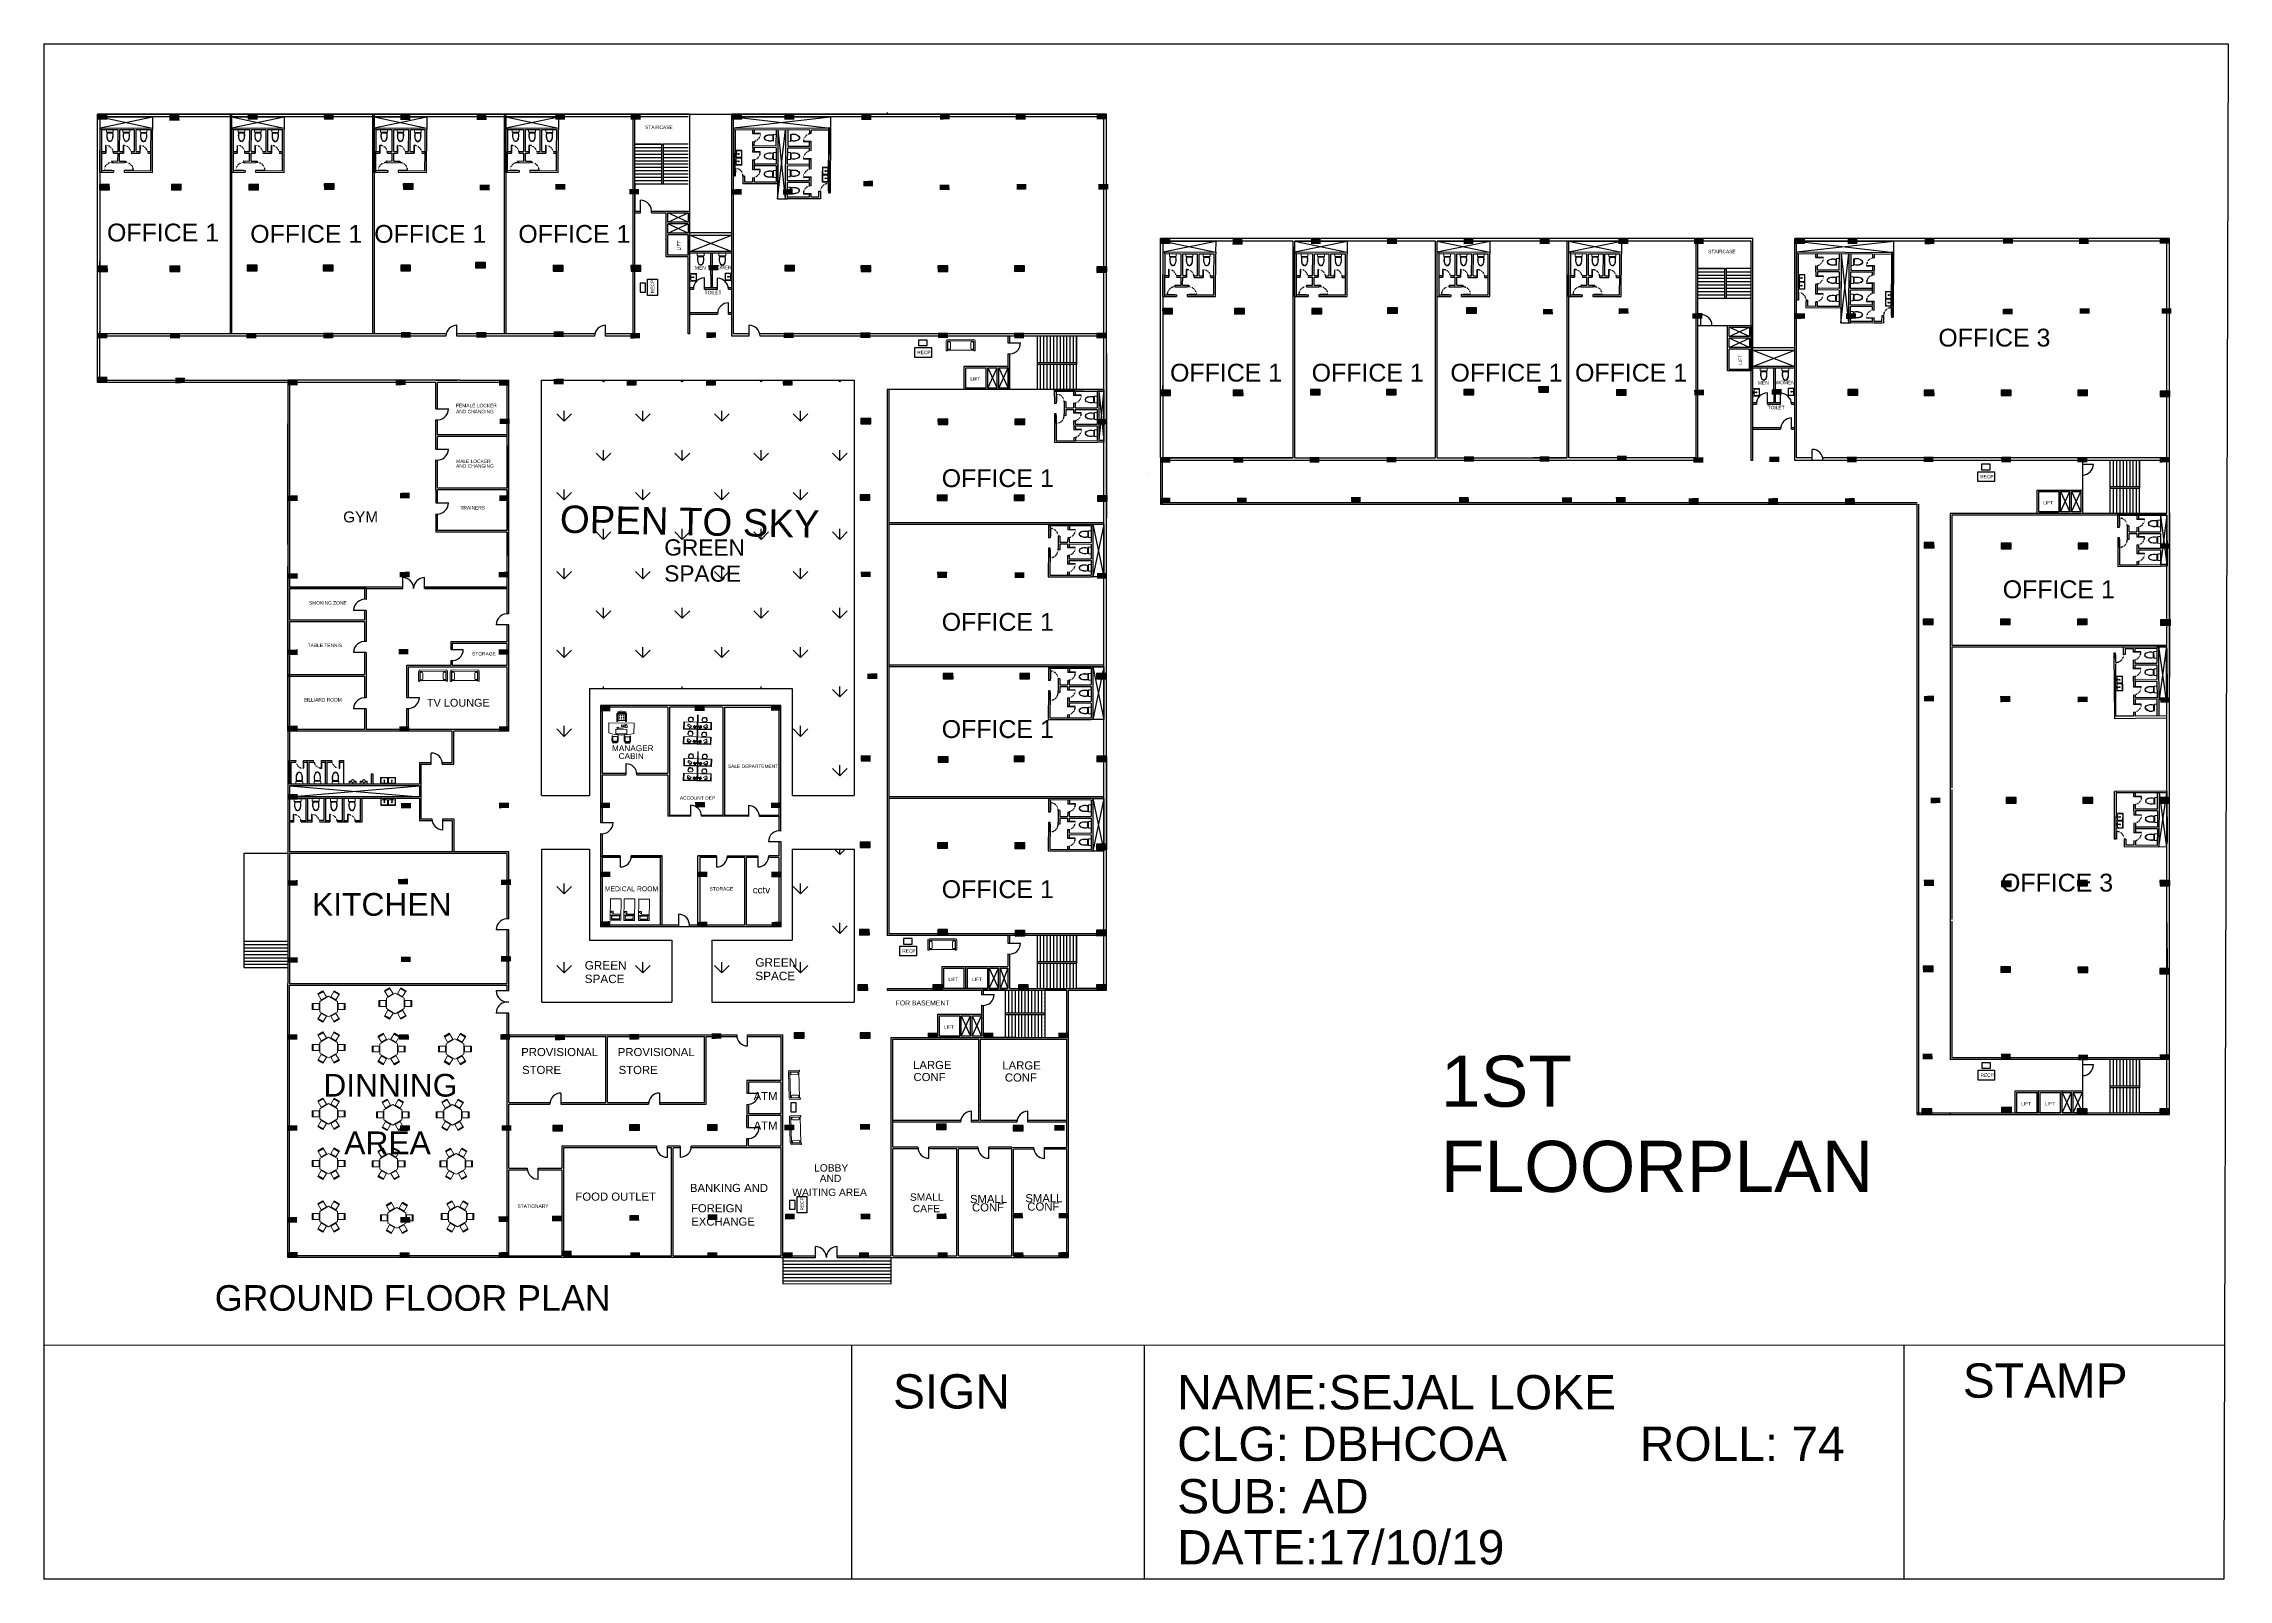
# Model space of a CAD drawing. Header units: millimetres. Extents: x 587797 to 2274247, y 1711 to 439204.
# Drawn here: x 1099895 to 1299108, y 189503 to 329492 of the extents above; entities that cross this region are included whole.
import ezdxf

# ---------------------------------------------------------------- set-up
doc = ezdxf.new("R2010")
doc.units = ezdxf.units.MM
doc.linetypes.add('ACAD_ISO03W100', pattern=[30, 12, -18])
doc.layers.add('finiture', color=7, linetype='Continuous', lineweight=20)
doc.styles.add('DIM_FONT', font='SIMPLEX', dxfattribs={"width": 0.8})
doc.styles.get("Standard").update_dxf_attribs({"font": 'arial.ttf'})
doc.dimstyles.new('ISO-25', dxfattribs={"dimtxt": 2.5, "dimasz": 2.5, "dimexe": 1.25, "dimexo": 0.625, "dimtad": 1, "dimtxsty": 'Standard', "dimcen": 2.5, "dimadec": 0, "dimazin": 0, "dimtfac": 1, "dimtmove": 0, "dimatfit": 3, "dimfxl": 1, "dimarcsym": 0})

msp = doc.modelspace()

# ---------------------------------------------------------------- texts
for s, height, p in [('STAIRCASE', 316.3813, (1154741.277, 321709.189)), ('OFFICE 1', 1625.3381, (1105669.375, 311465.948)), ('OFFICE 1', 1625.3381, (1118727.795, 311340.699)), ('OFFICE 1', 1625.3381, (1130035.901, 311340.699)), ('OFFICE 1', 1625.3381, (1143178.207, 311340.699)), ('MEN', 316.3813, (1159280.841, 308903.379)), ('WOMEN', 316.3813, (1160880.901, 308932.285)), ('STAIRCASE', 316.3813, (1251679.259, 310387.807)), ('TOILET', 316.3813, (1160159.223, 306653.214)), ('OFFICE 3', 1625.3381, (1272665.919, 301884.716)), ('LIFT', 311.9008, (1184399.882, 298780.098)), ('OFFICE 1', 1625.3381, (1202607.356, 298690.033)), ('OFFICE 1', 1625.3381, (1215520.964, 298690.033)), ('OFFICE 1', 1625.3381, (1228176.273, 298690.033)), ('OFFICE 1', 1625.3381, (1239540.251, 298690.033)), ('MEN', 316.3813, (1256218.823, 298417.071)), ('WOMEN', 316.3813, (1257818.882, 298445.976)), ('AND CHANGING', 316.38128, (1137496.924, 295801.268)), ('FEMALE LOCKER ', 316.38128, (1137496.924, 296349.028)), ('TOILET', 316.3813, (1257097.205, 296166.905)), ('AND CHANGING', 316.38128, (1137504.288, 290835.71)), ('MALE LOCKER', 316.38128, (1137504.288, 291266.093)), ('OFFICE 1', 1625.3381, (1181786.652, 289072.3)), ('TRAINERS ', 316.3813, (1137900.731, 287028.363)), ('LIFT', 311.9008, (1282237.863, 287484.941)), ('OFFICE 1', 1625.3381, (1278539.341, 278943.539)), ('SMOKING ZONE', 316.38128, (1124080.533, 278359.646)), ('OFFICE 1', 1625.3381, (1181786.652, 275969.038)), ('TABLE TENNIS', 316.38128, (1123964.132, 274483.628)), ('STORAGE', 316.3813, (1138958.49, 273718.684)), ('BILLIARD ROOM', 316.38128, (1123614.917, 269522.324)), ('TV LOUNGE', 709.7855, (1134844.038, 269054.952)), ('OFFICE 1', 1625.3381, (1181786.652, 266199.057)), ('MANAGER', 537.2628, (1151716.541, 264999.586)), ('CABIN', 537.2628, (1152322.82, 264277.482)), ('SALE DEPARTEMENT', 316.38128, (1162287.04, 263457.076)), ('ACCOUNT DEP', 316.38128, (1157905.218, 260577.774)), ('OFFICE 1', 1625.3381, (1181786.652, 251601.553)), ('OFFICE 3', 1625.3381, (1278383.618, 252198.593)), ('KITCHEN', 2073.9234, (1124367.933, 249990.19)), ('MEDICAL ROOM', 445.80998, (1151052.531, 252227.193)), ('STORAGE', 316.3813, (1160616.447, 252286.818)), ('cctv', 638.1381, (1164552.612, 252031.807)), ('LIFT', 311.9008, (1182394.591, 244036.662)), ('LIFT', 311.9008, (1184544.591, 244036.662)), ('LIFT', 311.9008, (1181991.41, 239688.916)), ('PROVISIONAL', 739.74435, (1143438.951, 237200.281)), ('PROVISIONAL', 739.74435, (1152245.934, 237200.281)), ('DINNING ', 2073.9234, (1125394.293, 233505.248)), ('STORE', 739.7444, (1143516.71, 235569.071)), ('STORE', 739.7444, (1152323.692, 235569.071)), ('LARGE ', 739.7444, (1179173.317, 236020.028)), ('CONF', 739.7444, (1179210.947, 234920.699)), ('LARGE ', 739.7444, (1187312.16, 235977.928)), ('CONF', 739.7444, (1187540.154, 234878.6)), ('ATM', 739.7444, (1164631.202, 233186.622)), ('ATM', 739.7444, (1164631.202, 230494.194)), ('LIFT', 311.9008, (1280232.573, 232715.28)), ('LIFT', 311.9008, (1282382.573, 232715.28)), ('AREA', 2073.9234, (1127303.421, 228253.914)), ('LOBBY ', 668.3857, (1170147.808, 226672.689)), ('BANKING AND', 739.74435, (1158824.977, 224808.257)), ('WAITING AREA', 668.38569, (1168165.273, 224447.197)), ('AND ', 668.3857, (1170662.009, 225713.425)), ('STATIONARY', 316.3813, (1143102.863, 223362.389)), ('FOOD OUTLET', 739.74435, (1148381.17, 224017.479)), ('FOREIGN ', 739.7444, (1158916.114, 222957.122)), ('SMALL', 668.3857, (1178889.171, 224010.201)), ('CAFE', 668.3857, (1179147.079, 222966.466)), ('SMALL', 739.7444, (1184359.978, 223804.301)), ('CONF', 739.7444, (1184541.617, 223038.19)), ('SMALL', 739.7444, (1189407.029, 223875.584)), ('CONF', 739.7444, (1189588.668, 223109.473)), ('EXCHANGE', 739.7444, (1158946.493, 221743.265)), ('STAMP', 3123.7899, (1274897.028, 206056.941)), ('SIGN', 3123.7899, (1177339.51, 205070.746)), ('NAME:SEJAL LOKE', 3123.78985, (1203258.962, 204994.97)), ('CLG: DBHCOA          ROLL: 74', 3123.78985, (1203258.962, 200291.74)), ('SUB: AD', 3123.7899, (1203258.962, 195512.734)), ('DATE:17/10/19', 3123.78985, (1203258.962, 190859.757))]:
    msp.add_text(s, height=height).set_placement(p)
for s, height, rotation, p in [('LIFT', 311.9008, 90, (1157968.658, 310645.071)), ('RECP', 311.9008, 90.89614877, (1155577.419, 306744.352)), ('RECP', 311.9008, 0.89614877, (1179558.967, 301177.608)), ('LIFT', 311.9008, 90, (1254763.6, 300223.688)), ('RECP', 311.9008, 0.89614877, (1276496.949, 289856.225)), ('OPEN TO SKY', 2499.5, 358.88208577, (1146948.819, 284914.616)), ('GREEN', 1478.9117, 359.8512167, (1156486.019, 282834.432)), ('SPACE', 1478.9117, 359.8512167, (1156479.849, 280458.698)), ('GREEN', 767, 359.85121669, (1149231.564, 245091.242)), ('GREEN', 767, 359.85121669, (1164789.955, 245356.593)), ('RECP', 311.9008, 0.89614877, (1178193.454, 246614.929)), ('SPACE', 767, 359.85121669, (1149228.364, 243859.128)), ('SPACE', 767, 359.85121669, (1164786.756, 244124.479)), ('RECP', 311.9008, 0.89614877, (1276516.015, 235293.547)), ('RECP', 311.9008, 90.89614877, (1169207.36, 223125.137))]:
    msp.add_text(s, height=height, rotation=rotation).set_placement(p)
at = {"attachment_point": 1}
for s, width, gutter_width, insert, char_height in [('GYM', 461.87332, 34507.062, (1127204.752, 286851.037), 1000), ('1ST FLOORPLAN', 400.23196, 23298.882, (1227308.514, 237243.281), 4659.77641), ('GROUND FLOOR PLAN ', 69858.63458, 11690.253, (1115493.101, 216317.749), 2338.05058)]:
    msp.add_mtext_dynamic_manual_height_columns(s, width=width, gutter_width=gutter_width, heights=[0], dxfattribs=dict(at, insert=insert, char_height=char_height))
at = {"insert": (1177413.581, 242265.7), "char_height": 445.60862, "attachment_point": 1}
msp.add_mtext(' FOR BASEMENT  ', dxfattribs=at)
at = {"layer": 'finiture', "style": 'DIM_FONT', "width": 0.8, "flags": 9}
for tag, p, s, rotation in [('YSIZE', (1162940.836, 318765.426), '491', 359.71799004), ('XSIZE', (1162940.836, 318765.426), '450', 359.71799004), ('YSIZE', (1162944.183, 319445.403), '491', 359.71799004), ('XSIZE', (1162944.183, 319445.403), '450', 359.71799004), ('XSIZE', (1171516.431, 317210.977), '450', 179.71799004), ('YSIZE', (1171516.431, 317210.977), '491', 179.71799004), ('XSIZE', (1171519.778, 317890.955), '450', 179.71799004), ('YSIZE', (1171519.778, 317890.955), '491', 179.71799004), ('XSIZE', (1162646.297, 308247.369), '450', 180), ('YSIZE', (1162646.297, 308247.369), '491', 180), ('YSIZE', (1259878.818, 307444.043), '491', 359.71799004), ('XSIZE', (1259878.818, 307444.043), '450', 359.71799004), ('YSIZE', (1259882.165, 308124.021), '491', 359.71799004), ('XSIZE', (1259882.165, 308124.021), '450', 359.71799004), ('XSIZE', (1268454.413, 305889.594), '450', 179.71799004), ('YSIZE', (1268454.413, 305889.594), '491', 179.71799004), ('XSIZE', (1268457.76, 306569.572), '450', 179.71799004), ('YSIZE', (1268457.76, 306569.572), '491', 179.71799004), ('XSIZE', (1259584.278, 297761.06), '450', 180), ('YSIZE', (1259584.278, 297761.06), '491', 180), ('YSIZE', (1288851.902, 271506.748), '491', 0.40788247), ('XSIZE', (1288851.902, 271506.748), '450', 0.40788247), ('YSIZE', (1288856.742, 270826.779), '491', 0.40788247), ('XSIZE', (1288856.742, 270826.779), '450', 0.40788247), ('XSIZE', (1130958.087, 261976.38), '450', 90), ('YSIZE', (1130958.087, 261976.38), '491', 90), ('XSIZE', (1131640.565, 261976.38), '450', 90), ('YSIZE', (1131640.565, 261976.38), '491', 90), ('YSIZE', (1130964.818, 260675.659), '491', 270), ('XSIZE', (1130964.818, 260675.659), '450', 270), ('YSIZE', (1131647.296, 260675.659), '491', 270), ('XSIZE', (1131647.296, 260675.659), '450', 270), ('YSIZE', (1288897.061, 258997.09), '491', 359.71799004), ('XSIZE', (1288897.061, 258997.09), '450', 359.71799004), ('YSIZE', (1288893.714, 258317.112), '491', 359.71799004), ('XSIZE', (1288893.714, 258317.112), '450', 359.71799004)]:
    msp.add_attdef(tag, p, s, height=0.689, rotation=rotation, dxfattribs=at)
for tag, p, s in [('YSIZE', (1158809.175, 308193.596), '491'), ('XSIZE', (1158809.175, 308193.596), '450'), ('YSIZE', (1255747.157, 297707.287), '491'), ('XSIZE', (1255747.157, 297707.287), '450')]:
    msp.add_attdef(tag, p, s, height=0.689, dxfattribs=at)

# ---------------------------------------------------------------- blocks, each defined once
blk = doc.blocks.new('*D4')
at = {"color": 0, "lineweight": -2, "transparency": 16777216}
for p, q in [((1200585, 290317), (1200582, 290316)), ((1200582, 290316), (1200582, 290313)), ((1200586, 290317), (1200584, 290317)), ((1200585, 290320), (1200585, 290322)), ((1200585, 290317), (1200585, 290317)), ((1200585, 290317), (1200585, 290317)), ((1200585, 290315), (1200585, 290312)), ((1200586, 290317), (1200586, 290317))]:
    blk.add_line(p, q, dxfattribs=at)
at = {"color": 0, "transparency": 16777216}
for points in [[(1200586, 290320), (1200585, 290320), (1200585, 290317)], [(1200586, 290315), (1200585, 290315), (1200585, 290317)]]:
    blk.add_solid(points, dxfattribs=at)
at = {"layer": 'Defpoints', "color": 0, "transparency": 16777216}
for p in [(1200585, 290317), (1200585, 290317), (1200586, 290317)]:
    blk.add_point(p, dxfattribs=at)
at = {"color": 0, "transparency": 16777216, "insert": (1200584, 290315), "char_height": 2.5, "attachment_point": 5, "rotation": 270.0517}
blk.add_mtext('0', dxfattribs=at)

# ---------------------------------------------------------------- dimensions: what is measured, and where the dimension line sits
dim = msp.add_linear_dim(base=(1200585.25, 290317.396), p1=(1200585.25, 290317.396), p2=(1200586.5, 290317.397), angle=90.05170321, dimstyle='ISO-25', override={"dimtmove": 1})
dim.commit()
dim.dimension.update_dxf_attribs({"geometry": '*D4', "text_midpoint": (1200583.689, 290315.73)})

# ---------------------------------------------------------------- hatches: boundary and pattern name
h = msp.add_hatch(color=256)
h.dxf.hatch_style = 1
h.paths.add_polyline_path([(1105698.157, 322568.32), (1105693.87, 323068.301), (1104793.903, 323060.583), (1104798.19, 322560.602)])
h = msp.add_hatch(color=256)
h.dxf.hatch_style = 1
h.paths.add_polyline_path([(1112265.483, 322566.442), (1112261.195, 323066.423), (1111361.228, 323058.705), (1111365.516, 322558.724)])
h = msp.add_hatch(color=256)
h.dxf.hatch_style = 1
h.paths.add_polyline_path([(1119398.454, 322568.356), (1119394.166, 323068.337), (1118494.199, 323060.619), (1118498.487, 322560.638)])
h = msp.add_hatch(color=256)
h.dxf.hatch_style = 1
h.paths.add_polyline_path([(1126342.229, 322559.616), (1126337.941, 323059.597), (1125437.974, 323051.88), (1125442.262, 322551.898)])
h = msp.add_hatch(color=256)
h.dxf.hatch_style = 1
h.paths.add_polyline_path([(1133325.104, 322546.952), (1133320.816, 323046.933), (1132420.849, 323039.215), (1132425.137, 322539.234)])
h = msp.add_hatch(color=256)
h.dxf.hatch_style = 1
h.paths.add_polyline_path([(1140275.428, 322546.952), (1140271.141, 323046.933), (1139371.174, 323039.215), (1139375.462, 322539.234)])
h = msp.add_hatch(color=256)
h.dxf.hatch_style = 1
h.paths.add_polyline_path([(1147440.518, 322563.8), (1147436.23, 323063.781), (1146536.263, 323056.064), (1146540.551, 322556.082)])
h = msp.add_hatch(color=256)
h.dxf.hatch_style = 1
h.paths.add_polyline_path([(1154324.76, 322560.649), (1154320.472, 323060.631), (1153420.505, 323052.913), (1153424.793, 322552.931)])
h = msp.add_hatch(color=256)
h.dxf.hatch_style = 1
h.paths.add_polyline_path([(1163565.612, 322569.557), (1163561.325, 323069.538), (1162661.358, 323061.821), (1162665.645, 322561.839)])
h = msp.add_hatch(color=256)
h.dxf.hatch_style = 1
h.paths.add_polyline_path([(1168343.74, 322569.557), (1168339.452, 323069.538), (1167439.485, 323061.821), (1167443.773, 322561.839)])
h = msp.add_hatch(color=256)
h.dxf.hatch_style = 1
h.paths.add_polyline_path([(1175360.821, 322543.011), (1175356.533, 323042.992), (1174456.566, 323035.274), (1174460.854, 322535.293)])
h = msp.add_hatch(color=256)
h.dxf.hatch_style = 1
h.paths.add_polyline_path([(1182519.591, 322586.749), (1182515.303, 323086.731), (1181615.336, 323079.013), (1181619.624, 322579.031)])
h = msp.add_hatch(color=256)
h.dxf.hatch_style = 1
h.paths.add_polyline_path([(1189439.446, 322560.9), (1189435.158, 323060.881), (1188535.191, 323053.163), (1188539.479, 322553.182)])
h = msp.add_hatch(color=256)
h.dxf.hatch_style = 1
h.paths.add_polyline_path([(1196805.309, 322601.35), (1196801.022, 323101.332), (1195901.055, 323093.614), (1195905.342, 322593.632)])
h = msp.add_hatch(color=256)
h.dxf.hatch_style = 1
h.paths.add_polyline_path([(1175528.94, 316494.628), (1175524.653, 316994.61), (1174624.686, 316986.892), (1174628.973, 316486.91)])
h = msp.add_hatch(color=256)
h.dxf.hatch_style = 1
h.paths.add_polyline_path([(1105883.926, 316175.891), (1105879.638, 316675.872), (1104979.671, 316668.154), (1104983.959, 316168.173)])
h = msp.add_hatch(color=256)
h.dxf.hatch_style = 1
h.paths.add_polyline_path([(1112443.636, 316175.891), (1112439.348, 316675.872), (1111539.381, 316668.154), (1111543.669, 316168.173)])
h = msp.add_hatch(color=256)
h.dxf.hatch_style = 1
h.paths.add_polyline_path([(1119491.47, 316175.891), (1119487.183, 316675.872), (1118587.216, 316668.154), (1118591.503, 316168.173)])
h = msp.add_hatch(color=256)
h.dxf.hatch_style = 1
h.paths.add_polyline_path([(1126387.036, 316235.025), (1126382.748, 316735.007), (1125482.781, 316727.289), (1125487.069, 316227.307)])
h = msp.add_hatch(color=256)
h.dxf.hatch_style = 1
h.paths.add_polyline_path([(1133593.129, 316235.025), (1133588.841, 316735.007), (1132688.874, 316727.289), (1132693.162, 316227.307)])
h = msp.add_hatch(color=256)
h.dxf.hatch_style = 1
h.paths.add_polyline_path([(1140564.303, 316135.852), (1140560.015, 316635.834), (1139660.049, 316628.116), (1139664.336, 316128.134)])
h = msp.add_hatch(color=256)
h.dxf.hatch_style = 1
h.paths.add_polyline_path([(1147464.171, 316195.024), (1147459.884, 316695.005), (1146559.917, 316687.287), (1146564.204, 316187.306)])
h = msp.add_hatch(color=256)
h.dxf.hatch_style = 1
h.paths.add_polyline_path([(1154190.639, 315754.463), (1154186.351, 316254.445), (1153286.384, 316246.727), (1153290.672, 315746.745)])
h = msp.add_hatch(color=256)
h.dxf.hatch_style = 1
h.paths.add_polyline_path([(1163552.155, 315735.697), (1163547.867, 316235.679), (1162647.9, 316227.961), (1162652.188, 315727.979)])
h = msp.add_hatch(color=256)
h.dxf.hatch_style = 1
h.paths.add_polyline_path([(1168207.697, 315735.697), (1168203.409, 316235.679), (1167303.442, 316227.961), (1167307.73, 315727.979)])
h = msp.add_hatch(color=256)
h.dxf.hatch_style = 1
h.paths.add_polyline_path([(1182496.547, 316151.341), (1182492.26, 316651.323), (1181592.293, 316643.605), (1181596.58, 316143.623)])
h = msp.add_hatch(color=256)
h.dxf.hatch_style = 1
h.paths.add_polyline_path([(1189514.371, 316201.459), (1189510.083, 316701.44), (1188610.116, 316693.722), (1188614.404, 316193.741)])
h = msp.add_hatch(color=256)
h.dxf.hatch_style = 1
h.paths.add_polyline_path([(1196975.318, 316201.459), (1196971.03, 316701.44), (1196071.063, 316693.722), (1196075.351, 316193.741)])
h = msp.add_hatch(color=256)
h.dxf.hatch_style = 1
h.paths.add_polyline_path([(1202647.657, 311245.637), (1202643.37, 311745.619), (1201743.403, 311737.901), (1201747.69, 311237.919)])
h = msp.add_hatch(color=256)
h.dxf.hatch_style = 1
h.paths.add_polyline_path([(1209214.983, 311243.759), (1209210.695, 311743.741), (1208310.728, 311736.023), (1208315.016, 311236.041)])
h = msp.add_hatch(color=256)
h.dxf.hatch_style = 1
h.paths.add_polyline_path([(1216347.954, 311245.673), (1216343.666, 311745.655), (1215443.699, 311737.937), (1215447.987, 311237.955)])
h = msp.add_hatch(color=256)
h.dxf.hatch_style = 1
h.paths.add_polyline_path([(1223291.729, 311236.933), (1223287.441, 311736.915), (1222387.474, 311729.197), (1222391.762, 311229.215)])
h = msp.add_hatch(color=256)
h.dxf.hatch_style = 1
h.paths.add_polyline_path([(1230274.603, 311224.269), (1230270.316, 311724.251), (1229370.349, 311716.533), (1229374.637, 311216.551)])
h = msp.add_hatch(color=256)
h.dxf.hatch_style = 1
h.paths.add_polyline_path([(1237224.928, 311224.269), (1237220.641, 311724.251), (1236320.674, 311716.533), (1236324.961, 311216.551)])
h = msp.add_hatch(color=256)
h.dxf.hatch_style = 1
h.paths.add_polyline_path([(1244390.018, 311241.117), (1244385.73, 311741.099), (1243485.763, 311733.381), (1243490.051, 311233.399)])
h = msp.add_hatch(color=256)
h.dxf.hatch_style = 1
h.paths.add_polyline_path([(1251274.26, 311237.967), (1251269.972, 311737.948), (1250370.005, 311730.23), (1250374.293, 311230.249)])
h = msp.add_hatch(color=256)
h.dxf.hatch_style = 1
h.paths.add_polyline_path([(1260515.112, 311246.874), (1260510.824, 311746.856), (1259610.857, 311739.138), (1259615.145, 311239.156)])
h = msp.add_hatch(color=256)
h.dxf.hatch_style = 1
h.paths.add_polyline_path([(1265293.24, 311246.874), (1265288.952, 311746.856), (1264388.985, 311739.138), (1264393.273, 311239.156)])
h = msp.add_hatch(color=256)
h.dxf.hatch_style = 1
h.paths.add_polyline_path([(1272310.32, 311220.328), (1272306.033, 311720.31), (1271406.066, 311712.592), (1271410.353, 311212.61)])
h = msp.add_hatch(color=256)
h.dxf.hatch_style = 1
h.paths.add_polyline_path([(1279469.091, 311264.067), (1279464.803, 311764.048), (1278564.836, 311756.331), (1278569.124, 311256.349)])
h = msp.add_hatch(color=256)
h.dxf.hatch_style = 1
h.paths.add_polyline_path([(1286388.946, 311238.217), (1286384.658, 311738.199), (1285484.691, 311730.481), (1285488.979, 311230.499)])
h = msp.add_hatch(color=256)
h.dxf.hatch_style = 1
h.paths.add_polyline_path([(1293754.809, 311278.668), (1293750.521, 311778.649), (1292850.555, 311770.931), (1292854.842, 311270.95)])
h = msp.add_hatch(color=256)
h.dxf.hatch_style = 1
h.paths.add_polyline_path([(1105701.419, 308731.975), (1105697.132, 309231.956), (1104797.165, 309224.238), (1104801.452, 308724.257)])
h = msp.add_hatch(color=256)
h.dxf.hatch_style = 1
h.paths.add_polyline_path([(1112311.24, 308731.975), (1112306.953, 309231.956), (1111406.986, 309224.238), (1111411.274, 308724.257)])
h = msp.add_hatch(color=256)
h.dxf.hatch_style = 1
h.paths.add_polyline_path([(1119354.787, 308797.525), (1119350.5, 309297.507), (1118450.533, 309289.789), (1118454.82, 308789.807)])
h = msp.add_hatch(color=256)
h.dxf.hatch_style = 1
h.paths.add_polyline_path([(1126288.968, 308797.525), (1126284.68, 309297.507), (1125384.713, 309289.789), (1125389.001, 308789.807)])
h = msp.add_hatch(color=256)
h.dxf.hatch_style = 1
h.paths.add_polyline_path([(1133354.394, 308797.525), (1133350.106, 309297.507), (1132450.139, 309289.789), (1132454.427, 308789.807)])
h = msp.add_hatch(color=256)
h.dxf.hatch_style = 1
h.paths.add_polyline_path([(1140173.95, 309054.067), (1140169.662, 309554.049), (1139269.695, 309546.331), (1139273.983, 309046.35)])
h = msp.add_hatch(color=256)
h.dxf.hatch_style = 1
h.paths.add_polyline_path([(1147264.653, 308767.066), (1147260.366, 309267.048), (1146360.399, 309259.33), (1146364.687, 308759.348)])
h = msp.add_hatch(color=256)
h.dxf.hatch_style = 1
h.paths.add_polyline_path([(1154353.466, 308767.066), (1154349.178, 309267.048), (1153449.211, 309259.33), (1153453.499, 308759.348)])
h = msp.add_hatch(color=256)
h.dxf.hatch_style = 1
h.paths.add_polyline_path([(1161420.247, 308827.669), (1161415.959, 309327.65), (1160515.992, 309319.933), (1160520.28, 308819.951)])
h = msp.add_hatch(color=256)
h.dxf.hatch_style = 1
h.paths.add_polyline_path([(1168368.833, 308783.578), (1168364.545, 309283.56), (1167464.578, 309275.842), (1167468.866, 308775.86)])
h = msp.add_hatch(color=256)
h.dxf.hatch_style = 1
h.paths.add_polyline_path([(1175324.785, 308739.04), (1175320.497, 309239.021), (1174420.53, 309231.303), (1174424.818, 308731.322)])
h = msp.add_hatch(color=256)
h.dxf.hatch_style = 1
h.paths.add_polyline_path([(1182347.606, 308739.04), (1182343.318, 309239.021), (1181443.351, 309231.303), (1181447.639, 308731.322)])
h = msp.add_hatch(color=256)
h.dxf.hatch_style = 1
h.paths.add_polyline_path([(1189328.205, 308746.084), (1189323.917, 309246.066), (1188423.95, 309238.348), (1188428.238, 308738.367)])
h = msp.add_hatch(color=256)
h.dxf.hatch_style = 1
h.paths.add_polyline_path([(1196837.662, 308654.381), (1196833.374, 309154.362), (1195933.408, 309146.645), (1195937.695, 308646.663)])
h = msp.add_hatch(color=256)
h.dxf.hatch_style = 1
h.paths.add_polyline_path([(1202833.426, 304853.208), (1202829.138, 305353.19), (1201929.171, 305345.472), (1201933.459, 304845.49)])
h = msp.add_hatch(color=256)
h.dxf.hatch_style = 1
h.paths.add_polyline_path([(1209393.136, 304853.208), (1209388.848, 305353.19), (1208488.881, 305345.472), (1208493.169, 304845.49)])
h = msp.add_hatch(color=256)
h.dxf.hatch_style = 1
h.paths.add_polyline_path([(1216440.97, 304853.208), (1216436.682, 305353.19), (1215536.716, 305345.472), (1215541.003, 304845.49)])
h = msp.add_hatch(color=256)
h.dxf.hatch_style = 1
h.paths.add_polyline_path([(1223336.536, 304912.343), (1223332.248, 305412.324), (1222432.281, 305404.606), (1222436.569, 304904.625)])
h = msp.add_hatch(color=256)
h.dxf.hatch_style = 1
h.paths.add_polyline_path([(1230542.629, 304912.343), (1230538.341, 305412.324), (1229638.374, 305404.606), (1229642.662, 304904.625)])
h = msp.add_hatch(color=256)
h.dxf.hatch_style = 1
h.paths.add_polyline_path([(1237513.803, 304813.17), (1237509.515, 305313.151), (1236609.548, 305305.433), (1236613.836, 304805.452)])
h = msp.add_hatch(color=256)
h.dxf.hatch_style = 1
h.paths.add_polyline_path([(1244413.671, 304872.341), (1244409.384, 305372.323), (1243509.417, 305364.605), (1243513.704, 304864.623)])
h = msp.add_hatch(color=256)
h.dxf.hatch_style = 1
h.paths.add_polyline_path([(1251140.139, 304431.781), (1251135.851, 304931.762), (1250235.884, 304924.044), (1250240.172, 304424.063)])
h = msp.add_hatch(color=256)
h.dxf.hatch_style = 1
h.paths.add_polyline_path([(1260501.655, 304413.014), (1260497.367, 304912.996), (1259597.4, 304905.278), (1259601.688, 304405.297)])
h = msp.add_hatch(color=256)
h.dxf.hatch_style = 1
h.paths.add_polyline_path([(1265157.197, 304413.014), (1265152.909, 304912.996), (1264252.942, 304905.278), (1264257.23, 304405.297)])
h = msp.add_hatch(color=256)
h.dxf.hatch_style = 1
h.paths.add_polyline_path([(1279446.047, 304828.659), (1279441.759, 305328.64), (1278541.792, 305320.923), (1278546.08, 304820.941)])
h = msp.add_hatch(color=256)
h.dxf.hatch_style = 1
h.paths.add_polyline_path([(1286463.871, 304878.776), (1286459.583, 305378.758), (1285559.616, 305371.04), (1285563.904, 304871.058)])
h = msp.add_hatch(color=256)
h.dxf.hatch_style = 1
h.paths.add_polyline_path([(1293924.818, 304878.776), (1293920.53, 305378.758), (1293020.563, 305371.04), (1293024.851, 304871.058)])
h = msp.add_hatch(color=256)
h.dxf.hatch_style = 1
h.paths.add_polyline_path([(1105693.722, 302633.716), (1105689.435, 303133.697), (1104789.468, 303125.979), (1104793.755, 302625.998)])
h = msp.add_hatch(color=256)
h.dxf.hatch_style = 1
h.paths.add_polyline_path([(1112326.253, 302633.716), (1112321.966, 303133.697), (1111421.999, 303125.979), (1111426.286, 302625.998)])
h = msp.add_hatch(color=256)
h.dxf.hatch_style = 1
h.paths.add_polyline_path([(1119278.208, 302633.716), (1119273.92, 303133.697), (1118373.953, 303125.979), (1118378.241, 302625.998)])
h = msp.add_hatch(color=256)
h.dxf.hatch_style = 1
h.paths.add_polyline_path([(1126302.874, 302648.243), (1126298.586, 303148.224), (1125398.619, 303140.507), (1125402.907, 302640.525)])
h = msp.add_hatch(color=256)
h.dxf.hatch_style = 1
h.paths.add_polyline_path([(1133371.836, 302706.316), (1133367.549, 303206.298), (1132467.582, 303198.58), (1132471.869, 302698.598)])
h = msp.add_hatch(color=256)
h.dxf.hatch_style = 1
h.paths.add_polyline_path([(1140255.17, 302706.316), (1140250.882, 303206.298), (1139350.915, 303198.58), (1139355.203, 302698.598)])
h = msp.add_hatch(color=256)
h.dxf.hatch_style = 1
h.paths.add_polyline_path([(1147303.851, 302766.764), (1147299.563, 303266.745), (1146399.596, 303259.027), (1146403.884, 302759.046)])
h = msp.add_hatch(color=256)
h.dxf.hatch_style = 1
h.paths.add_polyline_path([(1154283.329, 302621.53), (1154279.041, 303121.512), (1153379.074, 303113.794), (1153383.362, 302613.812)])
h = msp.add_hatch(color=256)
h.dxf.hatch_style = 1
h.paths.add_polyline_path([(1161209.278, 302680.925), (1161204.991, 303180.907), (1160305.024, 303173.189), (1160309.311, 302673.207)])
h = msp.add_hatch(color=256)
h.dxf.hatch_style = 1
h.paths.add_polyline_path([(1168275.002, 302660.042), (1168270.714, 303160.023), (1167370.747, 303152.305), (1167375.035, 302652.324)])
h = msp.add_hatch(color=256)
h.dxf.hatch_style = 1
h.paths.add_polyline_path([(1175272.837, 302674.564), (1175268.549, 303174.545), (1174368.583, 303166.828), (1174372.87, 302666.846)])
h = msp.add_hatch(color=256)
h.dxf.hatch_style = 1
h.paths.add_polyline_path([(1182346.797, 302659.4), (1182342.509, 303159.382), (1181442.542, 303151.664), (1181446.83, 302651.683)])
h = msp.add_hatch(color=256)
h.dxf.hatch_style = 1
h.paths.add_polyline_path([(1189293.878, 302643.855), (1189289.59, 303143.837), (1188389.623, 303136.119), (1188393.911, 302636.137)])
h = msp.add_hatch(color=256)
h.dxf.hatch_style = 1
h.paths.add_polyline_path([(1196792.541, 302641.412), (1196788.253, 303141.394), (1195888.287, 303133.676), (1195892.574, 302633.694)])
h = msp.add_hatch(color=256)
h.dxf.hatch_style = 1
h.paths.add_polyline_path([(1105704.697, 298636.069), (1105700.409, 299136.051), (1104800.442, 299128.333), (1104804.73, 298628.351)])
h = msp.add_hatch(color=256)
h.dxf.hatch_style = 1
h.paths.add_polyline_path([(1112792.167, 298548.824), (1112787.879, 299048.806), (1111887.912, 299041.088), (1111892.2, 298541.106)])
h = msp.add_hatch(color=256)
h.dxf.hatch_style = 1
h.paths.add_polyline_path([(1123049.705, 298350.593), (1123045.418, 298850.574), (1122145.451, 298842.856), (1122149.738, 298342.875)])
h = msp.add_hatch(color=256)
h.dxf.hatch_style = 1
h.paths.add_polyline_path([(1132905.211, 298366.25), (1132900.923, 298866.232), (1132000.956, 298858.514), (1132005.244, 298358.532)])
h = msp.add_hatch(color=256)
h.dxf.hatch_style = 1
h.paths.add_polyline_path([(1142310.036, 298333.714), (1142305.748, 298833.695), (1141405.781, 298825.978), (1141410.069, 298325.996)])
h = msp.add_hatch()
h.set_pattern_fill('GRASS', color=3, scale=200)
h.set_pattern_definition([(90, (-2545329, -789734), (-3592.1024, 3592.1024), [952.5, -6231.705]), (45, (-2545329, -789734), (-3592.1024, 3592.1024), [952.5, -4127.5]), (135, (-2545329, -789734), (-3592.1024, -3592.1024), [952.5, -4127.5])])
h.paths.add_polyline_path([(1168134.671, 270697.253), (1168134.671, 260969.394), (1173805.901, 260970.284), (1173805.901, 298827.214), (1145298.656, 298827.214), (1145304.187, 260970.284), (1149672.609, 260970.284), (1149672.609, 270697.253)])
h.paths.add_polyline_path([(1145307.553, 242126.38), (1157165.097, 242126.38), (1157165.097, 247753.472), (1149672.609, 247753.472), (1149671.603, 256058.022), (1145305.867, 256057.494)])
h.paths.add_polyline_path([(1173804.214, 256060.943), (1168133.666, 256060.257), (1168134.671, 247753.472), (1160829.378, 247753.472), (1160829.378, 242126.38), (1173805.901, 242126.38)])
h.paths.add_polyline_path([(1146288.882, 284238.125), (1171249.293, 283751.054), (1171324.986, 287629.996), (1146364.575, 288117.068)], flags=24)
h.paths.add_polyline_path([(1149029.526, 243648.274), (1153058.617, 243637.811), (1153061.707, 244827.547), (1149032.616, 244838.009)], flags=24)
h.paths.add_polyline_path([(1149032.726, 244880.388), (1153239.701, 244869.463), (1153242.791, 246059.199), (1149035.815, 246070.123)], flags=24)
h.paths.add_polyline_path([(1164587.918, 243913.625), (1168617.008, 243903.162), (1168620.098, 245092.898), (1164591.007, 245103.36)], flags=24)
h.paths.add_polyline_path([(1164591.117, 245145.739), (1168798.093, 245134.814), (1168801.182, 246324.55), (1164594.207, 246335.474)], flags=24)
h = msp.add_hatch(color=256)
h.dxf.hatch_style = 1
h.paths.add_polyline_path([(1147303.851, 298446.278), (1147299.563, 298946.259), (1146399.596, 298938.541), (1146403.884, 298438.56)])
h = msp.add_hatch(color=256)
h.dxf.hatch_style = 1
h.paths.add_polyline_path([(1153958.383, 298333.714), (1153954.095, 298833.695), (1153054.128, 298825.978), (1153058.416, 298325.996)])
h = msp.add_hatch(color=256)
h.dxf.hatch_style = 1
h.paths.add_polyline_path([(1161205.158, 298333.714), (1161200.871, 298833.695), (1160300.904, 298825.978), (1160305.192, 298325.996)])
h = msp.add_hatch(color=256)
h.dxf.hatch_style = 1
h.paths.add_polyline_path([(1168197.545, 298333.714), (1168193.257, 298833.695), (1167293.291, 298825.978), (1167297.578, 298325.996)])
h = msp.add_hatch(color=256)
h.dxf.hatch_style = 1
h.paths.add_polyline_path([(1202650.919, 297409.292), (1202646.631, 297909.274), (1201746.664, 297901.556), (1201750.952, 297401.574)])
h = msp.add_hatch(color=256)
h.dxf.hatch_style = 1
h.paths.add_polyline_path([(1209260.74, 297409.292), (1209256.453, 297909.274), (1208356.486, 297901.556), (1208360.773, 297401.574)])
h = msp.add_hatch(color=256)
h.dxf.hatch_style = 1
h.paths.add_polyline_path([(1216304.287, 297474.843), (1216299.999, 297974.824), (1215400.032, 297967.106), (1215404.32, 297467.125)])
h = msp.add_hatch(color=256)
h.dxf.hatch_style = 1
h.paths.add_polyline_path([(1223238.468, 297474.843), (1223234.18, 297974.824), (1222334.213, 297967.106), (1222338.501, 297467.125)])
h = msp.add_hatch(color=256)
h.dxf.hatch_style = 1
h.paths.add_polyline_path([(1230303.894, 297474.843), (1230299.606, 297974.824), (1229399.639, 297967.106), (1229403.927, 297467.125)])
h = msp.add_hatch(color=256)
h.dxf.hatch_style = 1
h.paths.add_polyline_path([(1237123.45, 297731.385), (1237119.162, 298231.367), (1236219.195, 298223.649), (1236223.483, 297723.667)])
h = msp.add_hatch(color=256)
h.dxf.hatch_style = 1
h.paths.add_polyline_path([(1244214.153, 297444.383), (1244209.866, 297944.365), (1243309.899, 297936.647), (1243314.186, 297436.666)])
h = msp.add_hatch(color=256)
h.dxf.hatch_style = 1
h.paths.add_polyline_path([(1251302.966, 297444.383), (1251298.678, 297944.365), (1250398.711, 297936.647), (1250402.999, 297436.666)])
h = msp.add_hatch(color=256)
h.dxf.hatch_style = 1
h.paths.add_polyline_path([(1258369.747, 297504.986), (1258365.459, 298004.968), (1257465.492, 297997.25), (1257469.78, 297497.268)])
h = msp.add_hatch(color=256)
h.dxf.hatch_style = 1
h.paths.add_polyline_path([(1265318.333, 297460.896), (1265314.045, 297960.877), (1264414.078, 297953.16), (1264418.366, 297453.178)])
h = msp.add_hatch(color=256)
h.dxf.hatch_style = 1
h.paths.add_polyline_path([(1272274.285, 297416.357), (1272269.997, 297916.339), (1271370.03, 297908.621), (1271374.318, 297408.639)])
h = msp.add_hatch(color=256)
h.dxf.hatch_style = 1
h.paths.add_polyline_path([(1279297.105, 297416.357), (1279292.818, 297916.339), (1278392.851, 297908.621), (1278397.138, 297408.639)])
h = msp.add_hatch(color=256)
h.dxf.hatch_style = 1
h.paths.add_polyline_path([(1286277.705, 297423.402), (1286273.417, 297923.384), (1285373.45, 297915.666), (1285377.738, 297415.684)])
h = msp.add_hatch(color=256)
h.dxf.hatch_style = 1
h.paths.add_polyline_path([(1293787.162, 297331.698), (1293782.874, 297831.68), (1292882.907, 297823.962), (1292887.195, 297323.98)])
h = msp.add_hatch(color=256)
h.dxf.hatch_style = 1
h.paths.add_polyline_path([(1142376.754, 294821.985), (1142372.467, 295321.967), (1141472.5, 295314.249), (1141476.787, 294814.268)])
h = msp.add_hatch(color=256)
h.dxf.hatch_style = 1
h.paths.add_polyline_path([(1175321.279, 294844.27), (1175316.992, 295344.252), (1174417.025, 295336.534), (1174421.312, 294836.552)])
h = msp.add_hatch(color=256)
h.dxf.hatch_style = 1
h.paths.add_polyline_path([(1182348.697, 294778.816), (1182344.41, 295278.798), (1181444.443, 295271.08), (1181448.73, 294771.098)])
h = msp.add_hatch(color=256)
h.dxf.hatch_style = 1
h.paths.add_polyline_path([(1189359.74, 294778.816), (1189355.452, 295278.798), (1188455.486, 295271.08), (1188459.773, 294771.098)])
h = msp.add_hatch(color=256)
h.dxf.hatch_style = 1
h.paths.add_polyline_path([(1196862.202, 294778.816), (1196857.914, 295278.798), (1195957.947, 295271.08), (1195962.235, 294771.098)])
h = msp.add_hatch(color=256)
h.dxf.hatch_style = 1
h.paths.add_polyline_path([(1202643.222, 291311.033), (1202638.935, 291811.015), (1201738.968, 291803.297), (1201743.255, 291303.315)])
h = msp.add_hatch(color=256)
h.dxf.hatch_style = 1
h.paths.add_polyline_path([(1209275.753, 291311.033), (1209271.465, 291811.015), (1208371.498, 291803.297), (1208375.786, 291303.315)])
h = msp.add_hatch(color=256)
h.dxf.hatch_style = 1
h.paths.add_polyline_path([(1216227.708, 291311.033), (1216223.42, 291811.015), (1215323.453, 291803.297), (1215327.741, 291303.315)])
h = msp.add_hatch(color=256)
h.dxf.hatch_style = 1
h.paths.add_polyline_path([(1223252.373, 291325.56), (1223248.086, 291825.542), (1222348.119, 291817.824), (1222352.406, 291317.842)])
h = msp.add_hatch(color=256)
h.dxf.hatch_style = 1
h.paths.add_polyline_path([(1230321.336, 291383.634), (1230317.048, 291883.615), (1229417.081, 291875.897), (1229421.369, 291375.916)])
h = msp.add_hatch(color=256)
h.dxf.hatch_style = 1
h.paths.add_polyline_path([(1237204.67, 291383.634), (1237200.382, 291883.615), (1236300.415, 291875.897), (1236304.703, 291375.916)])
h = msp.add_hatch(color=256)
h.dxf.hatch_style = 1
h.paths.add_polyline_path([(1244253.35, 291444.081), (1244249.063, 291944.063), (1243349.096, 291936.345), (1243353.384, 291436.363)])
h = msp.add_hatch(color=256)
h.dxf.hatch_style = 1
h.paths.add_polyline_path([(1251232.829, 291298.847), (1251228.541, 291798.829), (1250328.574, 291791.111), (1250332.862, 291291.129)])
h = msp.add_hatch(color=256)
h.dxf.hatch_style = 1
h.paths.add_polyline_path([(1258158.778, 291358.243), (1258154.49, 291858.224), (1257254.523, 291850.506), (1257258.811, 291350.525)])
h = msp.add_hatch(color=256)
h.dxf.hatch_style = 1
h.paths.add_polyline_path([(1265224.502, 291337.359), (1265220.214, 291837.341), (1264320.247, 291829.623), (1264324.535, 291329.641)])
h = msp.add_hatch(color=256)
h.dxf.hatch_style = 1
h.paths.add_polyline_path([(1272222.337, 291351.881), (1272218.049, 291851.863), (1271318.082, 291844.145), (1271322.37, 291344.163)])
h = msp.add_hatch(color=256)
h.dxf.hatch_style = 1
h.paths.add_polyline_path([(1279296.297, 291336.718), (1279292.009, 291836.699), (1278392.042, 291828.982), (1278396.33, 291329)])
h = msp.add_hatch(color=256)
h.dxf.hatch_style = 1
h.paths.add_polyline_path([(1286243.377, 291321.173), (1286239.09, 291821.154), (1285339.123, 291813.436), (1285343.41, 291313.455)])
h = msp.add_hatch(color=256)
h.dxf.hatch_style = 1
h.paths.add_polyline_path([(1293742.041, 291318.729), (1293737.753, 291818.711), (1292837.786, 291810.993), (1292842.074, 291311.012)])
h = msp.add_hatch(color=256)
h.dxf.hatch_style = 1
h.paths.add_polyline_path([(1123045.523, 287813.834), (1123041.235, 288313.815), (1122141.268, 288306.097), (1122145.556, 287806.116)])
h = msp.add_hatch(color=256)
h.dxf.hatch_style = 1
h.paths.add_polyline_path([(1133276.517, 288054.067), (1133272.229, 288554.049), (1132372.262, 288546.331), (1132376.55, 288046.35)])
h = msp.add_hatch(color=256)
h.dxf.hatch_style = 1
h.paths.add_polyline_path([(1142348.309, 287818.278), (1142344.022, 288318.26), (1141444.055, 288310.542), (1141448.343, 287810.56)])
h = msp.add_hatch(color=256)
h.dxf.hatch_style = 1
h.paths.add_polyline_path([(1175245.035, 287872.979), (1175240.747, 288372.96), (1174340.78, 288365.242), (1174345.068, 287865.261)])
h = msp.add_hatch(color=256)
h.dxf.hatch_style = 1
h.paths.add_polyline_path([(1182280.952, 287853.344), (1182276.665, 288353.326), (1181376.698, 288345.608), (1181380.986, 287845.626)])
h = msp.add_hatch(color=256)
h.dxf.hatch_style = 1
h.paths.add_polyline_path([(1189299.207, 287853.344), (1189294.919, 288353.326), (1188394.952, 288345.608), (1188399.24, 287845.626)])
h = msp.add_hatch(color=256)
h.dxf.hatch_style = 1
h.paths.add_polyline_path([(1196883.681, 287795.76), (1196879.394, 288295.741), (1195979.427, 288288.023), (1195983.714, 287788.042)])
h = msp.add_hatch(color=256)
h.dxf.hatch_style = 1
h.paths.add_polyline_path([(1202622.311, 287613.235), (1202618.024, 288113.217), (1201718.057, 288105.499), (1201722.344, 287605.518)])
h = msp.add_hatch(color=256)
h.dxf.hatch_style = 1
h.paths.add_polyline_path([(1209608.258, 287613.235), (1209603.971, 288113.217), (1208704.004, 288105.499), (1208708.291, 287605.518)])
h = msp.add_hatch(color=256)
h.dxf.hatch_style = 1
h.paths.add_polyline_path([(1219999.205, 287660.953), (1219994.917, 288160.935), (1219094.95, 288153.217), (1219099.238, 287653.235)])
h = msp.add_hatch(color=256)
h.dxf.hatch_style = 1
h.paths.add_polyline_path([(1229854.71, 287676.61), (1229850.423, 288176.592), (1228950.456, 288168.874), (1228954.744, 287668.892)])
h = msp.add_hatch(color=256)
h.dxf.hatch_style = 1
h.paths.add_polyline_path([(1239259.536, 287644.074), (1239255.248, 288144.056), (1238355.281, 288136.338), (1238359.569, 287636.356)])
h = msp.add_hatch(color=256)
h.dxf.hatch_style = 1
h.paths.add_polyline_path([(1244160.026, 287678.889), (1244155.738, 288178.871), (1243255.771, 288171.153), (1243260.059, 287671.172)])
h = msp.add_hatch(color=256)
h.dxf.hatch_style = 1
h.paths.add_polyline_path([(1250814.558, 287566.326), (1250810.271, 288066.307), (1249910.304, 288058.589), (1249914.591, 287558.608)])
h = msp.add_hatch(color=256)
h.dxf.hatch_style = 1
h.paths.add_polyline_path([(1258061.334, 287566.326), (1258057.046, 288066.307), (1257157.079, 288058.589), (1257161.367, 287558.608)])
h = msp.add_hatch(color=256)
h.dxf.hatch_style = 1
h.paths.add_polyline_path([(1265053.721, 287566.326), (1265049.433, 288066.307), (1264149.466, 288058.589), (1264153.754, 287558.608)])
h = msp.add_hatch(color=256)
h.dxf.hatch_style = 1
h.paths.add_polyline_path([(1272270.779, 283521.587), (1272266.491, 284021.569), (1271366.525, 284013.851), (1271370.812, 283513.87)])
h = msp.add_hatch(color=256)
h.dxf.hatch_style = 1
h.paths.add_polyline_path([(1279298.197, 283456.134), (1279293.909, 283956.115), (1278393.942, 283948.397), (1278398.23, 283448.416)])
h = msp.add_hatch(color=256)
h.dxf.hatch_style = 1
h.paths.add_polyline_path([(1286309.24, 283456.134), (1286304.952, 283956.115), (1285404.985, 283948.397), (1285409.273, 283448.416)])
h = msp.add_hatch(color=256)
h.dxf.hatch_style = 1
h.paths.add_polyline_path([(1293811.701, 283456.134), (1293807.414, 283956.115), (1292907.447, 283948.397), (1292911.734, 283448.416)])
h = msp.add_hatch(color=256)
h.dxf.hatch_style = 1
h.paths.add_polyline_path([(1123045.523, 280720.175), (1123041.235, 281220.157), (1122141.268, 281212.439), (1122145.556, 280712.457)])
h = msp.add_hatch(color=256)
h.dxf.hatch_style = 1
h.paths.add_polyline_path([(1133270.49, 280849.632), (1133266.202, 281349.614), (1132366.235, 281341.896), (1132370.523, 280841.914)])
h = msp.add_hatch(color=256)
h.dxf.hatch_style = 1
h.paths.add_polyline_path([(1142295.556, 280849.632), (1142291.268, 281349.614), (1141391.301, 281341.896), (1141395.589, 280841.914)])
h = msp.add_hatch(color=256)
h.dxf.hatch_style = 1
h.paths.add_polyline_path([(1175311.285, 280869.494), (1175306.997, 281369.475), (1174407.031, 281361.757), (1174411.318, 280861.776)])
h = msp.add_hatch(color=256)
h.dxf.hatch_style = 1
h.paths.add_polyline_path([(1182272.819, 280793.885), (1182268.531, 281293.867), (1181368.564, 281286.149), (1181372.852, 280786.167)])
h = msp.add_hatch(color=256)
h.dxf.hatch_style = 1
h.paths.add_polyline_path([(1189328.712, 280793.885), (1189324.425, 281293.867), (1188424.458, 281286.149), (1188428.745, 280786.167)])
h = msp.add_hatch(color=256)
h.dxf.hatch_style = 1
h.paths.add_polyline_path([(1196846.688, 280738.744), (1196842.4, 281238.725), (1195942.433, 281231.007), (1195946.721, 280731.026)])
h = msp.add_hatch(color=256)
h.dxf.hatch_style = 1
h.paths.add_polyline_path([(1272194.534, 276550.296), (1272190.247, 277050.278), (1271290.28, 277042.56), (1271294.567, 276542.578)])
h = msp.add_hatch(color=256)
h.dxf.hatch_style = 1
h.paths.add_polyline_path([(1279230.452, 276530.662), (1279226.165, 277030.643), (1278326.198, 277022.925), (1278330.485, 276522.944)])
h = msp.add_hatch(color=256)
h.dxf.hatch_style = 1
h.paths.add_polyline_path([(1286248.706, 276530.662), (1286244.419, 277030.643), (1285344.452, 277022.925), (1285348.739, 276522.944)])
h = msp.add_hatch(color=256)
h.dxf.hatch_style = 1
h.paths.add_polyline_path([(1293833.181, 276473.077), (1293828.893, 276973.059), (1292928.926, 276965.341), (1292933.214, 276465.359)])
h = msp.add_hatch(color=256)
h.dxf.hatch_style = 1
h.paths.add_polyline_path([(1123045.523, 273766.814), (1123041.235, 274266.796), (1122141.268, 274259.078), (1122145.556, 273759.096)])
h = msp.add_hatch(color=256)
h.dxf.hatch_style = 1
h.paths.add_polyline_path([(1133160.022, 273825.746), (1133155.734, 274325.728), (1132255.767, 274318.01), (1132260.055, 273818.028)])
h = msp.add_hatch(color=256)
h.dxf.hatch_style = 1
h.paths.add_polyline_path([(1142296.431, 273787.618), (1142292.143, 274287.599), (1141392.176, 274279.881), (1141396.464, 273779.9)])
h = msp.add_hatch(color=256)
h.dxf.hatch_style = 1
h.paths.add_polyline_path([(1175910.46, 271582.881), (1175906.172, 272082.863), (1175006.205, 272075.145), (1175010.493, 271575.163)])
h = msp.add_hatch(color=256)
h.dxf.hatch_style = 1
h.paths.add_polyline_path([(1182815.95, 271593.514), (1182811.662, 272093.496), (1181911.695, 272085.778), (1181915.983, 271585.797)])
h = msp.add_hatch(color=256)
h.dxf.hatch_style = 1
h.paths.add_polyline_path([(1189800.085, 271593.514), (1189795.798, 272093.496), (1188895.831, 272085.778), (1188900.118, 271585.797)])
h = msp.add_hatch(color=256)
h.dxf.hatch_style = 1
h.paths.add_polyline_path([(1196805.901, 271593.514), (1196801.613, 272093.496), (1195901.646, 272085.778), (1195905.934, 271585.797)])
h = msp.add_hatch(color=256)
h.dxf.hatch_style = 1
h.paths.add_polyline_path([(1151560.578, 268641.618), (1151556.29, 269141.6), (1150656.323, 269133.882), (1150660.611, 268633.9)])
h = msp.add_hatch(color=256)
h.dxf.hatch_style = 1
h.paths.add_polyline_path([(1160156.265, 268673.784), (1160151.977, 269173.766), (1159252.01, 269166.048), (1159256.298, 268666.066)])
h = msp.add_hatch(color=256)
h.dxf.hatch_style = 1
h.paths.add_polyline_path([(1167110.693, 268686.128), (1167106.405, 269186.11), (1166206.438, 269178.392), (1166210.726, 268678.41)])
h = msp.add_hatch(color=256)
h.dxf.hatch_style = 1
h.paths.add_polyline_path([(1272260.785, 269546.811), (1272256.497, 270046.793), (1271356.53, 270039.075), (1271360.818, 269539.093)])
h = msp.add_hatch(color=256)
h.dxf.hatch_style = 1
h.paths.add_polyline_path([(1279222.319, 269471.203), (1279218.031, 269971.184), (1278318.064, 269963.466), (1278322.352, 269463.485)])
h = msp.add_hatch(color=256)
h.dxf.hatch_style = 1
h.paths.add_polyline_path([(1286278.212, 269471.203), (1286273.924, 269971.184), (1285373.957, 269963.466), (1285378.245, 269463.485)])
h = msp.add_hatch(color=256)
h.dxf.hatch_style = 1
h.paths.add_polyline_path([(1293796.187, 269416.061), (1293791.9, 269916.043), (1292891.933, 269908.325), (1292896.221, 269408.343)])
h = msp.add_hatch(color=256)
h.dxf.hatch_style = 1
h.paths.add_polyline_path([(1123048.878, 266829.576), (1123044.591, 267329.558), (1122144.624, 267321.84), (1122148.912, 266821.858)])
h = msp.add_hatch(color=256)
h.dxf.hatch_style = 1
h.paths.add_polyline_path([(1133225.854, 266771.888), (1133221.567, 267271.869), (1132321.6, 267264.151), (1132325.887, 266764.17)])
h = msp.add_hatch(color=256)
h.dxf.hatch_style = 1
h.paths.add_polyline_path([(1142324.673, 266772.789), (1142320.385, 267272.77), (1141420.418, 267265.052), (1141424.706, 266765.071)])
h = msp.add_hatch(color=256)
h.dxf.hatch_style = 1
h.paths.add_polyline_path([(1175310.009, 264040.668), (1175305.721, 264540.649), (1174405.754, 264532.931), (1174410.042, 264032.95)])
h = msp.add_hatch(color=256)
h.dxf.hatch_style = 1
h.paths.add_polyline_path([(1182365.257, 263988.153), (1182360.969, 264488.135), (1181461.002, 264480.417), (1181465.29, 263980.435)])
h = msp.add_hatch(color=256)
h.dxf.hatch_style = 1
h.paths.add_polyline_path([(1189303.606, 264047.654), (1189299.318, 264547.636), (1188399.351, 264539.918), (1188403.639, 264039.937)])
h = msp.add_hatch(color=256)
h.dxf.hatch_style = 1
h.paths.add_polyline_path([(1196831.696, 264042.48), (1196827.409, 264542.461), (1195927.442, 264534.744), (1195931.73, 264034.762)])
h = msp.add_hatch(color=256)
h.dxf.hatch_style = 1
h.paths.add_polyline_path([(1123045.523, 260588.385), (1123041.235, 261088.367), (1122141.268, 261080.649), (1122145.556, 260580.667)])
h = msp.add_hatch(color=256)
h.dxf.hatch_style = 1
h.paths.add_polyline_path([(1133380.21, 259785.991), (1133375.922, 260285.973), (1132475.955, 260278.255), (1132480.243, 259778.273)])
h = msp.add_hatch(color=256)
h.dxf.hatch_style = 1
h.paths.add_polyline_path([(1142322.529, 259806.859), (1142318.241, 260306.841), (1141418.274, 260299.123), (1141422.562, 259799.141)])
h = msp.add_hatch(color=256)
h.dxf.hatch_style = 1
h.paths.add_polyline_path([(1151545.813, 259812.821), (1151541.525, 260312.803), (1150641.558, 260305.085), (1150645.846, 259805.103)])
h = msp.add_hatch(color=256)
h.dxf.hatch_style = 1
h.paths.add_polyline_path([(1160204.708, 259871.763), (1160200.421, 260371.744), (1159300.454, 260364.027), (1159304.742, 259864.045)])
h = msp.add_hatch(color=256)
h.dxf.hatch_style = 1
h.paths.add_polyline_path([(1167128.046, 259819.822), (1167123.758, 260319.804), (1166223.791, 260312.086), (1166228.079, 259812.104)])
h = msp.add_hatch(color=256)
h.dxf.hatch_style = 1
h.paths.add_polyline_path([(1272859.96, 260260.199), (1272855.672, 260760.18), (1271955.705, 260752.462), (1271959.993, 260252.481)])
h = msp.add_hatch(color=256)
h.dxf.hatch_style = 1
h.paths.add_polyline_path([(1279765.449, 260270.832), (1279761.162, 260770.814), (1278861.195, 260763.096), (1278865.482, 260263.114)])
h = msp.add_hatch(color=256)
h.dxf.hatch_style = 1
h.paths.add_polyline_path([(1286749.585, 260270.832), (1286745.297, 260770.814), (1285845.33, 260763.096), (1285849.618, 260263.114)])
h = msp.add_hatch(color=256)
h.dxf.hatch_style = 1
h.paths.add_polyline_path([(1293755.4, 260270.832), (1293751.113, 260770.814), (1292851.146, 260763.096), (1292855.433, 260263.114)])
h = msp.add_hatch(color=256)
h.dxf.hatch_style = 1
h.paths.add_polyline_path([(1175252.183, 256222.367), (1175247.895, 256722.348), (1174347.928, 256714.63), (1174352.216, 256214.649)])
h = msp.add_hatch(color=256)
h.dxf.hatch_style = 1
h.paths.add_polyline_path([(1182311.857, 256158.747), (1182307.57, 256658.728), (1181407.603, 256651.01), (1181411.89, 256151.029)])
h = msp.add_hatch(color=256)
h.dxf.hatch_style = 1
h.paths.add_polyline_path([(1189354.374, 256137.317), (1189350.086, 256637.299), (1188450.119, 256629.581), (1188454.407, 256129.599)])
h = msp.add_hatch(color=256)
h.dxf.hatch_style = 1
h.paths.add_polyline_path([(1196804.482, 256024.515), (1196800.194, 256524.497), (1195900.227, 256516.779), (1195904.515, 256016.797)])
h = msp.add_hatch(color=256)
h.dxf.hatch_style = 1
h.paths.add_polyline_path([(1123045.523, 252738.544), (1123041.235, 253238.526), (1122141.268, 253230.808), (1122145.556, 252730.827)])
h = msp.add_hatch(color=256)
h.dxf.hatch_style = 1
h.paths.add_polyline_path([(1133120.378, 252862.402), (1133116.09, 253362.384), (1132216.123, 253354.666), (1132220.411, 252854.685)])
h = msp.add_hatch(color=256)
h.dxf.hatch_style = 1
h.paths.add_polyline_path([(1142503.787, 252799.861), (1142499.499, 253299.842), (1141599.533, 253292.124), (1141603.82, 252792.143)])
h = msp.add_hatch(color=256)
h.dxf.hatch_style = 1
h.paths.add_polyline_path([(1151560.578, 253519), (1151556.29, 254018.982), (1150656.323, 254011.264), (1150660.611, 253511.282)])
h = msp.add_hatch(color=256)
h.dxf.hatch_style = 1
h.paths.add_polyline_path([(1160413.1, 253519), (1160408.812, 254018.982), (1159508.846, 254011.264), (1159513.133, 253511.282)])
h = msp.add_hatch(color=256)
h.dxf.hatch_style = 1
h.paths.add_polyline_path([(1167144.167, 253511.282), (1167139.879, 254011.264), (1166239.913, 254003.546), (1166244.2, 253503.565)])
h = msp.add_hatch(color=256)
h.dxf.hatch_style = 1
h.paths.add_polyline_path([(1272259.509, 252717.985), (1272255.221, 253217.967), (1271355.254, 253210.249), (1271359.542, 252710.267)])
h = msp.add_hatch(color=256)
h.dxf.hatch_style = 1
h.paths.add_polyline_path([(1279314.757, 252665.47), (1279310.469, 253165.452), (1278410.502, 253157.734), (1278414.79, 252657.753)])
h = msp.add_hatch(color=256)
h.dxf.hatch_style = 1
h.paths.add_polyline_path([(1286253.105, 252724.972), (1286248.818, 253224.954), (1285348.851, 253217.236), (1285353.138, 252717.254)])
h = msp.add_hatch(color=256)
h.dxf.hatch_style = 1
h.paths.add_polyline_path([(1293781.196, 252719.797), (1293776.909, 253219.779), (1292876.942, 253212.061), (1292881.229, 252712.079)])
h = msp.add_hatch(color=256)
h.dxf.hatch_style = 1
h.paths.add_polyline_path([(1151560.578, 249001.432), (1151556.29, 249501.413), (1150656.323, 249493.695), (1150660.611, 248993.714)])
h = msp.add_hatch(color=256)
h.dxf.hatch_style = 1
h.paths.add_polyline_path([(1160415.301, 248944.311), (1160411.014, 249444.293), (1159511.047, 249436.575), (1159515.335, 248936.593)])
h = msp.add_hatch(color=256)
h.dxf.hatch_style = 1
h.paths.add_polyline_path([(1167171.357, 248944.311), (1167167.07, 249444.293), (1166267.103, 249436.575), (1166271.39, 248936.593)])
h = msp.add_hatch(color=256)
h.dxf.hatch_style = 1
h.paths.add_polyline_path([(1175186.482, 248242.016), (1175182.194, 248741.997), (1174282.227, 248734.279), (1174286.515, 248234.298)])
h = msp.add_hatch(color=256)
h.dxf.hatch_style = 1
h.paths.add_polyline_path([(1182327.894, 248242.016), (1182323.606, 248741.997), (1181423.639, 248734.279), (1181427.927, 248234.298)])
h = msp.add_hatch(color=256)
h.dxf.hatch_style = 1
h.paths.add_polyline_path([(1189375.669, 248150.984), (1189371.382, 248650.966), (1188471.415, 248643.248), (1188475.702, 248143.266)])
h = msp.add_hatch(color=256)
h.dxf.hatch_style = 1
h.paths.add_polyline_path([(1196801.268, 248179.034), (1196796.98, 248679.016), (1195897.014, 248671.298), (1195901.301, 248171.316)])
h = msp.add_hatch(color=256)
h.dxf.hatch_style = 1
h.paths.add_polyline_path([(1123045.523, 245714.716), (1123041.235, 246214.698), (1122141.268, 246206.98), (1122145.556, 245706.998)])
h = msp.add_hatch(color=256)
h.dxf.hatch_style = 1
h.paths.add_polyline_path([(1133367.03, 245774.802), (1133362.743, 246274.784), (1132462.776, 246267.066), (1132467.064, 245767.084)])
h = msp.add_hatch(color=256)
h.dxf.hatch_style = 1
h.paths.add_polyline_path([(1142496.438, 245824.149), (1142492.15, 246324.131), (1141592.183, 246316.413), (1141596.471, 245816.431)])
h = msp.add_hatch(color=256)
h.dxf.hatch_style = 1
h.paths.add_polyline_path([(1272201.682, 244899.684), (1272197.395, 245399.666), (1271297.428, 245391.948), (1271301.715, 244891.966)])
h = msp.add_hatch(color=256)
h.dxf.hatch_style = 1
h.paths.add_polyline_path([(1279261.357, 244836.064), (1279257.069, 245336.046), (1278357.103, 245328.328), (1278361.39, 244828.346)])
h = msp.add_hatch(color=256)
h.dxf.hatch_style = 1
h.paths.add_polyline_path([(1286303.874, 244814.635), (1286299.586, 245314.616), (1285399.619, 245306.898), (1285403.907, 244806.917)])
h = msp.add_hatch(color=256)
h.dxf.hatch_style = 1
h.paths.add_polyline_path([(1293753.981, 244701.832), (1293749.694, 245201.814), (1292849.727, 245194.096), (1292854.015, 244694.115)])
h = msp.add_hatch(color=256)
h.dxf.hatch_style = 1
h.paths.add_polyline_path([(1175035.119, 243206.553), (1175030.831, 243706.535), (1174130.864, 243698.817), (1174135.152, 243198.836)])
h = msp.add_hatch(color=256)
h.dxf.hatch_style = 1
h.paths.add_polyline_path([(1181887.029, 243202.608), (1181882.741, 243702.589), (1180982.774, 243694.872), (1180987.062, 243194.89)])
h = msp.add_hatch(color=256)
h.dxf.hatch_style = 1
h.paths.add_polyline_path([(1189683.449, 243206.467), (1189679.162, 243706.448), (1188779.195, 243698.731), (1188783.483, 243198.749)])
h = msp.add_hatch(color=256)
h.dxf.hatch_style = 1
h.paths.add_polyline_path([(1196816, 243206.467), (1196811.712, 243706.448), (1195911.745, 243698.731), (1195916.033, 243198.749)])
h = msp.add_hatch(color=256)
h.dxf.hatch_style = 1
h.paths.add_polyline_path([(1123035.582, 238698.052), (1123031.294, 239198.033), (1122131.327, 239190.315), (1122135.615, 238690.334)])
h = msp.add_hatch(color=256)
h.dxf.hatch_style = 1
h.paths.add_polyline_path([(1133194.688, 238698.052), (1133190.4, 239198.033), (1132290.433, 239190.315), (1132294.721, 238690.334)])
h = msp.add_hatch(color=256)
h.dxf.hatch_style = 1
h.paths.add_polyline_path([(1142430.154, 238704.568), (1142425.866, 239204.549), (1141525.899, 239196.831), (1141530.187, 238696.85)])
h = msp.add_hatch(color=256)
h.dxf.hatch_style = 1
h.paths.add_polyline_path([(1147422.453, 238654.972), (1147418.165, 239154.954), (1146518.198, 239147.236), (1146522.486, 238647.254)])
h = msp.add_hatch(color=256)
h.dxf.hatch_style = 1
h.paths.add_polyline_path([(1154197.165, 238713.07), (1154192.878, 239213.052), (1153292.911, 239205.334), (1153297.198, 238705.352)])
h = msp.add_hatch(color=256)
h.dxf.hatch_style = 1
h.paths.add_polyline_path([(1161701.419, 238777.425), (1161697.132, 239277.406), (1160797.165, 239269.689), (1160801.452, 238769.707)])
h = msp.add_hatch(color=256)
h.dxf.hatch_style = 1
h.paths.add_polyline_path([(1169237.368, 238842.051), (1169233.08, 239342.033), (1168333.113, 239334.315), (1168337.401, 238834.333)])
h = msp.add_hatch(color=256)
h.dxf.hatch_style = 1
h.paths.add_polyline_path([(1175254.826, 238842.051), (1175250.538, 239342.033), (1174350.572, 239334.315), (1174354.859, 238834.333)])
h = msp.add_hatch(color=256)
h.dxf.hatch_style = 1
h.paths.add_polyline_path([(1181393.747, 238827.059), (1181389.46, 239327.041), (1180489.493, 239319.323), (1180493.78, 238819.341)])
h = msp.add_hatch(color=256)
h.dxf.hatch_style = 1
h.paths.add_polyline_path([(1186486.052, 238834.777), (1186481.764, 239334.759), (1185581.797, 239327.041), (1185586.085, 238827.059)])
h = msp.add_hatch(color=256)
h.dxf.hatch_style = 1
h.paths.add_polyline_path([(1193319.022, 238831.995), (1193314.735, 239331.977), (1192414.768, 239324.259), (1192419.055, 238824.277)])
h = msp.add_hatch(color=256)
h.dxf.hatch_style = 1
h.paths.add_polyline_path([(1272135.982, 236919.333), (1272131.694, 237419.315), (1271231.727, 237411.597), (1271236.015, 236911.615)])
h = msp.add_hatch(color=256)
h.dxf.hatch_style = 1
h.paths.add_polyline_path([(1279277.394, 236919.333), (1279273.106, 237419.315), (1278373.139, 237411.597), (1278377.427, 236911.615)])
h = msp.add_hatch(color=256)
h.dxf.hatch_style = 1
h.paths.add_polyline_path([(1286325.169, 236828.301), (1286320.881, 237328.283), (1285420.914, 237320.565), (1285425.202, 236820.584)])
h = msp.add_hatch(color=256)
h.dxf.hatch_style = 1
h.paths.add_polyline_path([(1293750.768, 236856.351), (1293746.48, 237356.333), (1292846.513, 237348.615), (1292850.801, 236848.634)])
h = msp.add_hatch(color=256)
h.dxf.hatch_style = 1
h.paths.add_polyline_path([(1272065.342, 231885.084), (1272061.054, 232385.066), (1271161.087, 232377.348), (1271165.375, 231877.366)])
h = msp.add_hatch(color=256)
h.dxf.hatch_style = 1
h.paths.add_polyline_path([(1279331.025, 232035.084), (1279326.737, 232535.066), (1278426.77, 232527.348), (1278431.058, 232027.366)])
h = msp.add_hatch(color=256)
h.dxf.hatch_style = 1
h.paths.add_polyline_path([(1286228.25, 231885.084), (1286223.962, 232385.066), (1285323.996, 232377.348), (1285328.283, 231877.366)])
h = msp.add_hatch(color=256)
h.dxf.hatch_style = 1
h.paths.add_polyline_path([(1293753.981, 231885.084), (1293749.694, 232385.066), (1292849.727, 232377.348), (1292854.015, 231877.366)])
h = msp.add_hatch(color=256)
h.dxf.hatch_style = 1
h.paths.add_polyline_path([(1123038.821, 230391.248), (1123034.533, 230891.229), (1122134.566, 230883.511), (1122138.854, 230383.53)])
h = msp.add_hatch(color=256)
h.dxf.hatch_style = 1
h.paths.add_polyline_path([(1133294.888, 230387.389), (1133290.601, 230887.37), (1132390.634, 230879.652), (1132394.921, 230379.671)])
h = msp.add_hatch(color=256)
h.dxf.hatch_style = 1
h.paths.add_polyline_path([(1142553.094, 230393.905), (1142548.807, 230893.886), (1141648.84, 230886.169), (1141653.127, 230386.187)])
h = msp.add_hatch(color=256)
h.dxf.hatch_style = 1
h.paths.add_polyline_path([(1147216.254, 230387.389), (1147211.966, 230887.37), (1146312, 230879.652), (1146316.287, 230379.671)])
h = msp.add_hatch(color=256)
h.dxf.hatch_style = 1
h.paths.add_polyline_path([(1154226.062, 230447.503), (1154221.774, 230947.485), (1153321.807, 230939.767), (1153326.095, 230439.785)])
h = msp.add_hatch(color=256)
h.dxf.hatch_style = 1
h.paths.add_polyline_path([(1161317.965, 230447.503), (1161313.677, 230947.485), (1160413.71, 230939.767), (1160417.998, 230439.785)])
h = msp.add_hatch(color=256)
h.dxf.hatch_style = 1
h.paths.add_polyline_path([(1168338.357, 230447.503), (1168334.07, 230947.485), (1167434.103, 230939.767), (1167438.391, 230439.785)])
h = msp.add_hatch(color=256)
h.dxf.hatch_style = 1
h.paths.add_polyline_path([(1175241.309, 230506.701), (1175237.021, 231006.683), (1174337.054, 230998.965), (1174341.342, 230498.983)])
h = msp.add_hatch(color=256)
h.dxf.hatch_style = 1
h.paths.add_polyline_path([(1182204.749, 230506.701), (1182200.461, 231006.683), (1181300.494, 230998.965), (1181304.782, 230498.983)])
h = msp.add_hatch(color=256)
h.dxf.hatch_style = 1
h.paths.add_polyline_path([(1189210.371, 230378.66), (1189206.083, 230878.641), (1188306.116, 230870.923), (1188310.404, 230370.942)])
h = msp.add_hatch(color=256)
h.dxf.hatch_style = 1
h.paths.add_polyline_path([(1192991.385, 230411.085), (1192987.097, 230911.066), (1192087.13, 230903.348), (1192091.418, 230403.367)])
h = msp.add_hatch(color=256)
h.dxf.hatch_style = 1
h.paths.add_polyline_path([(1123002.51, 222025.93), (1122998.222, 222525.912), (1122098.256, 222518.194), (1122102.543, 222018.212)])
h = msp.add_hatch(color=256)
h.dxf.hatch_style = 1
h.paths.add_polyline_path([(1133316.334, 222025.93), (1133312.047, 222525.912), (1132412.08, 222518.194), (1132416.368, 222018.212)])
h = msp.add_hatch(color=256)
h.dxf.hatch_style = 1
h.paths.add_polyline_path([(1142271.52, 222089.966), (1142267.232, 222589.947), (1141367.265, 222582.229), (1141371.553, 222082.248)])
h = msp.add_hatch(color=256)
h.dxf.hatch_style = 1
h.paths.add_polyline_path([(1147141.558, 222144.492), (1147137.271, 222644.473), (1146237.304, 222636.755), (1146241.591, 222136.774)])
h = msp.add_hatch(color=256)
h.dxf.hatch_style = 1
h.paths.add_polyline_path([(1154196.462, 222204.993), (1154192.174, 222704.974), (1153292.207, 222697.256), (1153296.495, 222197.275)])
h = msp.add_hatch(color=256)
h.dxf.hatch_style = 1
h.paths.add_polyline_path([(1161331.755, 222266.183), (1161327.468, 222766.165), (1160427.501, 222758.447), (1160431.788, 222258.465)])
h = msp.add_hatch(color=256)
h.dxf.hatch_style = 1
h.paths.add_polyline_path([(1168390.374, 222326.716), (1168386.086, 222826.698), (1167486.119, 222818.98), (1167490.407, 222318.998)])
h = msp.add_hatch(color=256)
h.dxf.hatch_style = 1
h.paths.add_polyline_path([(1175282.241, 222326.716), (1175277.953, 222826.698), (1174377.986, 222818.98), (1174382.274, 222318.998)])
h = msp.add_hatch(color=256)
h.dxf.hatch_style = 1
h.paths.add_polyline_path([(1182223.576, 222351.392), (1182219.289, 222851.373), (1181319.322, 222843.656), (1181323.609, 222343.674)])
h = msp.add_hatch(color=256)
h.dxf.hatch_style = 1
h.paths.add_polyline_path([(1189184.243, 222411.085), (1189179.956, 222911.066), (1188279.989, 222903.348), (1188284.277, 222403.367)])
h = msp.add_hatch(color=256)
h.dxf.hatch_style = 1
h.paths.add_polyline_path([(1193339.644, 222411.085), (1193335.356, 222911.066), (1192435.389, 222903.348), (1192439.677, 222403.367)])
h = msp.add_hatch(color=256)
h.dxf.hatch_style = 1
h.paths.add_polyline_path([(1123045.523, 218838.301), (1123041.235, 219338.283), (1122141.268, 219330.565), (1122145.556, 218830.583)])
h = msp.add_hatch(color=256)
h.dxf.hatch_style = 1
h.paths.add_polyline_path([(1133271.612, 218824.067), (1133267.324, 219324.049), (1132367.357, 219316.331), (1132371.645, 218816.35)])
h = msp.add_hatch(color=256)
h.dxf.hatch_style = 1
h.paths.add_polyline_path([(1142295.556, 218830.583), (1142291.268, 219330.565), (1141391.301, 219322.847), (1141395.589, 218822.866)])
h = msp.add_hatch(color=256)
h.dxf.hatch_style = 1
h.paths.add_polyline_path([(1148053.072, 218974.067), (1148048.785, 219474.049), (1147148.818, 219466.331), (1147153.105, 218966.35)])
h = msp.add_hatch(color=256)
h.dxf.hatch_style = 1
h.paths.add_polyline_path([(1154280.693, 218824.067), (1154276.406, 219324.049), (1153376.439, 219316.331), (1153380.726, 218816.35)])
h = msp.add_hatch(color=256)
h.dxf.hatch_style = 1
h.paths.add_polyline_path([(1161319.612, 218824.067), (1161315.325, 219324.049), (1160415.358, 219316.331), (1160419.645, 218816.35)])
h = msp.add_hatch(color=256)
h.dxf.hatch_style = 1
h.paths.add_polyline_path([(1168203.072, 218824.067), (1168198.785, 219324.049), (1167298.818, 219316.331), (1167303.105, 218816.35)])
h = msp.add_hatch(color=256)
h.dxf.hatch_style = 1
h.paths.add_polyline_path([(1175154.835, 218824.067), (1175150.547, 219324.049), (1174250.581, 219316.331), (1174254.868, 218816.35)])
h = msp.add_hatch(color=256)
h.dxf.hatch_style = 1
h.paths.add_polyline_path([(1182327.786, 218824.067), (1182323.499, 219324.049), (1181423.532, 219316.331), (1181427.82, 218816.35)])
h = msp.add_hatch(color=256)
h.dxf.hatch_style = 1
h.paths.add_polyline_path([(1189245.454, 218824.067), (1189241.166, 219324.049), (1188341.199, 219316.331), (1188345.487, 218816.35)])
h = msp.add_hatch(color=256)
h.dxf.hatch_style = 1
h.paths.add_polyline_path([(1193311.473, 218830.583), (1193307.185, 219330.565), (1192407.218, 219322.847), (1192411.506, 218822.866)])

# ---------------------------------------------------------------- linework, layer by layer
for p, q in [((1099894.904, 329491.777), (1099921.087, 189502.699)), ((1099894.904, 329491.777), (1299107.928, 329491.777)), ((1299107.928, 329491.777), (1298708.985, 189502.699)), ((1158805.901, 323056.38), (1104805.901, 323056.38)), ((1104805.901, 298596.38), (1104805.901, 323056.38)), ((1104805.901, 323056.38), (1173805.901, 323056.38)), ((1138719.314, 322826.38), (1104805.901, 322826.38)), ((1105031.573, 321826.39), (1105035.901, 322826.38)), ((1105031.573, 321826.39), (1109831.531, 322826.38)), ((1105035.901, 303056.38), (1105035.901, 323056.38)), ((1105035.901, 322826.38), (1109831.531, 322826.38)), ((1105035.901, 322826.38), (1109831.531, 321806.266)), ((1109831.531, 322826.38), (1109827.254, 321806.284)), ((1116885.901, 323056.38), (1116885.901, 303056.38)), ((1117031.573, 321826.39), (1117035.901, 322826.38)), ((1117031.573, 321826.39), (1121831.531, 322826.38)), ((1117035.901, 323056.38), (1117035.901, 303056.38)), ((1117035.901, 322826.38), (1121831.531, 322826.38)), ((1117035.901, 322826.38), (1121831.531, 321806.266)), ((1121831.531, 322826.38), (1121827.254, 321806.284)), ((1129885.901, 323056.38), (1129885.901, 303056.38)), ((1130031.573, 321826.39), (1130035.901, 322826.38)), ((1130031.573, 321826.39), (1134831.531, 322826.38)), ((1130035.901, 323056.38), (1130035.901, 303056.38)), ((1130035.901, 322826.38), (1134831.531, 322826.38)), ((1130035.901, 322826.38), (1134831.531, 321806.266)), ((1134831.531, 322826.38), (1134827.254, 321806.284)), ((1153655.901, 322826.38), (1138655.901, 322826.38)), ((1141885.901, 323056.38), (1141885.901, 303056.38)), ((1142031.573, 321826.39), (1142035.901, 322826.38)), ((1142031.573, 321826.39), (1146831.531, 322826.38)), ((1142035.901, 323056.38), (1142035.901, 303056.38)), ((1142035.901, 322826.38), (1146831.531, 322826.38)), ((1142035.901, 322826.38), (1146831.531, 321806.266)), ((1146831.531, 322826.38), (1146827.254, 321806.284)), ((1153655.901, 303056.38), (1153655.901, 322826.38)), ((1158655.901, 322826.38), (1153805.901, 322826.38)), ((1153805.901, 302826.38), (1153805.901, 322826.38)), ((1158655.901, 322826.38), (1153805.901, 322826.38)), ((1158805.901, 303056.38), (1158805.901, 323056.38)), ((1196805.901, 323056.38), (1162655.901, 323056.38)), ((1162655.901, 302826.38), (1162655.901, 323056.38)), ((1196805.901, 322826.38), (1162655.901, 322826.38)), ((1162805.901, 303056.38), (1162805.901, 323056.38)), ((1162805.901, 321826.38), (1162805.901, 322826.38)), ((1162805.901, 322826.38), (1171651.794, 322826.38)), ((1162805.901, 322826.38), (1171646.657, 321782.866)), ((1162805.901, 321826.38), (1171651.794, 322826.38)), ((1171651.794, 322826.38), (1171646.657, 321782.866)), ((1173805.901, 323056.38), (1196805.901, 323056.38)), ((1176805.901, 323206.38), (1176805.901, 323056.38)), ((1196575.901, 303056.38), (1196575.901, 323056.38)), ((1196805.901, 303056.38), (1196805.901, 323056.38)), ((1105013.968, 317758.441), (1105031.573, 321826.39)), ((1105031.573, 321826.39), (1109831.531, 321806.266)), ((1105180.925, 321676.391), (1105164.052, 317777.499)), ((1105180.925, 321676.391), (1105181.572, 321825.761)), ((1105180.925, 321676.391), (1106680.911, 321669.9)), ((1106672.256, 319669.918), (1106680.911, 321669.9)), ((1106822.255, 319669.269), (1106830.91, 321669.25)), ((1106830.91, 321669.25), (1108180.897, 321663.408)), ((1108172.242, 319663.427), (1108180.897, 321663.408)), ((1108322.24, 319662.778), (1108330.896, 321662.759)), ((1108330.896, 321662.759), (1109680.883, 321656.917)), ((1109672.228, 319656.935), (1109680.883, 321656.917)), ((1109814.009, 317757.375), (1109830.882, 321656.268)), ((1109831.531, 321806.266), (1109830.882, 321656.268)), ((1111365.516, 322558.724), (1112265.483, 322566.442)), ((1117013.968, 317758.441), (1117031.573, 321826.39)), ((1117031.573, 321826.39), (1121831.531, 321806.266)), ((1117180.925, 321676.391), (1117164.052, 317777.499)), ((1117180.925, 321676.391), (1117181.572, 321825.761)), ((1117180.925, 321676.391), (1118680.911, 321669.9)), ((1118672.256, 319669.918), (1118680.911, 321669.9)), ((1118822.255, 319669.269), (1118830.91, 321669.25)), ((1118830.91, 321669.25), (1120180.897, 321663.408)), ((1120172.242, 319663.427), (1120180.897, 321663.408)), ((1120322.24, 319662.778), (1120330.896, 321662.759)), ((1120330.896, 321662.759), (1121680.883, 321656.917)), ((1121672.228, 319656.935), (1121680.883, 321656.917)), ((1121814.009, 317757.375), (1121830.882, 321656.268)), ((1121831.531, 321806.266), (1121830.882, 321656.268)), ((1130013.968, 317758.441), (1130031.573, 321826.39)), ((1130031.573, 321826.39), (1134831.531, 321806.266)), ((1130180.925, 321676.391), (1130164.052, 317777.499)), ((1130180.925, 321676.391), (1130181.572, 321825.761)), ((1130180.925, 321676.391), (1131680.911, 321669.9)), ((1131672.256, 319669.918), (1131680.911, 321669.9)), ((1131822.255, 319669.269), (1131830.91, 321669.25)), ((1131830.91, 321669.25), (1133180.897, 321663.408)), ((1133172.242, 319663.427), (1133180.897, 321663.408)), ((1133322.24, 319662.778), (1133330.896, 321662.759)), ((1133330.896, 321662.759), (1134680.883, 321656.917)), ((1134672.228, 319656.935), (1134680.883, 321656.917)), ((1134814.009, 317757.375), (1134830.882, 321656.268)), ((1134831.531, 321806.266), (1134830.882, 321656.268)), ((1142013.968, 317758.441), (1142031.573, 321826.39)), ((1142031.573, 321826.39), (1146831.531, 321806.266)), ((1142180.925, 321676.391), (1142164.052, 317777.499)), ((1142180.925, 321676.391), (1142181.572, 321825.761)), ((1142180.925, 321676.391), (1143680.911, 321669.9)), ((1143672.256, 319669.918), (1143680.911, 321669.9)), ((1143822.255, 319669.269), (1143830.91, 321669.25)), ((1143830.91, 321669.25), (1145180.897, 321663.408)), ((1145172.242, 319663.427), (1145180.897, 321663.408)), ((1145322.24, 319662.778), (1145330.896, 321662.759)), ((1145330.896, 321662.759), (1146680.883, 321656.917)), ((1146672.228, 319656.935), (1146680.883, 321656.917)), ((1146814.009, 317757.375), (1146830.882, 321656.268)), ((1146831.531, 321806.266), (1146830.882, 321656.268)), ((1162805.901, 321826.38), (1162784.247, 317427.088)), ((1162805.205, 321685.132), (1169747.057, 321650.964)), ((1162805.901, 321826.38), (1171646.657, 321782.866)), ((1162955.16, 321675.644), (1162934.245, 317426.35)), ((1164552.179, 321283.702), (1164554.07, 321667.774)), ((1165252.171, 321280.256), (1164552.179, 321283.702)), ((1165252.314, 321309.256), (1164552.322, 321312.701)), ((1164702.177, 321282.963), (1164704.068, 321667.036)), ((1166696.661, 320157.21), (1166704.044, 321657.192)), ((1166854.042, 321656.453), (1166823.033, 315356.53)), ((1166823.033, 315356.53), (1167554.033, 321653.008)), ((1166854.042, 321656.453), (1166829.678, 316706.513)), ((1166854.042, 321656.453), (1167523.025, 315353.084)), ((1167554.033, 321653.008), (1167523.025, 315353.084)), ((1167747.038, 321652.058), (1167739.655, 320152.076)), ((1169745.253, 321284.589), (1169747.057, 321650.964)), ((1169895.331, 321300.111), (1169897.055, 321650.225)), ((1169897.055, 321650.225), (1171645.962, 321641.617)), ((1171468.391, 316040.447), (1171496.659, 321783.604)), ((1171497.096, 321872.353), (1171472.486, 316872.413)), ((1171646.657, 321782.866), (1171617.651, 315889.711)), ((1171617.651, 315889.711), (1171646.657, 321782.866)), ((1105056.627, 319254.115), (1105027.627, 319254.258)), ((1105171.621, 319526.411), (1105548.747, 319524.779)), ((1105172.27, 319676.41), (1105520.397, 319674.903)), ((1105522.777, 320224.898), (1105519.748, 319524.905)), ((1105551.777, 320224.772), (1105522.777, 320224.898)), ((1105551.777, 320224.772), (1105548.747, 319524.779)), ((1106117.831, 318799.722), (1106117.193, 318652.382)), ((1106117.831, 318799.722), (1106668.48, 318797.339)), ((1106233.13, 319671.819), (1106672.256, 319669.918)), ((1106248.741, 319521.75), (1106671.607, 319519.92)), ((1106668.48, 318797.339), (1106671.607, 319519.92)), ((1106818.478, 318796.69), (1106821.605, 319519.271)), ((1106818.478, 318796.69), (1107375.247, 318794.28)), ((1106821.605, 319519.271), (1107166.535, 319517.778)), ((1106822.255, 319669.269), (1107138.184, 319667.902)), ((1107140.564, 320217.897), (1107137.535, 319517.903)), ((1107169.564, 320217.771), (1107140.564, 320217.897)), ((1107169.564, 320217.771), (1107166.535, 319517.778)), ((1107375.247, 318794.28), (1107374.609, 318646.941)), ((1107850.917, 319664.817), (1108172.242, 319663.427)), ((1107866.528, 319514.749), (1108676.298, 319511.244)), ((1108322.24, 319662.778), (1108647.947, 319661.368)), ((1108650.328, 320211.363), (1108647.298, 319511.37)), ((1108679.327, 320211.238), (1108650.328, 320211.363)), ((1108679.327, 320211.238), (1108676.298, 319511.244)), ((1109360.68, 319658.284), (1109672.228, 319656.935)), ((1109376.291, 319508.215), (1109671.579, 319506.937)), ((1109664.659, 317908.023), (1109672.228, 319656.935)), ((1117171.621, 319526.411), (1117548.747, 319524.779)), ((1117172.27, 319676.41), (1117520.397, 319674.903)), ((1117522.777, 320224.898), (1117519.748, 319524.905)), ((1117551.777, 320224.772), (1117522.777, 320224.898)), ((1117551.777, 320224.772), (1117548.747, 319524.779)), ((1118117.831, 318799.722), (1118117.193, 318652.382)), ((1118117.831, 318799.722), (1118668.48, 318797.339)), ((1118233.13, 319671.819), (1118672.256, 319669.918)), ((1118248.741, 319521.75), (1118671.607, 319519.92)), ((1118668.48, 318797.339), (1118671.607, 319519.92)), ((1118818.478, 318796.69), (1118821.605, 319519.271)), ((1118818.478, 318796.69), (1119375.247, 318794.28)), ((1118821.605, 319519.271), (1119166.535, 319517.778)), ((1118822.255, 319669.269), (1119138.184, 319667.902)), ((1119140.564, 320217.897), (1119137.535, 319517.903)), ((1119169.564, 320217.771), (1119140.564, 320217.897)), ((1119169.564, 320217.771), (1119166.535, 319517.778)), ((1119375.247, 318794.28), (1119374.609, 318646.941)), ((1119850.917, 319664.817), (1120172.242, 319663.427)), ((1119866.528, 319514.749), (1120676.298, 319511.244)), ((1120322.24, 319662.778), (1120647.947, 319661.368)), ((1120650.328, 320211.363), (1120647.298, 319511.37)), ((1120679.327, 320211.238), (1120650.328, 320211.363)), ((1120679.327, 320211.238), (1120676.298, 319511.244)), ((1121360.68, 319658.284), (1121672.228, 319656.935)), ((1121376.291, 319508.215), (1121671.579, 319506.937)), ((1121664.659, 317908.023), (1121672.228, 319656.935)), ((1130171.621, 319526.411), (1130548.747, 319524.779)), ((1130172.27, 319676.41), (1130520.397, 319674.903)), ((1130522.777, 320224.898), (1130519.748, 319524.905)), ((1130551.777, 320224.772), (1130522.777, 320224.898)), ((1130551.777, 320224.772), (1130548.747, 319524.779)), ((1131117.831, 318799.722), (1131117.193, 318652.382)), ((1131117.831, 318799.722), (1131668.48, 318797.339)), ((1131233.13, 319671.819), (1131672.256, 319669.918)), ((1131248.741, 319521.75), (1131671.607, 319519.92)), ((1131668.48, 318797.339), (1131671.607, 319519.92)), ((1131818.478, 318796.69), (1131821.605, 319519.271)), ((1131818.478, 318796.69), (1132375.247, 318794.28)), ((1131821.605, 319519.271), (1132166.535, 319517.778)), ((1131822.255, 319669.269), (1132138.184, 319667.902)), ((1132140.564, 320217.897), (1132137.535, 319517.903)), ((1132169.564, 320217.771), (1132140.564, 320217.897)), ((1132169.564, 320217.771), (1132166.535, 319517.778)), ((1132375.247, 318794.28), (1132374.609, 318646.941)), ((1132850.917, 319664.817), (1133172.242, 319663.427)), ((1132866.528, 319514.749), (1133676.298, 319511.244)), ((1133322.24, 319662.778), (1133647.947, 319661.368)), ((1133650.328, 320211.363), (1133647.298, 319511.37)), ((1133679.327, 320211.238), (1133650.328, 320211.363)), ((1133679.327, 320211.238), (1133676.298, 319511.244)), ((1134360.68, 319658.284), (1134672.228, 319656.935)), ((1134376.291, 319508.215), (1134671.579, 319506.937)), ((1134664.659, 317908.023), (1134672.228, 319656.935)), ((1142171.621, 319526.411), (1142548.747, 319524.779)), ((1142172.27, 319676.41), (1142520.397, 319674.903)), ((1142522.777, 320224.898), (1142519.748, 319524.905)), ((1142551.777, 320224.772), (1142522.777, 320224.898)), ((1142551.777, 320224.772), (1142548.747, 319524.779)), ((1143117.831, 318799.722), (1143117.193, 318652.382)), ((1143117.831, 318799.722), (1143668.48, 318797.339)), ((1143233.13, 319671.819), (1143672.256, 319669.918)), ((1143248.741, 319521.75), (1143671.607, 319519.92)), ((1143668.48, 318797.339), (1143671.607, 319519.92)), ((1143818.478, 318796.69), (1143821.605, 319519.271)), ((1143818.478, 318796.69), (1144375.247, 318794.28)), ((1143821.605, 319519.271), (1144166.535, 319517.778)), ((1143822.255, 319669.269), (1144138.184, 319667.902)), ((1144140.564, 320217.897), (1144137.535, 319517.903)), ((1144169.564, 320217.771), (1144140.564, 320217.897)), ((1144169.564, 320217.771), (1144166.535, 319517.778)), ((1144375.247, 318794.28), (1144374.609, 318646.941)), ((1144850.917, 319664.817), (1145172.242, 319663.427)), ((1144866.528, 319514.749), (1145676.298, 319511.244)), ((1145322.24, 319662.778), (1145647.947, 319661.368)), ((1145650.328, 320211.363), (1145647.298, 319511.37)), ((1145679.327, 320211.238), (1145650.328, 320211.363)), ((1145679.327, 320211.238), (1145676.298, 319511.244)), ((1146360.68, 319658.284), (1146672.228, 319656.935)), ((1146376.291, 319508.215), (1146671.579, 319506.937)), ((1146664.659, 317908.023), (1146672.228, 319656.935)), ((1156230.901, 320326.38), (1153805.901, 320326.38)), ((1153805.901, 320326.38), (1156380.901, 320326.38)), ((1153805.901, 320026.38), (1156230.901, 320026.38)), ((1153805.901, 319726.38), (1156230.901, 319726.38)), ((1153805.901, 319426.38), (1156230.901, 319426.38)), ((1153805.901, 319126.38), (1156230.901, 319126.38)), ((1153805.901, 318826.38), (1156230.901, 318826.38)), ((1156230.901, 320326.38), (1156230.901, 316726.38)), ((1158655.901, 320326.38), (1156380.901, 320326.38)), ((1156380.901, 320326.38), (1156380.901, 316726.38)), ((1156380.901, 320026.38), (1158655.901, 320026.38)), ((1156380.901, 319726.38), (1158655.901, 319726.38)), ((1156380.901, 319426.38), (1158655.901, 319426.38)), ((1156380.901, 319126.38), (1158655.901, 319126.38)), ((1156380.901, 318826.38), (1158655.901, 318826.38)), ((1162840.225, 319303.247), (1162811.225, 319303.389)), ((1164540.443, 318899.288), (1164535.971, 317990.688)), ((1164545.948, 320017.794), (1164543.889, 319599.28)), ((1165243.88, 319595.834), (1164543.889, 319599.28)), ((1165244.023, 319624.834), (1164544.031, 319628.279)), ((1164545.948, 320017.794), (1164548.734, 320583.71)), ((1164690.521, 318914.81), (1164686.112, 318018.95)), ((1164695.947, 320017.055), (1164693.887, 319598.541)), ((1166695.922, 320007.212), (1164695.947, 320017.055)), ((1164696.685, 320167.054), (1164698.812, 320599.232)), ((1166696.661, 320157.21), (1164696.685, 320167.054)), ((1165243.88, 319595.834), (1165244.023, 319624.834)), ((1166695.922, 320007.212), (1166688.539, 318507.23)), ((1167731.533, 318502.096), (1167738.916, 320002.078)), ((1167738.916, 320002.078), (1169738.892, 319992.234)), ((1167739.655, 320152.076), (1169739.631, 320142.232)), ((1169184.112, 319022.308), (1169183.969, 318993.308)), ((1169183.969, 318993.308), (1169883.96, 318989.863)), ((1169184.112, 319022.308), (1169884.103, 319018.862)), ((1169191.895, 320603.565), (1169191.752, 320574.565)), ((1169191.752, 320574.565), (1169891.743, 320571.12)), ((1169191.895, 320603.565), (1169891.886, 320600.12)), ((1169729.238, 318030.707), (1169734.105, 319019.601)), ((1169737.47, 319703.332), (1169738.892, 319992.234)), ((1169739.631, 320142.232), (1169741.745, 320571.858)), ((1169879.316, 318046.229), (1169884.103, 319018.862)), ((1169887.548, 319718.854), (1169891.886, 320600.12)), ((1105013.968, 317758.441), (1106263.388, 317772.741)), ((1105164.701, 317927.497), (1106114.038, 317923.389)), ((1105414.17, 317955.418), (1105414.045, 317926.418)), ((1105414.045, 317926.418), (1106114.038, 317923.389)), ((1105414.17, 317955.418), (1106114.164, 317952.389)), ((1106114.164, 317952.389), (1106114.038, 317923.389)), ((1106114.038, 317923.389), (1106264.037, 317922.74)), ((1106117.193, 318652.382), (1106267.191, 318651.733)), ((1106264.037, 317922.74), (1106263.388, 317772.741)), ((1106267.18, 318649.074), (1107224.599, 318644.931)), ((1107221.456, 317918.596), (1107220.807, 317768.598)), ((1107220.807, 317768.598), (1109814.009, 317757.375)), ((1107371.454, 317917.947), (1107221.456, 317918.596)), ((1107224.611, 318647.59), (1107224.599, 318644.931)), ((1107374.609, 318646.941), (1107224.611, 318647.59)), ((1107371.58, 317946.947), (1107371.454, 317917.947)), ((1107371.454, 317917.947), (1109664.659, 317908.023)), ((1108071.448, 317914.918), (1107371.454, 317917.947)), ((1108071.573, 317943.918), (1107371.58, 317946.947)), ((1108071.573, 317943.918), (1108071.448, 317914.918)), ((1117013.968, 317758.441), (1118263.388, 317772.741)), ((1117164.701, 317927.497), (1118114.038, 317923.389)), ((1117414.17, 317955.418), (1117414.045, 317926.418)), ((1117414.045, 317926.418), (1118114.038, 317923.389)), ((1117414.17, 317955.418), (1118114.164, 317952.389)), ((1118114.164, 317952.389), (1118114.038, 317923.389)), ((1118114.038, 317923.389), (1118264.037, 317922.74)), ((1118117.193, 318652.382), (1118267.191, 318651.733)), ((1118264.037, 317922.74), (1118263.388, 317772.741)), ((1118267.18, 318649.074), (1119224.599, 318644.931)), ((1119221.456, 317918.596), (1119220.807, 317768.598)), ((1119220.807, 317768.598), (1121814.009, 317757.375)), ((1119371.454, 317917.947), (1119221.456, 317918.596)), ((1119224.611, 318647.59), (1119224.599, 318644.931)), ((1119374.609, 318646.941), (1119224.611, 318647.59)), ((1119371.58, 317946.947), (1119371.454, 317917.947)), ((1119371.454, 317917.947), (1121664.659, 317908.023)), ((1120071.448, 317914.918), (1119371.454, 317917.947)), ((1120071.573, 317943.918), (1119371.58, 317946.947)), ((1120071.573, 317943.918), (1120071.448, 317914.918)), ((1130013.968, 317758.441), (1131263.388, 317772.741)), ((1130164.701, 317927.497), (1131114.038, 317923.389)), ((1130414.17, 317955.418), (1130414.045, 317926.418)), ((1130414.045, 317926.418), (1131114.038, 317923.389)), ((1130414.17, 317955.418), (1131114.164, 317952.389)), ((1131114.164, 317952.389), (1131114.038, 317923.389)), ((1131114.038, 317923.389), (1131264.037, 317922.74)), ((1131117.193, 318652.382), (1131267.191, 318651.733)), ((1131264.037, 317922.74), (1131263.388, 317772.741)), ((1131267.18, 318649.074), (1132224.599, 318644.931)), ((1132221.456, 317918.596), (1132220.807, 317768.598)), ((1132220.807, 317768.598), (1134814.009, 317757.375)), ((1132371.454, 317917.947), (1132221.456, 317918.596)), ((1132224.611, 318647.59), (1132224.599, 318644.931)), ((1132374.609, 318646.941), (1132224.611, 318647.59)), ((1132371.58, 317946.947), (1132371.454, 317917.947)), ((1132371.454, 317917.947), (1134664.659, 317908.023)), ((1133071.448, 317914.918), (1132371.454, 317917.947)), ((1133071.573, 317943.918), (1132371.58, 317946.947)), ((1133071.573, 317943.918), (1133071.448, 317914.918)), ((1142013.968, 317758.441), (1143263.388, 317772.741)), ((1142164.701, 317927.497), (1143114.038, 317923.389)), ((1142414.17, 317955.418), (1142414.045, 317926.418)), ((1142414.045, 317926.418), (1143114.038, 317923.389)), ((1142414.17, 317955.418), (1143114.164, 317952.389)), ((1143114.164, 317952.389), (1143114.038, 317923.389)), ((1143114.038, 317923.389), (1143264.037, 317922.74)), ((1143117.193, 318652.382), (1143267.191, 318651.733)), ((1143264.037, 317922.74), (1143263.388, 317772.741)), ((1143267.18, 318649.074), (1144224.599, 318644.931)), ((1144221.456, 317918.596), (1144220.807, 317768.598)), ((1144220.807, 317768.598), (1146814.009, 317757.375)), ((1144371.454, 317917.947), (1144221.456, 317918.596)), ((1144224.611, 318647.59), (1144224.599, 318644.931)), ((1144374.609, 318646.941), (1144224.611, 318647.59)), ((1144371.58, 317946.947), (1144371.454, 317917.947)), ((1144371.454, 317917.947), (1146664.659, 317908.023)), ((1145071.448, 317914.918), (1144371.454, 317917.947)), ((1145071.573, 317943.918), (1144371.58, 317946.947)), ((1145071.573, 317943.918), (1145071.448, 317914.918)), ((1153805.901, 318526.38), (1156230.901, 318526.38)), ((1153805.901, 318226.38), (1156230.901, 318226.38)), ((1153805.901, 317926.38), (1156230.901, 317926.38)), ((1153805.901, 317626.38), (1156230.901, 317626.38)), ((1153805.901, 317326.38), (1156230.901, 317326.38)), ((1153805.901, 317026.38), (1156230.901, 317026.38)), ((1156380.901, 318526.38), (1158655.901, 318526.38)), ((1156380.901, 318226.38), (1158655.901, 318226.38)), ((1156380.901, 317926.38), (1158655.901, 317926.38)), ((1156380.901, 317626.38), (1158655.901, 317626.38)), ((1156380.901, 317326.38), (1158655.901, 317326.38)), ((1156380.901, 317026.38), (1158655.901, 317026.38)), ((1162934.245, 317426.35), (1162784.247, 317427.088)), ((1162937.691, 318126.341), (1162934.245, 317426.35)), ((1162966.69, 318126.198), (1162937.691, 318126.341)), ((1162966.69, 318126.198), (1162963.245, 317426.207)), ((1163659.839, 317272.776), (1163657.129, 316722.129)), ((1163663.236, 317422.761), (1163662.498, 317272.763)), ((1163810.576, 317422.036), (1163663.236, 317422.761)), ((1163810.576, 317422.036), (1163807.865, 316871.389)), ((1164530.444, 316867.832), (1163807.865, 316871.389)), ((1164532.526, 317290.697), (1164530.444, 316867.832)), ((1165235.962, 317987.243), (1164535.971, 317990.688)), ((1165236.105, 318016.243), (1164536.114, 318019.688)), ((1164682.604, 317306.219), (1164680.442, 316867.094)), ((1166680.418, 316857.25), (1164680.442, 316867.094)), ((1166687.801, 318357.232), (1164687.825, 318367.075)), ((1166688.539, 318507.23), (1164688.564, 318517.074)), ((1165235.962, 317987.243), (1165236.105, 318016.243)), ((1166687.801, 318357.232), (1166680.418, 316857.25)), ((1167716.768, 315502.132), (1167723.412, 316852.116)), ((1169723.388, 316842.272), (1167723.412, 316852.116)), ((1167724.15, 317002.114), (1167730.795, 318352.098)), ((1169724.126, 316992.27), (1167724.15, 317002.114)), ((1169730.771, 318342.254), (1167730.795, 318352.098)), ((1169731.509, 318492.252), (1167731.533, 318502.096)), ((1169175.879, 317349.683), (1169175.736, 317320.683)), ((1169175.736, 317320.683), (1169875.728, 317317.238)), ((1169175.879, 317349.683), (1169875.87, 317346.238)), ((1169721.806, 316520.948), (1169723.388, 316842.272)), ((1169724.126, 316992.27), (1169725.729, 317317.976)), ((1169871.885, 316536.47), (1169875.87, 317346.238)), ((1105879.638, 316675.872), (1104979.671, 316668.154)), ((1104979.671, 316668.154), (1104983.959, 316168.173)), ((1104983.959, 316168.173), (1105883.926, 316175.891)), ((1105883.926, 316175.891), (1105879.638, 316675.872)), ((1112439.348, 316675.872), (1111539.381, 316668.154)), ((1111539.381, 316668.154), (1111543.669, 316168.173)), ((1111543.669, 316168.173), (1112443.636, 316175.891)), ((1112443.636, 316175.891), (1112439.348, 316675.872)), ((1119487.183, 316675.872), (1118587.216, 316668.154)), ((1118587.216, 316668.154), (1118591.503, 316168.173)), ((1118591.503, 316168.173), (1119491.47, 316175.891)), ((1119491.47, 316175.891), (1119487.183, 316675.872)), ((1126382.748, 316735.007), (1125482.781, 316727.289)), ((1125482.781, 316727.289), (1125487.069, 316227.307)), ((1125487.069, 316227.307), (1126387.036, 316235.025)), ((1126387.036, 316235.025), (1126382.748, 316735.007)), ((1133588.841, 316735.007), (1132688.874, 316727.289)), ((1132688.874, 316727.289), (1132693.162, 316227.307)), ((1132693.162, 316227.307), (1133593.129, 316235.025)), ((1133593.129, 316235.025), (1133588.841, 316735.007)), ((1153805.901, 316726.38), (1158655.901, 316726.38)), ((1153805.901, 316726.38), (1153805.901, 314226.38)), ((1153805.901, 315126.38), (1153805.901, 316126.38)), ((1154308.99, 314076.38), (1154308.99, 315226.38)), ((1166829.678, 316706.513), (1163657.129, 316722.129)), ((1166823.033, 315356.53), (1167523.025, 315353.084)), ((1167523.025, 315353.084), (1167716.029, 315352.134)), ((1167716.029, 315352.134), (1167716.768, 315502.132)), ((1169716.005, 315342.29), (1167716.029, 315352.134)), ((1170735.921, 315337.27), (1167716.029, 315352.134)), ((1169716.743, 315492.288), (1167716.768, 315502.132)), ((1169168.448, 315839.924), (1169168.305, 315810.924)), ((1169168.305, 315810.924), (1169868.296, 315807.479)), ((1169168.448, 315839.924), (1169868.439, 315836.479)), ((1169716.743, 315492.288), (1169718.298, 315808.217)), ((1170588.582, 315337.995), (1169866.003, 315341.552)), ((1169866.741, 315491.55), (1169868.439, 315836.479)), ((1170589.32, 315487.994), (1169866.741, 315491.55)), ((1170589.32, 315487.994), (1170592.061, 316044.761)), ((1170592.061, 316044.761), (1170739.4, 316044.035)), ((1170738.662, 315894.037), (1170735.921, 315337.27)), ((1170739.4, 316044.035), (1170738.662, 315894.037)), ((1170738.662, 315894.037), (1170741.321, 315894.024)), ((1171442.837, 316740.582), (1171439.392, 316040.59)), ((1171439.392, 316040.59), (1171468.391, 316040.447)), ((1171442.837, 316740.582), (1171471.837, 316740.439)), ((1171468.391, 316040.447), (1171467.653, 315890.449)), ((1171467.653, 315890.449), (1171617.651, 315889.711)), ((1171471.837, 316740.439), (1171468.391, 316040.447)), ((1171468.391, 316040.447), (1171468.391, 316040.447)), ((1153805.901, 314226.38), (1154308.99, 314226.38)), ((1153805.901, 314076.38), (1154308.99, 314076.38)), ((1155308.99, 314076.38), (1156648.94, 314076.38)), ((1155317.851, 314226.38), (1158798.94, 314226.38)), ((1156648.94, 314226.38), (1158648.94, 314226.38)), ((1156648.94, 312076.38), (1156648.94, 314076.38)), ((1156798.94, 314076.38), (1158648.94, 314076.38)), ((1156798.94, 313226.38), (1156798.94, 314076.38)), ((1156798.94, 313226.38), (1158648.94, 314076.38)), ((1158648.94, 313226.38), (1156798.94, 314076.38)), ((1156798.94, 314076.38), (1158648.94, 314076.38)), ((1156798.94, 314076.38), (1158655.901, 314076.38)), ((1158648.94, 313226.38), (1156798.94, 313226.38)), ((1158648.94, 313076.38), (1156798.94, 313076.38)), ((1156798.94, 312226.38), (1156798.94, 313076.38)), ((1156798.94, 312226.38), (1158648.94, 313076.38)), ((1158648.94, 312226.38), (1156798.94, 313076.38)), ((1158648.94, 314076.38), (1158648.94, 313226.38)), ((1158648.94, 313076.38), (1158648.94, 312226.38)), ((1158798.94, 314226.38), (1158798.94, 310076.38)), ((1156648.94, 310076.38), (1156648.94, 312076.38)), ((1158648.94, 312226.38), (1156798.94, 312226.38)), ((1158648.94, 312076.38), (1156798.94, 312076.38)), ((1156798.94, 310226.38), (1156798.94, 312076.38)), ((1158648.94, 310226.38), (1158648.94, 312076.38)), ((1158648.94, 312076.38), (1158648.94, 310226.38)), ((1158805.901, 312274.106), (1162655.901, 312274.106)), ((1158805.901, 310544.106), (1158805.901, 312044.106)), ((1158805.901, 312044.106), (1162655.901, 312044.106)), ((1158805.901, 312044.106), (1162655.901, 310544.106)), ((1158805.901, 310544.106), (1162655.901, 312044.106)), ((1158805.901, 309264.517), (1158805.901, 311264.517)), ((1255743.882, 311734.998), (1201743.882, 311734.998)), ((1201743.882, 291734.998), (1201743.882, 311734.998)), ((1201969.555, 310505.007), (1201973.882, 311504.998)), ((1201969.555, 310505.007), (1206769.513, 311504.998)), ((1213823.882, 311504.998), (1201973.882, 311504.998)), ((1201973.882, 291734.998), (1201973.882, 311504.998)), ((1201973.882, 311504.998), (1206769.513, 311504.998)), ((1201973.882, 311504.998), (1206769.513, 310484.884)), ((1206769.513, 311504.998), (1206765.236, 310484.902)), ((1208315.016, 311236.041), (1209214.983, 311243.759)), ((1213823.882, 291734.998), (1213823.882, 311504.998)), ((1213969.555, 310505.007), (1213973.882, 311504.998)), ((1213969.555, 310505.007), (1218769.513, 311504.998)), ((1226823.882, 311504.998), (1213973.882, 311504.998)), ((1213973.882, 291734.998), (1213973.882, 311504.998)), ((1213973.882, 311504.998), (1218769.513, 311504.998)), ((1213973.882, 311504.998), (1218769.513, 310484.884)), ((1218769.513, 311504.998), (1218765.236, 310484.902)), ((1226823.882, 291734.998), (1226823.882, 311504.998)), ((1226969.555, 310505.007), (1226973.882, 311504.998)), ((1226969.555, 310505.007), (1231769.513, 311504.998)), ((1250593.882, 311504.998), (1226973.882, 311504.998)), ((1226973.882, 291734.998), (1226973.882, 311504.998)), ((1226973.882, 311504.998), (1231769.513, 311504.998)), ((1226973.882, 311504.998), (1231769.513, 310484.884)), ((1231769.513, 311504.998), (1231765.236, 310484.902)), ((1238823.882, 291734.998), (1238823.882, 311504.998)), ((1238969.555, 310505.007), (1238973.882, 311504.998)), ((1238969.555, 310505.007), (1243769.513, 311504.998)), ((1238973.882, 291734.998), (1238973.882, 311504.998)), ((1238973.882, 311504.998), (1243769.513, 311504.998)), ((1238973.882, 311504.998), (1243769.513, 310484.884)), ((1243769.513, 311504.998), (1243765.236, 310484.902)), ((1250593.882, 291734.998), (1250593.882, 311504.998)), ((1255593.882, 311504.998), (1250743.882, 311504.998)), ((1250743.882, 291504.998), (1250743.882, 311504.998)), ((1255593.882, 311504.998), (1250743.882, 311504.998)), ((1255593.882, 291504.998), (1255593.882, 311504.998)), ((1255743.882, 291504.998), (1255743.882, 311734.998)), ((1293743.882, 311734.998), (1259593.882, 311734.998)), ((1259593.882, 291504.998), (1259593.882, 311734.998)), ((1293513.882, 311504.998), (1259743.882, 311504.998)), ((1259743.882, 291734.998), (1259743.882, 311504.998)), ((1259743.882, 310504.998), (1259743.882, 311504.998)), ((1259743.882, 311504.998), (1268589.775, 311504.998)), ((1259743.882, 311504.998), (1268584.639, 310461.483)), ((1259743.882, 310504.998), (1268589.775, 311504.998)), ((1268589.775, 311504.998), (1268584.639, 310461.483)), ((1293513.882, 291734.998), (1293513.882, 311504.998)), ((1293743.882, 291734.998), (1293743.882, 311734.998)), ((1105697.132, 309231.956), (1104797.165, 309224.238)), ((1104971.03, 309664.799), (1104975.318, 309164.817)), ((1105701.419, 308731.975), (1105697.132, 309231.956)), ((1112306.953, 309231.956), (1111406.986, 309224.238)), ((1111406.986, 309224.238), (1111411.274, 308724.257)), ((1112311.24, 308731.975), (1112306.953, 309231.956)), ((1119350.5, 309297.507), (1118450.533, 309289.789)), ((1118450.533, 309289.789), (1118454.82, 308789.807)), ((1118454.82, 308789.807), (1119354.787, 308797.525)), ((1119354.787, 308797.525), (1119350.5, 309297.507)), ((1126284.68, 309297.507), (1125384.713, 309289.789)), ((1125384.713, 309289.789), (1125389.001, 308789.807)), ((1125389.001, 308789.807), (1126288.968, 308797.525)), ((1126288.968, 308797.525), (1126284.68, 309297.507)), ((1133350.106, 309297.507), (1132450.139, 309289.789)), ((1132450.139, 309289.789), (1132454.427, 308789.807)), ((1132454.427, 308789.807), (1133354.394, 308797.525)), ((1133354.394, 308797.525), (1133350.106, 309297.507)), ((1140169.662, 309554.049), (1139269.695, 309546.331)), ((1139269.695, 309546.331), (1139273.983, 309046.35)), ((1139273.983, 309046.35), (1140173.95, 309054.067)), ((1140173.95, 309054.067), (1140169.662, 309554.049)), ((1147260.366, 309267.048), (1146360.399, 309259.33)), ((1146360.399, 309259.33), (1146364.687, 308759.348)), ((1147264.653, 308767.066), (1147260.366, 309267.048)), ((1154349.178, 309267.048), (1153449.211, 309259.33)), ((1153449.211, 309259.33), (1153453.499, 308759.348)), ((1154353.466, 308767.066), (1154349.178, 309267.048)), ((1158648.94, 310076.38), (1156648.94, 310076.38)), ((1158655.901, 310076.38), (1156648.94, 310076.38)), ((1158648.94, 310226.38), (1156798.94, 310226.38)), ((1158655.901, 303056.38), (1158655.901, 310076.38)), ((1162655.901, 310544.106), (1158805.901, 310544.106)), ((1162655.901, 310394.106), (1158805.901, 310394.106)), ((1160730.901, 308394.106), (1160730.901, 310394.106)), ((1160880.901, 307264.517), (1160880.901, 310394.106)), ((1162655.901, 308394.106), (1162655.901, 310394.106)), ((1168364.545, 309283.56), (1167464.578, 309275.842)), ((1167464.578, 309275.842), (1167468.866, 308775.86)), ((1167468.866, 308775.86), (1168368.833, 308783.578)), ((1168368.833, 308783.578), (1168364.545, 309283.56)), ((1175320.497, 309239.021), (1174420.53, 309231.303)), ((1174420.53, 309231.303), (1174424.818, 308731.322)), ((1175324.785, 308739.04), (1175320.497, 309239.021)), ((1182343.318, 309239.021), (1181443.351, 309231.303)), ((1181443.351, 309231.303), (1181447.639, 308731.322)), ((1182347.606, 308739.04), (1182343.318, 309239.021)), ((1189323.917, 309246.066), (1188423.95, 309238.348)), ((1188423.95, 309238.348), (1188428.238, 308738.367)), ((1189328.205, 308746.084), (1189323.917, 309246.066)), ((1196833.374, 309154.362), (1195933.408, 309146.645)), ((1195933.408, 309146.645), (1195937.695, 308646.663)), ((1196837.662, 308654.381), (1196833.374, 309154.362)), ((1201951.95, 306437.058), (1201969.555, 310505.007)), ((1201969.555, 310505.007), (1206769.513, 310484.884)), ((1202118.907, 310355.008), (1202102.034, 306456.116)), ((1202118.907, 310355.008), (1202119.553, 310504.378)), ((1202118.907, 310355.008), (1203618.893, 310348.517)), ((1202460.759, 308903.515), (1202457.729, 308203.522)), ((1202489.758, 308903.39), (1202460.759, 308903.515)), ((1202489.758, 308903.39), (1202486.729, 308203.397)), ((1203610.238, 308348.536), (1203618.893, 310348.517)), ((1203760.236, 308347.887), (1203768.892, 310347.868)), ((1203768.892, 310347.868), (1205118.879, 310342.026)), ((1204078.546, 308896.514), (1204075.517, 308196.521)), ((1204107.546, 308896.389), (1204078.546, 308896.514)), ((1204107.546, 308896.389), (1204104.517, 308196.395)), ((1205110.224, 308342.044), (1205118.879, 310342.026)), ((1205260.222, 308341.395), (1205268.877, 310341.377)), ((1205268.877, 310341.377), (1206618.865, 310335.534)), ((1205588.309, 308889.981), (1205585.28, 308189.987)), ((1205617.309, 308889.855), (1205588.309, 308889.981)), ((1205617.309, 308889.855), (1205614.28, 308189.862)), ((1206610.21, 308335.553), (1206618.865, 310335.534)), ((1206751.99, 306435.993), (1206768.863, 310334.885)), ((1206769.513, 310484.884), (1206768.863, 310334.885)), ((1213951.95, 306437.058), (1213969.555, 310505.007)), ((1213969.555, 310505.007), (1218769.513, 310484.884)), ((1214118.907, 310355.008), (1214102.034, 306456.116)), ((1214118.907, 310355.008), (1214119.553, 310504.378)), ((1214118.907, 310355.008), (1215618.893, 310348.517)), ((1214460.759, 308903.515), (1214457.729, 308203.522)), ((1214489.758, 308903.39), (1214460.759, 308903.515)), ((1214489.758, 308903.39), (1214486.729, 308203.397)), ((1215610.238, 308348.536), (1215618.893, 310348.517)), ((1215760.236, 308347.887), (1215768.892, 310347.868)), ((1215768.892, 310347.868), (1217118.879, 310342.026)), ((1216078.546, 308896.514), (1216075.517, 308196.521)), ((1216107.546, 308896.389), (1216078.546, 308896.514)), ((1216107.546, 308896.389), (1216104.517, 308196.395)), ((1217110.224, 308342.044), (1217118.879, 310342.026)), ((1217260.222, 308341.395), (1217268.877, 310341.377)), ((1217268.877, 310341.377), (1218618.865, 310335.534)), ((1217588.309, 308889.981), (1217585.28, 308189.987)), ((1217617.309, 308889.855), (1217588.309, 308889.981)), ((1217617.309, 308889.855), (1217614.28, 308189.862)), ((1218610.21, 308335.553), (1218618.865, 310335.534)), ((1218751.99, 306435.993), (1218768.863, 310334.885)), ((1218769.513, 310484.884), (1218768.863, 310334.885)), ((1226951.95, 306437.058), (1226969.555, 310505.007)), ((1226969.555, 310505.007), (1231769.513, 310484.884)), ((1227118.907, 310355.008), (1227102.034, 306456.116)), ((1227118.907, 310355.008), (1227119.553, 310504.378)), ((1227118.907, 310355.008), (1228618.893, 310348.517)), ((1227460.759, 308903.515), (1227457.729, 308203.522)), ((1227489.758, 308903.39), (1227460.759, 308903.515)), ((1227489.758, 308903.39), (1227486.729, 308203.397)), ((1228610.238, 308348.536), (1228618.893, 310348.517)), ((1228760.236, 308347.887), (1228768.892, 310347.868)), ((1228768.892, 310347.868), (1230118.879, 310342.026)), ((1229078.546, 308896.514), (1229075.517, 308196.521)), ((1229107.546, 308896.389), (1229078.546, 308896.514)), ((1229107.546, 308896.389), (1229104.517, 308196.395)), ((1230110.224, 308342.044), (1230118.879, 310342.026)), ((1230260.222, 308341.395), (1230268.877, 310341.377)), ((1230268.877, 310341.377), (1231618.865, 310335.534)), ((1230588.309, 308889.981), (1230585.28, 308189.987)), ((1230617.309, 308889.855), (1230588.309, 308889.981)), ((1230617.309, 308889.855), (1230614.28, 308189.862)), ((1231610.21, 308335.553), (1231618.865, 310335.534)), ((1231751.99, 306435.993), (1231768.863, 310334.885)), ((1231769.513, 310484.884), (1231768.863, 310334.885)), ((1238951.95, 306437.058), (1238969.555, 310505.007)), ((1238969.555, 310505.007), (1243769.513, 310484.884)), ((1239118.907, 310355.008), (1239102.034, 306456.116)), ((1239118.907, 310355.008), (1239119.553, 310504.378)), ((1239118.907, 310355.008), (1240618.893, 310348.517)), ((1239460.759, 308903.515), (1239457.729, 308203.522)), ((1239489.758, 308903.39), (1239460.759, 308903.515)), ((1239489.758, 308903.39), (1239486.729, 308203.397)), ((1240610.238, 308348.536), (1240618.893, 310348.517)), ((1240760.236, 308347.887), (1240768.892, 310347.868)), ((1240768.892, 310347.868), (1242118.879, 310342.026)), ((1241078.546, 308896.514), (1241075.517, 308196.521)), ((1241107.546, 308896.389), (1241078.546, 308896.514)), ((1241107.546, 308896.389), (1241104.517, 308196.395)), ((1242110.224, 308342.044), (1242118.879, 310342.026)), ((1242260.222, 308341.395), (1242268.877, 310341.377)), ((1242268.877, 310341.377), (1243618.865, 310335.534)), ((1242588.309, 308889.981), (1242585.28, 308189.987)), ((1242617.309, 308889.855), (1242588.309, 308889.981)), ((1242617.309, 308889.855), (1242614.28, 308189.862)), ((1243610.21, 308335.553), (1243618.865, 310335.534)), ((1243751.99, 306435.993), (1243768.863, 310334.885)), ((1243769.513, 310484.884), (1243768.863, 310334.885)), ((1253168.882, 309004.998), (1250743.882, 309004.998)), ((1250743.882, 309004.998), (1253318.882, 309004.998)), ((1253168.882, 309004.998), (1253168.882, 306304.998)), ((1255593.882, 309004.998), (1253318.882, 309004.998)), ((1253318.882, 309004.998), (1253318.882, 306304.998)), ((1259743.882, 310504.998), (1259722.229, 306105.705)), ((1259743.187, 310363.749), (1266685.038, 310329.581)), ((1259743.882, 310504.998), (1268584.639, 310461.483)), ((1259893.142, 310354.261), (1259872.227, 306104.967)), ((1261483.93, 308696.411), (1261486.716, 309262.328)), ((1261490.161, 309962.319), (1261492.052, 310346.391)), ((1262190.153, 309958.874), (1261490.161, 309962.319)), ((1262190.295, 309987.874), (1261490.304, 309991.319)), ((1261634.667, 308845.671), (1261636.794, 309277.85)), ((1263634.642, 308835.827), (1261634.667, 308845.671)), ((1261640.159, 309961.581), (1261642.05, 310345.653)), ((1263634.642, 308835.827), (1263642.025, 310335.809)), ((1263792.024, 310335.071), (1263761.015, 304035.147)), ((1263761.015, 304035.147), (1264492.015, 310331.625)), ((1263792.024, 310335.071), (1263767.66, 305385.131)), ((1263792.024, 310335.071), (1264461.007, 304031.702)), ((1264492.015, 310331.625), (1264461.007, 304031.702)), ((1264685.02, 310330.675), (1264677.637, 308830.694)), ((1264677.637, 308830.694), (1266677.612, 308820.85)), ((1266129.876, 309282.182), (1266129.734, 309253.183)), ((1266129.734, 309253.183), (1266829.725, 309249.737)), ((1266129.876, 309282.182), (1266829.868, 309278.737)), ((1266677.612, 308820.85), (1266679.727, 309250.476)), ((1266683.235, 309963.207), (1266685.038, 310329.581)), ((1266825.53, 308397.471), (1266829.868, 309278.737)), ((1266833.313, 309978.729), (1266835.037, 310328.843)), ((1266835.037, 310328.843), (1268583.944, 310320.235)), ((1268406.373, 304719.065), (1268434.641, 310462.221)), ((1268435.078, 310550.97), (1268410.468, 305551.031)), ((1268584.639, 310461.483), (1268555.633, 304568.328)), ((1268555.633, 304568.328), (1268584.639, 310461.483)), ((1104801.452, 308724.257), (1105701.419, 308731.975)), ((1111411.274, 308724.257), (1112311.24, 308731.975)), ((1146364.687, 308759.348), (1147264.653, 308767.066)), ((1153453.499, 308759.348), (1154353.466, 308767.066)), ((1154785.507, 307653.715), (1154285.507, 307653.715)), ((1154285.507, 307653.715), (1154285.507, 306853.715)), ((1154285.507, 306853.715), (1154785.507, 306853.715)), ((1154785.507, 306853.715), (1154785.507, 307653.715)), ((1154962.539, 306524.376), (1154962.539, 308024.376)), ((1154962.539, 308024.376), (1155862.539, 308024.376)), ((1155862.539, 308024.376), (1155862.539, 306524.376)), ((1158805.901, 307264.517), (1159146.578, 307264.517)), ((1158805.901, 307114.517), (1159138.528, 307114.517)), ((1160138.528, 307114.517), (1160138.528, 308136.451)), ((1160138.528, 307264.517), (1161340.783, 307264.517)), ((1160138.528, 307264.517), (1160805.901, 307264.517)), ((1160138.528, 307114.517), (1161340.783, 307114.517)), ((1160138.528, 307114.517), (1160805.901, 307114.517)), ((1160730.901, 308394.106), (1160730.901, 307264.517)), ((1161340.783, 307114.517), (1161340.783, 308114.517)), ((1162330.33, 307258.732), (1162655.901, 307264.517)), ((1162340.783, 307114.517), (1162655.901, 307114.517)), ((1174424.818, 308731.322), (1175324.785, 308739.04)), ((1181447.639, 308731.322), (1182347.606, 308739.04)), ((1188428.238, 308738.367), (1189328.205, 308746.084)), ((1195937.695, 308646.663), (1196837.662, 308654.381)), ((1202109.603, 308205.029), (1202486.729, 308203.397)), ((1202110.252, 308355.027), (1202458.379, 308353.521)), ((1203055.812, 307478.339), (1203055.175, 307331)), ((1203055.175, 307331), (1203205.173, 307330.351)), ((1203055.812, 307478.339), (1203606.462, 307475.956)), ((1203171.112, 308350.436), (1203610.238, 308348.536)), ((1203186.723, 308200.367), (1203609.589, 308198.537)), ((1203205.162, 307327.692), (1204162.581, 307323.548)), ((1203606.462, 307475.956), (1203609.589, 308198.537)), ((1203756.46, 307475.307), (1203759.587, 308197.888)), ((1203756.46, 307475.307), (1204313.229, 307472.898)), ((1203759.587, 308197.888), (1204104.517, 308196.395)), ((1203760.236, 308347.887), (1204076.166, 308346.519)), ((1204162.592, 307326.207), (1204162.581, 307323.548)), ((1204312.591, 307325.558), (1204162.592, 307326.207)), ((1204313.229, 307472.898), (1204312.591, 307325.558)), ((1204788.899, 308343.435), (1205110.224, 308342.044)), ((1204804.51, 308193.366), (1205614.28, 308189.862)), ((1205260.222, 308341.395), (1205585.929, 308339.986)), ((1206298.662, 308336.901), (1206610.21, 308335.553)), ((1206314.273, 308186.832), (1206609.56, 308185.554)), ((1206602.641, 306586.641), (1206610.21, 308335.553)), ((1214109.603, 308205.029), (1214486.729, 308203.397)), ((1214110.252, 308355.027), (1214458.379, 308353.521)), ((1215055.812, 307478.339), (1215055.175, 307331)), ((1215055.175, 307331), (1215205.173, 307330.351)), ((1215055.812, 307478.339), (1215606.462, 307475.956)), ((1215171.112, 308350.436), (1215610.238, 308348.536)), ((1215186.723, 308200.367), (1215609.589, 308198.537)), ((1215205.162, 307327.692), (1216162.581, 307323.548)), ((1215606.462, 307475.956), (1215609.589, 308198.537)), ((1215756.46, 307475.307), (1215759.587, 308197.888)), ((1215756.46, 307475.307), (1216313.229, 307472.898)), ((1215759.587, 308197.888), (1216104.517, 308196.395)), ((1215760.236, 308347.887), (1216076.166, 308346.519)), ((1216162.592, 307326.207), (1216162.581, 307323.548)), ((1216312.591, 307325.558), (1216162.592, 307326.207)), ((1216313.229, 307472.898), (1216312.591, 307325.558)), ((1216788.899, 308343.435), (1217110.224, 308342.044)), ((1216804.51, 308193.366), (1217614.28, 308189.862)), ((1217260.222, 308341.395), (1217585.929, 308339.986)), ((1218298.662, 308336.901), (1218610.21, 308335.553)), ((1218314.273, 308186.832), (1218609.56, 308185.554)), ((1218602.641, 306586.641), (1218610.21, 308335.553)), ((1227109.603, 308205.029), (1227486.729, 308203.397)), ((1227110.252, 308355.027), (1227458.379, 308353.521)), ((1228055.812, 307478.339), (1228055.175, 307331)), ((1228055.175, 307331), (1228205.173, 307330.351)), ((1228055.812, 307478.339), (1228606.462, 307475.956)), ((1228171.112, 308350.436), (1228610.238, 308348.536)), ((1228186.723, 308200.367), (1228609.589, 308198.537)), ((1228205.162, 307327.692), (1229162.581, 307323.548)), ((1228606.462, 307475.956), (1228609.589, 308198.537)), ((1228756.46, 307475.307), (1228759.587, 308197.888)), ((1228756.46, 307475.307), (1229313.229, 307472.898)), ((1228759.587, 308197.888), (1229104.517, 308196.395)), ((1228760.236, 308347.887), (1229076.166, 308346.519)), ((1229162.592, 307326.207), (1229162.581, 307323.548)), ((1229312.591, 307325.558), (1229162.592, 307326.207)), ((1229313.229, 307472.898), (1229312.591, 307325.558)), ((1229788.899, 308343.435), (1230110.224, 308342.044)), ((1229804.51, 308193.366), (1230614.28, 308189.862)), ((1230260.222, 308341.395), (1230585.929, 308339.986)), ((1231298.662, 308336.901), (1231610.21, 308335.553)), ((1231314.273, 308186.832), (1231609.56, 308185.554)), ((1231602.641, 306586.641), (1231610.21, 308335.553)), ((1239109.603, 308205.029), (1239486.729, 308203.397)), ((1239110.252, 308355.027), (1239458.379, 308353.521)), ((1240055.812, 307478.339), (1240055.175, 307331)), ((1240055.175, 307331), (1240205.173, 307330.351)), ((1240055.812, 307478.339), (1240606.462, 307475.956)), ((1240171.112, 308350.436), (1240610.238, 308348.536)), ((1240186.723, 308200.367), (1240609.589, 308198.537)), ((1240205.162, 307327.692), (1241162.581, 307323.548)), ((1240606.462, 307475.956), (1240609.589, 308198.537)), ((1240756.46, 307475.307), (1240759.587, 308197.888)), ((1240756.46, 307475.307), (1241313.229, 307472.898)), ((1240759.587, 308197.888), (1241104.517, 308196.395)), ((1240760.236, 308347.887), (1241076.166, 308346.519)), ((1241162.592, 307326.207), (1241162.581, 307323.548)), ((1241312.591, 307325.558), (1241162.592, 307326.207)), ((1241313.229, 307472.898), (1241312.591, 307325.558)), ((1241788.899, 308343.435), (1242110.224, 308342.044)), ((1241804.51, 308193.366), (1242614.28, 308189.862)), ((1242260.222, 308341.395), (1242585.929, 308339.986)), ((1243298.662, 308336.901), (1243610.21, 308335.553)), ((1243314.273, 308186.832), (1243609.56, 308185.554)), ((1243602.641, 306586.641), (1243610.21, 308335.553)), ((1250743.882, 308704.998), (1253168.882, 308704.998)), ((1250743.882, 308404.998), (1253168.882, 308404.998)), ((1250743.882, 308104.998), (1253168.882, 308104.998)), ((1250743.882, 307804.998), (1253168.882, 307804.998)), ((1250743.882, 307504.998), (1253168.882, 307504.998)), ((1250743.882, 307204.998), (1253168.882, 307204.998)), ((1250743.882, 306904.998), (1253168.882, 306904.998)), ((1253318.882, 308704.998), (1255593.882, 308704.998)), ((1253318.882, 308404.998), (1255593.882, 308404.998)), ((1253318.882, 308104.998), (1255593.882, 308104.998)), ((1253318.882, 307804.998), (1255593.882, 307804.998)), ((1253318.882, 307504.998), (1255593.882, 307504.998)), ((1253318.882, 307204.998), (1255593.882, 307204.998)), ((1253318.882, 306904.998), (1255593.882, 306904.998)), ((1259875.672, 306804.959), (1259872.227, 306104.967)), ((1259904.672, 306804.816), (1259875.672, 306804.959)), ((1259904.672, 306804.816), (1259901.227, 306104.824)), ((1261478.425, 307577.906), (1261473.953, 306669.306)), ((1261483.93, 308696.411), (1261481.87, 308277.897)), ((1262181.862, 308274.452), (1261481.87, 308277.897)), ((1262182.005, 308303.451), (1261482.013, 308306.897)), ((1261628.503, 307593.427), (1261624.094, 306697.567)), ((1263625.783, 307035.849), (1261625.807, 307045.693)), ((1263626.521, 307185.847), (1261626.545, 307195.691)), ((1261633.928, 308695.673), (1261631.868, 308277.159)), ((1263633.904, 308685.829), (1261633.928, 308695.673)), ((1262181.862, 308274.452), (1262182.005, 308303.451)), ((1263625.783, 307035.849), (1263618.4, 305535.867)), ((1263633.904, 308685.829), (1263626.521, 307185.847)), ((1264662.132, 305680.732), (1264668.777, 307030.715)), ((1266668.753, 307020.871), (1264668.777, 307030.715)), ((1264669.515, 307180.714), (1264676.898, 308680.695)), ((1266669.491, 307170.87), (1264669.515, 307180.714)), ((1264676.898, 308680.695), (1266676.874, 308670.851)), ((1266122.093, 307700.925), (1266121.951, 307671.926)), ((1266121.951, 307671.926), (1266821.942, 307668.48)), ((1266122.093, 307700.925), (1266822.085, 307697.48)), ((1266667.219, 306709.325), (1266672.087, 307698.218)), ((1266675.452, 308381.95), (1266676.874, 308670.851)), ((1266817.298, 306724.847), (1266822.085, 307697.48)), ((1155862.539, 306524.376), (1154962.539, 306524.376)), ((1158805.901, 304999.241), (1161352.74, 304999.241)), ((1158805.901, 304849.241), (1161344.689, 304849.241)), ((1162344.689, 304849.241), (1162344.689, 305871.175)), ((1162344.689, 304999.241), (1162655.901, 304999.241)), ((1162344.689, 304849.241), (1162655.901, 304849.241)), ((1202829.138, 305353.19), (1201929.171, 305345.472)), ((1201929.171, 305345.472), (1201933.459, 304845.49)), ((1201933.459, 304845.49), (1202833.426, 304853.208)), ((1201951.95, 306437.058), (1203201.369, 306451.359)), ((1202102.683, 306606.115), (1203052.02, 306602.006)), ((1202352.152, 306634.036), (1202352.026, 306605.036)), ((1202352.026, 306605.036), (1203052.02, 306602.006)), ((1202352.152, 306634.036), (1203052.145, 306631.006)), ((1202833.426, 304853.208), (1202829.138, 305353.19)), ((1203052.145, 306631.006), (1203052.02, 306602.006)), ((1203052.02, 306602.006), (1203202.018, 306601.357)), ((1203202.018, 306601.357), (1203201.369, 306451.359)), ((1204159.438, 306597.214), (1204158.788, 306447.215)), ((1204158.788, 306447.215), (1206751.99, 306435.993)), ((1204309.436, 306596.565), (1204159.438, 306597.214)), ((1204309.562, 306625.565), (1204309.436, 306596.565)), ((1204309.436, 306596.565), (1206602.641, 306586.641)), ((1205009.43, 306593.536), (1204309.436, 306596.565)), ((1205009.555, 306622.535), (1204309.562, 306625.565)), ((1205009.555, 306622.535), (1205009.43, 306593.536)), ((1209388.848, 305353.19), (1208488.881, 305345.472)), ((1208488.881, 305345.472), (1208493.169, 304845.49)), ((1208493.169, 304845.49), (1209393.136, 304853.208)), ((1209393.136, 304853.208), (1209388.848, 305353.19)), ((1213951.95, 306437.058), (1215201.369, 306451.359)), ((1214102.683, 306606.115), (1215052.02, 306602.006)), ((1214352.152, 306634.036), (1214352.026, 306605.036)), ((1214352.026, 306605.036), (1215052.02, 306602.006)), ((1214352.152, 306634.036), (1215052.145, 306631.006)), ((1215052.145, 306631.006), (1215052.02, 306602.006)), ((1215052.02, 306602.006), (1215202.018, 306601.357)), ((1215202.018, 306601.357), (1215201.369, 306451.359)), ((1216436.682, 305353.19), (1215536.716, 305345.472)), ((1215536.716, 305345.472), (1215541.003, 304845.49)), ((1215541.003, 304845.49), (1216440.97, 304853.208)), ((1216159.438, 306597.214), (1216158.788, 306447.215)), ((1216158.788, 306447.215), (1218751.99, 306435.993)), ((1216309.436, 306596.565), (1216159.438, 306597.214)), ((1216309.562, 306625.565), (1216309.436, 306596.565)), ((1216309.436, 306596.565), (1218602.641, 306586.641)), ((1217009.43, 306593.536), (1216309.436, 306596.565)), ((1217009.555, 306622.535), (1216309.562, 306625.565)), ((1216440.97, 304853.208), (1216436.682, 305353.19)), ((1217009.555, 306622.535), (1217009.43, 306593.536)), ((1223332.248, 305412.324), (1222432.281, 305404.606)), ((1222432.281, 305404.606), (1222436.569, 304904.625)), ((1222436.569, 304904.625), (1223336.536, 304912.343)), ((1223336.536, 304912.343), (1223332.248, 305412.324)), ((1226951.95, 306437.058), (1228201.369, 306451.359)), ((1227102.683, 306606.115), (1228052.02, 306602.006)), ((1227352.152, 306634.036), (1227352.026, 306605.036)), ((1227352.026, 306605.036), (1228052.02, 306602.006)), ((1227352.152, 306634.036), (1228052.145, 306631.006)), ((1228052.145, 306631.006), (1228052.02, 306602.006)), ((1228052.02, 306602.006), (1228202.018, 306601.357)), ((1228202.018, 306601.357), (1228201.369, 306451.359)), ((1229159.438, 306597.214), (1229158.788, 306447.215)), ((1229158.788, 306447.215), (1231751.99, 306435.993)), ((1229309.436, 306596.565), (1229159.438, 306597.214)), ((1229309.562, 306625.565), (1229309.436, 306596.565)), ((1229309.436, 306596.565), (1231602.641, 306586.641)), ((1230009.43, 306593.536), (1229309.436, 306596.565)), ((1230009.555, 306622.535), (1229309.562, 306625.565)), ((1230538.341, 305412.324), (1229638.374, 305404.606)), ((1229638.374, 305404.606), (1229642.662, 304904.625)), ((1229642.662, 304904.625), (1230542.629, 304912.343)), ((1230009.555, 306622.535), (1230009.43, 306593.536)), ((1230542.629, 304912.343), (1230538.341, 305412.324)), ((1238951.95, 306437.058), (1240201.369, 306451.359)), ((1239102.683, 306606.115), (1240052.02, 306602.006)), ((1239352.152, 306634.036), (1239352.026, 306605.036)), ((1239352.026, 306605.036), (1240052.02, 306602.006)), ((1239352.152, 306634.036), (1240052.145, 306631.006)), ((1240052.145, 306631.006), (1240052.02, 306602.006)), ((1240052.02, 306602.006), (1240202.018, 306601.357)), ((1240202.018, 306601.357), (1240201.369, 306451.359)), ((1241159.438, 306597.214), (1241158.788, 306447.215)), ((1241158.788, 306447.215), (1243751.99, 306435.993)), ((1241309.436, 306596.565), (1241159.438, 306597.214)), ((1241309.562, 306625.565), (1241309.436, 306596.565)), ((1241309.436, 306596.565), (1243602.641, 306586.641)), ((1242009.43, 306593.536), (1241309.436, 306596.565)), ((1242009.555, 306622.535), (1241309.562, 306625.565)), ((1242009.555, 306622.535), (1242009.43, 306593.536)), ((1250743.882, 306604.998), (1253168.882, 306604.998)), ((1250743.882, 306304.998), (1255593.882, 306304.998)), ((1250743.882, 303804.998), (1250743.882, 304804.998)), ((1251019.031, 303804.998), (1251019.031, 304804.998)), ((1253318.882, 306604.998), (1255593.882, 306604.998)), ((1259872.227, 306104.967), (1259722.229, 306105.705)), ((1260597.821, 305951.394), (1260595.111, 305400.746)), ((1263767.66, 305385.131), (1260595.111, 305400.746)), ((1260601.218, 306101.379), (1260600.48, 305951.381)), ((1260748.557, 306100.654), (1260601.218, 306101.379)), ((1260748.557, 306100.654), (1260745.847, 305550.006)), ((1261468.426, 305546.449), (1260745.847, 305550.006)), ((1261470.507, 305969.314), (1261468.426, 305546.449)), ((1262173.944, 306665.86), (1261473.953, 306669.306)), ((1262174.087, 306694.86), (1261474.095, 306698.305)), ((1261620.586, 305984.836), (1261618.424, 305545.711)), ((1263618.4, 305535.867), (1261618.424, 305545.711)), ((1262173.944, 306665.86), (1262174.087, 306694.86)), ((1264654.749, 304180.75), (1264661.394, 305530.734)), ((1266661.37, 305520.89), (1264661.394, 305530.734)), ((1266662.108, 305670.888), (1264662.132, 305680.732)), ((1266113.861, 306028.301), (1266113.718, 305999.301)), ((1266113.718, 305999.301), (1266813.709, 305995.856)), ((1266113.861, 306028.301), (1266813.852, 306024.855)), ((1266659.788, 305199.566), (1266661.37, 305520.89)), ((1266662.108, 305670.888), (1266663.711, 305996.594)), ((1266809.866, 305215.088), (1266813.852, 306024.855)), ((1268380.819, 305419.199), (1268377.373, 304719.208)), ((1268380.819, 305419.199), (1268409.818, 305419.056)), ((1268409.818, 305419.056), (1268406.373, 304719.065)), ((1134138.909, 302826.38), (1104805.901, 302826.38)), ((1104979.766, 303266.941), (1104979.766, 298826.38)), ((1136607.352, 303056.38), (1105035.901, 303056.38)), ((1134165.719, 303056.38), (1105035.901, 303056.38)), ((1136580.543, 302826.38), (1134138.909, 302826.38)), ((1137580.543, 302826.38), (1137580.543, 303826.38)), ((1138655.901, 303056.38), (1137580.543, 303056.38)), ((1150135.263, 302826.38), (1137580.543, 302826.38)), ((1150162.073, 303056.38), (1138655.901, 303056.38)), ((1150162.073, 303056.38), (1138805.901, 303056.38)), ((1151135.263, 302826.38), (1151135.263, 303826.38)), ((1153655.901, 303056.38), (1151135.263, 303056.38)), ((1153655.901, 303056.38), (1151135.263, 303056.38)), ((1153805.901, 302826.38), (1151135.263, 302826.38)), ((1153805.901, 302826.38), (1153805.901, 303826.38)), ((1158805.901, 303056.38), (1158655.901, 303056.38)), ((1164223.071, 302826.38), (1162655.901, 302826.38)), ((1164223.071, 303056.38), (1162805.901, 303056.38)), ((1164223.071, 303056.38), (1162805.901, 303056.38)), ((1164223.071, 302826.38), (1164223.071, 303826.38)), ((1196805.901, 303056.38), (1165196.262, 303056.38)), ((1196805.901, 303056.38), (1165196.262, 303056.38)), ((1196805.901, 302826.38), (1165227.185, 302826.38)), ((1187825.901, 302826.38), (1187825.901, 302219.988)), ((1190475.901, 302826.38), (1187975.901, 302826.38)), ((1187975.901, 302826.38), (1187975.901, 302219.988)), ((1190475.901, 302826.38), (1190475.901, 297976.38)), ((1190775.901, 302826.38), (1190775.901, 300401.38)), ((1191075.901, 302826.38), (1191075.901, 300401.38)), ((1191375.901, 302826.38), (1191375.901, 300401.38)), ((1191675.901, 302826.38), (1191675.901, 300401.38)), ((1191975.901, 302826.38), (1191975.901, 300401.38)), ((1192275.901, 302826.38), (1192275.901, 300401.38)), ((1192575.901, 302826.38), (1192575.901, 300401.38)), ((1192875.901, 302826.38), (1192875.901, 300401.38)), ((1193175.901, 302826.38), (1193175.901, 300401.38)), ((1193475.901, 302826.38), (1193475.901, 300401.38)), ((1193775.901, 302826.38), (1193775.901, 300401.38)), ((1194075.901, 300401.38), (1194075.901, 302826.38)), ((1194075.901, 302826.38), (1194075.901, 300251.38)), ((1196575.901, 286403.061), (1196575.901, 303056.38)), ((1196575.901, 297826.38), (1196575.901, 302826.38)), ((1196805.901, 248206.38), (1196805.901, 303056.38)), ((1250743.882, 303804.998), (1255593.882, 303804.998)), ((1253443.882, 301654.998), (1253443.882, 303804.998)), ((1253443.882, 303804.998), (1255443.882, 303804.998)), ((1253593.882, 302804.998), (1253593.882, 303654.998)), ((1253593.882, 302804.998), (1255443.882, 303654.998)), ((1255443.882, 302804.998), (1253593.882, 303654.998)), ((1253593.882, 303654.998), (1255443.882, 303654.998)), ((1255443.882, 302804.998), (1253593.882, 302804.998)), ((1255443.882, 303654.998), (1255443.882, 302804.998)), ((1255593.882, 303804.998), (1255593.882, 299654.998)), ((1263761.015, 304035.147), (1264461.007, 304031.702)), ((1264461.007, 304031.702), (1264654.011, 304030.752)), ((1264654.011, 304030.752), (1264654.749, 304180.75)), ((1266653.987, 304020.908), (1264654.011, 304030.752)), ((1267673.903, 304015.888), (1264654.011, 304030.752)), ((1266654.725, 304170.906), (1264654.749, 304180.75)), ((1266106.43, 304518.542), (1266106.287, 304489.542)), ((1266106.287, 304489.542), (1266806.278, 304486.097)), ((1266106.43, 304518.542), (1266806.421, 304515.096)), ((1266654.725, 304170.906), (1266656.28, 304486.835)), ((1267526.564, 304016.613), (1266803.985, 304020.169)), ((1266804.723, 304170.168), (1266806.421, 304515.096)), ((1267527.302, 304166.611), (1266804.723, 304170.168)), ((1267527.302, 304166.611), (1267530.043, 304723.378)), ((1267530.043, 304723.378), (1267677.382, 304722.653)), ((1267676.644, 304572.655), (1267673.903, 304015.888)), ((1267677.382, 304722.653), (1267676.644, 304572.655)), ((1267676.644, 304572.655), (1267679.302, 304572.642)), ((1268377.373, 304719.208), (1268406.373, 304719.065)), ((1268406.373, 304719.065), (1268405.635, 304569.067)), ((1268405.635, 304569.067), (1268555.633, 304568.328)), ((1268406.373, 304719.065), (1268406.373, 304719.065)), ((1179338.992, 301792.487), (1180838.992, 301792.487)), ((1179338.992, 300892.487), (1179338.992, 301792.487)), ((1180838.992, 300892.487), (1179338.992, 300892.487)), ((1179668.33, 302469.519), (1179668.33, 301969.519)), ((1180468.33, 302469.519), (1179668.33, 302469.519)), ((1179668.33, 301969.519), (1180468.33, 301969.519)), ((1180468.33, 301969.519), (1180468.33, 302469.519)), ((1180838.992, 301792.487), (1180838.992, 300892.487)), ((1187825.901, 302219.988), (1188975.901, 302219.988)), ((1187825.901, 301231.302), (1187825.901, 297976.041)), ((1187975.901, 301219.988), (1187975.901, 297976.041)), ((1196805.901, 301253.061), (1196805.901, 286253.061)), ((1253443.882, 299654.998), (1253443.882, 301654.998)), ((1255443.882, 302654.998), (1253593.882, 302654.998)), ((1253593.882, 301804.998), (1253593.882, 302654.998)), ((1253593.882, 301804.998), (1255443.882, 302654.998)), ((1255443.882, 301804.998), (1253593.882, 302654.998)), ((1255443.882, 301804.998), (1253593.882, 301804.998)), ((1255443.882, 301654.998), (1253593.882, 301654.998)), ((1253593.882, 299804.998), (1253593.882, 301654.998)), ((1255443.882, 302654.998), (1255443.882, 301804.998)), ((1255443.882, 299804.998), (1255443.882, 301654.998)), ((1255443.882, 301654.998), (1255443.882, 299804.998)), ((1255743.882, 301787.797), (1259593.882, 301787.797)), ((1255743.882, 301557.797), (1259593.882, 301557.797)), ((1255743.882, 301557.797), (1259593.882, 300057.797)), ((1255743.882, 300057.797), (1259593.882, 301557.797)), ((1104805.901, 298826.38), (1122157.554, 298826.38)), ((1122157.554, 298826.38), (1122157.554, 255826.38)), ((1137837.554, 298826.38), (1122157.554, 298826.38)), ((1135657.554, 298826.38), (1137607.554, 298826.38)), ((1137837.554, 298826.38), (1142298.656, 298826.38)), ((1142307.554, 277525.466), (1142307.554, 298826.38)), ((1145304.187, 260970.284), (1145298.656, 298827.214)), ((1145298.656, 298827.214), (1173805.901, 298827.214)), ((1173805.901, 298827.214), (1173805.901, 260970.284)), ((1183831.191, 298099.816), (1183831.191, 300099.816)), ((1183831.191, 300099.816), (1185831.191, 300099.816)), ((1183831.191, 297949.816), (1183831.191, 300099.816)), ((1183981.191, 298099.816), (1183981.191, 299949.816)), ((1183981.191, 299949.816), (1185831.191, 299949.816)), ((1185831.191, 300099.816), (1186831.191, 300099.816)), ((1185831.191, 298099.816), (1185831.191, 299949.816)), ((1185981.191, 298099.816), (1185981.191, 299949.816)), ((1185981.191, 299949.816), (1186831.191, 299949.816)), ((1185981.191, 299949.816), (1186831.191, 298099.816)), ((1185981.191, 298099.816), (1186831.191, 299949.816)), ((1186831.191, 300099.816), (1187831.191, 300099.816)), ((1186831.191, 298099.816), (1186831.191, 299949.816)), ((1186981.191, 298099.816), (1186981.191, 299949.816)), ((1186981.191, 299949.816), (1187831.191, 299949.816)), ((1186981.191, 299949.816), (1187831.191, 298099.816)), ((1186981.191, 298099.816), (1187831.191, 299949.816)), ((1187825.901, 299949.816), (1187825.901, 297949.816)), ((1187831.191, 299949.816), (1187831.191, 298099.816)), ((1194075.901, 300401.38), (1190475.901, 300401.38)), ((1194075.901, 300251.38), (1190475.901, 300251.38)), ((1190775.901, 300251.38), (1190775.901, 297976.38)), ((1191075.901, 300251.38), (1191075.901, 297976.38)), ((1191375.901, 300251.38), (1191375.901, 297976.38)), ((1191675.901, 300251.38), (1191675.901, 297976.38)), ((1191975.901, 300251.38), (1191975.901, 297976.38)), ((1192275.901, 300251.38), (1192275.901, 297976.041)), ((1192575.901, 300251.38), (1192575.901, 297976.38)), ((1192875.901, 300251.38), (1192875.901, 297976.38)), ((1193175.901, 300251.38), (1193175.901, 297976.38)), ((1193475.901, 300251.38), (1193475.901, 297976.38)), ((1193775.901, 300251.38), (1193775.901, 297976.38)), ((1194075.901, 297976.38), (1194075.901, 300251.38)), ((1196805.901, 243206.38), (1196805.901, 299906.38)), ((1255443.882, 299654.998), (1253443.882, 299654.998)), ((1255593.882, 299654.998), (1253443.882, 299654.998)), ((1255443.882, 299804.998), (1253593.882, 299804.998)), ((1255743.882, 298778.208), (1255743.882, 300778.208)), ((1259593.882, 300057.797), (1255743.882, 300057.797)), ((1259593.882, 299907.797), (1255743.882, 299907.797)), ((1255743.882, 297571.348), (1255743.882, 299571.348)), ((1255743.882, 297571.348), (1255743.882, 299071.348)), ((1257668.882, 297907.797), (1257668.882, 299907.797)), ((1257818.882, 296778.208), (1257818.882, 299907.797)), ((1259593.882, 297907.797), (1259593.882, 299907.797)), ((1135657.554, 298596.38), (1104805.901, 298596.38)), ((1122307.554, 298596.38), (1122307.554, 279976.38)), ((1135657.554, 296211.38), (1135657.554, 298596.38)), ((1135807.554, 296211.38), (1135807.554, 298596.38)), ((1142157.554, 298596.38), (1135807.554, 298596.38)), ((1142157.554, 288976.38), (1142157.554, 298596.38)), ((1142157.554, 289826.38), (1142157.554, 298596.38)), ((1176805.901, 297976.041), (1176805.901, 248206.38)), ((1196575.901, 297976.041), (1176805.901, 297976.041)), ((1176955.901, 297976.041), (1176955.901, 286403.061)), ((1183981.191, 298099.816), (1185831.191, 298099.816)), ((1185831.191, 298099.816), (1183981.191, 298099.816)), ((1188881.191, 297976.041), (1184731.191, 297976.041)), ((1186831.191, 298099.816), (1185981.191, 298099.816)), ((1187831.191, 298099.816), (1186981.191, 298099.816)), ((1192040.412, 297944.736), (1194759.037, 297952.493)), ((1192040.412, 297944.736), (1192063.684, 296695.451)), ((1192060.547, 297794.793), (1196559.458, 297807.629)), ((1193959.468, 297800.211), (1192060.547, 297794.793)), ((1192210.547, 297795.221), (1192213.256, 296845.879)), ((1192240.258, 297545.959), (1192211.258, 297545.876)), ((1192211.258, 297545.876), (1192213.256, 296845.879)), ((1192242.255, 296845.962), (1192213.256, 296845.879)), ((1192213.256, 296845.879), (1192213.684, 296695.879)), ((1192240.258, 297545.959), (1192242.255, 296845.962)), ((1193089.593, 296848.379), (1192942.253, 296847.959)), ((1192942.253, 296847.959), (1192942.681, 296697.96)), ((1193089.593, 296848.379), (1193091.164, 296297.727)), ((1193809.469, 297799.783), (1193810.545, 297422.654)), ((1194510.459, 297453.651), (1193810.462, 297451.654)), ((1194510.542, 297424.652), (1193810.545, 297422.654)), ((1193959.468, 297800.211), (1193960.462, 297452.082)), ((1194510.542, 297424.652), (1194510.459, 297453.651)), ((1194759.037, 297952.493), (1196559.03, 297957.629)), ((1195959.46, 297805.917), (1196559.458, 297807.629)), ((1195959.46, 297805.917), (1195963.74, 296305.923)), ((1196109.46, 297806.345), (1196122.299, 293306.364)), ((1196109.46, 297806.345), (1196572.298, 293307.648)), ((1196559.03, 297957.629), (1196122.299, 293306.364)), ((1196559.458, 297807.629), (1196572.725, 293157.648)), ((1202646.631, 297909.274), (1201746.664, 297901.556)), ((1201750.952, 297401.574), (1202650.919, 297409.292)), ((1201920.53, 298342.116), (1201924.818, 297842.135)), ((1202650.919, 297409.292), (1202646.631, 297909.274)), ((1209256.453, 297909.274), (1208356.486, 297901.556)), ((1208356.486, 297901.556), (1208360.773, 297401.574)), ((1208360.773, 297401.574), (1209260.74, 297409.292)), ((1209260.74, 297409.292), (1209256.453, 297909.274)), ((1216299.999, 297974.824), (1215400.032, 297967.106)), ((1215400.032, 297967.106), (1215404.32, 297467.125)), ((1215404.32, 297467.125), (1216304.287, 297474.843)), ((1216304.287, 297474.843), (1216299.999, 297974.824)), ((1223234.18, 297974.824), (1222334.213, 297967.106)), ((1222334.213, 297967.106), (1222338.501, 297467.125)), ((1222338.501, 297467.125), (1223238.468, 297474.843)), ((1223238.468, 297474.843), (1223234.18, 297974.824)), ((1230299.606, 297974.824), (1229399.639, 297967.106)), ((1229399.639, 297967.106), (1229403.927, 297467.125)), ((1229403.927, 297467.125), (1230303.894, 297474.843)), ((1230303.894, 297474.843), (1230299.606, 297974.824)), ((1237119.162, 298231.367), (1236219.195, 298223.649)), ((1236219.195, 298223.649), (1236223.483, 297723.667)), ((1236223.483, 297723.667), (1237123.45, 297731.385)), ((1237123.45, 297731.385), (1237119.162, 298231.367)), ((1244209.866, 297944.365), (1243309.899, 297936.647)), ((1243309.899, 297936.647), (1243314.186, 297436.666)), ((1243314.186, 297436.666), (1244214.153, 297444.383)), ((1244214.153, 297444.383), (1244209.866, 297944.365)), ((1257076.509, 296628.208), (1257076.509, 297650.142)), ((1257668.882, 297907.797), (1257668.882, 296778.208)), ((1258278.765, 296628.208), (1258278.765, 297628.208)), ((1265314.045, 297960.877), (1264414.078, 297953.16)), ((1264414.078, 297953.16), (1264418.366, 297453.178)), ((1264418.366, 297453.178), (1265318.333, 297460.896)), ((1265318.333, 297460.896), (1265314.045, 297960.877)), ((1272269.997, 297916.339), (1271370.03, 297908.621)), ((1271370.03, 297908.621), (1271374.318, 297408.639)), ((1271374.318, 297408.639), (1272274.285, 297416.357)), ((1272274.285, 297416.357), (1272269.997, 297916.339)), ((1279292.818, 297916.339), (1278392.851, 297908.621)), ((1278392.851, 297908.621), (1278397.138, 297408.639)), ((1278397.138, 297408.639), (1279297.105, 297416.357)), ((1279297.105, 297416.357), (1279292.818, 297916.339)), ((1286273.417, 297923.384), (1285373.45, 297915.666)), ((1285373.45, 297915.666), (1285377.738, 297415.684)), ((1285377.738, 297415.684), (1286277.705, 297423.402)), ((1286277.705, 297423.402), (1286273.417, 297923.384)), ((1293782.874, 297831.68), (1292882.907, 297823.962)), ((1292882.907, 297823.962), (1292887.195, 297323.98)), ((1292887.195, 297323.98), (1293787.162, 297331.698)), ((1293787.162, 297331.698), (1293782.874, 297831.68)), ((1135657.554, 296211.38), (1136807.554, 296211.38)), ((1135657.554, 293826.38), (1135657.554, 295211.38)), ((1135807.554, 293826.38), (1135807.554, 295202.519)), ((1142157.554, 292826.38), (1142157.554, 296826.38)), ((1175316.992, 295344.252), (1174417.025, 295336.534)), ((1174417.025, 295336.534), (1174421.312, 294836.552)), ((1174421.312, 294836.552), (1175321.279, 294844.27)), ((1175321.279, 294844.27), (1175316.992, 295344.252)), ((1182344.41, 295278.798), (1181444.443, 295271.08)), ((1181444.443, 295271.08), (1181448.73, 294771.098)), ((1182348.697, 294778.816), (1182344.41, 295278.798)), ((1189355.452, 295278.798), (1188455.486, 295271.08)), ((1188455.486, 295271.08), (1188459.773, 294771.098)), ((1189359.74, 294778.816), (1189355.452, 295278.798)), ((1192213.684, 296695.879), (1192063.684, 296695.451)), ((1192216.415, 295738.455), (1192066.416, 295738.027)), ((1192066.416, 295738.027), (1192073.815, 293144.812)), ((1192216.843, 295588.456), (1192216.415, 295738.455)), ((1192245.843, 295588.539), (1192216.843, 295588.456)), ((1192216.843, 295588.456), (1192223.387, 293295.239)), ((1192218.841, 294888.459), (1192216.843, 295588.456)), ((1192247.84, 294888.541), (1192218.841, 294888.459)), ((1192247.84, 294888.541), (1192245.843, 295588.539)), ((1192940.022, 296697.952), (1192942.753, 295740.528)), ((1192945.412, 295740.535), (1192942.753, 295740.528)), ((1192945.84, 295590.536), (1192945.412, 295740.535)), ((1193093.181, 295590.956), (1192945.84, 295590.536)), ((1193091.164, 296297.727), (1193813.749, 296299.789)), ((1193091.592, 296147.728), (1193814.177, 296149.79)), ((1193091.592, 296147.728), (1193093.181, 295590.956)), ((1193812.542, 296722.657), (1193813.749, 296299.789)), ((1193814.177, 296149.79), (1193815.161, 295804.858)), ((1194515.075, 295835.855), (1193815.078, 295833.858)), ((1194515.158, 295806.855), (1193815.161, 295804.858)), ((1193817.158, 295104.861), (1193819.469, 294295.087)), ((1193962.495, 296739.345), (1193963.748, 296300.217)), ((1193963.748, 296300.217), (1195963.74, 296305.923)), ((1193964.176, 296150.218), (1195964.168, 296155.924)), ((1193964.176, 296150.218), (1193965.078, 295834.286)), ((1193967.111, 295121.549), (1193968.028, 294800.223)), ((1194515.158, 295806.855), (1194515.075, 295835.855)), ((1195964.168, 296155.924), (1195968.02, 294805.93)), ((1255743.882, 296778.208), (1256084.56, 296778.208)), ((1255743.882, 296628.208), (1256076.509, 296628.208)), ((1257076.509, 296778.208), (1258278.765, 296778.208)), ((1257076.509, 296778.208), (1257743.882, 296778.208)), ((1257076.509, 296628.208), (1258278.765, 296628.208)), ((1257076.509, 296628.208), (1257743.882, 296628.208)), ((1259268.311, 296772.423), (1259593.882, 296778.208)), ((1259278.765, 296628.208), (1259593.882, 296628.208)), ((1259282.671, 294362.932), (1259282.671, 295384.866)), ((1122157.554, 284826.38), (1122157.554, 294826.38)), ((1122171.05, 283826.38), (1122171.05, 293826.38)), ((1135657.554, 292541.457), (1135657.554, 293826.38)), ((1142157.554, 293826.38), (1135807.554, 293826.38)), ((1142157.554, 293676.38), (1135807.554, 293676.38)), ((1135807.554, 292541.457), (1135807.554, 293676.38)), ((1142157.554, 289826.38), (1142157.554, 294826.38)), ((1181448.73, 294771.098), (1182348.697, 294778.816)), ((1188459.773, 294771.098), (1189359.74, 294778.816)), ((1192073.815, 293144.812), (1195972.728, 293155.936)), ((1192223.387, 293295.239), (1193972.308, 293300.229)), ((1194519.383, 294326.084), (1193819.386, 294324.087)), ((1194519.466, 294297.084), (1193819.469, 294295.087)), ((1193821.466, 293595.09), (1193822.309, 293299.801)), ((1193968.028, 294800.223), (1195968.02, 294805.93)), ((1193968.456, 294650.224), (1195968.448, 294655.93)), ((1193968.456, 294650.224), (1193969.386, 294324.515)), ((1193971.419, 293611.778), (1193972.308, 293300.229)), ((1193972.308, 293300.229), (1195972.3, 293305.936)), ((1194519.466, 294297.084), (1194519.383, 294326.084)), ((1195968.448, 294655.93), (1195972.3, 293305.936)), ((1196572.725, 293157.648), (1195972.728, 293155.936)), ((1196572.298, 293307.648), (1196122.299, 293306.364)), ((1255743.882, 294512.932), (1258290.721, 294512.932)), ((1255743.882, 294362.932), (1258282.671, 294362.932)), ((1259282.671, 294512.932), (1259593.882, 294512.932)), ((1259282.671, 294362.932), (1259593.882, 294362.932)), ((1135657.554, 292541.457), (1136807.554, 292541.457)), ((1135657.554, 288826.38), (1135657.554, 291541.457)), ((1135807.554, 288976.38), (1135807.554, 291532.596)), ((1142157.554, 292826.38), (1142157.554, 288976.38)), ((1201743.882, 291734.998), (1201743.882, 288734.998)), ((1250743.882, 291504.998), (1201743.882, 291504.998)), ((1201743.882, 291504.998), (1201743.882, 287504.998)), ((1201893.882, 291504.998), (1201893.882, 287504.998)), ((1201973.882, 291734.998), (1206293.882, 291734.998)), ((1213823.882, 291734.998), (1201973.882, 291734.998)), ((1201973.882, 291734.998), (1204243.882, 291734.998)), ((1201973.882, 291734.998), (1213823.882, 291734.998)), ((1201973.882, 291734.998), (1213823.882, 291734.998)), ((1213973.882, 291734.998), (1226823.882, 291734.998)), ((1226973.882, 291734.998), (1238823.882, 291734.998)), ((1238823.882, 291734.998), (1235743.882, 291734.998)), ((1250593.882, 291734.998), (1238973.882, 291734.998)), ((1250743.882, 291504.998), (1250743.882, 292504.998)), ((1255743.882, 291504.998), (1255593.882, 291504.998)), ((1293513.882, 291504.998), (1259593.882, 291504.998)), ((1261161.053, 291734.998), (1259743.882, 291734.998)), ((1261161.053, 291734.998), (1259743.882, 291734.998)), ((1261161.053, 291504.998), (1261161.053, 292504.998)), ((1293513.882, 291734.998), (1262134.244, 291734.998)), ((1293513.882, 291734.998), (1262134.244, 291734.998)), ((1276606.312, 291148.137), (1276606.312, 290648.137)), ((1277406.312, 291148.137), (1276606.312, 291148.137)), ((1277406.312, 290648.137), (1277406.312, 291148.137)), ((1285813.882, 291504.998), (1285813.882, 286654.659)), ((1285813.882, 291168.221), (1286813.882, 291168.221)), ((1288313.882, 291504.998), (1288313.882, 286654.998)), ((1288613.882, 291504.998), (1288613.882, 289079.998)), ((1288913.882, 291504.998), (1288913.882, 289079.998)), ((1289213.882, 291504.998), (1289213.882, 289079.998)), ((1289513.882, 291504.998), (1289513.882, 289079.998)), ((1289813.882, 291504.998), (1289813.882, 289079.998)), ((1290113.882, 291504.998), (1290113.882, 289079.998)), ((1290413.882, 291504.998), (1290413.882, 289079.998)), ((1290713.882, 291504.998), (1290713.882, 289079.998)), ((1291013.882, 289079.998), (1291013.882, 291504.998)), ((1291013.882, 291504.998), (1291013.882, 288929.998)), ((1293513.882, 286654.659), (1293513.882, 291504.998)), ((1293513.882, 286654.659), (1293513.882, 291504.998)), ((1293743.882, 236884.998), (1293743.882, 291734.998)), ((1142157.554, 288976.38), (1135807.554, 288976.38)), ((1142157.554, 288976.38), (1142157.554, 289826.38)), ((1276276.974, 290471.104), (1277776.974, 290471.104)), ((1276276.974, 289571.104), (1276276.974, 290471.104)), ((1277776.974, 289571.104), (1276276.974, 289571.104)), ((1276606.312, 290648.137), (1277406.312, 290648.137)), ((1277776.974, 290471.104), (1277776.974, 289571.104)), ((1291013.882, 289079.998), (1288313.882, 289079.998)), ((1291013.882, 288929.998), (1288313.882, 288929.998)), ((1288613.882, 288929.998), (1288613.882, 286654.998)), ((1288913.882, 288929.998), (1288913.882, 286654.998)), ((1289213.882, 288929.998), (1289213.882, 286654.659)), ((1289513.882, 288929.998), (1289513.882, 286654.998)), ((1289813.882, 288929.998), (1289813.882, 286654.998)), ((1290113.882, 288929.998), (1290113.882, 286654.998)), ((1290413.882, 288929.998), (1290413.882, 286654.998)), ((1290713.882, 288929.998), (1290713.882, 286654.998)), ((1291013.882, 286654.998), (1291013.882, 288929.998)), ((1135657.554, 288826.38), (1135657.554, 287623.938)), ((1135657.554, 287623.938), (1136807.554, 287623.938)), ((1135807.554, 287623.938), (1135807.554, 288826.38)), ((1142157.554, 288826.38), (1135807.554, 288826.38)), ((1142157.554, 285126.38), (1142157.554, 288826.38)), ((1142157.554, 285126.38), (1142157.554, 288826.38)), ((1142157.554, 288826.38), (1142157.554, 287826.38)), ((1142157.554, 288826.38), (1142157.554, 285126.38)), ((1142157.554, 287826.38), (1142157.554, 285126.38)), ((1175240.747, 288372.96), (1174340.78, 288365.242)), ((1174340.78, 288365.242), (1174345.068, 287865.261)), ((1174345.068, 287865.261), (1175245.035, 287872.979)), ((1175245.035, 287872.979), (1175240.747, 288372.96)), ((1182276.665, 288353.326), (1181376.698, 288345.608)), ((1181376.698, 288345.608), (1181380.986, 287845.626)), ((1181380.986, 287845.626), (1182280.952, 287853.344)), ((1182280.952, 287853.344), (1182276.665, 288353.326)), ((1189294.919, 288353.326), (1188394.952, 288345.608)), ((1188394.952, 288345.608), (1188399.24, 287845.626)), ((1188399.24, 287845.626), (1189299.207, 287853.344)), ((1189299.207, 287853.344), (1189294.919, 288353.326)), ((1196879.394, 288295.741), (1195979.427, 288288.023)), ((1195979.427, 288288.023), (1195983.714, 287788.042)), ((1195983.714, 287788.042), (1196883.681, 287795.76)), ((1196883.681, 287795.76), (1196879.394, 288295.741)), ((1201743.882, 287654.998), (1270743.882, 287654.998)), ((1201743.882, 287504.998), (1270743.882, 287504.998)), ((1270743.882, 231884.998), (1270743.882, 287504.998)), ((1270893.882, 231884.998), (1270893.882, 287504.998)), ((1281669.173, 286804.659), (1281669.173, 288804.659)), ((1281669.173, 288804.659), (1283669.173, 288804.659)), ((1281669.173, 286654.659), (1281669.173, 288804.659)), ((1281819.173, 286804.659), (1281819.173, 288654.659)), ((1281819.173, 288654.659), (1283669.173, 288654.659)), ((1283669.173, 288804.659), (1284669.173, 288804.659)), ((1283669.173, 286804.659), (1283669.173, 288654.659)), ((1283819.173, 286804.659), (1283819.173, 288654.659)), ((1283819.173, 288654.659), (1284669.173, 288654.659)), ((1283819.173, 288654.659), (1284669.173, 286804.659)), ((1283819.173, 286804.659), (1284669.173, 288654.659)), ((1284669.173, 288804.659), (1285669.173, 288804.659)), ((1284669.173, 286804.659), (1284669.173, 288654.659)), ((1284819.173, 286804.659), (1284819.173, 288654.659)), ((1284819.173, 288654.659), (1285669.173, 288654.659)), ((1284819.173, 288654.659), (1285669.173, 286804.659)), ((1284819.173, 286804.659), (1285669.173, 288654.659)), ((1285669.173, 288804.659), (1285819.173, 288804.659)), ((1285669.173, 288654.659), (1285669.173, 286804.659)), ((1285819.173, 288804.659), (1285819.173, 286804.659)), ((1135657.554, 286623.938), (1135657.554, 284976.38)), ((1142157.554, 284976.38), (1135657.554, 284976.38)), ((1135807.554, 285126.38), (1135807.554, 286615.076)), ((1142157.554, 285126.38), (1135807.554, 285126.38)), ((1142157.554, 277534.327), (1142157.554, 284976.38)), ((1142157.554, 279976.38), (1142157.554, 284976.38)), ((1142157.554, 284976.38), (1142157.554, 282826.38)), ((1142157.554, 284976.38), (1142157.554, 284826.38)), ((1176955.901, 286403.061), (1176955.901, 248356.38)), ((1196575.901, 285826.041), (1176955.901, 285826.041)), ((1196575.901, 285676.041), (1176955.901, 285676.041)), ((1191507.961, 285697.974), (1195575.91, 285680.369)), ((1191507.961, 285697.974), (1191522.262, 284448.554)), ((1195425.911, 285531.017), (1191527.019, 285547.89)), ((1191677.018, 285547.241), (1191672.909, 284597.904)), ((1191675.939, 285297.897), (1191672.909, 284597.904)), ((1191704.938, 285297.772), (1191675.939, 285297.897)), ((1191704.938, 285297.772), (1191701.909, 284597.778)), ((1193275.931, 285540.321), (1193274.299, 285163.195)), ((1193974.293, 285160.165), (1193274.299, 285163.195)), ((1193974.418, 285189.165), (1193274.425, 285192.194)), ((1193425.93, 285539.672), (1193424.423, 285191.545)), ((1193974.293, 285160.165), (1193974.418, 285189.165)), ((1195425.911, 285531.017), (1195419.42, 284031.031)), ((1195425.911, 285531.017), (1195575.281, 285530.37)), ((1195575.91, 285680.369), (1195555.787, 280880.411)), ((1196575.901, 285676.041), (1195555.787, 280880.411)), ((1195575.91, 285680.369), (1196575.901, 285676.041)), ((1195575.91, 285680.369), (1196575.901, 280880.411)), ((1196575.901, 248356.38), (1196575.901, 286403.061)), ((1196575.901, 285676.041), (1196575.901, 280880.411)), ((1273743.882, 286654.659), (1273743.882, 236884.998)), ((1293513.882, 286654.659), (1273743.882, 286654.659)), ((1273743.882, 286654.659), (1273743.882, 261654.659)), ((1273893.882, 286504.659), (1273893.882, 274654.659)), ((1293513.882, 286504.659), (1273893.882, 286504.659)), ((1273893.882, 286504.659), (1273893.882, 274654.659)), ((1285819.173, 286654.659), (1281669.173, 286654.659)), ((1281819.173, 286804.659), (1283669.173, 286804.659)), ((1283669.173, 286804.659), (1281819.173, 286804.659)), ((1284669.173, 286804.659), (1283819.173, 286804.659)), ((1285669.173, 286804.659), (1284819.173, 286804.659)), ((1285819.173, 286804.659), (1285819.173, 286654.659)), ((1288995.265, 286641.766), (1291713.89, 286649.523)), ((1288995.265, 286641.766), (1289018.537, 285392.482)), ((1289015.4, 286491.823), (1293514.31, 286504.66)), ((1290914.321, 286497.241), (1289015.4, 286491.823)), ((1289168.536, 285392.91), (1289018.537, 285392.482)), ((1289165.399, 286492.251), (1289168.108, 285542.909)), ((1289195.111, 286242.989), (1289166.111, 286242.906)), ((1289166.111, 286242.906), (1289168.108, 285542.909)), ((1289197.108, 285542.992), (1289168.108, 285542.909)), ((1289168.108, 285542.909), (1289168.536, 285392.91)), ((1289195.111, 286242.989), (1289197.108, 285542.992)), ((1289894.874, 285394.982), (1289897.606, 284437.558)), ((1290044.446, 285545.41), (1289897.105, 285544.989)), ((1289897.105, 285544.989), (1289897.533, 285394.99)), ((1290044.446, 285545.41), (1290046.017, 284994.757)), ((1290046.017, 284994.757), (1290768.601, 284996.819)), ((1290764.321, 286496.813), (1290765.398, 286119.685)), ((1291465.312, 286150.682), (1290765.315, 286148.684)), ((1291465.395, 286121.682), (1290765.398, 286119.685)), ((1290767.395, 285419.687), (1290768.601, 284996.819)), ((1290914.321, 286497.241), (1290915.314, 286149.112)), ((1290917.348, 285436.376), (1290918.601, 284997.247)), ((1290918.601, 284997.247), (1292918.593, 285002.954)), ((1291465.395, 286121.682), (1291465.312, 286150.682)), ((1291713.89, 286649.523), (1293513.882, 286654.659)), ((1292914.313, 286502.948), (1293514.31, 286504.66)), ((1292914.313, 286502.948), (1292918.593, 285002.954)), ((1292914.313, 286502.948), (1293513.882, 282004.64)), ((1293514.313, 286503.804), (1292927.152, 282002.966)), ((1293513.882, 261504.659), (1293513.882, 286504.659)), ((1293514.31, 286504.66), (1293527.578, 281854.679)), ((1293743.882, 286734.998), (1293743.882, 271734.998)), ((1191518.118, 283491.135), (1191506.896, 280897.933)), ((1191668.117, 283490.486), (1191518.118, 283491.135)), ((1191672.26, 284447.905), (1191522.262, 284448.554)), ((1191667.468, 283340.488), (1191657.543, 281047.283)), ((1191664.438, 282640.494), (1191667.468, 283340.488)), ((1191667.468, 283340.488), (1191668.117, 283490.486)), ((1191696.467, 283340.362), (1191667.468, 283340.488)), ((1191672.909, 284597.904), (1191672.26, 284447.905)), ((1191701.909, 284597.778), (1191672.909, 284597.904)), ((1191693.438, 282640.369), (1191696.467, 283340.362)), ((1192398.594, 284444.762), (1192394.451, 283487.343)), ((1192397.11, 283487.331), (1192394.451, 283487.343)), ((1192396.461, 283337.333), (1192397.11, 283487.331)), ((1192543.801, 283336.695), (1192396.461, 283337.333)), ((1192401.902, 284594.749), (1192401.253, 284444.751)), ((1192549.242, 284594.111), (1192401.902, 284594.749)), ((1192546.21, 283893.464), (1192543.801, 283336.695)), ((1192546.21, 283893.464), (1193268.791, 283890.337)), ((1192549.242, 284594.111), (1192546.859, 284043.462)), ((1192546.859, 284043.462), (1193269.44, 284040.335)), ((1193268.791, 283890.337), (1193267.298, 283545.407)), ((1193967.292, 283542.378), (1193267.298, 283545.407)), ((1193967.417, 283571.377), (1193267.424, 283574.407)), ((1193271.27, 284463.201), (1193269.44, 284040.335)), ((1193418.789, 283889.687), (1193417.422, 283573.758)), ((1193418.789, 283889.687), (1195418.771, 283881.032)), ((1193421.339, 284478.812), (1193419.439, 284039.686)), ((1193419.439, 284039.686), (1195419.42, 284031.031)), ((1193967.292, 283542.378), (1193967.417, 283571.377)), ((1195418.771, 283881.032), (1195412.928, 282531.045)), ((1272266.491, 284021.569), (1271366.525, 284013.851)), ((1271366.525, 284013.851), (1271370.812, 283513.87)), ((1271370.812, 283513.87), (1272270.779, 283521.587)), ((1272270.779, 283521.587), (1272266.491, 284021.569)), ((1279293.909, 283956.115), (1278393.942, 283948.397)), ((1278393.942, 283948.397), (1278398.23, 283448.416)), ((1278398.23, 283448.416), (1279298.197, 283456.134)), ((1279298.197, 283456.134), (1279293.909, 283956.115)), ((1286304.952, 283956.115), (1285404.985, 283948.397)), ((1285404.985, 283948.397), (1285409.273, 283448.416)), ((1285409.273, 283448.416), (1286309.24, 283456.134)), ((1286309.24, 283456.134), (1286304.952, 283956.115)), ((1289171.268, 284435.486), (1289021.268, 284435.058)), ((1289021.268, 284435.058), (1289028.668, 281841.842)), ((1289171.696, 284285.486), (1289171.268, 284435.486)), ((1289200.696, 284285.569), (1289171.696, 284285.486)), ((1289171.696, 284285.486), (1289178.239, 281992.269)), ((1289173.693, 283585.489), (1289171.696, 284285.486)), ((1289202.693, 283585.572), (1289173.693, 283585.489)), ((1289202.693, 283585.572), (1289200.696, 284285.569)), ((1289900.265, 284437.566), (1289897.606, 284437.558)), ((1289900.693, 284287.566), (1289900.265, 284437.566)), ((1290048.033, 284287.987), (1289900.693, 284287.566)), ((1290046.445, 284844.758), (1290769.029, 284846.82)), ((1290046.445, 284844.758), (1290048.033, 284287.987)), ((1290769.029, 284846.82), (1290770.014, 284501.888)), ((1291469.928, 284532.886), (1290769.931, 284530.888)), ((1291470.011, 284503.886), (1290770.014, 284501.888)), ((1290772.011, 283801.891), (1290774.321, 282992.117)), ((1291474.236, 283023.115), (1290774.239, 283021.117)), ((1291474.319, 282994.115), (1290774.321, 282992.117)), ((1290919.029, 284847.248), (1292919.021, 284852.954)), ((1290919.029, 284847.248), (1290919.93, 284531.316)), ((1290921.964, 283818.58), (1290922.881, 283497.253)), ((1290922.881, 283497.253), (1292922.873, 283502.96)), ((1290923.309, 283347.254), (1292923.301, 283352.96)), ((1290923.309, 283347.254), (1290924.238, 283021.545)), ((1291470.011, 284503.886), (1291469.928, 284532.886)), ((1291474.319, 282994.115), (1291474.236, 283023.115)), ((1292919.021, 284852.954), (1292922.873, 283502.96)), ((1292923.301, 283352.96), (1292927.152, 282002.966)), ((1122157.554, 279826.38), (1122157.554, 281826.38)), ((1182268.531, 281293.867), (1181368.564, 281286.149)), ((1191506.896, 280897.933), (1195405.788, 280881.06)), ((1191657.543, 281047.283), (1193406.456, 281039.714)), ((1191693.438, 282640.369), (1191664.438, 282640.494)), ((1193257.735, 281335.651), (1193256.457, 281040.363)), ((1193264.269, 282845.414), (1193260.764, 282035.644)), ((1193960.758, 282032.615), (1193260.764, 282035.644)), ((1193960.883, 282061.614), (1193260.89, 282064.644)), ((1193407.804, 281351.262), (1193406.456, 281039.714)), ((1193406.456, 281039.714), (1195406.437, 281031.059)), ((1193412.298, 282389.702), (1193410.889, 282063.995)), ((1193412.298, 282389.702), (1195412.279, 282381.046)), ((1193414.338, 282861.025), (1193412.947, 282539.7)), ((1193412.947, 282539.7), (1195412.928, 282531.045)), ((1193960.758, 282032.615), (1193960.883, 282061.614)), ((1195412.279, 282381.046), (1195406.437, 281031.059)), ((1289028.668, 281841.842), (1292927.58, 281852.967)), ((1289178.239, 281992.269), (1290927.161, 281997.259)), ((1290776.319, 282292.12), (1290777.161, 281996.831)), ((1290926.272, 282308.808), (1290927.161, 281997.259)), ((1290927.161, 281997.259), (1292927.152, 282002.966)), ((1293527.15, 282004.678), (1292927.152, 282002.966)), ((1293527.578, 281854.679), (1292927.58, 281852.967)), ((1122157.554, 276826.38), (1122157.554, 279826.38)), ((1122307.554, 279976.38), (1132630.129, 279976.38)), ((1122307.554, 279826.38), (1122307.554, 276976.38)), ((1122307.554, 279826.38), (1129157.554, 279826.38)), ((1128821.05, 279826.38), (1122307.554, 279826.38)), ((1129307.554, 279826.38), (1128157.554, 279826.38)), ((1129157.554, 279826.38), (1129157.554, 278842.28)), ((1129307.554, 279826.38), (1129307.554, 278833.419)), ((1129307.554, 279826.38), (1132630.129, 279826.38)), ((1132630.129, 279826.38), (1132630.129, 280826.38)), ((1133618.815, 279976.38), (1133638.098, 279976.38)), ((1133618.815, 279976.38), (1133638.098, 279976.38)), ((1133626.784, 279826.38), (1133630.129, 279826.38)), ((1134626.784, 279826.38), (1134626.784, 280826.38)), ((1134626.784, 279976.38), (1142157.554, 279976.38)), ((1134626.784, 279826.38), (1142157.554, 279826.38)), ((1142157.554, 279826.38), (1134626.784, 279826.38)), ((1142157.554, 279826.38), (1135657.554, 279826.38)), ((1195555.787, 280880.411), (1195405.788, 280881.06)), ((1196575.901, 280880.411), (1195555.804, 280884.688)), ((1122307.554, 276976.38), (1129157.554, 276976.38)), ((1129307.554, 277833.419), (1128157.554, 277833.419)), ((1129157.554, 277833.419), (1129157.554, 276976.38)), ((1129307.554, 277833.419), (1129307.554, 274995.069)), ((1272190.247, 277050.278), (1271290.28, 277042.56)), ((1271290.28, 277042.56), (1271294.567, 276542.578)), ((1272194.534, 276550.296), (1272190.247, 277050.278)), ((1279226.165, 277030.643), (1278326.198, 277022.925)), ((1278326.198, 277022.925), (1278330.485, 276522.944)), ((1279230.452, 276530.662), (1279226.165, 277030.643)), ((1286244.419, 277030.643), (1285344.452, 277022.925)), ((1285344.452, 277022.925), (1285348.739, 276522.944)), ((1286248.706, 276530.662), (1286244.419, 277030.643)), ((1293828.893, 276973.059), (1292928.926, 276965.341)), ((1292928.926, 276965.341), (1292933.214, 276465.359)), ((1293833.181, 276473.077), (1293828.893, 276973.059)), ((1122157.554, 271826.38), (1122157.554, 276826.38)), ((1122157.554, 266826.38), (1122157.554, 275360.723)), ((1122307.554, 276826.38), (1122307.554, 261976.38)), ((1122307.554, 276826.38), (1129157.554, 276826.38)), ((1129157.554, 276826.38), (1129157.554, 275003.93)), ((1142157.554, 274976.38), (1137007.554, 274976.38)), ((1137007.554, 274976.38), (1137007.554, 274265.445)), ((1142307.554, 276525.466), (1141157.554, 276525.466)), ((1142157.554, 274976.38), (1142157.554, 276525.466)), ((1142307.554, 266826.38), (1142307.554, 276525.466)), ((1271294.567, 276542.578), (1272194.534, 276550.296)), ((1278330.485, 276522.944), (1279230.452, 276530.662)), ((1285348.739, 276522.944), (1286248.706, 276530.662)), ((1292933.214, 276465.359), (1293833.181, 276473.077)), ((1129307.554, 273995.069), (1128157.554, 273995.069)), ((1129157.554, 273995.069), (1129157.554, 271976.38)), ((1129307.554, 273995.069), (1129307.554, 271826.38)), ((1137007.554, 274265.445), (1138157.554, 274265.445)), ((1137007.554, 273265.445), (1137007.554, 272826.38)), ((1142157.554, 274826.38), (1137157.554, 274826.38)), ((1137157.554, 274826.38), (1137157.554, 274265.445)), ((1137157.554, 273256.584), (1137157.554, 272826.38)), ((1142157.554, 272826.38), (1142157.554, 274826.38)), ((1142157.554, 272826.38), (1142157.554, 274826.38)), ((1273893.882, 274654.659), (1293513.882, 274654.659)), ((1273893.882, 274504.659), (1273893.882, 261654.659)), ((1273893.882, 274504.659), (1293513.882, 274504.659)), ((1288831.179, 273940.027), (1288681.183, 273938.959)), ((1288681.183, 273938.959), (1288721.879, 267957.673)), ((1288832.247, 273790.031), (1288831.179, 273940.027)), ((1288861.247, 273790.237), (1288832.247, 273790.031)), ((1288837.23, 273090.049), (1288832.247, 273790.031)), ((1288832.247, 273790.031), (1288832.247, 273790.031)), ((1288866.23, 273090.255), (1288837.23, 273090.049)), ((1288861.026, 268188.625), (1288838.17, 272958.076)), ((1288866.23, 273090.255), (1288861.247, 273790.237)), ((1289556.197, 274501.977), (1292576.05, 274523.475)), ((1289560.161, 273945.217), (1289556.197, 274501.977)), ((1289560.161, 273945.217), (1289557.502, 273945.198)), ((1289561.229, 273795.221), (1289560.161, 273945.217)), ((1289708.566, 273796.27), (1289561.229, 273795.221)), ((1289703.535, 274503.025), (1290426.104, 274508.169)), ((1289704.603, 274353.029), (1290427.172, 274358.173)), ((1289704.603, 274353.029), (1289708.566, 273796.27)), ((1290427.172, 274358.173), (1290429.627, 274013.249)), ((1291129.403, 274047.232), (1290429.421, 274042.248)), ((1291129.61, 274018.232), (1290429.627, 274013.249)), ((1290434.611, 273313.267), (1290440.375, 272503.51)), ((1290576.1, 274509.237), (1292576.05, 274523.475)), ((1290577.168, 274359.241), (1292577.117, 274373.479)), ((1290577.168, 274359.241), (1290579.417, 274043.316)), ((1290584.491, 273330.595), (1290586.779, 273009.275)), ((1290586.779, 273009.275), (1292586.728, 273023.513)), ((1291129.61, 274018.232), (1291129.403, 274047.232)), ((1291713.89, 274499.523), (1293513.882, 274504.659)), ((1292769.051, 274524.849), (1292576.05, 274523.475)), ((1292576.05, 274523.475), (1292577.117, 274373.479)), ((1292577.117, 274373.479), (1292586.728, 273023.513)), ((1293469.034, 274529.832), (1292769.051, 274524.849)), ((1292813.9, 268225.008), (1292769.051, 274524.849)), ((1293513.882, 269412.125), (1292769.051, 274524.849)), ((1293469.034, 274529.832), (1292803.232, 269723.597)), ((1293496.853, 268079.867), (1293469.034, 274529.832)), ((1293513.882, 268229.992), (1293478.644, 273179.866)), ((1293514.31, 274354.66), (1293527.578, 269704.679)), ((1122157.554, 271976.38), (1129157.554, 271976.38)), ((1122157.554, 266826.38), (1122157.554, 271826.38)), ((1122157.554, 271826.38), (1129157.554, 271826.38)), ((1129157.554, 271826.38), (1129157.554, 269864.599)), ((1129307.554, 271826.38), (1129307.554, 269855.738)), ((1133007.554, 269901.38), (1133007.554, 272826.38)), ((1133007.554, 272826.38), (1137007.554, 272826.38)), ((1133157.554, 269901.38), (1133157.554, 272676.38)), ((1133157.554, 272676.38), (1142157.554, 272676.38)), ((1137157.554, 272826.38), (1142157.554, 272826.38)), ((1142157.554, 266976.38), (1142157.554, 272676.38)), ((1196575.901, 272826.041), (1176955.901, 272826.041)), ((1196575.901, 272676.041), (1176955.901, 272676.041)), ((1182811.662, 272093.496), (1181911.695, 272085.778)), ((1181911.695, 272085.778), (1181915.983, 271585.797)), ((1181915.983, 271585.797), (1182815.95, 271593.514)), ((1182815.95, 271593.514), (1182811.662, 272093.496)), ((1189795.798, 272093.496), (1188895.831, 272085.778)), ((1188895.831, 272085.778), (1188900.118, 271585.797)), ((1188900.118, 271585.797), (1189800.085, 271593.514)), ((1189800.085, 271593.514), (1189795.798, 272093.496)), ((1191507.961, 272697.974), (1195575.91, 272680.369)), ((1191507.961, 272697.974), (1191522.262, 271448.554)), ((1191672.26, 271447.905), (1191522.262, 271448.554)), ((1195425.911, 272531.017), (1191527.019, 272547.89)), ((1191672.909, 271597.904), (1191672.26, 271447.905)), ((1191677.018, 272547.241), (1191672.909, 271597.904)), ((1191675.939, 272297.897), (1191672.909, 271597.904)), ((1191701.909, 271597.778), (1191672.909, 271597.904)), ((1191704.938, 272297.772), (1191675.939, 272297.897)), ((1191704.938, 272297.772), (1191701.909, 271597.778)), ((1192398.594, 271444.762), (1192394.451, 270487.343)), ((1192401.902, 271594.749), (1192401.253, 271444.751)), ((1192549.242, 271594.111), (1192401.902, 271594.749)), ((1192549.242, 271594.111), (1192546.859, 271043.462)), ((1192546.859, 271043.462), (1193269.44, 271040.335)), ((1193271.27, 271463.201), (1193269.44, 271040.335)), ((1193275.931, 272540.321), (1193274.299, 272163.195)), ((1193974.293, 272160.165), (1193274.299, 272163.195)), ((1193974.418, 272189.165), (1193274.425, 272192.194)), ((1193421.339, 271478.812), (1193419.439, 271039.686)), ((1193419.439, 271039.686), (1195419.42, 271031.031)), ((1193425.93, 272539.672), (1193424.423, 272191.545)), ((1193974.293, 272160.165), (1193974.418, 272189.165)), ((1195425.911, 272531.017), (1195419.42, 271031.031)), ((1195425.911, 272531.017), (1195575.281, 272530.37)), ((1195575.91, 272680.369), (1195555.787, 267880.411)), ((1196575.901, 272676.041), (1195555.787, 267880.411)), ((1195575.91, 272680.369), (1196575.901, 272676.041)), ((1195575.91, 272680.369), (1196575.901, 267880.411)), ((1196801.613, 272093.496), (1195901.646, 272085.778)), ((1195901.646, 272085.778), (1195905.934, 271585.797)), ((1195905.934, 271585.797), (1196805.901, 271593.514)), ((1196575.901, 272676.041), (1196575.901, 267880.411)), ((1196805.901, 271593.514), (1196801.613, 272093.496)), ((1291140.151, 272537.493), (1290440.169, 272532.509)), ((1291140.358, 272508.493), (1290440.375, 272503.51)), ((1290445.358, 271803.528), (1290452.283, 270830.908)), ((1290587.846, 272859.279), (1292587.796, 272873.517)), ((1290587.846, 272859.279), (1290590.165, 272533.577)), ((1290595.239, 271820.856), (1290602.279, 270831.975)), ((1290597.457, 271509.313), (1292597.406, 271523.551)), ((1290598.525, 271359.317), (1292598.474, 271373.555)), ((1291140.358, 272508.493), (1291140.151, 272537.493)), ((1292587.796, 272873.517), (1292597.406, 271523.551)), ((1292598.474, 271373.555), (1292609.152, 269873.593)), ((1133007.554, 269901.38), (1134157.554, 269901.38)), ((1149672.609, 270697.253), (1149672.609, 260970.284)), ((1149672.609, 270697.253), (1168134.671, 270697.253)), ((1167122.609, 269146.667), (1150672.609, 269146.667)), ((1150672.609, 269146.667), (1150672.609, 258480.661)), ((1156822.609, 268996.667), (1150822.609, 268996.667)), ((1150822.609, 268996.667), (1150822.609, 262996.667)), ((1150822.609, 268996.667), (1150822.609, 262996.667)), ((1156822.609, 268996.667), (1156822.609, 262996.667)), ((1161822.609, 268996.667), (1156972.609, 268996.667)), ((1156972.609, 268996.667), (1156972.609, 259146.667)), ((1161822.609, 268996.667), (1161822.609, 259146.667)), ((1161972.609, 268996.667), (1166972.609, 268996.667)), ((1161972.609, 268996.667), (1161972.609, 259146.667)), ((1166972.609, 259146.667), (1166972.609, 268996.667)), ((1167122.729, 259021.176), (1167122.609, 269146.667)), ((1168134.671, 270697.253), (1168134.671, 260970.284)), ((1191518.118, 270491.135), (1191506.896, 267897.933)), ((1191668.117, 270490.486), (1191518.118, 270491.135)), ((1191667.468, 270340.488), (1191657.543, 268047.283)), ((1191664.438, 269640.494), (1191667.468, 270340.488)), ((1191693.438, 269640.369), (1191664.438, 269640.494)), ((1191667.468, 270340.488), (1191668.117, 270490.486)), ((1191696.467, 270340.362), (1191667.468, 270340.488)), ((1191693.438, 269640.369), (1191696.467, 270340.362)), ((1192397.11, 270487.331), (1192394.451, 270487.343)), ((1192396.461, 270337.333), (1192397.11, 270487.331)), ((1192543.801, 270336.695), (1192396.461, 270337.333)), ((1192546.21, 270893.464), (1192543.801, 270336.695)), ((1192546.21, 270893.464), (1193268.791, 270890.337)), ((1193264.269, 269845.414), (1193260.764, 269035.644)), ((1193960.758, 269032.615), (1193260.764, 269035.644)), ((1193960.883, 269061.614), (1193260.89, 269064.644)), ((1193268.791, 270890.337), (1193267.298, 270545.407)), ((1193967.292, 270542.378), (1193267.298, 270545.407)), ((1193967.417, 270571.377), (1193267.424, 270574.407)), ((1193412.298, 269389.702), (1193410.889, 269063.995)), ((1193412.298, 269389.702), (1195412.279, 269381.046)), ((1193414.338, 269861.025), (1193412.947, 269539.7)), ((1193412.947, 269539.7), (1195412.928, 269531.045)), ((1193418.789, 270889.687), (1193417.422, 270573.758)), ((1193418.789, 270889.687), (1195418.771, 270881.032)), ((1193960.758, 269032.615), (1193960.883, 269061.614)), ((1193967.292, 270542.378), (1193967.417, 270571.377)), ((1195412.279, 269381.046), (1195406.437, 268031.059)), ((1195418.771, 270881.032), (1195412.928, 269531.045)), ((1279218.031, 269971.184), (1278318.064, 269963.466)), ((1291152.058, 270864.89), (1290452.076, 270859.907)), ((1291152.265, 270835.891), (1290452.283, 270830.908)), ((1290457.266, 270130.925), (1290463.539, 269249.671)), ((1291163.315, 269283.654), (1290463.333, 269278.671)), ((1291163.522, 269254.655), (1290463.539, 269249.671)), ((1290607.146, 270148.253), (1290609.203, 269859.355)), ((1292609.152, 269873.593), (1290609.203, 269859.355)), ((1292610.22, 269723.597), (1290610.271, 269709.359)), ((1290610.271, 269709.359), (1290613.329, 269279.738)), ((1291152.265, 270835.891), (1291152.058, 270864.89)), ((1291163.522, 269254.655), (1291163.315, 269283.654)), ((1292620.898, 268223.635), (1292610.22, 269723.597)), ((1292803.232, 269723.597), (1293769.765, 269715.966)), ((1129157.554, 266976.38), (1122157.554, 266976.38)), ((1129307.554, 268855.738), (1128157.554, 268855.738)), ((1129157.554, 268855.738), (1129157.554, 266976.38)), ((1129307.554, 268855.738), (1129307.554, 266976.38)), ((1133007.554, 266976.38), (1129307.554, 266976.38)), ((1133007.554, 266976.38), (1133007.554, 268901.38)), ((1133157.554, 266976.38), (1133157.554, 268892.519)), ((1142157.554, 266976.38), (1133157.554, 266976.38)), ((1142307.554, 266976.38), (1142307.512, 266976.38)), ((1191506.896, 267897.933), (1195405.788, 267881.06)), ((1191657.543, 268047.283), (1193406.456, 268039.714)), ((1193257.735, 268335.651), (1193256.457, 268040.363)), ((1193407.804, 268351.262), (1193406.456, 268039.714)), ((1193406.456, 268039.714), (1195406.437, 268031.059)), ((1195555.787, 267880.411), (1195405.788, 267881.06)), ((1196575.901, 267880.411), (1195555.804, 267884.688)), ((1290471.015, 268199.58), (1288702.809, 268187.549)), ((1290623.344, 267970.659), (1288704.374, 267957.554)), ((1290468.523, 268549.689), (1290471.015, 268199.58)), ((1290618.403, 268567.017), (1290621.011, 268200.647)), ((1293496.252, 268219.202), (1290621.011, 268200.647)), ((1293516.215, 268000.004), (1290623.344, 267970.659)), ((1137149.869, 266826.38), (1122157.554, 266826.38)), ((1137149.869, 266826.38), (1133157.554, 266826.38)), ((1137149.869, 263976.38), (1137149.869, 266826.38)), ((1142307.554, 266826.38), (1137299.869, 266826.38)), ((1142157.554, 266826.38), (1137299.869, 266826.38)), ((1137299.869, 263826.38), (1137299.869, 266826.38)), ((1122307.554, 261976.38), (1122307.554, 264142.451)), ((1122307.554, 264142.451), (1122873.477, 264142.451)), ((1122457.554, 261976.38), (1122457.554, 263992.451)), ((1122457.554, 263992.451), (1122889.737, 263992.451)), ((1123573.477, 264142.451), (1123957.554, 264142.451)), ((1123573.477, 263442.451), (1123573.477, 264142.451)), ((1123573.477, 263992.451), (1123957.554, 263992.451)), ((1123573.477, 263442.451), (1123602.477, 263442.451)), ((1123602.477, 263442.451), (1123602.477, 264142.451)), ((1123957.554, 261992.451), (1123957.554, 264158.522)), ((1123957.554, 264158.522), (1124523.477, 264158.522)), ((1123957.554, 261992.451), (1123957.554, 264142.451)), ((1124107.554, 261992.451), (1124107.554, 264008.522)), ((1124107.554, 264008.522), (1124539.737, 264008.522)), ((1125223.477, 264158.522), (1125607.554, 264158.522)), ((1125223.477, 263458.522), (1125223.477, 264158.522)), ((1125223.477, 264008.522), (1125607.554, 264008.522)), ((1125223.477, 263458.522), (1125252.477, 263458.522)), ((1125252.477, 263458.522), (1125252.477, 264158.522)), ((1125607.554, 262008.522), (1125607.554, 264158.522)), ((1125607.554, 261976.38), (1125607.554, 264142.451)), ((1125607.554, 264142.451), (1126173.477, 264142.451)), ((1125757.554, 261976.38), (1125757.554, 263992.451)), ((1125757.554, 263992.451), (1126189.737, 263992.451)), ((1126873.477, 264142.451), (1127257.554, 264142.451)), ((1126873.477, 263442.451), (1126873.477, 264142.451)), ((1126873.477, 263992.451), (1127257.554, 263992.451)), ((1126873.477, 263442.451), (1126902.477, 263442.451)), ((1126902.477, 263442.451), (1126902.477, 264142.451)), ((1127257.554, 261992.451), (1127257.554, 264142.451)), ((1134149.869, 263976.38), (1134149.869, 261976.38)), ((1134149.869, 263976.38), (1135236.661, 263976.38)), ((1134299.869, 263826.38), (1134299.869, 258826.38)), ((1134299.869, 263826.38), (1135236.661, 263826.38)), ((1135236.661, 263826.38), (1135236.661, 264826.38)), ((1136225.347, 263976.38), (1137149.869, 263976.38)), ((1136236.661, 263826.38), (1137299.869, 263826.38)), ((1150822.609, 262996.667), (1152987.831, 262996.667)), ((1152987.831, 263846.667), (1152987.831, 262846.667)), ((1153976.517, 262996.667), (1156822.609, 262996.667)), ((1175305.721, 264540.649), (1174405.754, 264532.931)), ((1182360.969, 264488.135), (1181461.002, 264480.417)), ((1181461.002, 264480.417), (1181465.29, 263980.435)), ((1181465.29, 263980.435), (1182365.257, 263988.153)), ((1182365.257, 263988.153), (1182360.969, 264488.135)), ((1189299.318, 264547.636), (1188399.351, 264539.918)), ((1188399.351, 264539.918), (1188403.639, 264039.937)), ((1188403.639, 264039.937), (1189303.606, 264047.654)), ((1189303.606, 264047.654), (1189299.318, 264547.636)), ((1196827.409, 264542.461), (1195927.442, 264534.744)), ((1195927.442, 264534.744), (1195931.73, 264034.762)), ((1195931.73, 264034.762), (1196831.696, 264042.48)), ((1196805.901, 264024.515), (1196805.901, 256024.515)), ((1196831.696, 264042.48), (1196827.409, 264542.461)), ((1134149.869, 261976.38), (1122307.554, 261976.38)), ((1122307.554, 261826.38), (1122307.554, 260826.38)), ((1134149.869, 261826.38), (1122307.554, 261826.38)), ((1122307.554, 261826.38), (1134149.869, 260826.38)), ((1122307.554, 260826.38), (1134149.869, 261826.38)), ((1129771.929, 262926.531), (1129771.929, 261976.38)), ((1129771.929, 262926.531), (1129921.929, 262926.531)), ((1129921.929, 262926.531), (1129921.929, 261976.38)), ((1134149.869, 261826.38), (1134149.869, 260826.38)), ((1145304.187, 260970.284), (1149672.609, 260970.284)), ((1150822.609, 262846.667), (1150822.609, 258480.661)), ((1150822.609, 262846.667), (1152987.831, 262846.667)), ((1153987.831, 262846.667), (1156822.609, 262846.667)), ((1156822.609, 262846.667), (1156822.609, 259071.667)), ((1168134.671, 260969.394), (1173805.901, 260970.284)), ((1273893.882, 261504.659), (1273893.882, 249654.659)), ((1273893.882, 261504.659), (1273893.882, 249654.659)), ((1293514.31, 261354.66), (1288737.125, 261320.678)), ((1288737.125, 256978.774), (1288737.125, 261320.678)), ((1288879.163, 261219.46), (1288858.287, 256978.178)), ((1288879.163, 261321.689), (1288879.163, 261219.46)), ((1288879.163, 261219.46), (1293514.658, 261232.687)), ((1290505.057, 260835.388), (1290506.948, 261219.46)), ((1290655.055, 260834.65), (1290656.946, 261218.722)), ((1292649.539, 259708.896), (1292656.861, 261230.239)), ((1292806.92, 261208.14), (1292782.556, 256258.2)), ((1292806.92, 261208.14), (1292782.556, 256258.2)), ((1292782.556, 256258.2), (1293506.911, 261204.694)), ((1292806.92, 261208.14), (1293483.941, 256254.747)), ((1293514.31, 261354.66), (1293483.941, 256254.747)), ((1293514.31, 261354.66), (1293494.187, 256554.702)), ((1293513.882, 249504.659), (1293513.882, 261504.659)), ((1293514.31, 261354.66), (1293527.578, 256704.679)), ((1122300.18, 260660.309), (1122300.18, 258510.309)), ((1123800.18, 260660.309), (1122300.18, 260660.309)), ((1134149.869, 260826.38), (1122307.554, 260826.38)), ((1134149.869, 260676.38), (1122307.554, 260676.38)), ((1122307.554, 260676.38), (1122307.554, 255826.38)), ((1122684.257, 259210.309), (1122655.257, 259210.309)), ((1122655.257, 259210.309), (1122655.257, 258510.309)), ((1122684.257, 259210.309), (1122684.257, 258510.309)), ((1123800.18, 260676.38), (1123800.18, 258660.309)), ((1123950.18, 260676.38), (1123950.18, 258510.309)), ((1123950.18, 260676.38), (1123950.18, 258526.38)), ((1124334.257, 259226.38), (1124305.257, 259226.38)), ((1124305.257, 259226.38), (1124305.257, 258526.38)), ((1124334.257, 259226.38), (1124334.257, 258526.38)), ((1125450.18, 260692.451), (1125450.18, 258676.38)), ((1125600.18, 260692.451), (1125600.18, 258526.38)), ((1125600.18, 260660.309), (1125600.18, 258510.309)), ((1125984.257, 259210.309), (1125955.257, 259210.309)), ((1125955.257, 259210.309), (1125955.257, 258510.309)), ((1125984.257, 259210.309), (1125984.257, 258510.309)), ((1127100.18, 260676.38), (1127100.18, 258660.309)), ((1127250.18, 260676.38), (1127250.18, 258510.309)), ((1127250.18, 260660.309), (1127250.18, 258510.309)), ((1127634.257, 259210.309), (1127605.257, 259210.309)), ((1127605.257, 259210.309), (1127605.257, 258510.309)), ((1127634.257, 259210.309), (1127634.257, 258510.309)), ((1128750.18, 260676.38), (1128750.18, 258660.309)), ((1128900.18, 260676.38), (1128900.18, 258510.309)), ((1134149.869, 260676.38), (1134149.869, 258676.38)), ((1158880.163, 259061.581), (1156822.609, 259071.667)), ((1158880.163, 259146.667), (1156972.609, 259146.667)), ((1158880.163, 260061.581), (1158880.163, 259061.581)), ((1161822.609, 259146.667), (1159876.536, 259146.667)), ((1164166.371, 259035.668), (1159880.139, 259056.679)), ((1164166.371, 259146.667), (1161972.609, 259146.667)), ((1164166.371, 260035.668), (1164166.371, 259035.668)), ((1166972.609, 259146.667), (1165160.191, 259146.667)), ((1166972.609, 259021.912), (1165166.347, 259030.766)), ((1166972.609, 257747.685), (1166972.609, 259021.912)), ((1166972.609, 259003.29), (1167122.788, 259003.314)), ((1167127.004, 257739.411), (1167122.729, 259021.176)), ((1196575.901, 260826.041), (1176955.901, 260826.041)), ((1196575.901, 260676.041), (1176955.901, 260676.041)), ((1191507.961, 260697.974), (1195575.91, 260680.369)), ((1191507.961, 260697.974), (1191522.262, 259448.554)), ((1191672.26, 259447.905), (1191522.262, 259448.554)), ((1195425.911, 260531.017), (1191527.019, 260547.89)), ((1191672.909, 259597.904), (1191672.26, 259447.905)), ((1191677.018, 260547.241), (1191672.909, 259597.904)), ((1191675.939, 260297.897), (1191672.909, 259597.904)), ((1191701.909, 259597.778), (1191672.909, 259597.904)), ((1191704.938, 260297.772), (1191675.939, 260297.897)), ((1191704.938, 260297.772), (1191701.909, 259597.778)), ((1192398.594, 259444.762), (1192394.451, 258487.343)), ((1192401.902, 259594.749), (1192401.253, 259444.751)), ((1192549.242, 259594.111), (1192401.902, 259594.749)), ((1192549.242, 259594.111), (1192546.859, 259043.462)), ((1192546.859, 259043.462), (1193269.44, 259040.335)), ((1193271.27, 259463.201), (1193269.44, 259040.335)), ((1193275.931, 260540.321), (1193274.299, 260163.195)), ((1193974.293, 260160.165), (1193274.299, 260163.195)), ((1193974.418, 260189.165), (1193274.425, 260192.194)), ((1193421.339, 259478.812), (1193419.439, 259039.686)), ((1193419.439, 259039.686), (1195419.42, 259031.031)), ((1193425.93, 260539.672), (1193424.423, 260191.545)), ((1193974.293, 260160.165), (1193974.418, 260189.165)), ((1195425.911, 260531.017), (1195419.42, 259031.031)), ((1195425.911, 260531.017), (1195575.281, 260530.37)), ((1195575.91, 260680.369), (1195555.787, 255880.411)), ((1196575.901, 260676.041), (1195555.787, 255880.411)), ((1195575.91, 260680.369), (1196575.901, 260676.041)), ((1195575.91, 260680.369), (1196575.901, 255880.411)), ((1196575.901, 260676.041), (1196575.901, 255880.411)), ((1279761.162, 260770.814), (1278861.195, 260763.096)), ((1278861.195, 260763.096), (1278865.482, 260263.114)), ((1278865.482, 260263.114), (1279765.449, 260270.832)), ((1279765.449, 260270.832), (1279761.162, 260770.814)), ((1286745.297, 260770.814), (1285845.33, 260763.096)), ((1285845.33, 260763.096), (1285849.618, 260263.114)), ((1285849.618, 260263.114), (1286749.585, 260270.832)), ((1286749.585, 260270.832), (1286745.297, 260770.814)), ((1290498.826, 259569.48), (1290496.766, 259150.966)), ((1291196.758, 259147.521), (1290496.766, 259150.966)), ((1291196.901, 259176.52), (1290496.909, 259179.966)), ((1290498.826, 259569.48), (1290501.612, 260135.397)), ((1291205.049, 260831.943), (1290505.057, 260835.388)), ((1291205.191, 260860.942), (1290505.2, 260864.388)), ((1290648.824, 259568.742), (1290646.764, 259150.228)), ((1292648.8, 259558.898), (1290648.824, 259568.742)), ((1290649.563, 259718.74), (1290651.69, 260150.918)), ((1292649.539, 259708.896), (1290649.563, 259718.74)), ((1291196.758, 259147.521), (1291196.901, 259176.52)), ((1292648.8, 259558.898), (1292641.417, 258058.916)), ((1293751.113, 260770.814), (1292851.146, 260763.096)), ((1292851.146, 260763.096), (1292855.433, 260263.114)), ((1292855.433, 260263.114), (1293755.4, 260270.832)), ((1293755.4, 260270.832), (1293751.113, 260770.814)), ((1122684.257, 258660.309), (1122300.18, 258660.309)), ((1122684.257, 258510.309), (1122300.18, 258510.309)), ((1123800.18, 258660.309), (1123367.996, 258660.309)), ((1123950.18, 258510.309), (1123384.257, 258510.309)), ((1124334.257, 258676.38), (1123950.18, 258676.38)), ((1124334.257, 258526.38), (1123950.18, 258526.38)), ((1125450.18, 258676.38), (1125017.996, 258676.38)), ((1125600.18, 258526.38), (1125034.257, 258526.38)), ((1125984.257, 258660.309), (1125600.18, 258660.309)), ((1125984.257, 258510.309), (1125600.18, 258510.309)), ((1127100.18, 258660.309), (1126667.996, 258660.309)), ((1127250.18, 258510.309), (1126684.257, 258510.309)), ((1127634.257, 258660.309), (1127250.18, 258660.309)), ((1127634.257, 258510.309), (1127250.18, 258510.309)), ((1128750.18, 258660.309), (1128317.996, 258660.309)), ((1128900.18, 258510.309), (1128334.257, 258510.309)), ((1134149.869, 258676.38), (1135305.845, 258676.38)), ((1134299.869, 258826.38), (1135294.531, 258826.38)), ((1136294.531, 258826.38), (1137299.869, 258826.38)), ((1136294.531, 257826.38), (1136294.531, 258826.38)), ((1136294.531, 258676.38), (1137149.869, 258676.38)), ((1137149.869, 258676.38), (1137149.869, 255826.38)), ((1137299.869, 258826.38), (1137299.869, 255826.38)), ((1150672.609, 258480.661), (1151822.609, 258480.661)), ((1150672.609, 257480.661), (1150672.609, 248996.667)), ((1150822.609, 257471.8), (1150822.609, 249146.667)), ((1191518.118, 258491.135), (1191506.896, 255897.933)), ((1191668.117, 258490.486), (1191518.118, 258491.135)), ((1191667.468, 258340.488), (1191657.543, 256047.283)), ((1191664.438, 257640.494), (1191667.468, 258340.488)), ((1191693.438, 257640.369), (1191664.438, 257640.494)), ((1191667.468, 258340.488), (1191668.117, 258490.486)), ((1191696.467, 258340.362), (1191667.468, 258340.488)), ((1191693.438, 257640.369), (1191696.467, 258340.362)), ((1192397.11, 258487.331), (1192394.451, 258487.343)), ((1192396.461, 258337.333), (1192397.11, 258487.331)), ((1192543.801, 258336.695), (1192396.461, 258337.333)), ((1192546.21, 258893.464), (1192543.801, 258336.695)), ((1192546.21, 258893.464), (1193268.791, 258890.337)), ((1193264.269, 257845.414), (1193260.764, 257035.644)), ((1193960.758, 257032.615), (1193260.764, 257035.644)), ((1193960.883, 257061.614), (1193260.89, 257064.644)), ((1193268.791, 258890.337), (1193267.298, 258545.407)), ((1193967.292, 258542.378), (1193267.298, 258545.407)), ((1193967.417, 258571.377), (1193267.424, 258574.407)), ((1193412.298, 257389.702), (1193410.889, 257063.995)), ((1193412.298, 257389.702), (1195412.279, 257381.046)), ((1193414.338, 257861.025), (1193412.947, 257539.7)), ((1193412.947, 257539.7), (1195412.928, 257531.045)), ((1193418.789, 258889.687), (1193417.422, 258573.758)), ((1193418.789, 258889.687), (1195418.771, 258881.032)), ((1193960.758, 257032.615), (1193960.883, 257061.614)), ((1193967.292, 258542.378), (1193967.417, 258571.377)), ((1195412.279, 257381.046), (1195406.437, 256031.059)), ((1195418.771, 258881.032), (1195412.928, 257531.045)), ((1288890.568, 257678.027), (1288887.123, 256978.036)), ((1288919.568, 257677.885), (1288890.568, 257678.027)), ((1288919.568, 257677.885), (1288916.123, 256977.893)), ((1290493.321, 258450.974), (1290488.849, 257542.375)), ((1291188.84, 257538.929), (1290488.849, 257542.375)), ((1291188.983, 257567.929), (1290488.991, 257571.374)), ((1290643.399, 258466.496), (1290638.99, 257570.636)), ((1292640.679, 257908.918), (1290640.703, 257918.762)), ((1292641.417, 258058.916), (1290641.441, 258068.76)), ((1291188.84, 257538.929), (1291188.983, 257567.929)), ((1292640.679, 257908.918), (1292633.296, 256408.936)), ((1120157.554, 255676.38), (1118157.554, 255676.38)), ((1118157.554, 255676.38), (1118157.554, 247664.639)), ((1122157.554, 255676.38), (1120157.554, 255676.38)), ((1122157.554, 255826.38), (1122157.554, 243826.38)), ((1142307.554, 255826.38), (1122307.554, 255826.38)), ((1142157.554, 255676.38), (1122307.554, 255676.38)), ((1122307.554, 255676.38), (1122307.554, 243826.38)), ((1142157.554, 249712.471), (1142157.554, 255676.38)), ((1142307.554, 249703.61), (1142307.554, 255826.38)), ((1145304.757, 256057.494), (1149671.603, 256058.022)), ((1145307.553, 242126.38), (1145305.867, 256057.494)), ((1149671.603, 256058.022), (1149672.609, 247753.472)), ((1150672.609, 255439.672), (1152475.154, 255439.891)), ((1152475.154, 255446.667), (1150822.609, 255446.667)), ((1152475.154, 255296.667), (1150822.609, 255296.667)), ((1152475.154, 255446.667), (1152475.154, 254446.667)), ((1156130.093, 255296.667), (1153463.84, 255296.667)), ((1153475.132, 255440.012), (1156280.093, 255440.351)), ((1156280.093, 255446.667), (1153475.154, 255446.667)), ((1156130.093, 249146.667), (1156130.093, 255296.667)), ((1156280.093, 249146.667), (1156280.093, 255446.667)), ((1156280.093, 249146.667), (1156280.093, 255296.667)), ((1159542.123, 249146.715), (1159541.738, 255448.665)), ((1161240.112, 255446.667), (1159541.738, 255446.667)), ((1159541.738, 255440.746), (1161240.112, 255440.952)), ((1159748.88, 255440.771), (1159748.88, 255448.665)), ((1159749.266, 249146.715), (1159748.889, 255296.715)), ((1161240.112, 255296.667), (1159748.889, 255296.715)), ((1161240.112, 255446.667), (1161240.112, 254446.667)), ((1163822.609, 255296.667), (1162228.798, 255296.667)), ((1162240.097, 255441.073), (1165004.936, 255441.407)), ((1163822.609, 249146.667), (1163822.609, 255296.667)), ((1163972.609, 249146.667), (1163972.609, 255296.667)), ((1165004.936, 255296.667), (1163972.609, 255296.667)), ((1165004.936, 255446.667), (1165004.936, 254446.667)), ((1167130.341, 256738.97), (1165980.341, 256738.97)), ((1166972.609, 255296.667), (1165993.622, 255296.667)), ((1166972.609, 255446.667), (1166004.936, 255446.667)), ((1166972.609, 255446.667), (1166972.609, 256738.97)), ((1166972.609, 249146.667), (1166972.609, 255296.667)), ((1167156.165, 248996.667), (1167130.341, 256738.97)), ((1168133.666, 256060.257), (1173827.854, 256060.946)), ((1168133.666, 256060.257), (1168134.671, 247753.472)), ((1173804.214, 256060.943), (1173805.901, 242126.38)), ((1173804.321, 255178.644), (1173805.901, 255178.644)), ((1175247.895, 256722.348), (1174347.928, 256714.63)), ((1174347.928, 256714.63), (1174352.216, 256214.649)), ((1174352.216, 256214.649), (1175252.183, 256222.367)), ((1175252.183, 256222.367), (1175247.895, 256722.348)), ((1182307.57, 256658.728), (1181407.603, 256651.01)), ((1181407.603, 256651.01), (1181411.89, 256151.029)), ((1181411.89, 256151.029), (1182311.857, 256158.747)), ((1182311.857, 256158.747), (1182307.57, 256658.728)), ((1189350.086, 256637.299), (1188450.119, 256629.581)), ((1188450.119, 256629.581), (1188454.407, 256129.599)), ((1188454.407, 256129.599), (1189354.374, 256137.317)), ((1189354.374, 256137.317), (1189350.086, 256637.299)), ((1191506.896, 255897.933), (1195405.788, 255881.06)), ((1191657.543, 256047.283), (1193406.456, 256039.714)), ((1193257.735, 256335.651), (1193256.457, 256040.363)), ((1193407.804, 256351.262), (1193406.456, 256039.714)), ((1193406.456, 256039.714), (1195406.437, 256031.059)), ((1195555.787, 255880.411), (1195405.788, 255881.06)), ((1196575.901, 255880.411), (1195555.804, 255884.688)), ((1196800.194, 256524.497), (1195900.227, 256516.779)), ((1195900.227, 256516.779), (1195904.515, 256016.797)), ((1195904.515, 256016.797), (1196804.482, 256024.515)), ((1196804.482, 256024.515), (1196800.194, 256524.497)), ((1196805.901, 248322.831), (1196805.901, 256322.831)), ((1288887.123, 256978.036), (1288737.125, 256978.774)), ((1289612.717, 256824.463), (1289610.007, 256273.815)), ((1293483.941, 256254.747), (1289610.007, 256273.815)), ((1289616.114, 256974.448), (1289615.376, 256824.45)), ((1289763.454, 256973.723), (1289616.114, 256974.448)), ((1289763.454, 256973.723), (1289760.743, 256423.075)), ((1290483.322, 256419.518), (1289760.743, 256423.075)), ((1290485.403, 256842.383), (1290483.322, 256419.518)), ((1290635.482, 256857.905), (1290633.32, 256418.78)), ((1292633.296, 256408.936), (1290633.32, 256418.78)), ((1272255.221, 253217.967), (1271355.254, 253210.249)), ((1279310.469, 253165.452), (1278410.502, 253157.734)), ((1278410.502, 253157.734), (1278414.79, 252657.753)), ((1279314.757, 252665.47), (1279310.469, 253165.452)), ((1286248.818, 253224.954), (1285348.851, 253217.236)), ((1285348.851, 253217.236), (1285353.138, 252717.254)), ((1286253.105, 252724.972), (1286248.818, 253224.954)), ((1293776.909, 253219.779), (1292876.942, 253212.061)), ((1292876.942, 253212.061), (1292881.229, 252712.079)), ((1293781.196, 252719.797), (1293776.909, 253219.779)), ((1278414.79, 252657.753), (1279314.757, 252665.47)), ((1285353.138, 252717.254), (1286253.105, 252724.972)), ((1292881.229, 252712.079), (1293781.196, 252719.797)), ((1152503.883, 249146.667), (1150822.609, 249146.667)), ((1154122.609, 249146.667), (1152461.674, 249146.667)), ((1156583.185, 249146.667), (1154122.609, 249146.667)), ((1157772.251, 249146.667), (1154122.609, 249146.667)), ((1157772.251, 250146.667), (1157772.251, 248996.667)), ((1163822.609, 249146.667), (1158781.146, 249144.241)), ((1163822.609, 249146.667), (1158972.609, 249146.667)), ((1166972.609, 249146.667), (1163972.609, 249146.667)), ((1166972.609, 249146.667), (1163972.609, 249146.667)), ((1273893.882, 249504.659), (1273893.882, 237034.998)), ((1293513.882, 237034.998), (1293513.882, 249504.659)), ((1293514.31, 249354.66), (1293527.578, 244704.679)), ((1118157.554, 247664.639), (1122157.554, 247664.639)), ((1118157.554, 247664.639), (1118157.554, 245264.639)), ((1118157.554, 247364.639), (1122157.554, 247364.639)), ((1118157.554, 247064.639), (1122157.554, 247064.639)), ((1142307.554, 248703.61), (1141157.554, 248703.61)), ((1142157.554, 243826.38), (1142157.554, 248703.61)), ((1142307.554, 243826.38), (1142307.554, 248703.61)), ((1149672.609, 247753.472), (1157165.097, 247753.472)), ((1158197.24, 248996.667), (1150672.609, 248996.667)), ((1157165.097, 247753.472), (1157165.097, 242126.38)), ((1167156.165, 248996.667), (1158197.24, 248996.667)), ((1160829.378, 247753.472), (1160829.378, 242126.38)), ((1160829.378, 247753.472), (1168134.671, 247753.472)), ((1175182.194, 248741.997), (1174282.227, 248734.279)), ((1174282.227, 248734.279), (1174286.515, 248234.298)), ((1174286.515, 248234.298), (1175186.482, 248242.016)), ((1175186.482, 248242.016), (1175182.194, 248741.997)), ((1196575.901, 248206.38), (1176805.901, 248206.38)), ((1196575.901, 248356.38), (1176955.901, 248356.38)), ((1177973.478, 247229.809), (1179473.478, 247229.809)), ((1177973.478, 246329.809), (1177973.478, 247229.809)), ((1178302.817, 247906.841), (1178302.817, 247406.841)), ((1179102.817, 247906.841), (1178302.817, 247906.841)), ((1178302.817, 247406.841), (1179102.817, 247406.841)), ((1179102.817, 247406.841), (1179102.817, 247906.841)), ((1179473.478, 247229.809), (1179473.478, 246329.809)), ((1182323.606, 248741.997), (1181423.639, 248734.279)), ((1181423.639, 248734.279), (1181427.927, 248234.298)), ((1181427.927, 248234.298), (1182327.894, 248242.016)), ((1182327.894, 248242.016), (1182323.606, 248741.997)), ((1187824.195, 247508.326), (1188974.195, 247508.326)), ((1187825.901, 248206.38), (1187825.901, 247508.326)), ((1190475.901, 248206.38), (1187975.901, 248206.38)), ((1187975.901, 248206.38), (1187975.901, 247508.326)), ((1189371.382, 248650.966), (1188471.415, 248643.248)), ((1188471.415, 248643.248), (1188475.702, 248143.266)), ((1188475.702, 248143.266), (1189375.669, 248150.984)), ((1191375.901, 248206.38), (1188875.901, 248206.38)), ((1189375.669, 248150.984), (1189371.382, 248650.966)), ((1190475.901, 248206.38), (1190475.901, 243356.38)), ((1190775.901, 248206.38), (1190775.901, 245781.38)), ((1191075.901, 248206.38), (1191075.901, 245781.38)), ((1191375.901, 248206.38), (1191375.901, 245781.38)), ((1191675.901, 248206.38), (1191675.901, 245781.38)), ((1191975.901, 248206.38), (1191975.901, 245781.38)), ((1192275.901, 248206.38), (1192275.901, 245781.38)), ((1192575.901, 248206.38), (1192575.901, 245781.38)), ((1192875.901, 248206.38), (1192875.901, 245781.38)), ((1193175.901, 248206.38), (1193175.901, 245781.38)), ((1193475.901, 248206.38), (1193475.901, 245781.38)), ((1193775.901, 248206.38), (1193775.901, 245781.38)), ((1194075.901, 245781.38), (1194075.901, 248206.38)), ((1194075.901, 248206.38), (1194075.901, 245631.38)), ((1196796.98, 248679.016), (1195897.014, 248671.298)), ((1195897.014, 248671.298), (1195901.301, 248171.316)), ((1195901.301, 248171.316), (1196801.268, 248179.034)), ((1196575.901, 243356.38), (1196575.901, 248206.38)), ((1196801.268, 248179.034), (1196796.98, 248679.016)), ((1196805.901, 243206.38), (1196805.901, 248206.38)), ((1118157.554, 246764.639), (1122157.554, 246764.639)), ((1118157.554, 246464.639), (1122157.554, 246464.639)), ((1118157.554, 246164.639), (1122157.554, 246164.639)), ((1118157.554, 245864.639), (1122157.554, 245864.639)), ((1118157.554, 245564.639), (1122157.554, 245564.639)), ((1118157.554, 245264.639), (1122157.554, 245264.639)), ((1179473.478, 246329.809), (1177973.478, 246329.809)), ((1181825.901, 243356.38), (1181825.901, 245356.38)), ((1181825.901, 245356.38), (1183975.901, 245356.38)), ((1181975.901, 243356.38), (1181975.901, 245206.38)), ((1181975.901, 245206.38), (1183825.901, 245206.38)), ((1183825.901, 243356.38), (1183825.901, 245206.38)), ((1183975.901, 243356.38), (1183975.901, 245356.38)), ((1183975.901, 245356.38), (1185975.901, 245356.38)), ((1183975.901, 243356.38), (1183975.901, 245356.38)), ((1184125.901, 243356.38), (1184125.901, 245206.38)), ((1184125.901, 245206.38), (1185975.901, 245206.38)), ((1185975.901, 245356.38), (1186975.901, 245356.38)), ((1185975.901, 243356.38), (1185975.901, 245206.38)), ((1186125.901, 243356.38), (1186125.901, 245206.38)), ((1186125.901, 245206.38), (1186975.901, 245206.38)), ((1186125.901, 245206.38), (1186975.901, 243356.38)), ((1186125.901, 243356.38), (1186975.901, 245206.38)), ((1186975.901, 245356.38), (1187825.901, 245356.38)), ((1186975.901, 243356.38), (1186975.901, 245206.38)), ((1187125.901, 243356.38), (1187125.901, 245206.38)), ((1187125.901, 245206.38), (1187825.901, 245206.38)), ((1187125.901, 245206.38), (1187825.901, 243356.38)), ((1187825.901, 245206.38), (1187125.901, 243356.38)), ((1187825.901, 246508.099), (1187825.901, 245356.38)), ((1187825.901, 245206.38), (1187825.901, 243356.38)), ((1187825.901, 245206.38), (1187825.901, 243356.38)), ((1187975.901, 246499.492), (1187975.901, 243356.38)), ((1194075.901, 245781.38), (1190475.901, 245781.38)), ((1194075.901, 245631.38), (1190475.901, 245631.38)), ((1190775.901, 245631.38), (1190775.901, 243356.38)), ((1191075.901, 245631.38), (1191075.901, 243356.38)), ((1191375.901, 245631.38), (1191375.901, 243356.38)), ((1191675.901, 245631.38), (1191675.901, 243356.38)), ((1191975.901, 245631.38), (1191975.901, 243356.38)), ((1192275.901, 245631.38), (1192275.901, 243356.38)), ((1192575.901, 245631.38), (1192575.901, 243356.38)), ((1192875.901, 245631.38), (1192875.901, 243356.38)), ((1193175.901, 245631.38), (1193175.901, 243356.38)), ((1193475.901, 245631.38), (1193475.901, 243356.38)), ((1193775.901, 245631.38), (1193775.901, 243356.38)), ((1194075.901, 243356.38), (1194075.901, 245631.38)), ((1272197.395, 245399.666), (1271297.428, 245391.948)), ((1271297.428, 245391.948), (1271301.715, 244891.966)), ((1272201.682, 244899.684), (1272197.395, 245399.666)), ((1279257.069, 245336.046), (1278357.103, 245328.328)), ((1278357.103, 245328.328), (1278361.39, 244828.346)), ((1279261.357, 244836.064), (1279257.069, 245336.046)), ((1286299.586, 245314.616), (1285399.619, 245306.898)), ((1285399.619, 245306.898), (1285403.907, 244806.917)), ((1286303.874, 244814.635), (1286299.586, 245314.616)), ((1293749.694, 245201.814), (1292849.727, 245194.096)), ((1292849.727, 245194.096), (1292854.015, 244694.115)), ((1293753.981, 244701.832), (1293749.694, 245201.814)), ((1122157.554, 218826.38), (1122157.554, 243826.38)), ((1122307.554, 243826.38), (1142157.554, 243826.38)), ((1122307.554, 218976.38), (1122307.554, 243676.38)), ((1122307.554, 243676.38), (1142157.554, 243676.38)), ((1142307.554, 243138.323), (1141157.554, 243138.323)), ((1142157.554, 243138.323), (1142157.554, 243676.38)), ((1142307.554, 243138.323), (1142307.554, 243826.38)), ((1175030.831, 243706.535), (1174130.864, 243698.817)), ((1174130.864, 243698.817), (1174135.152, 243198.836)), ((1174135.152, 243198.836), (1175035.119, 243206.553)), ((1175035.119, 243206.553), (1175030.831, 243706.535)), ((1176805.901, 243356.38), (1181825.901, 243356.38)), ((1176805.901, 243356.38), (1176805.901, 243206.38)), ((1176805.901, 243206.38), (1193173.35, 243206.38)), ((1181882.741, 243702.589), (1180982.774, 243694.872)), ((1180982.774, 243694.872), (1180987.062, 243194.89)), ((1180987.062, 243194.89), (1181887.029, 243202.608)), ((1181887.029, 243202.608), (1181882.741, 243702.589)), ((1181975.901, 243356.38), (1185975.901, 243356.38)), ((1181975.901, 243356.38), (1183825.901, 243356.38)), ((1181975.901, 243356.38), (1183825.901, 243356.38)), ((1183825.901, 243356.38), (1181975.901, 243356.38)), ((1185975.901, 243356.38), (1183975.901, 243356.38)), ((1184125.901, 243356.38), (1185975.901, 243356.38)), ((1185423.35, 243206.38), (1185423.35, 242828.51)), ((1187573.35, 243206.38), (1185573.35, 243206.38)), ((1185573.35, 243206.38), (1185573.35, 242828.51)), ((1186125.901, 243356.38), (1186975.901, 243356.38)), ((1186975.901, 243356.38), (1186125.901, 243356.38)), ((1187125.901, 243356.38), (1187825.901, 243356.38)), ((1187825.901, 243356.38), (1187125.901, 243356.38)), ((1187573.35, 243206.38), (1187573.35, 238884.859)), ((1187873.35, 243206.38), (1187873.35, 241120.62)), ((1187975.901, 243356.38), (1196575.901, 243356.38)), ((1188173.35, 243206.38), (1188173.35, 241120.62)), ((1188473.35, 243206.38), (1188473.35, 241120.62)), ((1188773.35, 243206.38), (1188773.35, 241120.62)), ((1189679.162, 243706.448), (1188779.195, 243698.731)), ((1188779.195, 243698.731), (1188783.483, 243198.749)), ((1188783.483, 243198.749), (1189683.449, 243206.467)), ((1189073.35, 243206.38), (1189073.35, 241120.62)), ((1189373.35, 243206.38), (1189373.35, 241120.62)), ((1189673.35, 243206.38), (1189673.35, 241120.62)), ((1189683.449, 243206.467), (1189679.162, 243706.448)), ((1189973.35, 243206.38), (1189973.35, 241120.62)), ((1190273.35, 243206.38), (1190273.35, 241120.62)), ((1190573.35, 243206.38), (1190573.35, 241120.62)), ((1190873.35, 243206.38), (1190873.35, 241120.62)), ((1193173.35, 243206.38), (1191173.35, 243206.38)), ((1191173.35, 243206.38), (1191173.35, 238884.859)), ((1193173.35, 243206.38), (1193173.35, 238884.859)), ((1193323.47, 243206.38), (1196805.901, 243206.38)), ((1193323.47, 243206.38), (1193323.47, 232414.508)), ((1196575.901, 243356.38), (1194075.901, 243356.38)), ((1196811.712, 243706.448), (1195911.745, 243698.731)), ((1195911.745, 243698.731), (1195916.033, 243198.749)), ((1195916.033, 243198.749), (1196816, 243206.467)), ((1196816, 243206.467), (1196811.712, 243706.448)), ((1270753.82, 243855.961), (1270755.4, 243855.961)), ((1271301.715, 244891.966), (1272201.682, 244899.684)), ((1278361.39, 244828.346), (1279261.357, 244836.064)), ((1285403.907, 244806.917), (1286303.874, 244814.635)), ((1292854.015, 244694.115), (1293753.981, 244701.832)), ((1142307.554, 241123.791), (1141157.554, 241123.791)), ((1142157.554, 218976.38), (1142157.554, 241123.791)), ((1142307.554, 239126.38), (1142307.554, 241123.791)), ((1145307.553, 242126.38), (1157165.097, 242126.38)), ((1160829.378, 242126.38), (1173805.901, 242126.38)), ((1185423.35, 241828.51), (1185422.72, 239008.634)), ((1185423.35, 242828.51), (1186573.35, 242828.51)), ((1185573.35, 241819.649), (1185573.35, 238884.859)), ((1191173.35, 241120.62), (1187573.35, 241120.62)), ((1142307.554, 239126.38), (1163087.528, 239126.38)), ((1164087.528, 239126.38), (1167307.554, 239126.38)), ((1164087.528, 238126.38), (1164087.528, 239126.38)), ((1167307.554, 218976.38), (1167307.554, 239126.38)), ((1167307.554, 238126.38), (1167307.554, 239126.38)), ((1167307.554, 238126.38), (1167307.554, 239126.38)), ((1167307.554, 238126.38), (1167307.554, 239126.38)), ((1169233.08, 239342.033), (1168333.113, 239334.315)), ((1168333.113, 239334.315), (1168337.401, 238834.333)), ((1169237.368, 238842.051), (1169233.08, 239342.033)), ((1175250.538, 239342.033), (1174350.572, 239334.315)), ((1174350.572, 239334.315), (1174354.859, 238834.333)), ((1175254.826, 238842.051), (1175250.538, 239342.033)), ((1181422.72, 239008.634), (1181422.72, 241008.634)), ((1181422.72, 241008.634), (1183422.72, 241008.634)), ((1181422.72, 238858.634), (1181422.72, 241008.634)), ((1181572.72, 239008.634), (1181572.72, 240858.634)), ((1181572.72, 240858.634), (1183422.72, 240858.634)), ((1183422.72, 241008.634), (1184422.72, 241008.634)), ((1183422.72, 239008.634), (1183422.72, 240858.634)), ((1183572.72, 239008.634), (1183572.72, 240858.634)), ((1183572.72, 240858.634), (1184422.72, 240858.634)), ((1183572.72, 240858.634), (1184422.72, 239008.634)), ((1183572.72, 239008.634), (1184422.72, 240858.634)), ((1184422.72, 241008.634), (1185422.72, 241008.634)), ((1184422.72, 239008.634), (1184422.72, 240858.634)), ((1184572.72, 239008.634), (1184572.72, 240858.634)), ((1184572.72, 240858.634), (1185422.72, 240858.634)), ((1184572.72, 240858.634), (1185422.72, 239008.634)), ((1184572.72, 239008.634), (1185422.72, 240858.634)), ((1185422.72, 240858.634), (1185422.72, 239008.634)), ((1191173.35, 240970.62), (1187573.35, 240970.62)), ((1187873.35, 240970.62), (1187873.35, 238884.859)), ((1188173.35, 240970.62), (1188173.35, 238884.859)), ((1188473.35, 240970.62), (1188473.35, 238884.859)), ((1188773.35, 240970.62), (1188773.35, 238884.859)), ((1189073.35, 240970.62), (1189073.35, 238884.859)), ((1189373.35, 240970.62), (1189373.35, 238884.859)), ((1189673.35, 240970.62), (1189673.35, 238884.859)), ((1189973.35, 240970.62), (1189973.35, 238884.859)), ((1190273.35, 240970.62), (1190273.35, 238884.859)), ((1190573.35, 240970.62), (1190573.35, 238884.859)), ((1190873.35, 240970.62), (1190873.35, 238884.859)), ((1142307.554, 238976.38), (1151157.554, 238976.38)), ((1142307.554, 232976.38), (1142307.554, 238976.38)), ((1151157.554, 232976.38), (1151157.554, 238976.38)), ((1151307.554, 238976.38), (1160157.554, 238976.38)), ((1151307.554, 232976.38), (1151307.554, 238976.38)), ((1160157.554, 232976.38), (1160157.554, 238976.38)), ((1160307.554, 238976.38), (1163098.842, 238976.38)), ((1160307.554, 232826.38), (1160307.554, 238976.38)), ((1164087.528, 238976.38), (1167157.554, 238976.38)), ((1167157.554, 234976.38), (1167157.554, 238976.38)), ((1168337.401, 238834.333), (1169237.368, 238842.051)), ((1174354.859, 238834.333), (1175254.826, 238842.051)), ((1177173.47, 229769.114), (1177173.47, 238884.859)), ((1177173.47, 238884.859), (1182173.47, 238884.859)), ((1177323.47, 232584.859), (1177323.47, 238734.859)), ((1177323.47, 238734.859), (1182323.47, 238734.859)), ((1181572.72, 239008.634), (1183422.72, 239008.634)), ((1183422.72, 239008.634), (1181572.72, 239008.634)), ((1182173.47, 238884.859), (1187173.47, 238884.859)), ((1182323.47, 238734.859), (1185173.41, 238734.859)), ((1184422.72, 239008.634), (1183572.72, 239008.634)), ((1185422.72, 239008.634), (1184572.72, 239008.634)), ((1185173.41, 231324.428), (1185173.41, 238734.859)), ((1185323.41, 238734.859), (1187323.47, 238734.859)), ((1185323.41, 231324.428), (1185323.41, 238734.859)), ((1188473.35, 238884.859), (1186473.35, 238884.859)), ((1187173.47, 238884.859), (1190760.575, 238884.859)), ((1187323.47, 238734.859), (1190760.575, 238734.859)), ((1190760.575, 238884.859), (1193173.35, 238884.859)), ((1190760.575, 238734.859), (1193173.47, 238734.859)), ((1193173.35, 238734.859), (1193173.35, 232584.859)), ((1293513.882, 236884.998), (1273743.882, 236884.998)), ((1293513.882, 237034.998), (1273893.882, 237034.998)), ((1276296.04, 235908.426), (1277796.04, 235908.426)), ((1276296.04, 235008.426), (1276296.04, 235908.426)), ((1276625.378, 236585.458), (1276625.378, 236085.458)), ((1277425.378, 236585.458), (1276625.378, 236585.458)), ((1276625.378, 236085.458), (1277425.378, 236085.458)), ((1277425.378, 236085.458), (1277425.378, 236585.458)), ((1277796.04, 235908.426), (1277796.04, 235008.426)), ((1288313.882, 236884.998), (1285813.882, 236884.998)), ((1285813.882, 236884.998), (1285813.882, 232034.998)), ((1285813.882, 236422.54), (1286813.882, 236422.54)), ((1288313.882, 236884.998), (1288313.882, 232034.998)), ((1288613.882, 236884.998), (1288613.882, 234459.998)), ((1288913.882, 236884.998), (1288913.882, 234459.998)), ((1289213.882, 236884.998), (1289213.882, 234459.998)), ((1289513.882, 236884.998), (1289513.882, 234459.998)), ((1289813.882, 236884.998), (1289813.882, 234459.998)), ((1290113.882, 236884.998), (1290113.882, 234459.998)), ((1290413.882, 236884.998), (1290413.882, 234459.998)), ((1290713.882, 236884.998), (1290713.882, 234459.998)), ((1291013.882, 234459.998), (1291013.882, 236884.998)), ((1291013.882, 236884.998), (1291013.882, 234309.998)), ((1293513.882, 232034.998), (1293513.882, 236884.998)), ((1293743.882, 231884.998), (1293743.882, 236884.998)), ((1147062.454, 233826.38), (1147062.454, 232826.38)), ((1156049.54, 233826.38), (1156049.54, 232826.38)), ((1167157.554, 234976.38), (1164007.554, 234976.38)), ((1164007.554, 234976.38), (1164007.554, 233807.223)), ((1164007.554, 233807.223), (1165090.104, 233807.223)), ((1167157.554, 234826.38), (1164157.554, 234826.38)), ((1164157.554, 234826.38), (1164157.554, 233807.223)), ((1167157.554, 231976.38), (1167157.554, 234826.38)), ((1277796.04, 235008.426), (1276296.04, 235008.426)), ((1279663.882, 232034.998), (1279663.882, 234034.998)), ((1279663.882, 234034.998), (1281813.882, 234034.998)), ((1279813.882, 232034.998), (1279813.882, 233884.998)), ((1279813.882, 233884.998), (1281663.882, 233884.998)), ((1281663.882, 232034.998), (1281663.882, 233884.998)), ((1281813.882, 232034.998), (1281813.882, 234034.998)), ((1281813.882, 234034.998), (1283813.882, 234034.998)), ((1281813.882, 232034.998), (1281813.882, 234034.998)), ((1281963.882, 232034.998), (1281963.882, 233884.998)), ((1281963.882, 233884.998), (1283813.882, 233884.998)), ((1283813.882, 234034.998), (1284813.882, 234034.998)), ((1283813.882, 232034.998), (1283813.882, 233884.998)), ((1283963.882, 232034.998), (1283963.882, 234034.998)), ((1283963.882, 233884.998), (1284813.882, 233884.998)), ((1283963.882, 233884.998), (1284813.882, 232034.998)), ((1283963.882, 232034.998), (1284813.882, 233884.998)), ((1284813.882, 234034.998), (1285813.882, 234034.998)), ((1284813.882, 232034.998), (1284813.882, 233884.998)), ((1284963.882, 232034.998), (1284963.882, 233884.998)), ((1284963.882, 233884.998), (1285813.882, 233884.998)), ((1284963.882, 233884.998), (1285813.882, 232034.998)), ((1284963.882, 232034.998), (1285813.882, 233884.998)), ((1291013.882, 234459.998), (1288313.882, 234459.998)), ((1291013.882, 234309.998), (1288313.882, 234309.998)), ((1288613.882, 234309.998), (1288613.882, 232034.998)), ((1288913.882, 234309.998), (1288913.882, 232034.998)), ((1289213.882, 234309.998), (1289213.882, 232034.998)), ((1289513.882, 234309.998), (1289513.882, 232034.998)), ((1289813.882, 234309.998), (1289813.882, 232034.998)), ((1290113.882, 234309.998), (1290113.882, 232034.998)), ((1290413.882, 234309.998), (1290413.882, 232034.998)), ((1290713.882, 234309.998), (1290713.882, 232034.998)), ((1291013.882, 232034.998), (1291013.882, 234309.998)), ((1142307.554, 232976.38), (1146073.768, 232976.38)), ((1142307.554, 226976.38), (1142307.554, 232826.38)), ((1142307.554, 232826.38), (1146062.454, 232826.38)), ((1147062.454, 232976.38), (1151157.554, 232976.38)), ((1147062.454, 232826.38), (1151157.554, 232826.38)), ((1151157.554, 232826.38), (1155049.54, 232826.38)), ((1151307.554, 232976.38), (1155060.854, 232976.38)), ((1156049.54, 232976.38), (1160157.554, 232976.38)), ((1156049.54, 232826.38), (1160307.554, 232826.38)), ((1164007.554, 232800.477), (1164007.554, 231826.38)), ((1164007.554, 230677.56), (1164007.554, 231826.38)), ((1164157.554, 232801.624), (1164157.554, 231976.38)), ((1164157.554, 231976.38), (1167157.554, 231976.38)), ((1164157.554, 230677.56), (1164157.554, 231826.38)), ((1164157.554, 231826.38), (1167157.554, 231826.38)), ((1167157.554, 228976.38), (1167157.554, 231826.38)), ((1168518.262, 232924.295), (1168018.262, 232924.295)), ((1168018.262, 232924.295), (1168018.262, 232124.295)), ((1168018.262, 232124.295), (1168518.262, 232124.295)), ((1168518.262, 232124.295), (1168518.262, 232924.295)), ((1177323.47, 229763.997), (1177323.47, 232584.859)), ((1181876.14, 231324.428), (1177323.47, 231324.428)), ((1181876.14, 231174.428), (1177323.47, 231174.428)), ((1183511.467, 231324.428), (1181876.14, 231324.428)), ((1183500.153, 231174.428), (1181876.14, 231174.428)), ((1184500.153, 231174.428), (1184500.153, 232174.428)), ((1185173.41, 231324.428), (1184500.153, 231324.428)), ((1188641.419, 231174.428), (1184500.153, 231174.428)), ((1188652.733, 231324.428), (1185323.41, 231324.428)), ((1189641.419, 231174.428), (1189641.419, 232174.428)), ((1193173.35, 231324.428), (1189641.419, 231324.428)), ((1193173.35, 231174.428), (1189641.419, 231174.428)), ((1193173.35, 232584.859), (1193173.35, 228860.35)), ((1193323.47, 232434.859), (1193323.47, 228734.859)), ((1270743.882, 232034.998), (1281813.882, 232034.998)), ((1270743.882, 231884.998), (1293743.882, 231884.998)), ((1272061.054, 232385.066), (1271161.087, 232377.348)), ((1271161.087, 232377.348), (1271165.375, 231877.366)), ((1271165.375, 231877.366), (1272065.342, 231885.084)), ((1272065.342, 231885.084), (1272061.054, 232385.066)), ((1273743.882, 232034.998), (1273743.882, 231884.998)), ((1279326.737, 232535.066), (1278426.77, 232527.348)), ((1278426.77, 232527.348), (1278431.058, 232027.366)), ((1278431.058, 232027.366), (1279331.025, 232035.084)), ((1279331.025, 232035.084), (1279326.737, 232535.066)), ((1279813.882, 232034.998), (1281663.882, 232034.998)), ((1281663.882, 232034.998), (1279813.882, 232034.998)), ((1283813.882, 232034.998), (1281813.882, 232034.998)), ((1281963.882, 232034.998), (1283813.882, 232034.998)), ((1283963.882, 232034.998), (1293513.882, 232034.998)), ((1284813.882, 232034.998), (1283963.882, 232034.998)), ((1285813.882, 232034.998), (1284963.882, 232034.998)), ((1286223.962, 232385.066), (1285323.996, 232377.348)), ((1285323.996, 232377.348), (1285328.283, 231877.366)), ((1285328.283, 231877.366), (1286228.25, 231885.084)), ((1286228.25, 231885.084), (1286223.962, 232385.066)), ((1293513.882, 232034.998), (1291013.882, 232034.998)), ((1293749.694, 232385.066), (1292849.727, 232377.348)), ((1292849.727, 232377.348), (1292854.015, 231877.366)), ((1292854.015, 231877.366), (1293753.981, 231885.084)), ((1293753.981, 231885.084), (1293749.694, 232385.066)), ((1147211.966, 230887.37), (1146312, 230879.652)), ((1146312, 230879.652), (1146316.287, 230379.671)), ((1146316.287, 230379.671), (1147216.254, 230387.389)), ((1147216.254, 230387.389), (1147211.966, 230887.37)), ((1154221.774, 230947.485), (1153321.807, 230939.767)), ((1153321.807, 230939.767), (1153326.095, 230439.785)), ((1153326.095, 230439.785), (1154226.062, 230447.503)), ((1154226.062, 230447.503), (1154221.774, 230947.485)), ((1161313.677, 230947.485), (1160413.71, 230939.767)), ((1160413.71, 230939.767), (1160417.998, 230439.785)), ((1160417.998, 230439.785), (1161317.965, 230447.503)), ((1161317.965, 230447.503), (1161313.677, 230947.485)), ((1164007.554, 230677.56), (1165132.361, 230677.56)), ((1164007.554, 228976.38), (1164007.554, 229674.507)), ((1164157.554, 228976.38), (1164157.554, 229669.391)), ((1177173.47, 218976.38), (1177173.47, 229769.114)), ((1177323.47, 228884.859), (1177323.47, 229763.997)), ((1182200.461, 231006.683), (1181300.494, 230998.965)), ((1181300.494, 230998.965), (1181304.782, 230498.983)), ((1181304.782, 230498.983), (1182204.749, 230506.701)), ((1182204.749, 230506.701), (1182200.461, 231006.683)), ((1189206.083, 230878.641), (1188306.116, 230870.923)), ((1188306.116, 230870.923), (1188310.404, 230370.942)), ((1188310.404, 230370.942), (1189210.371, 230378.66)), ((1189210.371, 230378.66), (1189206.083, 230878.641)), ((1192087.13, 230903.348), (1192091.418, 230403.367)), ((1155770.815, 228976.38), (1147157.554, 228976.38)), ((1147157.554, 228976.38), (1147157.554, 226976.38)), ((1155782.129, 228826.38), (1147307.554, 228826.38)), ((1147307.554, 228826.38), (1147307.554, 218976.38)), ((1157948.96, 228976.38), (1156770.815, 228976.38)), ((1156770.815, 227976.38), (1156770.815, 228976.38)), ((1157157.554, 228826.38), (1156770.815, 228826.38)), ((1157157.554, 218976.38), (1157157.554, 228826.38)), ((1157307.554, 218976.38), (1157307.554, 228826.38)), ((1157948.96, 228826.38), (1157307.554, 228826.38)), ((1157948.96, 228983.157), (1157948.96, 227983.157)), ((1167157.554, 228826.38), (1158936.594, 228826.38)), ((1164007.554, 228976.38), (1158948.937, 228976.38)), ((1167157.554, 228976.38), (1164157.554, 228976.38)), ((1167157.554, 228976.38), (1164157.554, 228976.38)), ((1167157.554, 228826.38), (1164157.554, 228826.38)), ((1167157.554, 218976.38), (1167157.554, 228826.38)), ((1179621.438, 228884.859), (1177323.47, 228884.859)), ((1177323.47, 218976.38), (1177323.47, 228734.859)), ((1179632.752, 228734.859), (1177323.47, 228734.859)), ((1185082.037, 228884.859), (1180621.438, 228884.859)), ((1180621.438, 227884.859), (1180621.438, 228884.859)), ((1183173.47, 228734.859), (1180621.438, 228734.859)), ((1183173.47, 218976.38), (1183173.47, 228734.859)), ((1183323.47, 218976.38), (1183323.47, 228734.859)), ((1185093.351, 228734.859), (1183323.47, 228734.859)), ((1188173.47, 228884.859), (1186082.037, 228884.859)), ((1186082.037, 227884.859), (1186082.037, 228884.859)), ((1188173.47, 228734.859), (1186082.037, 228734.859)), ((1188173.47, 228884.859), (1190158.778, 228875.127)), ((1188173.47, 218976.38), (1188173.47, 228734.859)), ((1188323.47, 218976.38), (1188323.47, 228734.859)), ((1188323.47, 228734.859), (1190167.959, 228734.859)), ((1191158.754, 228870.225), (1193173.35, 228860.35)), ((1191158.754, 227870.225), (1191158.754, 228870.225)), ((1191158.754, 228734.859), (1193173.47, 228734.859)), ((1193173.47, 228734.859), (1193173.47, 218976.38)), ((1193323.47, 228734.859), (1193323.47, 218826.38)), ((1142307.554, 226976.38), (1143988.829, 226976.38)), ((1142307.554, 218976.38), (1142307.554, 226826.38)), ((1142307.554, 226826.38), (1144000.143, 226826.38)), ((1144988.829, 226976.38), (1147157.554, 226976.38)), ((1144988.829, 225976.38), (1144988.829, 226976.38)), ((1144988.829, 226826.38), (1147157.554, 226826.38)), ((1147157.554, 226826.38), (1147157.554, 218976.38)), ((1168415.448, 224034.5), (1167915.448, 224034.5)), ((1167915.448, 224034.5), (1167915.448, 223234.5)), ((1167915.448, 223234.5), (1168415.448, 223234.5)), ((1168415.448, 223234.5), (1168415.448, 224034.5)), ((1168592.481, 222905.162), (1168592.481, 224405.162)), ((1168592.481, 224405.162), (1169492.481, 224405.162)), ((1169492.481, 224405.162), (1169492.481, 222905.162)), ((1169492.481, 222905.162), (1168592.481, 222905.162)), ((1170267.578, 218826.38), (1170267.578, 219826.38)), ((1172264.233, 218826.38), (1172264.233, 219826.38)), ((1142157.554, 218826.38), (1122157.554, 218826.38)), ((1142157.554, 218976.38), (1122307.554, 218976.38)), ((1157157.554, 218826.38), (1142157.554, 218826.38)), ((1142307.554, 218976.38), (1147157.554, 218976.38)), ((1147307.554, 218976.38), (1157157.554, 218976.38)), ((1157307.554, 218976.38), (1167157.554, 218976.38)), ((1167157.554, 218826.38), (1170267.578, 218826.38)), ((1167303.105, 218816.35), (1168203.072, 218824.067)), ((1167307.554, 218976.38), (1170267.578, 218976.38)), ((1167307.554, 218976.38), (1167307.554, 216427.212)), ((1167307.554, 218526.38), (1177173.47, 218526.38)), ((1167307.554, 218226.38), (1177173.47, 218226.38)), ((1167307.554, 217926.38), (1177173.47, 217926.38)), ((1167307.554, 217626.38), (1177173.47, 217626.38)), ((1167307.554, 217326.38), (1177173.47, 217326.38)), ((1171256.264, 218976.38), (1171275.547, 218976.38)), ((1171264.233, 218826.38), (1171267.578, 218826.38)), ((1172264.233, 218976.38), (1177173.47, 218976.38)), ((1172264.233, 218826.38), (1193323.47, 218826.38)), ((1177173.47, 216481.937), (1177173.47, 218826.38)), ((1177323.47, 218976.38), (1183173.47, 218976.38)), ((1183323.47, 218976.38), (1188173.47, 218976.38)), ((1188323.47, 218976.38), (1193173.47, 218976.38)), ((1167307.554, 217026.38), (1177173.47, 217026.38)), ((1167307.554, 216726.38), (1177173.47, 216726.38)), ((1167307.554, 216427.212), (1177173.47, 216481.937)), ((1298769.77, 210832.107), (1099917.102, 210806.494)), ((1173549.434, 210815.978), (1173549.434, 189502.699)), ((1200236.681, 210819.415), (1200236.681, 189502.699)), ((1269510.784, 210828.338), (1269510.784, 189502.699)), ((1298708.985, 189502.699), (1099921.087, 189502.699))]:
    msp.add_line(p, q)
msp.add_lwpolyline([(1167157.554, 218826.38), (1157157.554, 218826.38)])
at = {"linetype": 'ACAD_ISO03W100'}
for centre, start, end in [((1164552.179, 321283.702), 269.71799006, 359.71799003), ((1169891.886, 320600.12), 89.71799006, 179.71799003), ((1105548.747, 319524.779), 359.75204618, 89.75204618), ((1107166.535, 319517.778), 359.75204618, 89.75204618), ((1108676.298, 319511.244), 359.75204618, 89.75204618), ((1117548.747, 319524.779), 359.75204618, 89.75204618), ((1119166.535, 319517.778), 359.75204618, 89.75204618), ((1120676.298, 319511.244), 359.75204618, 89.75204618), ((1130548.747, 319524.779), 359.75204618, 89.75204618), ((1132166.535, 319517.778), 359.75204618, 89.75204618), ((1133676.298, 319511.244), 359.75204618, 89.75204618), ((1142548.747, 319524.779), 359.75204618, 89.75204618), ((1144166.535, 319517.778), 359.75204618, 89.75204618), ((1145676.298, 319511.244), 359.75204618, 89.75204618), ((1164543.889, 319599.28), 269.71799006, 359.71799003), ((1169884.103, 319018.862), 89.71799006, 179.71799003), ((1106114.164, 317952.389), 89.75204618, 179.75204618), ((1107371.58, 317946.947), 359.75204618, 89.75204618), ((1118114.164, 317952.389), 89.75204618, 179.75204618), ((1119371.58, 317946.947), 359.75204618, 89.75204618), ((1131114.164, 317952.389), 89.75204618, 179.75204618), ((1132371.58, 317946.947), 359.75204618, 89.75204618), ((1143114.164, 317952.389), 89.75204618, 179.75204618), ((1144371.58, 317946.947), 359.75204618, 89.75204618), ((1162963.245, 317426.207), 359.71799003, 89.71799006), ((1164535.971, 317990.688), 269.71799006, 359.71799003), ((1169875.87, 317346.238), 89.71799006, 179.71799003), ((1169868.439, 315836.479), 89.71799006, 179.71799003), ((1171439.392, 316040.59), 89.71799006, 179.71799003), ((1202486.729, 308203.397), 359.75204618, 89.75204618), ((1204104.517, 308196.395), 359.75204618, 89.75204618), ((1205614.28, 308189.862), 359.75204618, 89.75204618), ((1214486.729, 308203.397), 359.75204618, 89.75204618), ((1216104.517, 308196.395), 359.75204618, 89.75204618), ((1217614.28, 308189.862), 359.75204618, 89.75204618), ((1227486.729, 308203.397), 359.75204618, 89.75204618), ((1229104.517, 308196.395), 359.75204618, 89.75204618), ((1230614.28, 308189.862), 359.75204618, 89.75204618), ((1239486.729, 308203.397), 359.75204618, 89.75204618), ((1241104.517, 308196.395), 359.75204618, 89.75204618), ((1242614.28, 308189.862), 359.75204618, 89.75204618), ((1261490.161, 309962.319), 269.71799006, 359.71799003), ((1266829.868, 309278.737), 89.71799006, 179.71799003), ((1203052.145, 306631.006), 89.75204618, 179.75204618), ((1204309.562, 306625.565), 359.75204618, 89.75204618), ((1215052.145, 306631.006), 89.75204618, 179.75204618), ((1216309.562, 306625.565), 359.75204618, 89.75204618), ((1228052.145, 306631.006), 89.75204618, 179.75204618), ((1229309.562, 306625.565), 359.75204618, 89.75204618), ((1240052.145, 306631.006), 89.75204618, 179.75204618), ((1241309.562, 306625.565), 359.75204618, 89.75204618), ((1259901.227, 306104.824), 359.71799003, 89.71799006), ((1261481.87, 308277.897), 269.71799006, 359.71799003), ((1266822.085, 307697.48), 89.71799006, 179.71799003), ((1261473.953, 306669.306), 269.71799006, 359.71799003), ((1266806.421, 304515.096), 89.71799006, 179.71799003), ((1266813.852, 306024.855), 89.71799006, 179.71799003), ((1268377.373, 304719.208), 89.71799006, 179.71799003), ((1192242.255, 296845.962), 0.16348069, 90.16348069), ((1193810.545, 297422.654), 270.16348069, 0.16348069), ((1192245.843, 295588.539), 270.16348069, 0.16348069), ((1193815.161, 295804.858), 270.16348069, 0.16348069), ((1193819.469, 294295.087), 270.16348069, 0.16348069), ((1191701.909, 284597.778), 359.75204618, 89.75204618), ((1193274.299, 285163.195), 269.75204618, 359.75204618), ((1289197.108, 285542.992), 0.16348069, 90.16348069), ((1290765.398, 286119.685), 270.16348069, 0.16348069), ((1191696.467, 283340.362), 269.75204618, 359.75204618), ((1193267.298, 283545.407), 269.75204618, 359.75204618), ((1289200.696, 284285.569), 270.16348069, 0.16348069), ((1290770.014, 284501.888), 270.16348069, 0.16348069), ((1290774.321, 282992.117), 270.16348069, 0.16348069), ((1193260.764, 282035.644), 269.75204618, 359.75204618), ((1288861.247, 273790.237), 270.40788249, 0.40788246), ((1290429.627, 274013.249), 270.40788249, 0.40788246), ((1191701.909, 271597.778), 359.75204618, 89.75204618), ((1193274.299, 272163.195), 269.75204618, 359.75204618), ((1290440.375, 272503.51), 270.40788249, 0.40788246), ((1191696.467, 270340.362), 269.75204618, 359.75204618), ((1193260.764, 269035.644), 269.75204618, 359.75204618), ((1193267.298, 270545.407), 269.75204618, 359.75204618), ((1290452.283, 270830.908), 270.40788249, 0.40788246), ((1290463.539, 269249.671), 270.40788249, 0.40788246), ((1123573.477, 264142.451), 180, 270), ((1125223.477, 264158.522), 180, 270), ((1126873.477, 264142.451), 180, 270), ((1122684.257, 258510.309), 0, 90), ((1124334.257, 258526.38), 0, 90), ((1125984.257, 258510.309), 0, 90), ((1127634.257, 258510.309), 0, 90), ((1191701.909, 259597.778), 359.75204618, 89.75204618), ((1193274.299, 260163.195), 269.75204618, 359.75204618), ((1290496.766, 259150.966), 269.71799006, 359.71799003), ((1290505.057, 260835.388), 269.71799006, 359.71799003), ((1191696.467, 258340.362), 269.75204618, 359.75204618), ((1193260.764, 257035.644), 269.75204618, 359.75204618), ((1193267.298, 258545.407), 269.75204618, 359.75204618), ((1288916.123, 256977.893), 359.71799003, 89.71799006), ((1290488.849, 257542.375), 269.71799006, 359.71799003)]:
    msp.add_arc(centre, 700, start, end, dxfattribs=at)
for centre, radius, start, end in [((1154302.657, 314211.09), 1015.31, 352.37557175, 89.64260206), ((1160138.692, 307136.055), 1000.396, 90.00938996, 181.23363453), ((1161340.783, 307114.517), 1000, 0, 90), ((1162344.853, 304870.779), 1000.396, 90.00938996, 181.23363453), ((1251019.031, 303804.998), 1000, 0, 90), ((1137580.543, 302826.38), 1000, 90, 180), ((1151135.263, 302826.38), 1000, 90, 180), ((1164223.445, 302826.753), 999.627, 359.97860657, 90.02139343), ((1187975.901, 302219.988), 1000, 261.37307345, 0), ((1257076.673, 296649.746), 1000.396, 90.00938996, 181.23363453), ((1258278.765, 296628.208), 1000, 0, 90), ((1135792.264, 296217.713), 1015.31, 262.37557174, 359.64260206), ((1259282.835, 294384.47), 1000.396, 90.00938996, 181.23363453), ((1135792.264, 292547.791), 1015.31, 262.37557174, 359.64260206), ((1261161.053, 291504.998), 1000, 0, 90), ((1285813.882, 291168.221), 1000, 270, 0), ((1135792.264, 287630.271), 1015.31, 262.37557174, 359.64260206), ((1132630.129, 279826.38), 1000, 0, 90), ((1134626.784, 279826.38), 1000, 90, 180), ((1129172.843, 277827.085), 1015.31, 82.37557177, 179.64260205), ((1142172.843, 276519.133), 1015.31, 82.37557177, 179.64260206), ((1129172.843, 273988.736), 1015.31, 82.37557177, 179.64260205), ((1137142.264, 274271.779), 1015.31, 262.37557174, 359.64260206), ((1129172.843, 268849.405), 1015.31, 82.37557177, 179.64260205), ((1133142.264, 269907.713), 1015.31, 262.37557174, 359.64260206), ((1135236.661, 263826.38), 1000, 0, 90), ((1152987.831, 262846.667), 1000, 0, 90), ((1158880.171, 259061.601), 999.98, 359.71797286, 90.00048273), ((1164166.379, 259035.689), 999.98, 359.71797286, 90.00048273), ((1136294.531, 258826.38), 1000, 180, 270), ((1150807.319, 258486.994), 1015.31, 262.37557174, 359.64260206), ((1166995.631, 256732.636), 1015.31, 82.37557177, 179.64260205), ((1152475.154, 255446.667), 1000, 270, 0), ((1161240.112, 255446.667), 1000, 270, 0), ((1165004.936, 255446.667), 1000, 270, 0), ((1142172.843, 248697.277), 1015.31, 82.37557177, 179.64260205), ((1157765.918, 249131.377), 1015.31, 352.37557175, 89.64260206), ((1187958.905, 247514.659), 1015.31, 262.37557174, 359.64260206), ((1142172.843, 243144.656), 1015.31, 180.35739795, 277.62442823), ((1142194.38, 241107.564), 1036.953, 97.47721711, 179.10335102), ((1185558.06, 242834.843), 1015.31, 262.37557174, 359.64260206), ((1164087.528, 239126.38), 1000, 180, 270), ((1285813.882, 236422.54), 1000, 270, 0), ((1147062.454, 232826.38), 1000, 90, 180), ((1156049.54, 232826.38), 1000, 90, 180), ((1164074.814, 233813.557), 1015.31, 266.20156861, 359.64260206), ((1184500.153, 231174.428), 1000, 90, 180), ((1189641.419, 231174.428), 1000, 90, 180), ((1164117.071, 230683.893), 1015.31, 263.8076626, 359.64260206), ((1156770.815, 228976.38), 1000, 180, 270), ((1157948.96, 228983.157), 1000, 270, 0), ((1180621.438, 228884.859), 1000, 180, 270), ((1186082.037, 228884.859), 1000, 180, 270), ((1191158.746, 228870.205), 999.98, 179.71797286, 270.0004827), ((1144988.829, 226976.38), 1000, 180, 270), ((1170267.578, 218826.38), 1000, 0, 90), ((1172264.233, 218826.38), 1000, 90, 180)]:
    msp.add_arc(centre, radius, start, end)
for p in [(1191173.35, 242846.253), (1191173.35, 242486.127), (1191173.35, 242126), (1191173.35, 241765.873), (1191173.35, 241405.746), (1191173.35, 241045.62), (1191173.35, 241045.62), (1191173.35, 240685.493), (1191173.35, 240325.366), (1191173.35, 239965.239), (1191173.35, 239605.112), (1191173.35, 239244.986), (1185173.41, 232734.859)]:
    msp.add_point(p)
at = {"layer": 'finiture'}
for p, q in [((1105619.496, 321426.46), (1105620.57, 321674.488)), ((1106240.193, 321423.774), (1105619.496, 321426.46)), ((1105620.57, 321674.488), (1106241.267, 321671.802)), ((1105673.066, 321350.071), (1105673.398, 321426.734)), ((1105673.716, 321350.258), (1106199.809, 321347.981)), ((1106203.181, 321350.725), (1106203.5, 321424.44)), ((1106241.267, 321671.802), (1106240.193, 321423.774)), ((1107117.928, 321419.975), (1107119.001, 321668.004)), ((1107738.625, 321417.289), (1107117.928, 321419.975)), ((1107119.001, 321668.004), (1107739.698, 321665.318)), ((1107171.498, 321343.586), (1107171.83, 321420.249)), ((1107172.148, 321343.773), (1107698.24, 321341.496)), ((1107701.613, 321344.241), (1107701.932, 321417.955)), ((1107739.698, 321665.318), (1107738.625, 321417.289)), ((1108694.467, 321413.152), (1108695.541, 321661.181)), ((1109315.165, 321410.466), (1108694.467, 321413.152)), ((1108695.541, 321661.181), (1109316.238, 321658.495)), ((1108748.037, 321336.763), (1108748.369, 321413.427)), ((1108748.687, 321336.95), (1109274.78, 321334.674)), ((1109278.152, 321337.418), (1109278.471, 321411.133)), ((1109316.238, 321658.495), (1109315.165, 321410.466)), ((1117619.496, 321426.46), (1117620.57, 321674.488)), ((1118240.193, 321423.774), (1117619.496, 321426.46)), ((1117620.57, 321674.488), (1118241.267, 321671.802)), ((1117673.066, 321350.071), (1117673.398, 321426.734)), ((1117673.716, 321350.258), (1118199.809, 321347.981)), ((1118203.181, 321350.725), (1118203.5, 321424.44)), ((1118241.267, 321671.802), (1118240.193, 321423.774)), ((1119117.928, 321419.975), (1119119.001, 321668.004)), ((1119738.625, 321417.289), (1119117.928, 321419.975)), ((1119119.001, 321668.004), (1119739.698, 321665.318)), ((1119171.498, 321343.586), (1119171.83, 321420.249)), ((1119172.148, 321343.773), (1119698.24, 321341.496)), ((1119701.613, 321344.241), (1119701.932, 321417.955)), ((1119739.698, 321665.318), (1119738.625, 321417.289)), ((1120694.467, 321413.152), (1120695.541, 321661.181)), ((1121315.165, 321410.466), (1120694.467, 321413.152)), ((1120695.541, 321661.181), (1121316.238, 321658.495)), ((1120748.037, 321336.763), (1120748.369, 321413.427)), ((1120748.687, 321336.95), (1121274.78, 321334.674)), ((1121278.152, 321337.418), (1121278.471, 321411.133)), ((1121316.238, 321658.495), (1121315.165, 321410.466)), ((1130619.496, 321426.46), (1130620.57, 321674.488)), ((1131240.193, 321423.774), (1130619.496, 321426.46)), ((1130620.57, 321674.488), (1131241.267, 321671.802)), ((1130673.066, 321350.071), (1130673.398, 321426.734)), ((1130673.716, 321350.258), (1131199.809, 321347.981)), ((1131203.181, 321350.725), (1131203.5, 321424.44)), ((1131241.267, 321671.802), (1131240.193, 321423.774)), ((1132117.928, 321419.975), (1132119.001, 321668.004)), ((1132738.625, 321417.289), (1132117.928, 321419.975)), ((1132119.001, 321668.004), (1132739.698, 321665.318)), ((1132171.498, 321343.586), (1132171.83, 321420.249)), ((1132172.148, 321343.773), (1132698.24, 321341.496)), ((1132701.613, 321344.241), (1132701.932, 321417.955)), ((1132739.698, 321665.318), (1132738.625, 321417.289)), ((1133694.467, 321413.152), (1133695.541, 321661.181)), ((1134315.165, 321410.466), (1133694.467, 321413.152)), ((1133695.541, 321661.181), (1134316.238, 321658.495)), ((1133748.037, 321336.763), (1133748.369, 321413.427)), ((1133748.687, 321336.95), (1134274.78, 321334.674)), ((1134278.152, 321337.418), (1134278.471, 321411.133)), ((1134316.238, 321658.495), (1134315.165, 321410.466)), ((1142619.496, 321426.46), (1142620.57, 321674.488)), ((1143240.193, 321423.774), (1142619.496, 321426.46)), ((1142620.57, 321674.488), (1143241.267, 321671.802)), ((1142673.066, 321350.071), (1142673.398, 321426.734)), ((1142673.716, 321350.258), (1143199.809, 321347.981)), ((1143203.181, 321350.725), (1143203.5, 321424.44)), ((1143241.267, 321671.802), (1143240.193, 321423.774)), ((1144117.928, 321419.975), (1144119.001, 321668.004)), ((1144738.625, 321417.289), (1144117.928, 321419.975)), ((1144119.001, 321668.004), (1144739.698, 321665.318)), ((1144171.498, 321343.586), (1144171.83, 321420.249)), ((1144172.148, 321343.773), (1144698.24, 321341.496)), ((1144701.613, 321344.241), (1144701.932, 321417.955)), ((1144739.698, 321665.318), (1144738.625, 321417.289)), ((1145694.467, 321413.152), (1145695.541, 321661.181)), ((1146315.165, 321410.466), (1145694.467, 321413.152)), ((1145695.541, 321661.181), (1146316.238, 321658.495)), ((1145748.037, 321336.763), (1145748.369, 321413.427)), ((1145748.687, 321336.95), (1146274.78, 321334.674)), ((1146278.152, 321337.418), (1146278.471, 321411.133)), ((1146316.238, 321658.495), (1146315.165, 321410.466)), ((1166377.618, 321164.595), (1166375.028, 320638.503)), ((1166377.431, 321165.245), (1166454.094, 321164.867)), ((1166450.797, 320598.074), (1166453.852, 321218.769)), ((1166453.852, 321218.769), (1166701.88, 321217.548)), ((1166701.88, 321217.548), (1166698.825, 320596.853)), ((1167992.902, 321211.194), (1167989.847, 320590.498)), ((1168066.081, 320644.673), (1168068.67, 321170.764)), ((1162942.293, 319061.368), (1162939.38, 318469.483)), ((1162945.64, 319741.346), (1162942.726, 319149.461)), ((1163520.293, 319100.802), (1162984.778, 319103.438)), ((1162984.781, 319103.989), (1163520.296, 319101.354)), ((1162984.796, 319106.975), (1163520.311, 319104.339)), ((1163523.64, 319780.779), (1162988.125, 319783.415)), ((1162988.128, 319783.967), (1163523.643, 319781.331)), ((1162996.998, 318722.871), (1162997.414, 318807.426)), ((1163000.345, 319402.848), (1163000.761, 319487.403)), ((1163025.183, 318722.732), (1163194.432, 318750.085)), ((1163194.571, 318778.27), (1163025.599, 318807.287)), ((1163028.53, 319402.71), (1163197.779, 319430.062)), ((1163197.917, 319458.247), (1163028.946, 319487.265)), ((1163053.75, 318800.102), (1163054.617, 318976.258)), ((1163055.883, 319233.461), (1163056.75, 319409.617)), ((1163057.096, 319480.08), (1163057.964, 319656.236)), ((1163139.588, 319060.397), (1163435.53, 319058.94)), ((1163435.964, 319147.033), (1163140.021, 319148.49)), ((1163142.935, 319740.375), (1163438.877, 319738.918)), ((1163194.432, 318750.085), (1163194.571, 318778.27)), ((1163197.779, 319430.062), (1163197.917, 319458.247)), ((1163519.669, 318973.969), (1163517.588, 318551.194)), ((1163523.016, 319653.947), (1163520.935, 319231.172)), ((1163559.45, 318466.431), (1163562.363, 319058.316)), ((1163562.796, 319146.409), (1163565.71, 319738.294)), ((1166369.496, 319514.615), (1166366.907, 318988.523)), ((1166369.31, 319515.265), (1166445.973, 319514.887)), ((1166369.649, 318985.149), (1166443.364, 318984.786)), ((1166442.675, 318948.094), (1166445.73, 319568.789)), ((1166690.703, 318946.873), (1166442.675, 318948.094)), ((1166445.73, 319568.789), (1166693.758, 319567.568)), ((1166693.758, 319567.568), (1166690.703, 318946.873)), ((1167733.697, 318941.739), (1167736.753, 319562.435)), ((1167981.725, 318940.518), (1167733.697, 318941.739)), ((1167736.753, 319562.435), (1167984.78, 319561.214)), ((1167989.847, 320590.498), (1167741.819, 320591.719)), ((1168058.146, 318994.043), (1167981.483, 318994.42)), ((1167984.78, 319561.214), (1167981.725, 318940.518)), ((1168057.807, 319524.158), (1167984.092, 319524.521)), ((1168066.267, 320644.023), (1167989.604, 320644.4)), ((1168057.959, 318994.693), (1168060.549, 319520.784)), ((1162981.449, 318426.998), (1163516.964, 318424.362)), ((1163052.536, 318553.483), (1163053.403, 318729.64)), ((1163432.617, 318467.055), (1163136.675, 318468.512)), ((1166361.375, 317864.635), (1166358.786, 317338.543)), ((1166361.189, 317865.285), (1166437.852, 317864.907)), ((1166361.528, 317335.169), (1166435.242, 317334.806)), ((1166434.554, 317298.114), (1166437.609, 317918.809)), ((1166682.582, 317296.893), (1166434.554, 317298.114)), ((1166437.609, 317918.809), (1166685.637, 317917.588)), ((1166685.637, 317917.588), (1166682.582, 317296.893)), ((1167725.945, 317366.758), (1167729, 317987.454)), ((1167973.973, 317365.538), (1167725.945, 317366.758)), ((1167729, 317987.454), (1167977.028, 317986.233)), ((1168050.394, 317419.062), (1167973.731, 317419.439)), ((1167977.028, 317986.233), (1167973.973, 317365.538)), ((1168050.055, 317949.177), (1167976.34, 317949.54)), ((1168050.207, 317419.712), (1168052.797, 317945.803)), ((1170897.818, 317509.971), (1170894.905, 316918.086)), ((1170901.165, 318189.949), (1170898.251, 317598.064)), ((1171472.486, 316872.413), (1170936.971, 316875.049)), ((1170936.974, 316875.601), (1171472.489, 316872.965)), ((1170937.598, 317002.433), (1170939.679, 317425.208)), ((1171475.818, 317549.405), (1170940.303, 317552.041)), ((1171475.833, 317552.391), (1170940.318, 317555.027)), ((1170940.321, 317555.578), (1171475.836, 317552.943)), ((1170940.945, 317682.411), (1170943.026, 318105.186)), ((1171479.165, 318229.383), (1170943.65, 318232.018)), ((1171317.68, 316916.005), (1171021.737, 316917.462)), ((1171024.65, 317509.347), (1171320.593, 317507.89)), ((1171321.026, 317595.983), (1171025.084, 317597.44)), ((1171027.997, 318189.325), (1171323.94, 318187.868)), ((1171262.836, 317226.318), (1171262.697, 317198.133)), ((1171262.697, 317198.133), (1171431.668, 317169.115)), ((1171432.084, 317253.67), (1171262.836, 317226.318)), ((1171266.182, 317906.296), (1171266.044, 317878.111)), ((1171266.044, 317878.111), (1171435.015, 317849.093)), ((1171435.431, 317933.648), (1171266.182, 317906.296)), ((1171403.518, 317176.3), (1171402.651, 317000.144)), ((1171404.732, 317422.919), (1171403.865, 317246.763)), ((1171406.865, 317856.278), (1171405.998, 317680.122)), ((1171408.079, 318102.897), (1171407.211, 317926.741)), ((1171460.269, 317253.532), (1171459.853, 317168.977)), ((1171463.616, 317933.509), (1171463.2, 317848.954)), ((1171514.975, 316915.034), (1171517.888, 317506.919)), ((1171518.321, 317595.012), (1171521.235, 318186.897)), ((1167718.186, 315790.223), (1167721.241, 316410.919)), ((1167966.214, 315789.002), (1167718.186, 315790.223)), ((1167721.241, 316410.919), (1167969.269, 316409.698)), ((1168042.634, 315842.527), (1167965.971, 315842.904)), ((1167969.269, 316409.698), (1167966.214, 315789.002)), ((1168042.295, 316372.642), (1167968.58, 316373.005)), ((1168042.448, 315843.177), (1168045.037, 316369.268)), ((1159491.476, 310147.672), (1159491.476, 310395.703)), ((1160112.179, 310147.672), (1159491.476, 310147.672)), ((1159545.376, 310071.515), (1159545.376, 310148.179)), ((1159546.025, 310071.705), (1160072.123, 310071.705)), ((1160075.484, 310074.464), (1160075.484, 310148.179)), ((1160112.179, 310395.703), (1160112.179, 310147.672)), ((1161464.282, 310141.667), (1161464.282, 310389.698)), ((1162084.985, 310141.667), (1161464.282, 310141.667)), ((1161518.182, 310065.511), (1161518.182, 310142.175)), ((1161518.831, 310065.701), (1162044.929, 310065.701)), ((1162048.289, 310068.46), (1162048.289, 310142.175)), ((1162084.985, 310389.698), (1162084.985, 310141.667)), ((1202557.478, 310105.077), (1202558.551, 310353.106)), ((1203178.175, 310102.391), (1202557.478, 310105.077)), ((1202558.551, 310353.106), (1203179.248, 310350.42)), ((1202611.048, 310028.688), (1202611.38, 310105.352)), ((1202611.698, 310028.875), (1203137.79, 310026.599)), ((1203141.163, 310029.343), (1203141.482, 310103.058)), ((1203179.248, 310350.42), (1203178.175, 310102.391)), ((1204055.91, 310098.593), (1204056.983, 310346.621)), ((1204676.607, 310095.906), (1204055.91, 310098.593)), ((1204056.983, 310346.621), (1204677.68, 310343.935)), ((1204109.48, 310022.204), (1204109.811, 310098.867)), ((1204110.129, 310022.391), (1204636.222, 310020.114)), ((1204639.595, 310022.858), (1204639.914, 310096.573)), ((1204677.68, 310343.935), (1204676.607, 310095.906)), ((1205632.449, 310091.77), (1205633.523, 310339.798)), ((1206253.146, 310089.084), (1205632.449, 310091.77)), ((1205633.523, 310339.798), (1206254.22, 310337.112)), ((1205686.019, 310015.381), (1205686.351, 310092.044)), ((1205686.669, 310015.568), (1206212.762, 310013.291)), ((1206216.134, 310016.035), (1206216.453, 310089.75)), ((1206254.22, 310337.112), (1206253.146, 310089.084)), ((1214557.478, 310105.077), (1214558.551, 310353.106)), ((1215178.175, 310102.391), (1214557.478, 310105.077)), ((1214558.551, 310353.106), (1215179.248, 310350.42)), ((1214611.048, 310028.688), (1214611.38, 310105.352)), ((1214611.698, 310028.875), (1215137.79, 310026.599)), ((1215141.163, 310029.343), (1215141.482, 310103.058)), ((1215179.248, 310350.42), (1215178.175, 310102.391)), ((1216055.91, 310098.593), (1216056.983, 310346.621)), ((1216676.607, 310095.906), (1216055.91, 310098.593)), ((1216056.983, 310346.621), (1216677.68, 310343.935)), ((1216109.48, 310022.204), (1216109.811, 310098.867)), ((1216110.129, 310022.391), (1216636.222, 310020.114)), ((1216639.595, 310022.858), (1216639.914, 310096.573)), ((1216677.68, 310343.935), (1216676.607, 310095.906)), ((1217632.449, 310091.77), (1217633.523, 310339.798)), ((1218253.146, 310089.084), (1217632.449, 310091.77)), ((1217633.523, 310339.798), (1218254.22, 310337.112)), ((1217686.019, 310015.381), (1217686.351, 310092.044)), ((1217686.669, 310015.568), (1218212.762, 310013.291)), ((1218216.134, 310016.035), (1218216.453, 310089.75)), ((1218254.22, 310337.112), (1218253.146, 310089.084)), ((1227557.478, 310105.077), (1227558.551, 310353.106)), ((1228178.175, 310102.391), (1227557.478, 310105.077)), ((1227558.551, 310353.106), (1228179.248, 310350.42)), ((1227611.048, 310028.688), (1227611.38, 310105.352)), ((1227611.698, 310028.875), (1228137.79, 310026.599)), ((1228141.163, 310029.343), (1228141.482, 310103.058)), ((1228179.248, 310350.42), (1228178.175, 310102.391)), ((1229055.91, 310098.593), (1229056.983, 310346.621)), ((1229676.607, 310095.906), (1229055.91, 310098.593)), ((1229056.983, 310346.621), (1229677.68, 310343.935)), ((1229109.48, 310022.204), (1229109.811, 310098.867)), ((1229110.129, 310022.391), (1229636.222, 310020.114)), ((1229639.595, 310022.858), (1229639.914, 310096.573)), ((1229677.68, 310343.935), (1229676.607, 310095.906)), ((1230632.449, 310091.77), (1230633.523, 310339.798)), ((1231253.146, 310089.084), (1230632.449, 310091.77)), ((1230633.523, 310339.798), (1231254.22, 310337.112)), ((1230686.019, 310015.381), (1230686.351, 310092.044)), ((1230686.669, 310015.568), (1231212.762, 310013.291)), ((1231216.134, 310016.035), (1231216.453, 310089.75)), ((1231254.22, 310337.112), (1231253.146, 310089.084)), ((1239557.478, 310105.077), (1239558.551, 310353.106)), ((1240178.175, 310102.391), (1239557.478, 310105.077)), ((1239558.551, 310353.106), (1240179.248, 310350.42)), ((1239611.048, 310028.688), (1239611.38, 310105.352)), ((1239611.698, 310028.875), (1240137.79, 310026.599)), ((1240141.163, 310029.343), (1240141.482, 310103.058)), ((1240179.248, 310350.42), (1240178.175, 310102.391)), ((1241055.91, 310098.593), (1241056.983, 310346.621)), ((1241676.607, 310095.906), (1241055.91, 310098.593)), ((1241056.983, 310346.621), (1241677.68, 310343.935)), ((1241109.48, 310022.204), (1241109.811, 310098.867)), ((1241110.129, 310022.391), (1241636.222, 310020.114)), ((1241639.595, 310022.858), (1241639.914, 310096.573)), ((1241677.68, 310343.935), (1241676.607, 310095.906)), ((1242632.449, 310091.77), (1242633.523, 310339.798)), ((1243253.146, 310089.084), (1242632.449, 310091.77)), ((1242633.523, 310339.798), (1243254.22, 310337.112)), ((1242686.019, 310015.381), (1242686.351, 310092.044)), ((1242686.669, 310015.568), (1243212.762, 310013.291)), ((1243216.134, 310016.035), (1243216.453, 310089.75)), ((1243254.22, 310337.112), (1243253.146, 310089.084)), ((1263315.599, 309843.212), (1263313.01, 309317.121)), ((1263315.413, 309843.862), (1263392.076, 309843.485)), ((1263388.778, 309276.691), (1263391.834, 309897.387)), ((1263391.834, 309897.387), (1263639.862, 309896.166)), ((1263639.862, 309896.166), (1263636.806, 309275.47)), ((1264927.828, 309269.116), (1264679.8, 309270.337)), ((1265004.249, 309322.64), (1264927.586, 309323.018)), ((1264930.884, 309889.811), (1264927.828, 309269.116)), ((1265004.063, 309323.29), (1265006.652, 309849.382)), ((1158809.175, 308489.542), (1158809.175, 307897.65)), ((1158851.453, 308532.372), (1159386.975, 308532.372)), ((1159386.975, 308531.82), (1158851.453, 308531.82)), ((1158851.453, 307855.372), (1159386.975, 307855.372)), ((1158851.453, 307849.894), (1159386.975, 307849.894)), ((1158865.546, 308151.318), (1158865.546, 308235.874)), ((1159062.843, 308207.688), (1158893.731, 308235.874)), ((1158893.731, 308151.318), (1159062.843, 308179.503)), ((1158921.917, 308228.827), (1158921.917, 308404.986)), ((1158921.917, 307982.206), (1158921.917, 308158.364)), ((1159006.473, 308489.542), (1159302.419, 308489.542)), ((1159302.419, 307897.65), (1159006.473, 307897.65)), ((1159062.843, 308179.503), (1159062.843, 308207.688)), ((1159386.975, 308404.986), (1159386.975, 307982.206)), ((1159429.253, 307897.65), (1159429.253, 308489.542)), ((1162026.219, 308543.315), (1162026.219, 307951.423)), ((1162604.019, 308585.593), (1162068.497, 308585.593)), ((1162068.497, 308035.979), (1162068.497, 308458.759)), ((1162068.497, 307909.336), (1162604.019, 307909.336)), ((1162153.053, 308543.315), (1162448.999, 308543.315)), ((1162448.999, 307951.423), (1162153.053, 307951.423)), ((1162561.741, 308289.647), (1162392.629, 308261.462)), ((1162392.629, 308261.462), (1162392.629, 308233.276)), ((1162392.629, 308233.276), (1162561.741, 308205.091)), ((1162533.555, 308458.759), (1162533.555, 308282.601)), ((1162533.555, 308212.137), (1162533.555, 308035.979)), ((1162589.926, 308289.647), (1162589.926, 308205.091)), ((1162646.297, 307951.423), (1162646.297, 308543.315)), ((1259880.275, 307739.986), (1259877.361, 307148.101)), ((1259883.621, 308419.963), (1259880.708, 307828.078)), ((1259919.431, 307105.615), (1260454.946, 307102.979)), ((1260458.275, 307779.419), (1259922.76, 307782.055)), ((1259922.763, 307782.607), (1260458.278, 307779.971)), ((1259922.778, 307785.593), (1260458.293, 307782.957)), ((1260461.622, 308459.397), (1259926.107, 308462.033)), ((1259926.11, 308462.585), (1260461.625, 308459.949)), ((1259934.98, 307401.488), (1259935.396, 307486.043)), ((1259938.327, 308081.466), (1259938.743, 308166.021)), ((1259963.165, 307401.35), (1260132.414, 307428.702)), ((1260132.552, 307456.887), (1259963.581, 307485.905)), ((1259966.512, 308081.327), (1260135.76, 308108.68)), ((1260135.899, 308136.865), (1259966.928, 308165.882)), ((1259990.517, 307232.101), (1259991.385, 307408.257)), ((1259991.731, 307478.72), (1259992.598, 307654.876)), ((1259993.864, 307912.078), (1259994.731, 308088.235)), ((1259995.078, 308158.697), (1259995.945, 308334.853)), ((1260370.599, 307145.673), (1260074.656, 307147.13)), ((1260077.57, 307739.015), (1260373.512, 307737.558)), ((1260373.946, 307825.651), (1260078.003, 307827.107)), ((1260080.916, 308418.992), (1260376.859, 308417.536)), ((1260132.414, 307428.702), (1260132.552, 307456.887)), ((1260135.76, 308108.68), (1260135.899, 308136.865)), ((1260457.651, 307652.587), (1260455.57, 307229.812)), ((1260460.998, 308332.564), (1260458.917, 307909.789)), ((1260497.431, 307145.049), (1260500.345, 307736.934)), ((1260500.778, 307825.026), (1260503.691, 308416.911)), ((1263307.478, 308193.232), (1263304.889, 307667.141)), ((1263307.292, 308193.882), (1263383.955, 308193.505)), ((1263307.631, 307663.767), (1263381.345, 307663.404)), ((1263380.657, 307626.711), (1263383.712, 308247.407)), ((1263628.685, 307625.49), (1263380.657, 307626.711)), ((1263383.712, 308247.407), (1263631.74, 308246.186)), ((1263631.74, 308246.186), (1263628.685, 307625.49)), ((1264671.679, 307620.357), (1264674.734, 308241.052)), ((1264919.707, 307619.136), (1264671.679, 307620.357)), ((1264674.734, 308241.052), (1264922.762, 308239.831)), ((1264996.128, 307672.66), (1264919.465, 307673.038)), ((1264922.762, 308239.831), (1264919.707, 307619.136)), ((1264995.788, 308202.776), (1264922.074, 308203.139)), ((1264995.941, 307673.31), (1264998.531, 308199.402)), ((1267839.146, 306868.567), (1267836.233, 306276.682)), ((1268417.147, 306908), (1267881.632, 306910.636)), ((1267965.979, 306867.942), (1268261.921, 306866.486)), ((1268456.303, 306273.63), (1268459.216, 306865.515)), ((1263299.357, 306543.252), (1263296.767, 306017.161)), ((1263299.17, 306543.902), (1263375.833, 306543.525)), ((1263299.51, 306013.787), (1263373.224, 306013.424)), ((1263372.536, 305976.731), (1263375.591, 306597.427)), ((1263620.564, 305975.51), (1263372.536, 305976.731)), ((1263375.591, 306597.427), (1263623.619, 306596.206)), ((1263623.619, 306596.206), (1263620.564, 305975.51)), ((1264656.167, 304468.841), (1264659.222, 305089.536)), ((1264659.222, 305089.536), (1264907.25, 305088.315)), ((1264663.927, 306045.376), (1264666.982, 306666.071)), ((1264911.955, 306044.155), (1264663.927, 306045.376)), ((1264666.982, 306666.071), (1264915.01, 306664.85)), ((1264907.25, 305088.315), (1264904.195, 304467.62)), ((1264980.277, 305051.26), (1264906.562, 305051.623)), ((1264988.376, 306097.68), (1264911.713, 306098.057)), ((1264915.01, 306664.85), (1264911.955, 306044.155)), ((1264988.036, 306627.795), (1264914.322, 306628.158)), ((1264980.429, 304521.794), (1264983.019, 305047.886)), ((1264988.189, 306098.329), (1264990.779, 306624.421)), ((1267835.8, 306188.589), (1267832.886, 305596.704)), ((1268410.468, 305551.031), (1267874.953, 305553.666)), ((1267874.956, 305554.218), (1268410.471, 305551.582)), ((1267875.58, 305681.051), (1267877.661, 306103.826)), ((1268413.8, 306228.022), (1267878.285, 306230.658)), ((1268413.815, 306231.008), (1267878.3, 306233.644)), ((1267878.303, 306234.196), (1268413.818, 306231.56)), ((1267878.927, 306361.028), (1267881.008, 306783.803)), ((1268255.661, 305594.623), (1267959.719, 305596.08)), ((1267962.632, 306187.965), (1268258.575, 306186.508)), ((1268259.008, 306274.601), (1267963.066, 306276.057)), ((1268200.817, 305904.935), (1268200.679, 305876.75)), ((1268200.679, 305876.75), (1268369.65, 305847.733)), ((1268370.066, 305932.288), (1268200.817, 305904.935)), ((1268204.164, 306584.913), (1268204.025, 306556.728)), ((1268204.025, 306556.728), (1268372.997, 306527.711)), ((1268373.413, 306612.266), (1268204.164, 306584.913)), ((1268341.5, 305854.918), (1268340.632, 305678.762)), ((1268342.713, 306101.537), (1268341.846, 305925.38)), ((1268344.846, 306534.896), (1268343.979, 306358.739)), ((1268346.06, 306781.514), (1268345.193, 306605.358)), ((1268398.251, 305932.149), (1268397.835, 305847.594)), ((1268401.598, 306612.127), (1268401.182, 306527.572)), ((1268452.956, 305593.652), (1268455.87, 306185.537)), ((1264904.195, 304467.62), (1264656.167, 304468.841)), ((1264980.616, 304521.144), (1264903.953, 304521.522)), ((1182188.144, 302350.161), (1182191.196, 301521.227)), ((1182231.342, 301481.375), (1182271.342, 301481.522)), ((1182308.217, 302330.603), (1182311.195, 301521.669)), ((1184711.072, 301559.443), (1182311.088, 301550.608)), ((1182338.919, 302213.908), (1182340.752, 301715.899)), ((1184707.538, 302519.436), (1182347.554, 302510.749)), ((1184647.98, 302399.216), (1182367.996, 302390.823)), ((1182580.751, 301716.782), (1182578.917, 302214.792)), ((1184440.193, 301723.627), (1184438.36, 302221.637)), ((1184678.358, 302222.52), (1184680.192, 301724.511)), ((1184708.201, 302339.438), (1184711.178, 301530.504)), ((1184751.325, 301490.652), (1184791.325, 301490.799)), ((1184827.979, 302399.879), (1184831.178, 301530.946)), ((1256429.458, 299661.363), (1256429.458, 299909.394)), ((1257050.161, 299661.363), (1256429.458, 299661.363)), ((1256483.358, 299585.207), (1256483.358, 299661.871)), ((1256484.007, 299585.396), (1257010.105, 299585.396)), ((1257013.465, 299588.155), (1257013.465, 299661.871)), ((1257050.161, 299909.394), (1257050.161, 299661.363)), ((1258402.264, 299655.359), (1258402.264, 299903.39)), ((1259022.967, 299655.359), (1258402.264, 299655.359)), ((1258456.164, 299579.203), (1258456.164, 299655.867)), ((1258456.813, 299579.392), (1258982.911, 299579.392)), ((1258986.271, 299582.151), (1258986.271, 299655.867)), ((1259022.967, 299903.39), (1259022.967, 299655.359)), ((1195636.682, 297311.446), (1195713.346, 297311.665)), ((1195636.874, 297310.798), (1195638.375, 296784.702)), ((1195712.685, 297365.563), (1195960.715, 297366.271)), ((1195714.456, 296744.863), (1195712.685, 297365.563)), ((1195960.715, 297366.271), (1195962.486, 296745.57)), ((1255747.157, 298003.233), (1255747.157, 297411.341)), ((1255789.435, 298046.063), (1256324.957, 298046.063)), ((1256324.957, 298045.511), (1255789.435, 298045.511)), ((1255789.435, 297369.063), (1256324.957, 297369.063)), ((1255789.435, 297363.585), (1256324.957, 297363.585)), ((1255803.528, 297665.009), (1255803.528, 297749.565)), ((1256000.825, 297721.38), (1255831.713, 297749.565)), ((1255831.713, 297665.009), (1256000.825, 297693.194)), ((1255859.898, 297742.519), (1255859.898, 297918.677)), ((1255859.898, 297495.897), (1255859.898, 297672.055)), ((1255944.455, 298003.233), (1256240.401, 298003.233)), ((1256240.401, 297411.341), (1255944.455, 297411.341)), ((1256000.825, 297693.194), (1256000.825, 297721.38)), ((1256324.957, 297918.677), (1256324.957, 297495.897)), ((1256367.235, 297411.341), (1256367.235, 298003.233)), ((1258964.201, 298057.006), (1258964.201, 297465.114)), ((1259542, 298099.284), (1259006.479, 298099.284)), ((1259006.479, 297549.67), (1259006.479, 297972.45)), ((1259006.479, 297423.028), (1259542, 297423.028)), ((1259091.035, 298057.006), (1259386.981, 298057.006)), ((1259386.981, 297465.114), (1259091.035, 297465.114)), ((1259499.722, 297803.338), (1259330.61, 297775.153)), ((1259330.61, 297775.153), (1259330.61, 297746.968)), ((1259330.61, 297746.968), (1259499.722, 297718.782)), ((1259471.537, 297972.45), (1259471.537, 297796.292)), ((1259471.537, 297725.829), (1259471.537, 297549.67)), ((1259527.908, 297803.338), (1259527.908, 297718.782)), ((1259584.278, 297465.114), (1259584.278, 298057.006)), ((1195640.958, 295813.006), (1195717.622, 295813.225)), ((1195641.144, 296781.349), (1195714.859, 296781.56)), ((1195641.15, 295812.358), (1195642.651, 295286.262)), ((1195645.419, 295282.909), (1195719.134, 295283.12)), ((1195962.486, 296745.57), (1195714.456, 296744.863)), ((1195716.96, 295867.123), (1195964.99, 295867.831)), ((1195718.731, 295246.423), (1195716.96, 295867.123)), ((1195966.761, 295247.131), (1195718.731, 295246.423)), ((1195964.99, 295867.831), (1195966.761, 295247.131)), ((1195645.456, 294236.458), (1195722.12, 294236.677)), ((1195645.648, 294235.81), (1195647.149, 293709.714)), ((1195649.917, 293706.362), (1195723.633, 293706.572)), ((1195721.458, 294290.575), (1195969.488, 294291.283)), ((1195723.23, 293669.875), (1195721.458, 294290.575)), ((1195971.26, 293670.583), (1195723.23, 293669.875)), ((1195969.488, 294291.283), (1195971.26, 293670.583)), ((1195099.778, 285038.226), (1195097.501, 284512.133)), ((1195099.591, 285038.876), (1195176.254, 285038.544)), ((1195173.294, 284471.749), (1195175.98, 285092.446)), ((1195175.98, 285092.446), (1195424.009, 285091.372)), ((1195424.009, 285091.372), (1195421.322, 284470.675)), ((1292591.535, 286008.476), (1292668.199, 286008.695)), ((1292591.727, 286007.828), (1292593.228, 285481.732)), ((1292595.996, 285478.379), (1292669.711, 285478.59)), ((1292667.537, 286062.593), (1292915.567, 286063.301)), ((1292669.308, 285441.893), (1292667.537, 286062.593)), ((1292917.338, 285442.601), (1292669.308, 285441.893)), ((1292915.567, 286063.301), (1292917.338, 285442.601)), ((1195093.293, 283539.794), (1195091.017, 283013.702)), ((1195093.106, 283540.444), (1195169.77, 283540.112)), ((1195093.761, 283010.329), (1195167.476, 283010.01)), ((1195100.246, 284508.761), (1195173.96, 284508.442)), ((1195166.809, 282973.317), (1195169.495, 283594.014)), ((1195414.838, 282972.244), (1195166.809, 282973.317)), ((1195169.495, 283594.014), (1195417.524, 283592.941)), ((1195421.322, 284470.675), (1195173.294, 284471.749)), ((1195417.524, 283592.941), (1195414.838, 282972.244)), ((1292595.81, 284510.036), (1292672.474, 284510.255)), ((1292596.002, 284509.388), (1292597.503, 283983.292)), ((1292600.272, 283979.94), (1292673.987, 283980.15)), ((1292600.309, 282933.489), (1292676.972, 282933.707)), ((1292600.5, 282932.84), (1292602.002, 282406.745)), ((1292671.813, 284564.153), (1292919.843, 284564.861)), ((1292673.584, 283943.453), (1292671.813, 284564.153)), ((1292921.614, 283944.161), (1292673.584, 283943.453)), ((1292676.311, 282987.606), (1292924.341, 282988.313)), ((1292678.082, 282366.905), (1292676.311, 282987.606)), ((1292919.843, 284564.861), (1292921.614, 283944.161)), ((1292924.341, 282988.313), (1292926.112, 282367.613)), ((1195086.471, 281963.255), (1195084.194, 281437.162)), ((1195086.284, 281963.905), (1195162.947, 281963.573)), ((1195086.938, 281433.79), (1195160.653, 281433.471)), ((1195159.986, 281396.777), (1195162.673, 282017.475)), ((1195408.015, 281395.704), (1195159.986, 281396.777)), ((1195162.673, 282017.475), (1195410.701, 282016.401)), ((1195410.701, 282016.401), (1195408.015, 281395.704)), ((1292604.77, 282403.392), (1292678.485, 282403.602)), ((1292926.112, 282367.613), (1292678.082, 282366.905)), ((1292255.373, 274029.185), (1292332.035, 274029.731)), ((1292255.567, 274028.538), (1292259.313, 273502.453)), ((1292262.095, 273499.112), (1292335.809, 273499.637)), ((1292331.144, 274083.626), (1292579.168, 274085.392)), ((1292335.562, 273462.939), (1292331.144, 274083.626)), ((1292583.587, 273464.704), (1292335.562, 273462.939)), ((1292579.168, 274085.392), (1292583.587, 273464.704)), ((1134078.754, 272229.454), (1134081.805, 271400.521)), ((1134121.952, 271360.669), (1134161.952, 271360.816)), ((1134198.826, 272209.896), (1134201.804, 271400.963)), ((1136601.682, 271438.736), (1134201.698, 271429.902)), ((1134229.529, 272093.202), (1134231.362, 271595.192)), ((1136598.148, 272398.73), (1134238.164, 272390.042)), ((1136538.59, 272278.51), (1134258.605, 272270.117)), ((1134471.36, 271596.076), (1134469.527, 272094.086)), ((1136330.803, 271602.921), (1136328.97, 272100.931)), ((1136568.968, 272101.814), (1136570.801, 271603.804)), ((1136598.81, 272218.731), (1136601.788, 271409.798)), ((1136641.935, 271369.945), (1136681.935, 271370.092)), ((1136718.588, 272279.172), (1136721.787, 271410.239)), ((1136969.005, 272229.454), (1136972.056, 271400.521)), ((1137012.203, 271360.669), (1137052.203, 271360.816)), ((1137089.077, 272209.896), (1137092.055, 271400.963)), ((1139491.932, 271438.736), (1137091.949, 271429.902)), ((1137119.78, 272093.202), (1137121.613, 271595.192)), ((1139488.398, 272398.73), (1137128.414, 272390.042)), ((1139428.841, 272278.51), (1137148.856, 272270.117)), ((1137361.611, 271596.076), (1137359.778, 272094.086)), ((1139221.054, 271602.921), (1139219.22, 272100.931)), ((1139459.219, 272101.814), (1139461.052, 271603.804)), ((1139489.061, 272218.731), (1139492.039, 271409.798)), ((1139532.186, 271369.945), (1139572.186, 271370.092)), ((1139608.839, 272279.172), (1139612.038, 271410.239)), ((1195099.778, 272038.226), (1195097.501, 271512.133)), ((1195099.591, 272038.876), (1195176.254, 272038.544)), ((1195100.246, 271508.761), (1195173.96, 271508.442)), ((1195173.294, 271471.749), (1195175.98, 272092.446)), ((1195421.322, 271470.675), (1195173.294, 271471.749)), ((1195175.98, 272092.446), (1195424.009, 272091.372)), ((1195424.009, 272091.372), (1195421.322, 271470.675)), ((1288849.795, 271802.687), (1288854.009, 271210.809)), ((1288854.636, 271122.718), (1288858.849, 270530.841)), ((1288891.767, 271845.816), (1289427.275, 271849.629)), ((1289427.279, 271849.077), (1288891.771, 271845.264)), ((1288896.586, 271168.833), (1289432.094, 271172.646)), ((1288896.608, 271165.848), (1289432.116, 271169.66)), ((1289432.12, 271169.108), (1288896.612, 271165.296)), ((1288908.572, 271464.872), (1288907.97, 271549.426)), ((1289105.463, 271522.646), (1288936.155, 271549.627)), ((1288936.757, 271465.073), (1289105.664, 271494.461)), ((1288964.389, 271542.781), (1288963.135, 271718.935)), ((1288966.145, 271296.166), (1288964.891, 271472.32)), ((1288969.23, 270862.813), (1288967.976, 271038.967)), ((1289047.087, 271804.091), (1289343.026, 271806.198)), ((1289347.24, 271214.321), (1289051.301, 271212.214)), ((1289051.928, 271124.122), (1289347.867, 271126.229)), ((1289105.664, 271494.461), (1289105.463, 271522.646)), ((1289428.182, 271722.246), (1289431.191, 271299.477)), ((1289433.022, 271042.277), (1289436.032, 270619.508)), ((1289474.07, 271215.224), (1289469.857, 271807.101)), ((1289478.911, 270535.255), (1289474.697, 271127.132)), ((1292266.596, 272452.671), (1292343.258, 272453.217)), ((1292266.791, 272452.023), (1292270.536, 271925.939)), ((1292273.318, 271922.598), (1292347.032, 271923.123)), ((1292342.367, 272507.112), (1292590.392, 272508.877)), ((1292346.786, 271886.425), (1292342.367, 272507.112)), ((1292594.81, 271888.19), (1292346.786, 271886.425)), ((1292353.579, 270932.152), (1292601.604, 270933.917)), ((1292357.998, 270311.464), (1292353.579, 270932.152)), ((1292590.392, 272508.877), (1292594.81, 271888.19)), ((1292601.604, 270933.917), (1292606.022, 270313.23)), ((1195086.471, 268963.255), (1195084.194, 268437.162)), ((1195086.284, 268963.905), (1195162.947, 268963.573)), ((1195093.293, 270539.794), (1195091.017, 270013.702)), ((1195093.106, 270540.444), (1195169.77, 270540.112)), ((1195093.761, 270010.329), (1195167.476, 270010.01)), ((1195159.986, 268396.777), (1195162.673, 269017.475)), ((1195162.673, 269017.475), (1195410.701, 269016.401)), ((1195166.809, 269973.317), (1195169.495, 270594.014)), ((1195414.838, 269972.244), (1195166.809, 269973.317)), ((1195169.495, 270594.014), (1195417.524, 270592.941)), ((1195410.701, 269016.401), (1195408.015, 268395.704)), ((1195417.524, 270592.941), (1195414.838, 269972.244)), ((1288901.427, 270488.865), (1289436.935, 270492.677)), ((1288913.413, 270784.904), (1288912.811, 270869.457)), ((1289110.304, 270842.677), (1288940.995, 270869.658)), ((1288941.597, 270785.104), (1289110.504, 270814.493)), ((1288970.986, 270616.197), (1288969.732, 270792.351)), ((1289352.08, 270534.352), (1289056.142, 270532.245)), ((1289110.504, 270814.493), (1289110.304, 270842.677)), ((1292277.808, 270877.711), (1292354.47, 270878.257)), ((1292278.003, 270877.063), (1292281.748, 270350.979)), ((1292284.531, 270347.638), (1292358.244, 270348.163)), ((1292289.554, 269227.753), (1292366.216, 269228.298)), ((1292289.749, 269227.105), (1292293.494, 268701.021)), ((1292606.022, 270313.23), (1292357.998, 270311.464)), ((1292365.325, 269282.193), (1292613.35, 269283.959)), ((1292369.744, 268661.506), (1292365.325, 269282.193)), ((1151422.779, 266663.389), (1151439.269, 267582.366)), ((1151439.269, 267582.366), (1153736.712, 267541.14)), ((1152074.829, 266589.612), (1152082.276, 267004.613)), ((1152082.276, 267004.613), (1153082.725, 266986.66)), ((1152157.935, 268438.51), (1152144.887, 267711.375)), ((1152144.887, 267711.375), (1152237.317, 267709.717)), ((1152250.365, 268436.852), (1152157.935, 268438.51)), ((1152246.69, 268425.708), (1152235.057, 267777.418)), ((1152953.204, 267771.1), (1152235.175, 267783.985)), ((1152237.317, 267709.717), (1152250.365, 268436.852)), ((1152246.841, 268434.127), (1152249.604, 268588.09)), ((1152246.841, 268434.127), (1152964.87, 268421.243)), ((1152248.654, 268535.159), (1152966.683, 268522.275)), ((1152277.771, 267810.34), (1152287.893, 268374.436)), ((1152909.412, 267799.005), (1152277.771, 267810.34)), ((1152287.893, 268374.436), (1152919.535, 268363.102)), ((1152398.768, 267927.14), (1152434.045, 267961.173)), ((1152433.423, 267926.518), (1152399.389, 267961.795)), ((1152401.385, 268073.034), (1152436.663, 268107.067)), ((1152436.041, 268072.412), (1152402.007, 268107.689)), ((1152404.213, 268230.599), (1152439.49, 268264.633)), ((1152438.868, 268229.977), (1152404.835, 268265.255)), ((1152579.294, 267256.443), (1152596.849, 267400.021)), ((1152579.798, 267923.892), (1152615.075, 267957.925)), ((1152614.453, 267923.27), (1152580.42, 267958.547)), ((1152582.416, 268069.785), (1152617.693, 268103.819)), ((1152617.071, 268069.164), (1152583.038, 268104.441)), ((1152585.243, 268227.351), (1152620.52, 268261.384)), ((1152619.899, 268226.729), (1152585.865, 268262.006)), ((1152751.292, 267235.413), (1152768.847, 267378.991)), ((1152760.829, 267920.643), (1152796.106, 267954.677)), ((1152795.484, 267920.021), (1152761.45, 267955.298)), ((1152763.446, 268066.537), (1152798.724, 268100.57)), ((1152798.102, 268065.915), (1152764.068, 268101.192)), ((1152766.274, 268224.102), (1152801.551, 268258.136)), ((1152800.929, 268223.481), (1152766.896, 268258.758)), ((1152865.833, 267346.725), (1152863.13, 267361.637)), ((1152881.642, 267388.345), (1153039.909, 267417.034)), ((1152900.017, 267158.15), (1152891.244, 267206.544)), ((1152919.535, 268363.102), (1152909.412, 267799.005)), ((1152939.909, 267358.076), (1152922.354, 267214.498)), ((1153084.992, 267168.328), (1152926.725, 267139.639)), ((1152948.399, 267696.957), (1152961.446, 268424.092)), ((1153040.829, 267695.298), (1152948.399, 267696.957)), ((1152967.633, 268575.206), (1152953.204, 267771.1)), ((1152961.446, 268424.092), (1153053.877, 268422.433)), ((1153053.877, 268422.433), (1153040.829, 267695.298)), ((1153066.617, 267398.523), (1153103.504, 267195.036)), ((1153082.725, 266986.66), (1153075.279, 266571.66)), ((1153736.712, 267541.14), (1153720.222, 266622.163)), ((1158261.086, 267664.856), (1158243.542, 267015.488)), ((1158243.542, 267015.488), (1158261.086, 267664.856)), ((1159483.245, 266981.995), (1158243.542, 267015.488)), ((1159483.643, 266996.753), (1158243.941, 267030.246)), ((1159484.441, 267026.27), (1158244.738, 267059.763)), ((1159484.84, 267041.028), (1158245.137, 267074.521)), ((1158275.844, 267664.457), (1158259.895, 267074.122)), ((1158288.216, 267029.05), (1159483.643, 266996.753)), ((1158289.013, 267058.566), (1159484.441, 267026.27)), ((1158305.361, 267663.659), (1158289.412, 267073.325)), ((1158302.576, 267013.893), (1159483.245, 266981.995)), ((1158302.576, 267013.893), (1159483.245, 266981.995)), ((1158320.119, 267663.261), (1158304.17, 267072.926)), ((1158304.17, 267072.926), (1159484.84, 267041.028)), ((1158304.17, 267072.926), (1159484.84, 267041.028)), ((1159500.788, 267631.363), (1158320.119, 267663.261)), ((1159235.138, 267638.54), (1158320.119, 267663.261)), ((1158611.078, 267326.664), (1158703.51, 267473.441)), ((1158884.298, 267154.605), (1158611.078, 267326.664)), ((1158670.466, 267860.084), (1158726.846, 268029.952)), ((1158704.477, 267848.796), (1158670.466, 267860.084)), ((1158688.565, 267827.517), (1158695.303, 267851.841)), ((1158703.51, 267473.441), (1158976.73, 267301.382)), ((1158760.857, 268018.664), (1158704.477, 267848.796)), ((1158726.846, 268029.952), (1158760.857, 268018.664)), ((1158743.14, 268024.544), (1158750.208, 268050.061)), ((1158861.675, 267168.851), (1158764.606, 267103.726)), ((1159016.057, 267707.408), (1158796.741, 267713.334)), ((1158976.73, 267301.382), (1158884.298, 267154.605)), ((1159070.31, 268008.456), (1159104.915, 268017.768)), ((1159116.819, 267835.625), (1159070.31, 268008.456)), ((1159080.703, 268041.132), (1159086.899, 268012.921)), ((1159104.915, 268017.768), (1159151.423, 267844.937)), ((1159151.423, 267844.937), (1159116.819, 267835.625)), ((1159123.376, 267212.94), (1159227.886, 267349.896)), ((1159123.846, 267209.44), (1159123.376, 267212.94)), ((1159123.846, 267209.44), (1159280.651, 267089.784)), ((1159125.335, 267837.916), (1159130.24, 267815.584)), ((1159136.147, 267217.328), (1159176.285, 267269.927)), ((1159235.39, 267141.596), (1159136.147, 267217.328)), ((1159176.285, 267269.927), (1159275.528, 267194.195)), ((1159181.769, 267268.882), (1159189.342, 267278.807)), ((1159277.043, 267196.18), (1159181.769, 267268.882)), ((1159189.342, 267278.807), (1159284.616, 267206.104)), ((1159189.708, 267262.824), (1159197.282, 267272.748)), ((1159193.703, 267292.753), (1159207.335, 267310.617)), ((1159252.257, 267248.071), (1159193.703, 267292.753)), ((1159197.648, 267256.765), (1159205.221, 267266.69)), ((1159205.142, 267287.165), (1159207.414, 267290.142)), ((1159208.119, 267284.893), (1159205.142, 267287.165)), ((1159205.587, 267250.707), (1159213.161, 267260.631)), ((1159207.335, 267310.617), (1159265.888, 267265.935)), ((1159207.414, 267290.142), (1159210.391, 267287.87)), ((1159210.391, 267287.87), (1159208.119, 267284.893)), ((1159212.114, 267314.822), (1159215.143, 267318.791)), ((1159222.038, 267307.248), (1159212.114, 267314.822)), ((1159213.472, 267298.081), (1159215.744, 267301.059)), ((1159216.45, 267295.809), (1159213.472, 267298.081)), ((1159213.527, 267244.648), (1159221.1, 267254.573)), ((1159215.143, 267318.791), (1159225.067, 267311.218)), ((1159215.744, 267301.059), (1159218.722, 267298.787)), ((1159218.722, 267298.787), (1159216.45, 267295.809)), ((1159221.466, 267238.59), (1159229.04, 267248.514)), ((1159225.067, 267311.218), (1159222.038, 267307.248)), ((1159223.006, 267273.533), (1159225.278, 267276.51)), ((1159225.983, 267271.261), (1159223.006, 267273.533)), ((1159228.017, 267335.663), (1159223.473, 267329.708)), ((1159223.473, 267329.708), (1159233.398, 267322.135)), ((1159225.278, 267276.51), (1159228.255, 267274.238)), ((1159228.255, 267274.238), (1159225.983, 267271.261)), ((1159226.008, 267304.219), (1159229.037, 267308.189)), ((1159235.932, 267296.646), (1159226.008, 267304.219)), ((1159227.886, 267349.896), (1159231.386, 267350.366)), ((1159237.942, 267328.089), (1159228.017, 267335.663)), ((1159229.037, 267308.189), (1159238.961, 267300.616)), ((1159229.406, 267232.531), (1159236.979, 267242.455)), ((1159231.336, 267284.45), (1159233.608, 267287.427)), ((1159234.313, 267282.178), (1159231.336, 267284.45)), ((1159363.33, 267249.681), (1159231.386, 267350.366)), ((1159233.398, 267322.135), (1159237.942, 267328.089)), ((1159233.608, 267287.427), (1159236.585, 267285.155)), ((1159236.585, 267285.155), (1159234.313, 267282.178)), ((1159275.528, 267194.195), (1159235.39, 267141.596)), ((1159238.961, 267300.616), (1159235.932, 267296.646)), ((1159241.911, 267325.06), (1159237.367, 267319.106)), ((1159237.367, 267319.106), (1159247.292, 267311.532)), ((1159239.902, 267293.617), (1159242.931, 267297.586)), ((1159249.826, 267286.043), (1159239.902, 267293.617)), ((1159240.87, 267259.901), (1159243.141, 267262.878)), ((1159243.847, 267257.629), (1159240.87, 267259.901)), ((1159251.836, 267317.487), (1159241.911, 267325.06)), ((1159333.686, 267251.887), (1159242.05, 267131.803)), ((1159242.05, 267131.803), (1159242.233, 267123.811)), ((1159242.233, 267123.811), (1159272.006, 267101.092)), ((1159242.931, 267297.586), (1159252.855, 267290.013)), ((1159243.141, 267262.878), (1159246.119, 267260.606)), ((1159246.119, 267260.606), (1159243.847, 267257.629)), ((1159244.505, 267126.789), (1159246.542, 267131.516)), ((1159246.96, 267121.774), (1159244.505, 267126.789)), ((1159246.542, 267131.516), (1159266.99, 267158.311)), ((1159246.542, 267131.516), (1159262.29, 267133.632)), ((1159261.768, 267130.89), (1159246.96, 267121.774)), ((1159246.96, 267121.774), (1159270.779, 267103.599)), ((1159247.292, 267311.532), (1159251.836, 267317.487)), ((1159249.2, 267270.818), (1159251.472, 267273.795)), ((1159252.177, 267268.546), (1159249.2, 267270.818)), ((1159252.855, 267290.013), (1159249.826, 267286.043)), ((1159255.805, 267314.458), (1159251.262, 267308.503)), ((1159251.262, 267308.503), (1159261.186, 267300.93)), ((1159251.472, 267273.795), (1159254.449, 267271.523)), ((1159254.449, 267271.523), (1159252.177, 267268.546)), ((1159265.888, 267265.935), (1159252.257, 267248.071)), ((1159253.796, 267283.014), (1159256.825, 267286.984)), ((1159263.72, 267275.441), (1159253.796, 267283.014)), ((1159265.73, 267306.885), (1159255.805, 267314.458)), ((1159256.825, 267286.984), (1159266.75, 267279.411)), ((1159261.186, 267300.93), (1159265.73, 267306.885)), ((1159262.29, 267133.632), (1159261.768, 267130.89)), ((1159275.662, 267120.287), (1159261.768, 267130.89)), ((1159296.369, 267178.291), (1159262.29, 267133.632)), ((1159266.75, 267279.411), (1159263.72, 267275.441)), ((1159269.519, 267252.172), (1159264.975, 267246.217)), ((1159264.975, 267246.217), (1159272.915, 267240.159)), ((1159269.7, 267303.855), (1159265.156, 267297.901)), ((1159265.156, 267297.901), (1159275.08, 267290.327)), ((1159266.99, 267158.311), (1159272.761, 267161.759)), ((1159277.458, 267246.113), (1159269.519, 267252.172)), ((1159279.624, 267296.282), (1159269.7, 267303.855)), ((1159275.662, 267120.287), (1159270.779, 267103.599)), ((1159270.779, 267103.599), (1159276.263, 267102.554)), ((1159272.006, 267101.092), (1159280.755, 267102.267)), ((1159272.761, 267161.759), (1159279.525, 267164.449)), ((1159272.915, 267240.159), (1159277.458, 267246.113)), ((1159277.849, 267263.089), (1159273.306, 267257.134)), ((1159273.306, 267257.134), (1159281.245, 267251.076)), ((1159275.08, 267290.327), (1159279.624, 267296.282)), ((1159278.169, 267121.515), (1159275.662, 267120.287)), ((1159276.263, 267102.554), (1159280.285, 267105.767)), ((1159281.428, 267243.084), (1159276.884, 267237.13)), ((1159276.884, 267237.13), (1159284.824, 267231.071)), ((1159284.616, 267206.104), (1159277.043, 267196.18)), ((1159285.789, 267257.03), (1159277.849, 267263.089)), ((1159312.248, 267166.174), (1159278.169, 267121.515)), ((1159280.285, 267105.767), (1159278.169, 267121.515)), ((1159279.525, 267164.449), (1159285.819, 267170.639)), ((1159280.285, 267105.767), (1159300.732, 267132.563)), ((1159280.651, 267089.784), (1159284.151, 267090.254)), ((1159280.755, 267102.267), (1159371.633, 267221.36)), ((1159281.245, 267251.076), (1159285.789, 267257.03)), ((1159289.368, 267237.026), (1159281.428, 267243.084)), ((1159286.937, 267274.998), (1159282.393, 267269.043)), ((1159282.393, 267269.043), (1159290.333, 267262.985)), ((1159284.151, 267090.254), (1159388.661, 267227.21)), ((1159284.824, 267231.071), (1159289.368, 267237.026)), ((1159289.759, 267254.001), (1159285.215, 267248.046)), ((1159285.215, 267248.046), (1159293.154, 267241.988)), ((1159285.819, 267170.639), (1159293.392, 267180.563)), ((1159294.877, 267268.939), (1159286.937, 267274.998)), ((1159293.337, 267233.996), (1159288.793, 267228.042)), ((1159288.793, 267228.042), (1159296.733, 267221.983)), ((1159297.698, 267247.942), (1159289.759, 267254.001)), ((1159290.333, 267262.985), (1159294.877, 267268.939)), ((1159295.268, 267285.915), (1159290.724, 267279.96)), ((1159290.724, 267279.96), (1159298.663, 267273.902)), ((1159293.154, 267241.988), (1159297.698, 267247.942)), ((1159301.277, 267227.938), (1159293.337, 267233.996)), ((1159307.781, 267199.42), (1159293.392, 267180.563)), ((1159298.847, 267265.91), (1159294.303, 267259.956)), ((1159294.303, 267259.956), (1159302.242, 267253.897)), ((1159303.207, 267279.856), (1159295.268, 267285.915)), ((1159296.369, 267178.291), (1159337.264, 267231.883)), ((1159296.733, 267221.983), (1159301.277, 267227.938)), ((1159301.668, 267244.913), (1159297.124, 267238.959)), ((1159297.124, 267238.959), (1159305.063, 267232.9)), ((1159298.663, 267273.902), (1159303.207, 267279.856)), ((1159306.786, 267259.852), (1159298.847, 267265.91)), ((1159300.732, 267132.563), (1159302.534, 267139.039)), ((1159309.607, 267238.855), (1159301.668, 267244.913)), ((1159302.242, 267253.897), (1159306.786, 267259.852)), ((1159302.534, 267139.039), (1159303.343, 267146.274)), ((1159307.177, 267276.827), (1159302.633, 267270.872)), ((1159302.633, 267270.872), (1159310.573, 267264.814)), ((1159303.343, 267146.274), (1159307.652, 267153.978)), ((1159305.063, 267232.9), (1159309.607, 267238.855)), ((1159309.998, 267255.83), (1159305.454, 267249.875)), ((1159305.454, 267249.875), (1159313.394, 267243.817)), ((1159315.116, 267270.768), (1159307.177, 267276.827)), ((1159307.652, 267153.978), (1159315.225, 267163.902)), ((1159312.09, 267207.124), (1159307.781, 267199.42)), ((1159317.938, 267249.771), (1159309.998, 267255.83)), ((1159310.573, 267264.814), (1159315.116, 267270.768)), ((1159312.899, 267214.358), (1159312.09, 267207.124)), ((1159312.248, 267166.174), (1159353.143, 267219.766)), ((1159314.701, 267220.835), (1159312.899, 267214.358)), ((1159313.394, 267243.817), (1159317.938, 267249.771)), ((1159319.086, 267267.739), (1159314.542, 267261.785)), ((1159314.542, 267261.785), (1159322.482, 267255.726)), ((1159335.148, 267247.631), (1159314.701, 267220.835)), ((1159329.615, 267182.759), (1159315.225, 267163.902)), ((1159327.026, 267261.681), (1159319.086, 267267.739)), ((1159322.482, 267255.726), (1159327.026, 267261.681)), ((1159335.908, 267188.948), (1159329.615, 267182.759)), ((1159342.434, 267253.063), (1159333.686, 267251.887)), ((1159339.17, 267250.843), (1159335.148, 267247.631)), ((1159335.148, 267247.631), (1159337.264, 267231.883)), ((1159342.672, 267191.638), (1159335.908, 267188.948)), ((1159337.264, 267231.883), (1159339.771, 267233.11)), ((1159344.654, 267249.799), (1159339.17, 267250.843)), ((1159339.771, 267233.11), (1159344.654, 267249.799)), ((1159353.666, 267222.508), (1159339.771, 267233.11)), ((1159356.393, 267242.411), (1159342.434, 267253.063)), ((1159348.444, 267195.086), (1159342.672, 267191.638)), ((1159344.654, 267249.799), (1159355.619, 267241.431)), ((1159368.891, 267221.882), (1159348.444, 267195.086)), ((1159353.143, 267219.766), (1159353.666, 267222.508)), ((1159368.891, 267221.882), (1159353.143, 267219.766)), ((1159353.299, 267238.491), (1159359.969, 267246.943)), ((1159356.277, 267236.219), (1159353.299, 267238.491)), ((1159353.666, 267222.508), (1159368.473, 267231.623)), ((1159362.923, 267243.735), (1159356.277, 267236.219)), ((1159358.764, 267239.032), (1159368.473, 267231.623)), ((1159371.215, 267231.101), (1159359.593, 267239.969)), ((1159359.969, 267246.943), (1159370.047, 267255.153)), ((1159369.237, 267249.093), (1159362.923, 267243.735)), ((1159388.19, 267230.71), (1159366.804, 267247.029)), ((1159368.473, 267231.623), (1159370.928, 267226.609)), ((1159370.928, 267226.609), (1159368.891, 267221.882)), ((1159378.854, 267256.7), (1159369.237, 267249.093)), ((1159370.047, 267255.153), (1159379.665, 267262.759)), ((1159371.633, 267221.36), (1159371.215, 267231.101)), ((1159382.676, 267207.016), (1159375.029, 267209.346)), ((1159378.058, 267213.316), (1159383.371, 267211.19)), ((1159383.138, 267261.063), (1159378.854, 267256.7)), ((1159379.665, 267262.759), (1159383.451, 267268.137)), ((1159387.608, 267207.68), (1159382.676, 267207.016)), ((1159386.924, 267266.441), (1159383.138, 267261.063)), ((1159383.371, 267211.19), (1159389.795, 267211.271)), ((1159383.451, 267268.137), (1159384.974, 267268.883)), ((1159384.452, 267272.78), (1159387.73, 267277.91)), ((1159384.974, 267268.883), (1159384.452, 267272.78)), ((1159392.533, 267266.295), (1159386.924, 267266.441)), ((1159391.174, 267208.004), (1159387.608, 267207.68)), ((1159387.73, 267277.91), (1159394.322, 267274.47)), ((1159388.661, 267227.21), (1159388.19, 267230.71)), ((1159389.795, 267211.271), (1159391.911, 267211.87)), ((1159393.777, 267203.803), (1159391.174, 267208.004)), ((1159391.305, 267282.178), (1159395.847, 267287.297)), ((1159394.322, 267274.47), (1159391.305, 267282.178)), ((1159391.911, 267211.87), (1159393.875, 267210.094)), ((1159395.257, 267271.531), (1159392.533, 267266.295)), ((1159393.379, 267213.794), (1159406.893, 267214.829)), ((1159393.875, 267210.094), (1159393.379, 267213.794)), ((1159396.86, 267204.218), (1159393.777, 267203.803)), ((1159405.922, 267283.425), (1159395.257, 267271.531)), ((1159395.847, 267287.297), (1159402.735, 267282.996)), ((1159397.731, 267208.259), (1159396.86, 267204.218)), ((1159398.71, 267204.468), (1159397.731, 267208.259)), ((1159403.468, 267205.265), (1159398.71, 267204.468)), ((1159400.485, 267291.709), (1159406.623, 267294.338)), ((1159402.735, 267282.996), (1159400.485, 267291.709)), ((1159405.775, 267212.638), (1159403.468, 267205.265)), ((1159409.058, 267205.704), (1159405.775, 267212.638)), ((1159420.915, 267287.248), (1159405.922, 267283.425)), ((1159406.623, 267294.338), (1159411.728, 267288.535)), ((1159406.893, 267214.829), (1159428.546, 267216.019)), ((1159416.94, 267206.609), (1159409.058, 267205.704)), ((1159411.728, 267288.535), (1159413.21, 267296.308)), ((1159413.21, 267296.308), (1159418.983, 267297.626)), ((1159420.696, 267213.706), (1159416.94, 267206.609)), ((1159418.983, 267297.626), (1159420.996, 267290.685)), ((1159423.106, 267207.44), (1159420.696, 267213.706)), ((1159435.854, 267284.752), (1159420.915, 267287.248)), ((1159420.996, 267290.685), (1159424.333, 267296.724)), ((1159430.021, 267208.528), (1159423.106, 267207.44)), ((1159424.333, 267296.724), (1159429.989, 267296.223)), ((1159428.996, 267216.211), (1159450.039, 267230.045)), ((1159429.989, 267296.223), (1159431.742, 267288.526)), ((1159431.785, 267214.101), (1159430.021, 267208.528)), ((1159431.742, 267288.526), (1159436.201, 267295.618)), ((1159437.373, 267208.865), (1159431.808, 267214.065)), ((1159448.671, 267276.561), (1159435.854, 267284.752)), ((1159436.201, 267295.618), (1159441.338, 267293.605)), ((1159443.781, 267213.514), (1159437.373, 267208.865)), ((1159439.644, 267220.17), (1159443.781, 267213.514)), ((1159445.917, 267215.064), (1159439.644, 267220.17)), ((1159441.338, 267293.605), (1159439.809, 267286.186)), ((1159439.809, 267286.186), (1159446.359, 267289.773)), ((1159450.85, 267218.614), (1159445.917, 267215.064)), ((1159446.359, 267289.773), (1159450.081, 267287.57)), ((1159450.081, 267287.57), (1159447.039, 267280.669)), ((1159447.039, 267280.669), (1159454.156, 267285.414)), ((1159519.395, 268320.087), (1159447.094, 265643.903)), ((1159456.486, 267262.648), (1159448.671, 267276.561)), ((1159449.7, 267225.852), (1159450.85, 267218.614)), ((1159455.123, 267221.714), (1159449.7, 267225.852)), ((1159450.039, 267230.045), (1159458.729, 267247.263)), ((1159457.205, 267281.497), (1159453.265, 267275.918)), ((1159453.265, 267275.918), (1159460.952, 267276.412)), ((1159454.156, 267285.414), (1159457.205, 267281.497)), ((1159462.637, 267231.561), (1159455.115, 267232.531)), ((1159455.115, 267232.531), (1159459.961, 267225.971)), ((1159459.961, 267225.971), (1159455.123, 267221.714)), ((1159458.729, 267247.263), (1159456.486, 267262.648)), ((1159462.938, 267272.352), (1159457.735, 267266.783)), ((1159457.735, 267266.783), (1159465.94, 267268.79)), ((1159467.482, 267242.491), (1159458.521, 267240.744)), ((1159458.521, 267240.744), (1159464.901, 267236.193)), ((1159467.007, 267263.524), (1159460.456, 267259.937)), ((1159460.456, 267259.937), (1159467.92, 267258.057)), ((1159460.952, 267276.412), (1159462.938, 267272.352)), ((1159468.69, 267253.653), (1159461.738, 267250.373)), ((1159461.738, 267250.373), (1159468.943, 267247.737)), ((1159534.154, 268319.688), (1159461.852, 265643.504)), ((1159464.901, 267236.193), (1159462.637, 267231.561)), ((1159465.94, 267268.79), (1159467.007, 267263.524)), ((1159468.943, 267247.737), (1159467.482, 267242.491)), ((1159467.92, 267258.057), (1159468.69, 267253.653)), ((1159563.671, 268318.891), (1159491.369, 265642.707)), ((1159578.429, 268318.492), (1159507.823, 265705.051)), ((1159559.822, 267629.768), (1159542.278, 266980.4)), ((1160722.947, 266948.502), (1159542.278, 266980.4)), ((1159542.278, 266980.4), (1160781.981, 266946.907)), ((1160722.947, 266948.502), (1159542.278, 266980.4)), ((1159542.677, 266995.158), (1160782.38, 266961.666)), ((1160738.104, 266962.862), (1159542.677, 266995.158)), ((1160738.902, 266992.379), (1159543.474, 267024.675)), ((1159543.474, 267024.675), (1160783.177, 266991.183)), ((1160724.542, 267007.536), (1159543.873, 267039.434)), ((1159543.873, 267039.434), (1160783.576, 267005.941)), ((1160724.542, 267007.536), (1159543.873, 267039.434)), ((1159559.822, 267629.768), (1160740.491, 267597.87)), ((1159578.244, 267247.225), (1159570.908, 267244.982)), ((1159570.908, 267244.982), (1159572.083, 267239.665)), ((1159572.487, 267255.232), (1159571.479, 267250.876)), ((1159571.479, 267250.876), (1159578.244, 267247.225)), ((1159572.083, 267239.665), (1159580.936, 267237.436)), ((1159580.041, 267256.706), (1159572.487, 267255.232)), ((1159575.043, 267265.842), (1159573.694, 267260.642)), ((1159573.694, 267260.642), (1159580.041, 267256.706)), ((1159580.936, 267237.436), (1159574.321, 267233.237)), ((1159574.321, 267233.237), (1159576.331, 267228.489)), ((1159583.127, 267263.395), (1159575.043, 267265.842)), ((1159576.331, 267228.489), (1159583.895, 267229.052)), ((1159580.435, 267273.184), (1159578.232, 267269.237)), ((1159578.232, 267269.237), (1159583.127, 267263.395)), ((1159583.895, 267229.052), (1159578.702, 267222.763)), ((1159578.702, 267222.763), (1159583.303, 267218.251)), ((1159588.084, 267272.275), (1159580.435, 267273.184)), ((1159581.081, 267243.957), (1159584.151, 267259.199)), ((1159588.828, 267226.295), (1159581.081, 267243.957)), ((1159583.303, 267218.251), (1159588.941, 267222.09)), ((1159584.151, 267259.199), (1159592.706, 267272.67)), ((1159587.708, 267281.806), (1159584.451, 267278.059)), ((1159584.451, 267278.059), (1159588.084, 267272.275)), ((1159588.941, 267222.09), (1159587.401, 267214.925)), ((1159587.401, 267214.925), (1159592.136, 267211.114)), ((1159594.558, 267276.683), (1159587.708, 267281.806)), ((1159609.094, 267211.345), (1159588.828, 267226.295)), ((1159595.728, 267285.738), (1159591.893, 267283.739)), ((1159591.893, 267283.739), (1159594.558, 267276.683)), ((1159592.136, 267211.114), (1159598.676, 267215.873)), ((1159592.706, 267272.67), (1159605.947, 267280.157)), ((1159598.676, 267215.873), (1159594.185, 267209.451)), ((1159594.185, 267209.451), (1159600.333, 267204.462)), ((1159602.075, 267281.802), (1159595.728, 267285.738)), ((1159600.333, 267204.462), (1159606.171, 267209.355)), ((1159606.187, 267291.025), (1159600.948, 267289.293)), ((1159600.948, 267289.293), (1159602.075, 267281.802)), ((1159605.947, 267280.157), (1159620.998, 267281.842)), ((1159610.256, 267283.703), (1159606.187, 267291.025)), ((1159606.195, 267209.389), (1159607.655, 267203.729)), ((1159607.655, 267203.729), (1159614.502, 267202.269)), ((1159631.09, 267208.772), (1159609.533, 267211.13)), ((1159612.422, 267291.295), (1159610.256, 267283.703)), ((1159618.097, 267291.489), (1159612.422, 267291.295)), ((1159614.502, 267202.269), (1159617.246, 267208.396)), ((1159617.246, 267208.396), (1159620.614, 267201.106)), ((1159621.104, 267285.278), (1159618.097, 267291.489)), ((1159620.614, 267201.106), (1159628.436, 267199.778)), ((1159620.998, 267281.842), (1159635.763, 267277.216)), ((1159623.488, 267292.101), (1159621.104, 267285.278)), ((1159629.181, 267290.473), (1159623.488, 267292.101)), ((1159628.436, 267199.778), (1159632.089, 267206.524)), ((1159630.242, 267282.631), (1159629.181, 267290.473)), ((1159635.653, 267288.151), (1159630.242, 267282.631)), ((1159644.528, 267207.009), (1159631.09, 267208.772)), ((1159632.089, 267206.524), (1159633.994, 267199.037)), ((1159633.994, 267199.037), (1159638.702, 267197.984)), ((1159641.64, 267285.193), (1159635.653, 267288.151)), ((1159635.763, 267277.216), (1159645.771, 267264.763)), ((1159638.702, 267197.984), (1159639.884, 267201.717)), ((1159638.923, 267276.615), (1159641.64, 267285.193)), ((1159646.032, 267280.538), (1159638.923, 267276.615)), ((1159639.884, 267201.717), (1159640.536, 267197.635)), ((1159640.536, 267197.635), (1159643.592, 267197.054)), ((1159643.592, 267197.054), (1159646.418, 267201.108)), ((1159643.833, 267203.341), (1159644.528, 267207.009)), ((1159645.89, 267205.008), (1159643.833, 267203.341)), ((1159645.771, 267264.763), (1159648.208, 267259.388)), ((1159647.972, 267204.296), (1159645.89, 267205.008)), ((1159650.292, 267275.181), (1159646.032, 267280.538)), ((1159646.418, 267201.108), (1159649.961, 267200.593)), ((1159646.863, 267267.647), (1159650.292, 267275.181)), ((1159653.631, 267270.726), (1159646.863, 267267.647)), ((1159654.381, 267203.868), (1159647.972, 267204.296)), ((1159648.208, 267259.388), (1159653.817, 267259.231)), ((1159649.961, 267200.593), (1159654.85, 267199.663)), ((1159649.964, 267220.151), (1159650.623, 267223.62)), ((1159746.927, 267077.751), (1159649.964, 267220.151)), ((1159650.623, 267223.62), (1159672.859, 267238.761)), ((1159656.628, 267265.427), (1159653.631, 267270.726)), ((1159653.817, 267259.231), (1159657.307, 267253.656)), ((1159659.801, 267205.704), (1159654.381, 267203.868)), ((1159654.85, 267199.663), (1159662.612, 267201.577)), ((1159655.896, 267261.564), (1159656.628, 267265.427)), ((1159657.376, 267260.737), (1159655.896, 267261.564)), ((1159657.307, 267253.656), (1159661.349, 267249.068)), ((1159660.867, 267255.162), (1159657.376, 267260.737)), ((1159670.06, 267247.047), (1159660.867, 267255.162)), ((1159661.349, 267249.068), (1159670.542, 267240.953)), ((1159666.651, 267213.389), (1159667.595, 267223.094)), ((1159750.966, 267089.564), (1159666.651, 267213.389)), ((1159667.595, 267223.094), (1159679.678, 267231.322)), ((1159670.361, 267223.467), (1159667.639, 267218.593)), ((1159667.639, 267218.593), (1159669.417, 267213.763)), ((1159669.417, 267213.763), (1159688.388, 267185.902)), ((1159669.417, 267213.763), (1159685.028, 267210.799)), ((1159679.68, 267238.306), (1159670.06, 267247.047)), ((1159680.456, 267230.341), (1159670.361, 267223.467)), ((1159684.655, 267213.566), (1159670.361, 267223.467)), ((1159670.542, 267240.953), (1159676.557, 267235.262)), ((1159676.472, 267241.221), (1159813.66, 267334.635)), ((1159676.557, 267235.262), (1159682.788, 267227.398)), ((1159685.883, 267229.505), (1159679.68, 267238.306)), ((1159682.788, 267227.398), (1159685.883, 267229.505)), ((1159683.006, 267233.587), (1159697.519, 267243.47)), ((1159695.126, 267240.33), (1159683.725, 267232.567)), ((1159684.655, 267213.566), (1159699.101, 267223.402)), ((1159685.028, 267210.799), (1159684.655, 267213.566)), ((1159722.97, 267155.078), (1159685.028, 267210.799)), ((1159688.388, 267185.902), (1159693.965, 267182.148)), ((1159693.965, 267182.148), (1159700.574, 267179.096)), ((1159695.126, 267240.33), (1159700.659, 267241.077)), ((1159699.101, 267223.402), (1159695.126, 267240.33)), ((1159697.519, 267243.47), (1159706.192, 267241.824)), ((1159701.538, 267222.041), (1159699.101, 267223.402)), ((1159700.574, 267179.096), (1159706.524, 267172.576)), ((1159700.659, 267241.077), (1159704.501, 267237.652)), ((1159704.501, 267237.652), (1159701.538, 267222.041)), ((1159739.48, 267166.32), (1159701.538, 267222.041)), ((1159704.501, 267237.652), (1159723.472, 267209.791)), ((1159706.192, 267241.824), (1159791.21, 267116.966)), ((1159706.524, 267172.576), (1159719.874, 267152.97)), ((1159713.371, 267251.243), (1159721.626, 267256.864)), ((1159717.586, 267245.052), (1159713.371, 267251.243)), ((1159725.841, 267250.673), (1159717.586, 267245.052)), ((1159726.901, 267142.651), (1159719.874, 267152.97)), ((1159721.626, 267256.864), (1159725.841, 267250.673)), ((1159721.802, 267238.86), (1159730.057, 267244.481)), ((1159726.018, 267232.669), (1159721.802, 267238.86)), ((1159722.97, 267155.078), (1159754.588, 267108.643)), ((1159723.472, 267209.791), (1159724.922, 267203.227)), ((1159724.922, 267203.227), (1159725.339, 267195.959)), ((1159725.339, 267195.959), (1159729.226, 267188.033)), ((1159725.753, 267259.674), (1159734.008, 267265.295)), ((1159729.969, 267253.483), (1159725.753, 267259.674)), ((1159734.273, 267238.29), (1159726.018, 267232.669)), ((1159730.787, 267134.725), (1159726.901, 267142.651)), ((1159729.226, 267188.033), (1159742.576, 267168.428)), ((1159729.531, 267227.51), (1159737.786, 267233.131)), ((1159733.747, 267221.318), (1159729.531, 267227.51)), ((1159738.224, 267259.104), (1159729.969, 267253.483)), ((1159730.057, 267244.481), (1159734.273, 267238.29)), ((1159731.205, 267127.458), (1159730.787, 267134.725)), ((1159732.654, 267120.894), (1159731.205, 267127.458)), ((1159751.625, 267093.033), (1159732.654, 267120.894)), ((1159733.482, 267248.324), (1159741.737, 267253.945)), ((1159737.698, 267242.132), (1159733.482, 267248.324)), ((1159742.002, 267226.939), (1159733.747, 267221.318)), ((1159734.008, 267265.295), (1159738.224, 267259.104)), ((1159737.26, 267216.159), (1159745.515, 267221.78)), ((1159741.476, 267209.968), (1159737.26, 267216.159)), ((1159745.953, 267247.753), (1159737.698, 267242.132)), ((1159737.786, 267233.131), (1159742.002, 267226.939)), ((1159738.136, 267268.106), (1159746.391, 267273.727)), ((1159742.351, 267261.915), (1159738.136, 267268.106)), ((1159739.48, 267166.32), (1159771.098, 267119.885)), ((1159749.731, 267215.589), (1159741.476, 267209.968)), ((1159741.737, 267253.945), (1159745.953, 267247.753)), ((1159741.914, 267235.941), (1159750.169, 267241.562)), ((1159746.129, 267229.75), (1159741.914, 267235.941)), ((1159750.607, 267267.536), (1159742.351, 267261.915)), ((1159749.602, 267158.109), (1159742.576, 267168.428)), ((1159745.515, 267221.78), (1159749.731, 267215.589)), ((1159745.865, 267256.755), (1159754.12, 267262.376)), ((1159750.08, 267250.564), (1159745.865, 267256.755)), ((1159754.384, 267235.371), (1159746.129, 267229.75)), ((1159746.391, 267273.727), (1159750.607, 267267.536)), ((1159750.396, 267077.093), (1159746.927, 267077.751)), ((1159755.552, 267151.589), (1159749.602, 267158.109)), ((1159749.643, 267224.591), (1159757.898, 267230.212)), ((1159753.858, 267218.399), (1159749.643, 267224.591)), ((1159758.335, 267256.185), (1159750.08, 267250.564)), ((1159750.169, 267241.562), (1159754.384, 267235.371)), ((1159913.433, 267188.108), (1159750.396, 267077.093)), ((1159759.639, 267087.918), (1159750.966, 267089.564)), ((1159751.625, 267093.033), (1159754.588, 267108.643)), ((1159755.467, 267089.608), (1159751.625, 267093.033)), ((1159851.778, 267260.91), (1159752.718, 267193.458)), ((1159752.718, 267193.458), (1159759.744, 267183.139)), ((1159762.113, 267224.02), (1159753.858, 267218.399)), ((1159754.12, 267262.376), (1159758.335, 267256.185)), ((1159754.296, 267244.373), (1159762.551, 267249.994)), ((1159758.512, 267238.181), (1159754.296, 267244.373)), ((1159754.588, 267108.643), (1159757.025, 267107.282)), ((1159761, 267090.355), (1159755.467, 267089.608)), ((1159762.161, 267148.537), (1159755.552, 267151.589)), ((1159757.025, 267107.282), (1159771.472, 267117.119)), ((1159757.025, 267107.282), (1159761, 267090.355)), ((1159757.898, 267230.212), (1159762.113, 267224.02)), ((1159766.767, 267243.802), (1159758.512, 267238.181)), ((1159790.595, 267108.996), (1159759.639, 267087.918)), ((1159759.744, 267183.139), (1159858.804, 267250.591)), ((1159785.765, 267107.218), (1159761, 267090.355)), ((1159864.337, 267251.338), (1159761.149, 267181.075)), ((1159761.149, 267181.075), (1159798.389, 267126.386)), ((1159762.025, 267233.022), (1159770.28, 267238.643)), ((1159766.241, 267226.831), (1159762.025, 267233.022)), ((1159767.738, 267144.783), (1159762.161, 267148.537)), ((1159762.551, 267249.994), (1159766.767, 267243.802)), ((1159762.572, 267283.234), (1159772.89, 267290.261)), ((1159766.787, 267277.043), (1159762.572, 267283.234)), ((1159774.496, 267232.452), (1159766.241, 267226.831)), ((1159777.106, 267284.07), (1159766.787, 267277.043)), ((1159786.709, 267116.922), (1159767.738, 267144.783)), ((1159770.28, 267238.643), (1159774.496, 267232.452)), ((1159786.709, 267116.922), (1159771.098, 267119.885)), ((1159771.098, 267119.885), (1159771.472, 267117.119)), ((1159771.472, 267117.119), (1159785.765, 267107.218)), ((1159772.89, 267290.261), (1159777.106, 267284.07)), ((1159784.835, 267272.719), (1159774.516, 267265.693)), ((1159774.516, 267265.693), (1159777.327, 267261.565)), ((1159835.529, 267293.645), (1159774.649, 267252.19)), ((1159774.649, 267252.19), (1159787.296, 267233.616)), ((1159777.018, 267293.071), (1159787.337, 267300.098)), ((1159781.234, 267286.88), (1159777.018, 267293.071)), ((1159777.327, 267261.565), (1159787.646, 267268.591)), ((1159791.552, 267293.906), (1159781.234, 267286.88)), ((1159787.646, 267268.591), (1159784.835, 267272.719)), ((1159785.765, 267107.218), (1159788.487, 267112.092)), ((1159789.468, 267259.26), (1159786.373, 267257.152)), ((1159786.373, 267257.152), (1159788.481, 267254.057)), ((1159788.487, 267112.092), (1159786.709, 267116.922)), ((1159787.296, 267233.616), (1159848.177, 267275.071)), ((1159787.337, 267300.098), (1159791.552, 267293.906)), ((1159788.481, 267254.057), (1159791.576, 267256.165)), ((1159799.281, 267282.556), (1159788.963, 267275.529)), ((1159788.963, 267275.529), (1159791.773, 267271.402)), ((1159791.576, 267256.165), (1159789.468, 267259.26)), ((1159791.21, 267116.966), (1159790.595, 267108.996)), ((1159791.464, 267302.908), (1159801.783, 267309.934)), ((1159795.68, 267296.717), (1159791.464, 267302.908)), ((1159791.773, 267271.402), (1159802.092, 267278.428)), ((1159797.197, 267247.91), (1159794.102, 267245.802)), ((1159794.102, 267245.802), (1159796.209, 267242.706)), ((1159805.999, 267303.743), (1159795.68, 267296.717)), ((1159796.209, 267242.706), (1159799.305, 267244.814)), ((1159799.305, 267244.814), (1159797.197, 267247.91)), ((1159798.389, 267126.386), (1159901.576, 267196.648)), ((1159802.092, 267278.428), (1159799.281, 267282.556)), ((1159801.783, 267309.934), (1159805.999, 267303.743)), ((1159809.274, 267216.865), (1159802.248, 267227.184)), ((1159813.728, 267292.392), (1159803.409, 267285.366)), ((1159803.409, 267285.366), (1159806.219, 267281.239)), ((1159808.042, 267271.908), (1159804.946, 267269.8)), ((1159804.946, 267269.8), (1159807.054, 267266.704)), ((1159805.91, 267312.745), (1159816.229, 267319.771)), ((1159810.126, 267306.554), (1159805.91, 267312.745)), ((1159806.219, 267281.239), (1159816.538, 267288.265)), ((1159807.054, 267266.704), (1159810.15, 267268.812)), ((1159810.15, 267268.812), (1159808.042, 267271.908)), ((1159820.445, 267313.58), (1159810.126, 267306.554)), ((1159817.529, 267222.486), (1159810.503, 267232.805)), ((1159815.771, 267260.557), (1159812.675, 267258.449)), ((1159812.675, 267258.449), (1159814.783, 267255.353)), ((1159817.129, 267333.976), (1159813.66, 267334.635)), ((1159816.538, 267288.265), (1159813.728, 267292.392)), ((1159814.783, 267255.353), (1159817.879, 267257.461)), ((1159817.879, 267257.461), (1159815.771, 267260.557)), ((1159816.229, 267319.771), (1159820.445, 267313.58)), ((1159914.091, 267191.577), (1159817.129, 267333.976)), ((1159828.174, 267302.229), (1159817.855, 267295.203)), ((1159817.855, 267295.203), (1159820.666, 267291.075)), ((1159825.784, 267228.107), (1159818.758, 267238.426)), ((1159820.666, 267291.075), (1159830.984, 267298.102)), ((1159826.616, 267284.555), (1159823.52, 267282.447)), ((1159823.52, 267282.447), (1159825.628, 267279.351)), ((1159825.473, 267622.591), (1160740.491, 267597.87)), ((1159825.628, 267279.351), (1159828.724, 267281.459)), ((1159828.724, 267281.459), (1159826.616, 267284.555)), ((1159834.039, 267233.728), (1159827.013, 267244.047)), ((1159830.984, 267298.102), (1159828.174, 267302.229)), ((1159834.345, 267273.204), (1159831.249, 267271.096)), ((1159831.249, 267271.096), (1159833.357, 267268.001)), ((1159833.357, 267268.001), (1159836.453, 267270.109)), ((1159836.453, 267270.109), (1159834.345, 267273.204)), ((1159842.294, 267239.349), (1159835.268, 267249.668)), ((1159848.177, 267275.071), (1159835.529, 267293.645)), ((1159850.549, 267244.97), (1159843.523, 267255.289)), ((1159858.804, 267250.591), (1159851.778, 267260.91)), ((1159901.576, 267196.648), (1159864.337, 267251.338)), ((1159913.433, 267188.108), (1159914.091, 267191.577)), ((1159975.982, 267994.235), (1159920.209, 267824.167)), ((1159920.209, 267824.167), (1159954.26, 267813)), ((1159945.88, 267815.748), (1159939.777, 267793.713)), ((1159954.26, 267813), (1160010.033, 267983.068)), ((1160010.033, 267983.068), (1159975.982, 267994.235)), ((1160001.419, 268016.257), (1159993.709, 267988.422)), ((1160047.953, 267679.53), (1160267.268, 267673.605)), ((1160347.411, 267429.028), (1160065.299, 267271.972)), ((1160065.299, 267271.972), (1160149.671, 267120.418)), ((1160149.671, 267120.418), (1160431.783, 267277.474)), ((1160173.03, 267133.423), (1160266.441, 267063.151)), ((1160266.441, 267063.151), (1160422.329, 267157.58)), ((1160354.157, 267985.988), (1160319.586, 267976.552)), ((1160319.586, 267976.552), (1160366.711, 267803.888)), ((1160337.594, 267981.467), (1160331.914, 268007.328)), ((1160431.783, 267277.474), (1160347.411, 267429.028)), ((1160401.282, 267813.323), (1160354.157, 267985.988)), ((1160366.711, 267803.888), (1160401.282, 267813.323)), ((1160381.451, 267781.781), (1160376.037, 267806.433)), ((1160405.015, 267262.572), (1160422.329, 267157.58)), ((1160740.491, 267597.87), (1160724.542, 267007.536)), ((1160755.25, 267597.472), (1160739.301, 267007.137)), ((1160740.491, 267597.87), (1160740.491, 267597.87)), ((1160740.491, 267597.87), (1160799.525, 267596.276)), ((1160784.766, 267596.674), (1160768.817, 267006.34)), ((1160799.525, 267596.276), (1160781.981, 266946.907)), ((1160781.981, 266946.907), (1160799.525, 267596.276)), ((1160799.525, 267596.276), (1160799.525, 267596.276)), ((1195086.938, 268433.79), (1195160.653, 268433.471)), ((1195408.015, 268395.704), (1195159.986, 268396.777)), ((1151720.342, 266402.066), (1151712.153, 265945.673)), ((1151777.778, 266401.035), (1151720.342, 266402.066)), ((1151776.803, 266346.695), (1151770.207, 265979.104)), ((1151776.803, 266346.695), (1151777.778, 266401.035)), ((1152236.292, 266338.45), (1151776.803, 266346.695)), ((1151790.651, 266326.249), (1151784.244, 265969.187)), ((1152178.957, 265755.063), (1151784.475, 265762.142)), ((1151787.149, 265788.908), (1151838.264, 265812.07)), ((1152216.692, 266318.604), (1151790.651, 266326.249)), ((1151824.964, 265828.74), (1151881.67, 265827.722)), ((1151851.93, 265899.027), (1152140.125, 265893.856)), ((1151860.456, 265885.557), (1152136.149, 265880.61)), ((1153075.279, 266571.66), (1152074.829, 266589.612)), ((1152088.31, 265824.014), (1152169.58, 265822.556)), ((1152177.245, 265781.908), (1152126.993, 265806.889)), ((1152210.285, 265961.542), (1152216.692, 266318.604)), ((1152229.696, 265970.859), (1152236.292, 266338.45)), ((1152294.759, 266394.855), (1152235.461, 266395.919)), ((1152236.061, 266337.572), (1152237.107, 266395.89)), ((1152286.513, 265935.367), (1152294.759, 266394.855)), ((1152830.924, 265925.598), (1152839.17, 266385.086)), ((1152839.17, 266385.086), (1152898.467, 266384.022)), ((1152888.979, 265959.029), (1152895.575, 266326.619)), ((1152895.575, 266326.619), (1153355.064, 266318.374)), ((1152895.775, 266325.734), (1152896.821, 266384.052)), ((1152908.043, 265949.021), (1152914.45, 266306.084)), ((1152914.45, 266306.084), (1153340.491, 266298.439)), ((1152931.943, 265741.552), (1153326.425, 265734.473)), ((1152934.617, 265768.317), (1152985.733, 265791.479)), ((1153025.006, 265807.206), (1152943.735, 265808.664)), ((1153263.924, 265873.69), (1152975.73, 265878.861)), ((1153254.921, 265860.535), (1152979.228, 265865.482)), ((1153288.352, 265802.48), (1153231.645, 265803.498)), ((1153324.713, 265761.318), (1153274.461, 265786.298)), ((1153340.491, 266298.439), (1153334.084, 265941.377)), ((1153355.064, 266318.374), (1153348.467, 265950.783)), ((1153355.064, 266318.374), (1153356.039, 266372.715)), ((1153356.039, 266372.715), (1153413.475, 266371.684)), ((1153413.475, 266371.684), (1153405.285, 265915.291)), ((1158207.391, 265677.396), (1158224.935, 266326.764)), ((1158224.935, 266326.764), (1158207.391, 265677.396)), ((1158207.391, 265677.396), (1158208.961, 265735.482)), ((1159447.094, 265643.903), (1158207.391, 265677.396)), ((1158208.986, 265736.429), (1158207.417, 265678.343)), ((1159447.493, 265658.662), (1158207.79, 265692.154)), ((1159448.29, 265688.178), (1158208.587, 265721.671)), ((1159448.689, 265702.937), (1158208.986, 265736.429)), ((1158239.693, 266326.365), (1158223.745, 265736.031)), ((1158252.065, 265690.958), (1159447.493, 265658.662)), ((1158252.863, 265720.475), (1159448.29, 265688.178)), ((1158269.21, 266325.568), (1158253.261, 265735.233)), ((1158266.425, 265675.801), (1159447.094, 265643.903)), ((1158266.425, 265675.801), (1159447.094, 265643.903)), ((1158283.969, 266325.169), (1158268.02, 265734.834)), ((1158268.02, 265734.834), (1159448.689, 265702.937)), ((1158268.02, 265734.834), (1159448.689, 265702.937)), ((1159198.987, 266300.448), (1158283.969, 266325.169)), ((1159464.638, 266293.271), (1158283.969, 266325.169)), ((1158574.927, 265988.572), (1158667.359, 266135.349)), ((1158848.147, 265816.513), (1158574.927, 265988.572)), ((1158600.852, 265972.246), (1158577.894, 265868.342)), ((1158728.455, 265765.634), (1158577.894, 265868.342)), ((1158627.713, 266593.278), (1158684.093, 266763.146)), ((1158661.724, 266581.99), (1158627.713, 266593.278)), ((1158645.812, 266560.711), (1158652.55, 266585.035)), ((1158718.104, 266751.858), (1158661.724, 266581.99)), ((1158667.359, 266135.349), (1158940.579, 265963.29)), ((1158684.093, 266763.146), (1158718.104, 266751.858)), ((1158700.387, 266757.738), (1158707.455, 266783.255)), ((1158825.524, 265830.759), (1158728.455, 265765.634)), ((1158973.304, 266440.602), (1158753.988, 266446.528)), ((1158940.579, 265963.29), (1158848.147, 265816.513)), ((1159027.557, 266741.651), (1159062.162, 266750.962)), ((1159074.066, 266568.819), (1159027.557, 266741.651)), ((1159037.95, 266774.326), (1159044.146, 266746.115)), ((1159062.162, 266750.962), (1159108.67, 266578.131)), ((1159108.67, 266578.131), (1159074.066, 266568.819)), ((1159082.582, 266571.11), (1159087.487, 266548.778)), ((1159087.225, 265874.848), (1159191.735, 266011.804)), ((1159087.696, 265871.349), (1159087.225, 265874.848)), ((1159087.696, 265871.349), (1159244.5, 265751.692)), ((1159099.996, 265879.236), (1159140.134, 265931.835)), ((1159199.239, 265803.504), (1159099.996, 265879.236)), ((1159140.134, 265931.835), (1159239.377, 265856.103)), ((1159145.618, 265930.791), (1159153.191, 265940.715)), ((1159240.892, 265858.088), (1159145.618, 265930.791)), ((1159153.191, 265940.715), (1159248.465, 265868.012)), ((1159153.558, 265924.732), (1159161.131, 265934.656)), ((1159157.552, 265954.661), (1159171.184, 265972.525)), ((1159216.106, 265909.979), (1159157.552, 265954.661)), ((1159161.497, 265918.674), (1159169.07, 265928.598)), ((1159168.991, 265949.073), (1159171.263, 265952.05)), ((1159171.968, 265946.801), (1159168.991, 265949.073)), ((1159169.437, 265912.615), (1159177.01, 265922.539)), ((1159171.184, 265972.525), (1159229.738, 265927.843)), ((1159171.263, 265952.05), (1159174.24, 265949.778)), ((1159174.24, 265949.778), (1159171.968, 265946.801)), ((1159175.963, 265976.73), (1159178.992, 265980.7)), ((1159185.887, 265969.157), (1159175.963, 265976.73)), ((1159177.322, 265959.99), (1159179.594, 265962.967)), ((1159180.299, 265957.718), (1159177.322, 265959.99)), ((1159177.376, 265906.556), (1159184.949, 265916.481)), ((1159178.992, 265980.7), (1159188.917, 265973.126)), ((1159179.594, 265962.967), (1159182.571, 265960.695)), ((1159182.571, 265960.695), (1159180.299, 265957.718)), ((1159185.316, 265900.498), (1159192.889, 265910.422)), ((1159188.917, 265973.126), (1159185.887, 265969.157)), ((1159186.855, 265935.441), (1159189.127, 265938.418)), ((1159189.832, 265933.169), (1159186.855, 265935.441)), ((1159191.867, 265997.571), (1159187.323, 265991.616)), ((1159187.323, 265991.616), (1159197.247, 265984.043)), ((1159189.127, 265938.418), (1159192.104, 265936.146)), ((1159192.104, 265936.146), (1159189.832, 265933.169)), ((1159189.857, 265966.127), (1159192.886, 265970.097)), ((1159199.781, 265958.554), (1159189.857, 265966.127)), ((1159191.735, 266011.804), (1159195.235, 266012.274)), ((1159201.791, 265989.998), (1159191.867, 265997.571)), ((1159192.886, 265970.097), (1159202.811, 265962.524)), ((1159193.255, 265894.439), (1159200.828, 265904.364)), ((1159195.185, 265946.358), (1159197.457, 265949.335)), ((1159198.163, 265944.086), (1159195.185, 265946.358)), ((1159327.179, 265911.589), (1159195.235, 266012.274)), ((1159197.247, 265984.043), (1159201.791, 265989.998)), ((1159197.457, 265949.335), (1159200.435, 265947.063)), ((1159200.435, 265947.063), (1159198.163, 265944.086)), ((1159239.377, 265856.103), (1159199.239, 265803.504)), ((1159202.811, 265962.524), (1159199.781, 265958.554)), ((1159205.761, 265986.968), (1159201.217, 265981.014)), ((1159201.217, 265981.014), (1159211.141, 265973.441)), ((1159203.751, 265955.525), (1159206.78, 265959.495)), ((1159213.675, 265947.952), (1159203.751, 265955.525)), ((1159204.719, 265921.809), (1159206.991, 265924.787)), ((1159207.696, 265919.537), (1159204.719, 265921.809)), ((1159215.685, 265979.395), (1159205.761, 265986.968)), ((1159297.535, 265913.796), (1159205.899, 265793.711)), ((1159205.899, 265793.711), (1159206.083, 265785.72)), ((1159206.083, 265785.72), (1159235.856, 265763)), ((1159206.78, 265959.495), (1159216.705, 265951.921)), ((1159206.991, 265924.787), (1159209.968, 265922.515)), ((1159209.968, 265922.515), (1159207.696, 265919.537)), ((1159208.354, 265788.697), (1159210.391, 265793.424)), ((1159210.81, 265783.683), (1159208.354, 265788.697)), ((1159210.391, 265793.424), (1159230.839, 265820.22)), ((1159210.391, 265793.424), (1159226.139, 265795.54)), ((1159225.617, 265792.798), (1159210.81, 265783.683)), ((1159210.81, 265783.683), (1159234.628, 265765.507)), ((1159211.141, 265973.441), (1159215.685, 265979.395)), ((1159213.049, 265932.726), (1159215.321, 265935.703)), ((1159216.027, 265930.454), (1159213.049, 265932.726)), ((1159216.705, 265951.921), (1159213.675, 265947.952)), ((1159219.655, 265976.366), (1159215.111, 265970.411)), ((1159215.111, 265970.411), (1159225.035, 265962.838)), ((1159215.321, 265935.703), (1159218.299, 265933.431)), ((1159218.299, 265933.431), (1159216.027, 265930.454)), ((1159229.738, 265927.843), (1159216.106, 265909.979)), ((1159217.645, 265944.922), (1159220.674, 265948.892)), ((1159227.57, 265937.349), (1159217.645, 265944.922)), ((1159229.579, 265968.793), (1159219.655, 265976.366)), ((1159220.674, 265948.892), (1159230.599, 265941.319)), ((1159225.035, 265962.838), (1159229.579, 265968.793)), ((1159226.139, 265795.54), (1159225.617, 265792.798)), ((1159239.511, 265782.195), (1159225.617, 265792.798)), ((1159260.218, 265840.2), (1159226.139, 265795.54)), ((1159230.599, 265941.319), (1159227.57, 265937.349)), ((1159233.368, 265914.08), (1159228.824, 265908.126)), ((1159228.824, 265908.126), (1159236.764, 265902.067)), ((1159233.549, 265965.764), (1159229.005, 265959.809)), ((1159229.005, 265959.809), (1159238.929, 265952.236)), ((1159230.839, 265820.22), (1159236.61, 265823.667)), ((1159241.308, 265908.022), (1159233.368, 265914.08)), ((1159243.473, 265958.19), (1159233.549, 265965.764)), ((1159239.511, 265782.195), (1159234.628, 265765.507)), ((1159234.628, 265765.507), (1159240.112, 265764.463)), ((1159235.856, 265763), (1159244.604, 265764.176)), ((1159236.61, 265823.667), (1159243.374, 265826.357)), ((1159236.764, 265902.067), (1159241.308, 265908.022)), ((1159241.699, 265924.997), (1159237.155, 265919.042)), ((1159237.155, 265919.042), (1159245.094, 265912.984)), ((1159238.929, 265952.236), (1159243.473, 265958.19)), ((1159242.018, 265783.423), (1159239.511, 265782.195)), ((1159240.112, 265764.463), (1159244.134, 265767.675)), ((1159245.277, 265904.992), (1159240.734, 265899.038)), ((1159240.734, 265899.038), (1159248.673, 265892.979)), ((1159248.465, 265868.012), (1159240.892, 265858.088)), ((1159249.638, 265918.938), (1159241.699, 265924.997)), ((1159276.097, 265828.082), (1159242.018, 265783.423)), ((1159244.134, 265767.675), (1159242.018, 265783.423)), ((1159243.374, 265826.357), (1159249.668, 265832.547)), ((1159244.134, 265767.675), (1159264.582, 265794.471)), ((1159244.5, 265751.692), (1159248, 265752.162)), ((1159244.604, 265764.176), (1159335.483, 265883.268)), ((1159245.094, 265912.984), (1159249.638, 265918.938)), ((1159253.217, 265898.934), (1159245.277, 265904.992)), ((1159250.787, 265936.906), (1159246.243, 265930.952)), ((1159246.243, 265930.952), (1159254.182, 265924.893)), ((1159248, 265752.162), (1159352.51, 265889.118)), ((1159248.673, 265892.979), (1159253.217, 265898.934)), ((1159253.608, 265915.909), (1159249.064, 265909.955)), ((1159249.064, 265909.955), (1159257.004, 265903.896)), ((1159249.668, 265832.547), (1159257.241, 265842.471)), ((1159258.726, 265930.848), (1159250.787, 265936.906)), ((1159257.187, 265895.905), (1159252.643, 265889.95)), ((1159252.643, 265889.95), (1159260.582, 265883.891)), ((1159261.547, 265909.851), (1159253.608, 265915.909)), ((1159254.182, 265924.893), (1159258.726, 265930.848)), ((1159259.117, 265947.823), (1159254.573, 265941.868)), ((1159254.573, 265941.868), (1159262.513, 265935.81)), ((1159257.004, 265903.896), (1159261.547, 265909.851)), ((1159265.126, 265889.846), (1159257.187, 265895.905)), ((1159271.63, 265861.328), (1159257.241, 265842.471)), ((1159262.696, 265927.818), (1159258.152, 265921.864)), ((1159258.152, 265921.864), (1159266.091, 265915.805)), ((1159267.057, 265941.764), (1159259.117, 265947.823)), ((1159260.218, 265840.2), (1159301.114, 265893.791)), ((1159260.582, 265883.891), (1159265.126, 265889.846)), ((1159265.517, 265906.821), (1159260.973, 265900.867)), ((1159260.973, 265900.867), (1159268.913, 265894.808)), ((1159262.513, 265935.81), (1159267.057, 265941.764)), ((1159270.635, 265921.76), (1159262.696, 265927.818)), ((1159264.582, 265794.471), (1159266.383, 265800.948)), ((1159273.457, 265900.763), (1159265.517, 265906.821)), ((1159266.091, 265915.805), (1159270.635, 265921.76)), ((1159266.383, 265800.948), (1159267.193, 265808.182)), ((1159271.026, 265938.735), (1159266.482, 265932.781)), ((1159266.482, 265932.781), (1159274.422, 265926.722)), ((1159267.193, 265808.182), (1159271.502, 265815.886)), ((1159268.913, 265894.808), (1159273.457, 265900.763)), ((1159273.848, 265917.738), (1159269.304, 265911.784)), ((1159269.304, 265911.784), (1159277.243, 265905.725)), ((1159278.966, 265932.677), (1159271.026, 265938.735)), ((1159271.502, 265815.886), (1159279.075, 265825.81)), ((1159275.939, 265869.032), (1159271.63, 265861.328)), ((1159281.787, 265911.68), (1159273.848, 265917.738)), ((1159274.422, 265926.722), (1159278.966, 265932.677)), ((1159276.748, 265876.266), (1159275.939, 265869.032)), ((1159276.097, 265828.082), (1159316.993, 265881.674)), ((1159278.55, 265882.743), (1159276.748, 265876.266)), ((1159277.243, 265905.725), (1159281.787, 265911.68)), ((1159282.935, 265929.647), (1159278.392, 265923.693)), ((1159278.392, 265923.693), (1159286.331, 265917.634)), ((1159298.998, 265909.539), (1159278.55, 265882.743)), ((1159293.464, 265844.667), (1159279.075, 265825.81)), ((1159290.875, 265923.589), (1159282.935, 265929.647)), ((1159286.331, 265917.634), (1159290.875, 265923.589)), ((1159299.757, 265850.856), (1159293.464, 265844.667)), ((1159306.284, 265914.971), (1159297.535, 265913.796)), ((1159303.019, 265912.751), (1159298.998, 265909.539)), ((1159298.998, 265909.539), (1159301.114, 265893.791)), ((1159306.521, 265853.547), (1159299.757, 265850.856)), ((1159301.114, 265893.791), (1159303.621, 265895.019)), ((1159308.504, 265911.707), (1159303.019, 265912.751)), ((1159303.621, 265895.019), (1159308.504, 265911.707)), ((1159317.515, 265884.416), (1159303.621, 265895.019)), ((1159320.242, 265904.32), (1159306.284, 265914.971)), ((1159312.293, 265856.994), (1159306.521, 265853.547)), ((1159308.504, 265911.707), (1159319.469, 265903.34)), ((1159332.74, 265883.79), (1159312.293, 265856.994)), ((1159316.993, 265881.674), (1159317.515, 265884.416)), ((1159332.74, 265883.79), (1159316.993, 265881.674)), ((1159317.149, 265900.399), (1159323.818, 265908.852)), ((1159320.126, 265898.127), (1159317.149, 265900.399)), ((1159317.515, 265884.416), (1159332.322, 265893.531)), ((1159326.772, 265905.643), (1159320.126, 265898.127)), ((1159322.613, 265900.94), (1159332.322, 265893.531)), ((1159335.064, 265893.009), (1159323.442, 265901.878)), ((1159323.818, 265908.852), (1159333.896, 265917.061)), ((1159333.086, 265911.001), (1159326.772, 265905.643)), ((1159352.04, 265892.618), (1159330.654, 265908.937)), ((1159332.322, 265893.531), (1159334.777, 265888.517)), ((1159334.777, 265888.517), (1159332.74, 265883.79)), ((1159342.704, 265918.608), (1159333.086, 265911.001)), ((1159333.896, 265917.061), (1159343.514, 265924.667)), ((1159335.483, 265883.268), (1159335.064, 265893.009)), ((1159346.525, 265868.924), (1159338.878, 265871.255)), ((1159341.907, 265875.224), (1159347.221, 265873.098)), ((1159346.987, 265922.971), (1159342.704, 265918.608)), ((1159343.514, 265924.667), (1159347.3, 265930.046)), ((1159351.457, 265869.589), (1159346.525, 265868.924)), ((1159350.773, 265928.35), (1159346.987, 265922.971)), ((1159347.221, 265873.098), (1159353.644, 265873.179)), ((1159347.3, 265930.046), (1159348.823, 265930.792)), ((1159348.301, 265934.688), (1159351.58, 265939.818)), ((1159348.823, 265930.792), (1159348.301, 265934.688)), ((1159356.382, 265928.204), (1159350.773, 265928.35)), ((1159355.023, 265869.912), (1159351.457, 265869.589)), ((1159351.58, 265939.818), (1159358.171, 265936.378)), ((1159352.51, 265889.118), (1159352.04, 265892.618)), ((1159353.644, 265873.179), (1159355.76, 265873.778)), ((1159357.626, 265865.711), (1159355.023, 265869.912)), ((1159355.154, 265944.086), (1159359.697, 265949.206)), ((1159358.171, 265936.378), (1159355.154, 265944.086)), ((1159355.76, 265873.778), (1159357.725, 265872.002)), ((1159359.106, 265933.439), (1159356.382, 265928.204)), ((1159357.229, 265875.702), (1159370.742, 265876.737)), ((1159357.725, 265872.002), (1159357.229, 265875.702)), ((1159360.709, 265866.127), (1159357.626, 265865.711)), ((1159369.772, 265945.334), (1159359.106, 265933.439)), ((1159359.697, 265949.206), (1159366.584, 265944.904)), ((1159361.58, 265870.167), (1159360.709, 265866.127)), ((1159362.559, 265866.376), (1159361.58, 265870.167)), ((1159367.317, 265867.174), (1159362.559, 265866.376)), ((1159364.334, 265953.617), (1159370.472, 265956.247)), ((1159366.584, 265944.904), (1159364.334, 265953.617)), ((1159369.624, 265874.547), (1159367.317, 265867.174)), ((1159372.907, 265867.613), (1159369.624, 265874.547)), ((1159384.765, 265949.156), (1159369.772, 265945.334)), ((1159370.472, 265956.247), (1159375.577, 265950.443)), ((1159370.742, 265876.737), (1159392.396, 265877.928)), ((1159380.789, 265868.517), (1159372.907, 265867.613)), ((1159375.577, 265950.443), (1159377.06, 265958.216)), ((1159377.06, 265958.216), (1159382.833, 265959.534)), ((1159384.545, 265875.615), (1159380.789, 265868.517)), ((1159382.833, 265959.534), (1159384.845, 265952.593)), ((1159386.955, 265869.348), (1159384.545, 265875.615)), ((1159399.703, 265946.66), (1159384.765, 265949.156)), ((1159384.845, 265952.593), (1159388.182, 265958.632)), ((1159393.871, 265870.436), (1159386.955, 265869.348)), ((1159388.182, 265958.632), (1159393.838, 265958.132)), ((1159392.845, 265878.119), (1159413.888, 265891.953)), ((1159393.838, 265958.132), (1159395.592, 265950.434)), ((1159395.634, 265876.01), (1159393.871, 265870.436)), ((1159395.592, 265950.434), (1159400.05, 265957.526)), ((1159401.222, 265870.773), (1159395.657, 265875.974)), ((1159412.521, 265938.47), (1159399.703, 265946.66)), ((1159400.05, 265957.526), (1159405.188, 265955.513)), ((1159407.63, 265875.423), (1159401.222, 265870.773)), ((1159403.493, 265882.078), (1159407.63, 265875.423)), ((1159409.766, 265876.973), (1159403.493, 265882.078)), ((1159405.188, 265955.513), (1159403.658, 265948.095)), ((1159403.658, 265948.095), (1159410.209, 265951.682)), ((1159414.7, 265880.522), (1159409.766, 265876.973)), ((1159410.209, 265951.682), (1159413.93, 265949.478)), ((1159413.93, 265949.478), (1159410.888, 265942.577)), ((1159410.888, 265942.577), (1159418.005, 265947.322)), ((1159420.336, 265924.556), (1159412.521, 265938.47)), ((1159413.549, 265887.76), (1159414.7, 265880.522)), ((1159418.972, 265883.622), (1159413.549, 265887.76)), ((1159413.888, 265891.953), (1159422.578, 265909.171)), ((1159421.054, 265943.405), (1159417.114, 265937.826)), ((1159417.114, 265937.826), (1159424.801, 265938.32)), ((1159418.005, 265947.322), (1159421.054, 265943.405)), ((1159426.486, 265893.469), (1159418.964, 265894.44)), ((1159418.964, 265894.44), (1159423.81, 265887.88)), ((1159423.81, 265887.88), (1159418.972, 265883.622)), ((1159422.578, 265909.171), (1159420.336, 265924.556)), ((1159426.788, 265934.26), (1159421.584, 265928.691)), ((1159421.584, 265928.691), (1159429.789, 265930.698)), ((1159431.331, 265904.4), (1159422.371, 265902.652)), ((1159422.371, 265902.652), (1159428.75, 265898.102)), ((1159430.856, 265925.432), (1159424.305, 265921.845)), ((1159424.305, 265921.845), (1159431.769, 265919.965)), ((1159424.801, 265938.32), (1159426.788, 265934.26)), ((1159432.54, 265915.561), (1159425.587, 265912.281)), ((1159425.587, 265912.281), (1159432.792, 265909.645)), ((1159428.75, 265898.102), (1159426.486, 265893.469)), ((1159429.789, 265930.698), (1159430.856, 265925.432)), ((1159432.792, 265909.645), (1159431.331, 265904.4)), ((1159431.769, 265919.965), (1159432.54, 265915.561)), ((1159506.127, 265642.308), (1159447.094, 265643.903)), ((1159530.91, 264978.494), (1159458.609, 262302.311)), ((1159545.668, 264978.095), (1159473.367, 262301.912)), ((1159575.185, 264977.298), (1159502.884, 262301.114)), ((1159523.671, 266291.676), (1159506.127, 265642.308)), ((1160686.797, 265610.411), (1159506.127, 265642.308)), ((1159506.127, 265642.308), (1160745.83, 265608.816)), ((1160686.797, 265610.411), (1159506.127, 265642.308)), ((1159506.526, 265657.067), (1160746.229, 265623.574)), ((1160701.954, 265624.77), (1159506.526, 265657.067)), ((1160702.751, 265654.287), (1159507.324, 265686.583)), ((1159507.324, 265686.583), (1160747.026, 265653.091)), ((1160688.392, 265669.444), (1159507.722, 265701.342)), ((1159507.722, 265701.342), (1160747.425, 265667.849)), ((1160688.392, 265669.444), (1159507.722, 265701.342)), ((1159589.944, 264976.899), (1159519.337, 262363.459)), ((1159523.671, 266291.676), (1160704.34, 266259.779)), ((1159542.094, 265909.133), (1159534.757, 265906.89)), ((1159534.757, 265906.89), (1159535.932, 265901.574)), ((1159536.336, 265917.14), (1159535.328, 265912.784)), ((1159535.328, 265912.784), (1159542.094, 265909.133)), ((1159535.932, 265901.574), (1159544.786, 265899.345)), ((1159543.89, 265918.614), (1159536.336, 265917.14)), ((1159538.892, 265927.75), (1159537.543, 265922.55)), ((1159537.543, 265922.55), (1159543.89, 265918.614)), ((1159544.786, 265899.345), (1159538.17, 265895.145)), ((1159538.17, 265895.145), (1159540.18, 265890.398)), ((1159546.977, 265925.304), (1159538.892, 265927.75)), ((1159540.18, 265890.398), (1159547.744, 265890.96)), ((1159544.285, 265935.092), (1159542.082, 265931.146)), ((1159542.082, 265931.146), (1159546.977, 265925.304)), ((1159547.744, 265890.96), (1159542.551, 265884.672)), ((1159542.551, 265884.672), (1159547.152, 265880.159)), ((1159551.933, 265934.184), (1159544.285, 265935.092)), ((1159544.93, 265905.866), (1159548, 265921.107)), ((1159552.678, 265888.203), (1159544.93, 265905.866)), ((1159547.152, 265880.159), (1159552.79, 265883.998)), ((1159548, 265921.107), (1159556.555, 265934.578)), ((1159551.557, 265943.714), (1159548.3, 265939.968)), ((1159548.3, 265939.968), (1159551.933, 265934.184)), ((1159552.79, 265883.998), (1159551.251, 265876.833)), ((1159551.251, 265876.833), (1159555.985, 265873.022)), ((1159558.407, 265938.592), (1159551.557, 265943.714)), ((1159572.943, 265873.254), (1159552.678, 265888.203)), ((1159559.577, 265947.646), (1159555.742, 265945.647)), ((1159555.742, 265945.647), (1159558.407, 265938.592)), ((1159555.985, 265873.022), (1159562.525, 265877.781)), ((1159556.555, 265934.578), (1159569.796, 265942.065)), ((1159562.525, 265877.781), (1159558.034, 265871.359)), ((1159558.034, 265871.359), (1159564.182, 265866.37)), ((1159565.925, 265943.711), (1159559.577, 265947.646)), ((1159564.182, 265866.37), (1159570.02, 265871.263)), ((1159570.037, 265952.933), (1159564.798, 265951.201)), ((1159564.798, 265951.201), (1159565.925, 265943.711)), ((1159569.796, 265942.065), (1159584.848, 265943.751)), ((1159574.106, 265945.611), (1159570.037, 265952.933)), ((1159570.044, 265871.298), (1159571.505, 265865.637)), ((1159571.505, 265865.637), (1159578.351, 265864.177)), ((1159594.939, 265870.68), (1159573.382, 265873.038)), ((1159576.272, 265953.203), (1159574.106, 265945.611)), ((1159581.947, 265953.397), (1159576.272, 265953.203)), ((1159578.351, 265864.177), (1159581.096, 265870.305)), ((1159581.096, 265870.305), (1159584.463, 265863.015)), ((1159584.953, 265947.187), (1159581.947, 265953.397)), ((1159584.463, 265863.015), (1159592.285, 265861.686)), ((1159584.848, 265943.751), (1159599.612, 265939.124)), ((1159587.337, 265954.009), (1159584.953, 265947.187)), ((1159593.031, 265952.381), (1159587.337, 265954.009)), ((1159592.285, 265861.686), (1159595.938, 265868.432)), ((1159594.091, 265944.54), (1159593.031, 265952.381)), ((1159599.502, 265950.059), (1159594.091, 265944.54)), ((1159608.377, 265868.917), (1159594.939, 265870.68)), ((1159595.938, 265868.432), (1159597.844, 265860.945)), ((1159597.844, 265860.945), (1159602.551, 265859.892)), ((1159605.489, 265947.102), (1159599.502, 265950.059)), ((1159599.612, 265939.124), (1159609.62, 265926.671)), ((1159602.551, 265859.892), (1159603.734, 265863.625)), ((1159602.772, 265938.523), (1159605.489, 265947.102)), ((1159609.882, 265942.447), (1159602.772, 265938.523)), ((1159603.734, 265863.625), (1159604.385, 265859.543)), ((1159604.385, 265859.543), (1159607.441, 265858.962)), ((1159607.441, 265858.962), (1159610.267, 265863.016)), ((1159607.682, 265865.249), (1159608.377, 265868.917)), ((1159609.74, 265866.916), (1159607.682, 265865.249)), ((1159609.62, 265926.671), (1159612.058, 265921.296)), ((1159611.821, 265866.204), (1159609.74, 265866.916)), ((1159614.141, 265937.089), (1159609.882, 265942.447)), ((1159610.267, 265863.016), (1159613.81, 265862.501)), ((1159610.713, 265929.555), (1159614.141, 265937.089)), ((1159617.48, 265932.634), (1159610.713, 265929.555)), ((1159618.23, 265865.777), (1159611.821, 265866.204)), ((1159612.058, 265921.296), (1159617.666, 265921.139)), ((1159613.81, 265862.501), (1159618.7, 265861.571)), ((1159613.814, 265882.059), (1159614.472, 265885.528)), ((1159710.776, 265739.66), (1159613.814, 265882.059)), ((1159614.472, 265885.528), (1159636.708, 265900.669)), ((1159620.477, 265927.335), (1159617.48, 265932.634)), ((1159617.666, 265921.139), (1159621.157, 265915.564)), ((1159623.65, 265867.613), (1159618.23, 265865.777)), ((1159618.7, 265861.571), (1159626.461, 265863.485)), ((1159619.745, 265923.472), (1159620.477, 265927.335)), ((1159621.225, 265922.645), (1159619.745, 265923.472)), ((1159621.157, 265915.564), (1159625.198, 265910.976)), ((1159624.716, 265917.07), (1159621.225, 265922.645)), ((1159633.909, 265908.956), (1159624.716, 265917.07)), ((1159625.198, 265910.976), (1159634.391, 265902.861)), ((1159630.5, 265875.297), (1159631.444, 265885.002)), ((1159714.816, 265751.472), (1159630.5, 265875.297)), ((1159631.444, 265885.002), (1159643.528, 265893.23)), ((1159634.21, 265885.375), (1159631.488, 265880.501)), ((1159631.488, 265880.501), (1159633.267, 265875.671)), ((1159633.267, 265875.671), (1159652.238, 265847.81)), ((1159633.267, 265875.671), (1159648.877, 265872.708)), ((1159643.529, 265900.214), (1159633.909, 265908.956)), ((1159644.305, 265892.249), (1159634.21, 265885.375)), ((1159648.504, 265875.474), (1159634.21, 265885.375)), ((1159634.391, 265902.861), (1159640.406, 265897.17)), ((1159640.321, 265903.129), (1159777.509, 265996.543)), ((1159640.406, 265897.17), (1159646.637, 265889.306)), ((1159649.733, 265891.414), (1159643.529, 265900.214)), ((1159646.637, 265889.306), (1159649.733, 265891.414)), ((1159646.855, 265895.496), (1159661.368, 265905.378)), ((1159658.975, 265902.238), (1159647.574, 265894.475)), ((1159648.504, 265875.474), (1159662.95, 265885.311)), ((1159648.877, 265872.708), (1159648.504, 265875.474)), ((1159686.819, 265816.986), (1159648.877, 265872.708)), ((1159652.238, 265847.81), (1159657.815, 265844.056)), ((1159657.815, 265844.056), (1159664.423, 265841.004)), ((1159658.975, 265902.238), (1159664.508, 265902.985)), ((1159662.95, 265885.311), (1159658.975, 265902.238)), ((1159661.368, 265905.378), (1159670.041, 265903.732)), ((1159665.387, 265883.95), (1159662.95, 265885.311)), ((1159664.423, 265841.004), (1159670.374, 265834.484)), ((1159664.508, 265902.985), (1159668.351, 265899.56)), ((1159668.351, 265899.56), (1159665.387, 265883.95)), ((1159703.329, 265828.228), (1159665.387, 265883.95)), ((1159668.351, 265899.56), (1159687.321, 265871.699)), ((1159670.041, 265903.732), (1159755.059, 265778.875)), ((1159670.374, 265834.484), (1159683.724, 265814.878)), ((1159677.22, 265913.151), (1159685.475, 265918.772)), ((1159681.436, 265906.96), (1159677.22, 265913.151)), ((1159689.691, 265912.581), (1159681.436, 265906.96)), ((1159690.75, 265804.559), (1159683.724, 265814.878)), ((1159685.475, 265918.772), (1159689.691, 265912.581)), ((1159685.651, 265900.769), (1159693.906, 265906.39)), ((1159689.867, 265894.577), (1159685.651, 265900.769)), ((1159686.819, 265816.986), (1159718.437, 265770.552)), ((1159687.321, 265871.699), (1159688.771, 265865.135)), ((1159688.771, 265865.135), (1159689.188, 265857.868)), ((1159689.188, 265857.868), (1159693.075, 265849.942)), ((1159689.602, 265921.583), (1159697.857, 265927.204)), ((1159693.818, 265915.391), (1159689.602, 265921.583)), ((1159698.122, 265900.198), (1159689.867, 265894.577)), ((1159694.636, 265796.634), (1159690.75, 265804.559)), ((1159693.075, 265849.942), (1159706.425, 265830.336)), ((1159693.38, 265889.418), (1159701.635, 265895.039)), ((1159697.596, 265883.227), (1159693.38, 265889.418)), ((1159702.073, 265921.012), (1159693.818, 265915.391)), ((1159693.906, 265906.39), (1159698.122, 265900.198)), ((1159695.054, 265789.366), (1159694.636, 265796.634)), ((1159696.503, 265782.802), (1159695.054, 265789.366)), ((1159715.474, 265754.941), (1159696.503, 265782.802)), ((1159697.331, 265910.232), (1159705.586, 265915.853)), ((1159701.547, 265904.041), (1159697.331, 265910.232)), ((1159705.851, 265888.848), (1159697.596, 265883.227)), ((1159697.857, 265927.204), (1159702.073, 265921.012)), ((1159701.109, 265878.067), (1159709.364, 265883.688)), ((1159705.325, 265871.876), (1159701.109, 265878.067)), ((1159709.802, 265909.662), (1159701.547, 265904.041)), ((1159701.635, 265895.039), (1159705.851, 265888.848)), ((1159701.985, 265930.014), (1159710.24, 265935.635)), ((1159706.201, 265923.823), (1159701.985, 265930.014)), ((1159703.329, 265828.228), (1159734.947, 265781.794)), ((1159713.58, 265877.497), (1159705.325, 265871.876)), ((1159705.586, 265915.853), (1159709.802, 265909.662)), ((1159705.763, 265897.849), (1159714.018, 265903.47)), ((1159709.979, 265891.658), (1159705.763, 265897.849)), ((1159714.456, 265929.444), (1159706.201, 265923.823)), ((1159713.451, 265820.017), (1159706.425, 265830.336)), ((1159709.364, 265883.688), (1159713.58, 265877.497)), ((1159709.714, 265918.663), (1159717.969, 265924.285)), ((1159713.93, 265912.472), (1159709.714, 265918.663)), ((1159718.234, 265897.279), (1159709.979, 265891.658)), ((1159710.24, 265935.635), (1159714.456, 265929.444)), ((1159714.245, 265739.001), (1159710.776, 265739.66)), ((1159719.401, 265813.497), (1159713.451, 265820.017)), ((1159713.492, 265886.499), (1159721.747, 265892.12)), ((1159717.708, 265880.307), (1159713.492, 265886.499)), ((1159722.185, 265918.093), (1159713.93, 265912.472)), ((1159714.018, 265903.47), (1159718.234, 265897.279)), ((1159877.282, 265850.017), (1159714.245, 265739.001)), ((1159723.488, 265749.826), (1159714.816, 265751.472)), ((1159715.474, 265754.941), (1159718.437, 265770.552)), ((1159719.317, 265751.516), (1159715.474, 265754.941)), ((1159815.627, 265922.818), (1159716.567, 265855.366)), ((1159716.567, 265855.366), (1159723.593, 265845.047)), ((1159725.963, 265885.929), (1159717.708, 265880.307)), ((1159717.969, 265924.285), (1159722.185, 265918.093)), ((1159718.145, 265906.281), (1159726.4, 265911.902)), ((1159722.361, 265900.09), (1159718.145, 265906.281)), ((1159718.437, 265770.552), (1159720.875, 265769.19)), ((1159724.849, 265752.263), (1159719.317, 265751.516)), ((1159726.01, 265810.445), (1159719.401, 265813.497)), ((1159720.875, 265769.19), (1159735.321, 265779.027)), ((1159720.875, 265769.19), (1159724.849, 265752.263)), ((1159721.747, 265892.12), (1159725.963, 265885.929)), ((1159730.616, 265905.711), (1159722.361, 265900.09)), ((1159754.445, 265770.905), (1159723.488, 265749.826)), ((1159723.593, 265845.047), (1159822.654, 265912.499)), ((1159749.614, 265769.126), (1159724.849, 265752.263)), ((1159828.186, 265913.246), (1159724.999, 265842.983)), ((1159724.999, 265842.983), (1159762.238, 265788.294)), ((1159725.874, 265894.93), (1159734.129, 265900.551)), ((1159730.09, 265888.739), (1159725.874, 265894.93)), ((1159731.587, 265806.691), (1159726.01, 265810.445)), ((1159726.4, 265911.902), (1159730.616, 265905.711)), ((1159726.421, 265945.143), (1159736.74, 265952.169)), ((1159730.637, 265938.951), (1159726.421, 265945.143)), ((1159738.345, 265894.36), (1159730.09, 265888.739)), ((1159740.955, 265945.978), (1159730.637, 265938.951)), ((1159750.558, 265778.83), (1159731.587, 265806.691)), ((1159734.129, 265900.551), (1159738.345, 265894.36)), ((1159750.558, 265778.83), (1159734.947, 265781.794)), ((1159734.947, 265781.794), (1159735.321, 265779.027)), ((1159735.321, 265779.027), (1159749.614, 265769.126)), ((1159736.74, 265952.169), (1159740.955, 265945.978)), ((1159748.684, 265934.627), (1159738.365, 265927.601)), ((1159738.365, 265927.601), (1159741.176, 265923.473)), ((1159799.379, 265955.553), (1159738.498, 265914.098)), ((1159738.498, 265914.098), (1159751.145, 265895.524)), ((1159740.867, 265954.98), (1159751.186, 265962.006)), ((1159745.083, 265948.788), (1159740.867, 265954.98)), ((1159741.176, 265923.473), (1159751.495, 265930.5)), ((1159755.402, 265955.815), (1159745.083, 265948.788)), ((1159751.495, 265930.5), (1159748.684, 265934.627)), ((1159749.614, 265769.126), (1159752.337, 265774)), ((1159753.318, 265921.169), (1159750.222, 265919.061)), ((1159750.222, 265919.061), (1159752.33, 265915.965)), ((1159752.337, 265774), (1159750.558, 265778.83)), ((1159751.145, 265895.524), (1159812.026, 265936.979)), ((1159751.186, 265962.006), (1159755.402, 265955.815)), ((1159752.33, 265915.965), (1159755.425, 265918.073)), ((1159763.131, 265944.464), (1159752.812, 265937.438)), ((1159752.812, 265937.438), (1159755.622, 265933.31)), ((1159755.425, 265918.073), (1159753.318, 265921.169)), ((1159755.059, 265778.875), (1159754.445, 265770.905)), ((1159755.313, 265964.816), (1159765.632, 265971.843)), ((1159759.529, 265958.625), (1159755.313, 265964.816)), ((1159755.622, 265933.31), (1159765.941, 265940.336)), ((1159761.046, 265909.818), (1159757.951, 265907.71)), ((1159757.951, 265907.71), (1159760.059, 265904.614)), ((1159769.848, 265965.651), (1159759.529, 265958.625)), ((1159760.059, 265904.614), (1159763.154, 265906.722)), ((1159763.154, 265906.722), (1159761.046, 265909.818)), ((1159762.238, 265788.294), (1159865.426, 265858.557)), ((1159765.941, 265940.336), (1159763.131, 265944.464)), ((1159765.632, 265971.843), (1159769.848, 265965.651)), ((1159773.124, 265878.773), (1159766.097, 265889.092)), ((1159777.577, 265954.301), (1159767.258, 265947.274)), ((1159767.258, 265947.274), (1159770.069, 265943.147)), ((1159771.891, 265933.816), (1159768.796, 265931.708)), ((1159768.796, 265931.708), (1159770.904, 265928.612)), ((1159769.76, 265974.653), (1159780.078, 265981.679)), ((1159773.975, 265968.462), (1159769.76, 265974.653)), ((1159770.069, 265943.147), (1159780.387, 265950.173)), ((1159770.904, 265928.612), (1159773.999, 265930.72)), ((1159773.999, 265930.72), (1159771.891, 265933.816)), ((1159784.294, 265975.488), (1159773.975, 265968.462)), ((1159781.379, 265884.394), (1159774.352, 265894.713)), ((1159779.62, 265922.465), (1159776.525, 265920.357)), ((1159776.525, 265920.357), (1159778.633, 265917.262)), ((1159780.978, 265995.885), (1159777.509, 265996.543)), ((1159780.387, 265950.173), (1159777.577, 265954.301)), ((1159778.633, 265917.262), (1159781.728, 265919.37)), ((1159781.728, 265919.37), (1159779.62, 265922.465)), ((1159780.078, 265981.679), (1159784.294, 265975.488)), ((1159877.941, 265853.486), (1159780.978, 265995.885)), ((1159792.023, 265964.137), (1159781.704, 265957.111)), ((1159781.704, 265957.111), (1159784.515, 265952.984)), ((1159789.634, 265890.015), (1159782.607, 265900.334)), ((1159784.515, 265952.984), (1159794.834, 265960.01)), ((1159790.465, 265946.463), (1159787.37, 265944.355)), ((1159787.37, 265944.355), (1159789.477, 265941.26)), ((1159789.322, 266284.499), (1160704.34, 266259.779)), ((1159789.477, 265941.26), (1159792.573, 265943.368)), ((1159792.573, 265943.368), (1159790.465, 265946.463)), ((1159797.889, 265895.636), (1159790.862, 265905.955)), ((1159794.834, 265960.01), (1159792.023, 265964.137)), ((1159798.194, 265935.113), (1159795.098, 265933.005)), ((1159795.098, 265933.005), (1159797.206, 265929.909)), ((1159797.206, 265929.909), (1159800.302, 265932.017)), ((1159800.302, 265932.017), (1159798.194, 265935.113)), ((1159806.144, 265901.257), (1159799.117, 265911.576)), ((1159812.026, 265936.979), (1159799.379, 265955.553)), ((1159814.399, 265906.878), (1159807.372, 265917.197)), ((1159822.654, 265912.499), (1159815.627, 265922.818)), ((1159865.426, 265858.557), (1159828.186, 265913.246)), ((1159877.282, 265850.017), (1159877.941, 265853.486)), ((1159939.831, 266656.143), (1159884.059, 266486.075)), ((1159884.059, 266486.075), (1159918.11, 266474.908)), ((1159909.729, 266477.656), (1159903.626, 266455.622)), ((1159918.11, 266474.908), (1159973.882, 266644.977)), ((1160011.802, 266341.438), (1160231.117, 266335.513)), ((1160311.26, 266090.937), (1160029.148, 265933.881)), ((1160113.521, 265782.327), (1160395.632, 265939.383)), ((1160136.88, 265795.331), (1160230.29, 265725.059)), ((1160230.29, 265725.059), (1160386.178, 265819.489)), ((1160318.006, 266647.896), (1160283.435, 266638.46)), ((1160283.435, 266638.46), (1160330.561, 266465.796)), ((1160301.443, 266643.375), (1160295.764, 266669.237)), ((1160395.632, 265939.383), (1160311.26, 266090.937)), ((1160365.132, 266475.231), (1160318.006, 266647.896)), ((1160330.561, 266465.796), (1160365.132, 266475.231)), ((1160345.301, 266443.689), (1160339.886, 266468.341)), ((1160368.864, 265924.48), (1160386.178, 265819.489)), ((1160704.34, 266259.779), (1160688.392, 265669.444)), ((1160719.099, 266259.38), (1160703.15, 265669.045)), ((1160704.34, 266259.779), (1160704.34, 266259.779)), ((1160704.34, 266259.779), (1160763.374, 266258.184)), ((1160748.615, 266258.582), (1160732.667, 265668.248)), ((1160763.374, 266258.184), (1160745.83, 265608.816)), ((1160745.83, 265608.816), (1160763.374, 266258.184)), ((1160763.374, 266258.184), (1160763.374, 266258.184)), ((1158218.906, 262335.803), (1158236.45, 262985.171)), ((1158236.45, 262985.171), (1158218.906, 262335.803)), ((1158251.208, 262984.772), (1158235.259, 262394.438)), ((1158272.6, 264323.263), (1158255.057, 263673.895)), ((1158255.057, 263673.895), (1158272.6, 264323.263)), ((1159494.759, 263640.402), (1158255.057, 263673.895)), ((1159495.158, 263655.161), (1158255.455, 263688.653)), ((1159495.955, 263684.677), (1158256.253, 263718.17)), ((1159496.354, 263699.436), (1158256.652, 263732.928)), ((1158280.725, 262983.975), (1158264.776, 262393.64)), ((1158287.359, 264322.864), (1158271.41, 263732.53)), ((1158295.483, 262983.576), (1158279.534, 262393.242)), ((1159210.502, 262958.856), (1158295.483, 262983.576)), ((1159476.152, 262951.679), (1158295.483, 262983.576)), ((1158299.73, 263687.457), (1159495.158, 263655.161)), ((1158300.528, 263716.974), (1159495.955, 263684.677)), ((1158316.876, 264322.067), (1158300.927, 263731.732)), ((1158314.09, 263672.3), (1159494.759, 263640.402)), ((1158314.09, 263672.3), (1159494.759, 263640.402)), ((1158331.634, 264321.668), (1158315.685, 263731.333)), ((1158315.685, 263731.333), (1159496.354, 263699.436)), ((1158315.685, 263731.333), (1159496.354, 263699.436)), ((1159512.303, 264289.77), (1158331.634, 264321.668)), ((1159246.653, 264296.947), (1158331.634, 264321.668)), ((1158622.592, 263985.071), (1158715.024, 264131.848)), ((1158895.812, 263813.012), (1158622.592, 263985.071)), ((1158639.228, 263251.685), (1158695.607, 263421.554)), ((1158673.239, 263240.397), (1158639.228, 263251.685)), ((1158657.327, 263219.118), (1158664.064, 263243.442)), ((1158729.618, 263410.265), (1158673.239, 263240.397)), ((1158681.981, 264518.491), (1158738.36, 264688.36)), ((1158715.992, 264507.203), (1158681.981, 264518.491)), ((1158695.607, 263421.554), (1158729.618, 263410.265)), ((1158700.08, 264485.924), (1158706.818, 264510.248)), ((1158711.902, 263416.145), (1158718.97, 263441.662)), ((1158715.024, 264131.848), (1158988.245, 263959.789)), ((1158772.372, 264677.071), (1158715.992, 264507.203)), ((1158738.36, 264688.36), (1158772.372, 264677.071)), ((1158754.655, 264682.951), (1158761.723, 264708.468)), ((1158984.818, 263099.01), (1158765.503, 263104.935)), ((1158873.189, 263827.259), (1158776.121, 263762.133)), ((1159027.571, 264365.816), (1158808.256, 264371.741)), ((1158988.245, 263959.789), (1158895.812, 263813.012)), ((1159039.072, 263400.058), (1159073.676, 263409.37)), ((1159085.58, 263227.226), (1159039.072, 263400.058)), ((1159049.465, 263432.733), (1159055.661, 263404.522)), ((1159073.676, 263409.37), (1159120.185, 263236.538)), ((1159081.825, 264666.864), (1159116.429, 264676.176)), ((1159128.333, 264494.032), (1159081.825, 264666.864)), ((1159120.185, 263236.538), (1159085.58, 263227.226)), ((1159092.218, 264699.539), (1159098.414, 264671.328)), ((1159094.097, 263229.518), (1159099.002, 263207.186)), ((1159116.429, 264676.176), (1159162.938, 264503.344)), ((1159162.938, 264503.344), (1159128.333, 264494.032)), ((1159134.891, 263871.347), (1159239.401, 264008.303)), ((1159135.361, 263867.848), (1159134.891, 263871.347)), ((1159135.361, 263867.848), (1159292.166, 263748.191)), ((1159136.85, 264496.324), (1159141.755, 264473.992)), ((1159147.661, 263875.735), (1159187.799, 263928.334)), ((1159246.905, 263800.003), (1159147.661, 263875.735)), ((1159187.799, 263928.334), (1159287.043, 263852.602)), ((1159193.284, 263927.29), (1159200.857, 263937.214)), ((1159288.557, 263854.587), (1159193.284, 263927.29)), ((1159200.857, 263937.214), (1159296.13, 263864.512)), ((1159201.223, 263921.231), (1159208.796, 263931.156)), ((1159205.217, 263951.16), (1159218.849, 263969.024)), ((1159263.771, 263906.478), (1159205.217, 263951.16)), ((1159209.162, 263915.173), (1159216.736, 263925.097)), ((1159216.656, 263945.572), (1159218.928, 263948.549)), ((1159219.634, 263943.3), (1159216.656, 263945.572)), ((1159217.102, 263909.114), (1159224.675, 263919.038)), ((1159218.849, 263969.024), (1159277.403, 263924.342)), ((1159218.928, 263948.549), (1159221.906, 263946.277)), ((1159221.906, 263946.277), (1159219.634, 263943.3)), ((1159223.628, 263973.229), (1159226.657, 263977.199)), ((1159233.553, 263965.656), (1159223.628, 263973.229)), ((1159224.987, 263956.489), (1159227.259, 263959.466)), ((1159227.964, 263954.217), (1159224.987, 263956.489)), ((1159225.041, 263903.056), (1159232.615, 263912.98)), ((1159226.657, 263977.199), (1159236.582, 263969.625)), ((1159227.259, 263959.466), (1159230.236, 263957.194)), ((1159230.236, 263957.194), (1159227.964, 263954.217)), ((1159232.981, 263896.997), (1159240.554, 263906.921)), ((1159236.582, 263969.625), (1159233.553, 263965.656)), ((1159234.52, 263931.94), (1159236.792, 263934.917)), ((1159237.498, 263929.668), (1159234.52, 263931.94)), ((1159239.532, 263994.07), (1159234.988, 263988.115)), ((1159234.988, 263988.115), (1159244.912, 263980.542)), ((1159236.792, 263934.917), (1159239.77, 263932.645)), ((1159239.77, 263932.645), (1159237.498, 263929.668)), ((1159237.522, 263962.626), (1159240.552, 263966.596)), ((1159247.447, 263955.053), (1159237.522, 263962.626)), ((1159239.401, 264008.303), (1159242.9, 264008.773)), ((1159249.456, 263986.497), (1159239.532, 263994.07)), ((1159240.552, 263966.596), (1159250.476, 263959.023)), ((1159240.92, 263890.938), (1159248.494, 263900.863)), ((1159242.851, 263942.857), (1159245.123, 263945.834)), ((1159245.828, 263940.585), (1159242.851, 263942.857)), ((1159374.844, 263908.088), (1159242.9, 264008.773)), ((1159244.912, 263980.542), (1159249.456, 263986.497)), ((1159245.123, 263945.834), (1159248.1, 263943.562)), ((1159248.1, 263943.562), (1159245.828, 263940.585)), ((1159287.043, 263852.602), (1159246.905, 263800.003)), ((1159250.476, 263959.023), (1159247.447, 263955.053)), ((1159253.426, 263983.468), (1159248.882, 263977.513)), ((1159248.882, 263977.513), (1159258.806, 263969.94)), ((1159251.416, 263952.024), (1159254.446, 263955.994)), ((1159261.341, 263944.451), (1159251.416, 263952.024)), ((1159252.384, 263918.308), (1159254.656, 263921.286)), ((1159255.361, 263916.036), (1159252.384, 263918.308)), ((1159263.35, 263975.894), (1159253.426, 263983.468)), ((1159345.2, 263910.295), (1159253.565, 263790.21)), ((1159253.565, 263790.21), (1159253.748, 263782.219)), ((1159253.748, 263782.219), (1159283.521, 263759.499)), ((1159254.446, 263955.994), (1159264.37, 263948.421)), ((1159254.656, 263921.286), (1159257.633, 263919.014)), ((1159257.633, 263919.014), (1159255.361, 263916.036)), ((1159256.02, 263785.196), (1159258.057, 263789.923)), ((1159258.475, 263780.182), (1159256.02, 263785.196)), ((1159258.057, 263789.923), (1159278.504, 263816.719)), ((1159258.057, 263789.923), (1159273.804, 263792.039)), ((1159273.282, 263789.297), (1159258.475, 263780.182)), ((1159258.475, 263780.182), (1159282.293, 263762.006)), ((1159258.806, 263969.94), (1159263.35, 263975.894)), ((1159260.715, 263929.225), (1159262.987, 263932.203)), ((1159263.692, 263926.953), (1159260.715, 263929.225)), ((1159264.37, 263948.421), (1159261.341, 263944.451)), ((1159267.32, 263972.865), (1159262.776, 263966.91)), ((1159262.776, 263966.91), (1159272.701, 263959.337)), ((1159262.987, 263932.203), (1159265.964, 263929.931)), ((1159265.964, 263929.931), (1159263.692, 263926.953)), ((1159277.403, 263924.342), (1159263.771, 263906.478)), ((1159265.31, 263941.422), (1159268.34, 263945.391)), ((1159275.235, 263933.848), (1159265.31, 263941.422)), ((1159277.244, 263965.292), (1159267.32, 263972.865)), ((1159268.34, 263945.391), (1159278.264, 263937.818)), ((1159272.701, 263959.337), (1159277.244, 263965.292)), ((1159273.804, 263792.039), (1159273.282, 263789.297)), ((1159287.176, 263778.694), (1159273.282, 263789.297)), ((1159307.884, 263836.699), (1159273.804, 263792.039)), ((1159278.264, 263937.818), (1159275.235, 263933.848)), ((1159281.034, 263910.579), (1159276.49, 263904.625)), ((1159276.49, 263904.625), (1159284.429, 263898.566)), ((1159281.214, 263962.263), (1159276.67, 263956.308)), ((1159276.67, 263956.308), (1159286.595, 263948.735)), ((1159278.504, 263816.719), (1159284.276, 263820.166)), ((1159288.973, 263904.521), (1159281.034, 263910.579)), ((1159291.139, 263954.689), (1159281.214, 263962.263)), ((1159287.176, 263778.694), (1159282.293, 263762.006)), ((1159282.293, 263762.006), (1159287.778, 263760.962)), ((1159283.521, 263759.499), (1159292.27, 263760.675)), ((1159284.276, 263820.166), (1159291.04, 263822.857)), ((1159284.429, 263898.566), (1159288.973, 263904.521)), ((1159289.364, 263921.496), (1159284.82, 263915.541)), ((1159284.82, 263915.541), (1159292.76, 263909.483)), ((1159286.595, 263948.735), (1159291.139, 263954.689)), ((1159289.683, 263779.922), (1159287.176, 263778.694)), ((1159287.778, 263760.962), (1159291.799, 263764.174)), ((1159292.943, 263901.491), (1159288.399, 263895.537)), ((1159288.399, 263895.537), (1159296.338, 263889.478)), ((1159296.13, 263864.512), (1159288.557, 263854.587)), ((1159297.304, 263915.438), (1159289.364, 263921.496)), ((1159323.763, 263824.582), (1159289.683, 263779.922)), ((1159291.799, 263764.174), (1159289.683, 263779.922)), ((1159291.04, 263822.857), (1159297.333, 263829.046)), ((1159291.799, 263764.174), (1159312.247, 263790.97)), ((1159292.166, 263748.191), (1159295.665, 263748.662)), ((1159292.27, 263760.675), (1159383.148, 263879.767)), ((1159292.76, 263909.483), (1159297.304, 263915.438)), ((1159300.882, 263895.433), (1159292.943, 263901.491)), ((1159298.452, 263933.405), (1159293.908, 263927.451)), ((1159293.908, 263927.451), (1159301.847, 263921.392)), ((1159295.665, 263748.662), (1159400.175, 263885.618)), ((1159296.338, 263889.478), (1159300.882, 263895.433)), ((1159301.273, 263912.408), (1159296.729, 263906.454)), ((1159296.729, 263906.454), (1159304.669, 263900.395)), ((1159297.333, 263829.046), (1159304.906, 263838.971)), ((1159306.391, 263927.347), (1159298.452, 263933.405)), ((1159304.852, 263892.404), (1159300.308, 263886.449)), ((1159300.308, 263886.449), (1159308.248, 263880.391)), ((1159309.213, 263906.35), (1159301.273, 263912.408)), ((1159301.847, 263921.392), (1159306.391, 263927.347)), ((1159306.782, 263944.322), (1159302.238, 263938.368)), ((1159302.238, 263938.368), (1159310.178, 263932.309)), ((1159304.669, 263900.395), (1159309.213, 263906.35)), ((1159312.791, 263886.345), (1159304.852, 263892.404)), ((1159319.296, 263857.827), (1159304.906, 263838.971)), ((1159310.361, 263924.318), (1159305.817, 263918.363)), ((1159305.817, 263918.363), (1159313.757, 263912.304)), ((1159314.722, 263938.264), (1159306.782, 263944.322)), ((1159307.884, 263836.699), (1159348.779, 263890.29)), ((1159308.248, 263880.391), (1159312.791, 263886.345)), ((1159313.182, 263903.32), (1159308.639, 263897.366)), ((1159308.639, 263897.366), (1159316.578, 263891.307)), ((1159310.178, 263932.309), (1159314.722, 263938.264)), ((1159318.301, 263918.259), (1159310.361, 263924.318)), ((1159312.247, 263790.97), (1159314.049, 263797.447)), ((1159321.122, 263897.262), (1159313.182, 263903.32)), ((1159313.757, 263912.304), (1159318.301, 263918.259)), ((1159314.049, 263797.447), (1159314.858, 263804.681)), ((1159318.692, 263935.234), (1159314.148, 263929.28)), ((1159314.148, 263929.28), (1159322.087, 263923.221)), ((1159314.858, 263804.681), (1159319.167, 263812.385)), ((1159316.578, 263891.307), (1159321.122, 263897.262)), ((1159321.513, 263914.237), (1159316.969, 263908.283)), ((1159316.969, 263908.283), (1159324.909, 263902.224)), ((1159326.631, 263929.176), (1159318.692, 263935.234)), ((1159319.167, 263812.385), (1159326.74, 263822.31)), ((1159323.604, 263865.531), (1159319.296, 263857.827)), ((1159329.452, 263908.179), (1159321.513, 263914.237)), ((1159322.087, 263923.221), (1159326.631, 263929.176)), ((1159324.414, 263872.765), (1159323.604, 263865.531)), ((1159323.763, 263824.582), (1159364.658, 263878.173)), ((1159326.215, 263879.242), (1159324.414, 263872.765)), ((1159324.909, 263902.224), (1159329.452, 263908.179)), ((1159330.601, 263926.146), (1159326.057, 263920.192)), ((1159326.057, 263920.192), (1159333.996, 263914.133)), ((1159346.663, 263906.038), (1159326.215, 263879.242)), ((1159341.129, 263841.166), (1159326.74, 263822.31)), ((1159338.54, 263920.088), (1159330.601, 263926.146)), ((1159333.996, 263914.133), (1159338.54, 263920.088)), ((1159347.423, 263847.356), (1159341.129, 263841.166)), ((1159353.949, 263911.47), (1159345.2, 263910.295)), ((1159350.685, 263909.25), (1159346.663, 263906.038)), ((1159346.663, 263906.038), (1159348.779, 263890.29)), ((1159354.187, 263850.046), (1159347.423, 263847.356)), ((1159348.779, 263890.29), (1159351.286, 263891.518)), ((1159356.169, 263908.206), (1159350.685, 263909.25)), ((1159351.286, 263891.518), (1159356.169, 263908.206)), ((1159365.18, 263880.915), (1159351.286, 263891.518)), ((1159367.907, 263900.819), (1159353.949, 263911.47)), ((1159359.958, 263853.493), (1159354.187, 263850.046)), ((1159356.169, 263908.206), (1159367.134, 263899.839)), ((1159380.406, 263880.289), (1159359.958, 263853.493)), ((1159364.658, 263878.173), (1159365.18, 263880.915)), ((1159380.406, 263880.289), (1159364.658, 263878.173)), ((1159364.814, 263896.898), (1159371.484, 263905.351)), ((1159367.791, 263894.626), (1159364.814, 263896.898)), ((1159365.18, 263880.915), (1159379.987, 263890.03)), ((1159374.438, 263902.142), (1159367.791, 263894.626)), ((1159370.279, 263897.439), (1159379.987, 263890.03)), ((1159382.73, 263889.508), (1159371.108, 263898.377)), ((1159371.484, 263905.351), (1159381.561, 263913.56)), ((1159380.751, 263907.501), (1159374.438, 263902.142)), ((1159399.705, 263889.117), (1159378.319, 263905.436)), ((1159379.987, 263890.03), (1159382.443, 263885.016)), ((1159382.443, 263885.016), (1159380.406, 263880.289)), ((1159390.369, 263915.107), (1159380.751, 263907.501)), ((1159381.561, 263913.56), (1159391.179, 263921.166)), ((1159383.148, 263879.767), (1159382.73, 263889.508)), ((1159394.19, 263865.423), (1159386.543, 263867.754)), ((1159389.573, 263871.723), (1159394.886, 263869.598)), ((1159394.652, 263919.47), (1159390.369, 263915.107)), ((1159391.179, 263921.166), (1159394.966, 263926.545)), ((1159399.123, 263866.088), (1159394.19, 263865.423)), ((1159398.439, 263924.849), (1159394.652, 263919.47)), ((1159394.886, 263869.598), (1159401.309, 263869.678)), ((1159394.966, 263926.545), (1159396.488, 263927.291)), ((1159395.966, 263931.187), (1159399.245, 263936.317)), ((1159396.488, 263927.291), (1159395.966, 263931.187)), ((1159404.047, 263924.703), (1159398.439, 263924.849)), ((1159402.689, 263866.411), (1159399.123, 263866.088)), ((1159399.245, 263936.317), (1159405.836, 263932.877)), ((1159400.175, 263885.618), (1159399.705, 263889.117)), ((1159401.309, 263869.678), (1159403.426, 263870.277)), ((1159405.292, 263862.211), (1159402.689, 263866.411)), ((1159402.82, 263940.585), (1159407.362, 263945.705)), ((1159405.836, 263932.877), (1159402.82, 263940.585)), ((1159403.426, 263870.277), (1159405.39, 263868.501)), ((1159406.771, 263929.938), (1159404.047, 263924.703)), ((1159404.894, 263872.201), (1159418.408, 263873.237)), ((1159405.39, 263868.501), (1159404.894, 263872.201)), ((1159408.375, 263862.626), (1159405.292, 263862.211)), ((1159417.437, 263941.833), (1159406.771, 263929.938)), ((1159407.362, 263945.705), (1159414.249, 263941.403)), ((1159409.245, 263866.667), (1159408.375, 263862.626)), ((1159410.224, 263862.875), (1159409.245, 263866.667)), ((1159414.982, 263863.673), (1159410.224, 263862.875)), ((1159411.999, 263950.116), (1159418.138, 263952.746)), ((1159414.249, 263941.403), (1159411.999, 263950.116)), ((1159417.289, 263871.046), (1159414.982, 263863.673)), ((1159420.573, 263864.112), (1159417.289, 263871.046)), ((1159432.43, 263945.655), (1159417.437, 263941.833)), ((1159418.138, 263952.746), (1159423.243, 263946.942)), ((1159418.408, 263873.237), (1159440.061, 263874.427)), ((1159428.454, 263865.016), (1159420.573, 263864.112)), ((1159423.243, 263946.942), (1159424.725, 263954.715)), ((1159424.725, 263954.715), (1159430.498, 263956.033)), ((1159432.211, 263872.114), (1159428.454, 263865.016)), ((1159430.498, 263956.033), (1159432.51, 263949.092)), ((1159434.62, 263865.847), (1159432.211, 263872.114)), ((1159447.369, 263943.159), (1159432.43, 263945.655)), ((1159432.51, 263949.092), (1159435.848, 263955.131)), ((1159441.536, 263866.935), (1159434.62, 263865.847)), ((1159435.848, 263955.131), (1159441.504, 263954.631)), ((1159440.51, 263874.618), (1159461.554, 263888.452)), ((1159441.504, 263954.631), (1159443.257, 263946.933)), ((1159443.3, 263872.509), (1159441.536, 263866.935)), ((1159443.257, 263946.933), (1159447.715, 263954.025)), ((1159448.887, 263867.272), (1159443.322, 263872.473)), ((1159460.186, 263934.969), (1159447.369, 263943.159)), ((1159447.715, 263954.025), (1159452.853, 263952.012)), ((1159455.296, 263871.922), (1159448.887, 263867.272)), ((1159451.158, 263878.577), (1159455.296, 263871.922)), ((1159457.432, 263873.472), (1159451.158, 263878.577)), ((1159452.853, 263952.012), (1159451.323, 263944.594)), ((1159451.323, 263944.594), (1159457.874, 263948.181)), ((1159462.365, 263877.021), (1159457.432, 263873.472)), ((1159457.874, 263948.181), (1159461.595, 263945.977)), ((1159461.595, 263945.977), (1159458.554, 263939.076)), ((1159458.554, 263939.076), (1159465.67, 263943.821)), ((1159468.001, 263921.055), (1159460.186, 263934.969)), ((1159461.214, 263884.259), (1159462.365, 263877.021)), ((1159466.637, 263880.121), (1159461.214, 263884.259)), ((1159461.554, 263888.452), (1159470.244, 263905.67)), ((1159468.72, 263939.905), (1159464.78, 263934.325)), ((1159464.78, 263934.325), (1159472.466, 263934.82)), ((1159465.67, 263943.821), (1159468.72, 263939.905)), ((1159474.152, 263889.968), (1159466.629, 263890.939)), ((1159466.629, 263890.939), (1159471.475, 263884.379)), ((1159471.475, 263884.379), (1159466.637, 263880.121)), ((1159470.244, 263905.67), (1159468.001, 263921.055)), ((1159474.453, 263930.76), (1159469.25, 263925.19)), ((1159469.25, 263925.19), (1159477.455, 263927.197)), ((1159478.997, 263900.899), (1159470.036, 263899.151)), ((1159470.036, 263899.151), (1159476.415, 263894.601)), ((1159478.521, 263921.931), (1159471.97, 263918.344)), ((1159471.97, 263918.344), (1159479.434, 263916.465)), ((1159472.466, 263934.82), (1159474.453, 263930.76)), ((1159480.205, 263912.061), (1159473.253, 263908.78)), ((1159473.253, 263908.78), (1159480.457, 263906.144)), ((1159476.415, 263894.601), (1159474.152, 263889.968)), ((1159477.455, 263927.197), (1159478.521, 263921.931)), ((1159480.457, 263906.144), (1159478.997, 263900.899)), ((1159479.434, 263916.465), (1159480.205, 263912.061)), ((1159571.337, 264288.175), (1159553.793, 263638.807)), ((1160734.462, 263606.91), (1159553.793, 263638.807)), ((1159553.793, 263638.807), (1160793.495, 263605.315)), ((1160734.462, 263606.91), (1159553.793, 263638.807)), ((1159554.192, 263653.566), (1160793.894, 263620.073)), ((1160749.619, 263621.269), (1159554.192, 263653.566)), ((1160750.417, 263650.786), (1159554.989, 263683.082)), ((1159554.989, 263683.082), (1160794.692, 263649.59)), ((1160736.057, 263665.943), (1159555.388, 263697.841)), ((1159555.388, 263697.841), (1160795.09, 263664.348)), ((1160736.057, 263665.943), (1159555.388, 263697.841)), ((1159571.337, 264288.175), (1160752.006, 264256.278)), ((1159589.759, 263905.632), (1159582.422, 263903.389)), ((1159582.422, 263903.389), (1159583.598, 263898.073)), ((1159584.001, 263913.64), (1159582.994, 263909.284)), ((1159582.994, 263909.284), (1159589.759, 263905.632)), ((1159583.598, 263898.073), (1159592.451, 263895.844)), ((1159591.556, 263915.113), (1159584.001, 263913.64)), ((1159586.557, 263924.249), (1159585.208, 263919.049)), ((1159585.208, 263919.049), (1159591.556, 263915.113)), ((1159592.451, 263895.844), (1159585.835, 263891.645)), ((1159585.835, 263891.645), (1159587.845, 263886.897)), ((1159594.642, 263921.803), (1159586.557, 263924.249)), ((1159587.845, 263886.897), (1159595.409, 263887.459)), ((1159591.95, 263931.591), (1159589.747, 263927.645)), ((1159589.747, 263927.645), (1159594.642, 263921.803)), ((1159595.409, 263887.459), (1159590.216, 263881.171)), ((1159590.216, 263881.171), (1159594.817, 263876.658)), ((1159599.599, 263930.683), (1159591.95, 263931.591)), ((1159592.595, 263902.365), (1159595.666, 263917.606)), ((1159600.343, 263884.702), (1159592.595, 263902.365)), ((1159594.817, 263876.658), (1159600.456, 263880.497)), ((1159595.666, 263917.606), (1159604.22, 263931.077)), ((1159599.222, 263940.213), (1159595.966, 263936.467)), ((1159595.966, 263936.467), (1159599.599, 263930.683)), ((1159600.456, 263880.497), (1159598.916, 263873.332)), ((1159598.916, 263873.332), (1159603.65, 263869.521)), ((1159606.072, 263935.091), (1159599.222, 263940.213)), ((1159620.609, 263869.753), (1159600.343, 263884.702)), ((1159607.242, 263944.145), (1159603.408, 263942.146)), ((1159603.408, 263942.146), (1159606.072, 263935.091)), ((1159603.65, 263869.521), (1159610.19, 263874.28)), ((1159604.22, 263931.077), (1159617.461, 263938.564)), ((1159610.19, 263874.28), (1159605.699, 263867.858)), ((1159605.699, 263867.858), (1159611.847, 263862.869)), ((1159613.59, 263940.21), (1159607.242, 263944.145)), ((1159611.847, 263862.869), (1159617.685, 263867.762)), ((1159617.702, 263949.432), (1159612.463, 263947.7)), ((1159612.463, 263947.7), (1159613.59, 263940.21)), ((1159617.461, 263938.564), (1159632.513, 263940.25)), ((1159621.771, 263942.11), (1159617.702, 263949.432)), ((1159617.71, 263867.797), (1159619.17, 263862.136)), ((1159619.17, 263862.136), (1159626.017, 263860.676)), ((1159642.605, 263867.179), (1159621.047, 263869.537)), ((1159623.937, 263949.702), (1159621.771, 263942.11)), ((1159629.612, 263949.896), (1159623.937, 263949.702)), ((1159626.017, 263860.676), (1159628.761, 263866.804)), ((1159628.761, 263866.804), (1159632.129, 263859.514)), ((1159632.618, 263943.686), (1159629.612, 263949.896)), ((1159632.129, 263859.514), (1159639.95, 263858.185)), ((1159632.513, 263940.25), (1159647.278, 263935.623)), ((1159635.003, 263950.508), (1159632.618, 263943.686)), ((1159640.696, 263948.88), (1159635.003, 263950.508)), ((1159639.95, 263858.185), (1159643.603, 263864.931)), ((1159641.756, 263941.039), (1159640.696, 263948.88)), ((1159647.167, 263946.558), (1159641.756, 263941.039)), ((1159656.043, 263865.416), (1159642.605, 263867.179)), ((1159643.603, 263864.931), (1159645.509, 263857.445)), ((1159645.509, 263857.445), (1159650.217, 263856.391)), ((1159653.155, 263943.601), (1159647.167, 263946.558)), ((1159647.278, 263935.623), (1159657.286, 263923.17)), ((1159650.217, 263856.391), (1159651.399, 263860.124)), ((1159650.438, 263935.022), (1159653.155, 263943.601)), ((1159657.547, 263938.946), (1159650.438, 263935.022)), ((1159651.399, 263860.124), (1159652.05, 263856.042)), ((1159652.05, 263856.042), (1159655.106, 263855.461)), ((1159655.106, 263855.461), (1159657.932, 263859.515)), ((1159655.348, 263861.748), (1159656.043, 263865.416)), ((1159657.405, 263863.415), (1159655.348, 263861.748)), ((1159657.286, 263923.17), (1159659.723, 263917.795)), ((1159659.486, 263862.703), (1159657.405, 263863.415)), ((1159661.806, 263933.588), (1159657.547, 263938.946)), ((1159657.932, 263859.515), (1159661.476, 263859)), ((1159658.378, 263926.055), (1159661.806, 263933.588)), ((1159665.145, 263929.133), (1159658.378, 263926.055)), ((1159665.896, 263862.276), (1159659.486, 263862.703)), ((1159659.723, 263917.795), (1159665.331, 263917.638)), ((1159661.476, 263859), (1159666.365, 263858.07)), ((1159661.479, 263878.558), (1159662.138, 263882.027)), ((1159758.442, 263736.159), (1159661.479, 263878.558)), ((1159662.138, 263882.027), (1159684.373, 263897.168)), ((1159668.142, 263923.834), (1159665.145, 263929.133)), ((1159665.331, 263917.638), (1159668.822, 263912.063)), ((1159671.316, 263864.112), (1159665.896, 263862.276)), ((1159666.365, 263858.07), (1159674.126, 263859.984)), ((1159667.41, 263919.971), (1159668.142, 263923.834)), ((1159668.891, 263919.144), (1159667.41, 263919.971)), ((1159668.822, 263912.063), (1159672.863, 263907.475)), ((1159672.381, 263913.569), (1159668.891, 263919.144)), ((1159681.574, 263905.455), (1159672.381, 263913.569)), ((1159672.863, 263907.475), (1159682.056, 263899.36)), ((1159678.166, 263871.797), (1159679.109, 263881.501)), ((1159762.481, 263747.971), (1159678.166, 263871.797)), ((1159679.109, 263881.501), (1159691.193, 263889.729)), ((1159681.876, 263881.874), (1159679.153, 263877)), ((1159679.153, 263877), (1159680.932, 263872.17)), ((1159680.932, 263872.17), (1159699.903, 263844.309)), ((1159680.932, 263872.17), (1159696.543, 263869.207)), ((1159691.194, 263896.713), (1159681.574, 263905.455)), ((1159691.97, 263888.748), (1159681.876, 263881.874)), ((1159696.169, 263871.973), (1159681.876, 263881.874)), ((1159682.056, 263899.36), (1159688.071, 263893.669)), ((1159687.986, 263899.628), (1159825.174, 263993.042)), ((1159688.071, 263893.669), (1159694.302, 263885.805)), ((1159697.398, 263887.913), (1159691.194, 263896.713)), ((1159694.302, 263885.805), (1159697.398, 263887.913)), ((1159694.52, 263891.995), (1159709.034, 263901.877)), ((1159706.641, 263898.737), (1159695.24, 263890.974)), ((1159696.169, 263871.973), (1159710.615, 263881.81)), ((1159696.543, 263869.207), (1159696.169, 263871.973)), ((1159734.484, 263813.485), (1159696.543, 263869.207)), ((1159699.903, 263844.309), (1159705.48, 263840.555)), ((1159705.48, 263840.555), (1159712.089, 263837.504)), ((1159706.641, 263898.737), (1159712.173, 263899.484)), ((1159710.615, 263881.81), (1159706.641, 263898.737)), ((1159709.034, 263901.877), (1159717.706, 263900.231)), ((1159713.053, 263880.449), (1159710.615, 263881.81)), ((1159712.089, 263837.504), (1159718.039, 263830.983)), ((1159712.173, 263899.484), (1159716.016, 263896.059)), ((1159716.016, 263896.059), (1159713.053, 263880.449)), ((1159750.995, 263824.727), (1159713.053, 263880.449)), ((1159716.016, 263896.059), (1159734.987, 263868.199)), ((1159717.706, 263900.231), (1159802.724, 263775.374)), ((1159718.039, 263830.983), (1159731.389, 263811.377)), ((1159724.885, 263909.65), (1159733.14, 263915.271)), ((1159729.101, 263903.459), (1159724.885, 263909.65)), ((1159737.356, 263909.08), (1159729.101, 263903.459)), ((1159738.415, 263801.059), (1159731.389, 263811.377)), ((1159733.14, 263915.271), (1159737.356, 263909.08)), ((1159733.317, 263897.268), (1159741.572, 263902.889)), ((1159737.533, 263891.076), (1159733.317, 263897.268)), ((1159734.484, 263813.485), (1159766.103, 263767.051)), ((1159734.987, 263868.199), (1159736.436, 263861.634)), ((1159736.436, 263861.634), (1159736.854, 263854.367)), ((1159736.854, 263854.367), (1159740.74, 263846.441)), ((1159737.268, 263918.082), (1159745.523, 263923.703)), ((1159741.484, 263911.89), (1159737.268, 263918.082)), ((1159745.788, 263896.697), (1159737.533, 263891.076)), ((1159742.302, 263793.133), (1159738.415, 263801.059)), ((1159740.74, 263846.441), (1159754.09, 263826.835)), ((1159741.046, 263885.917), (1159749.301, 263891.538)), ((1159745.261, 263879.726), (1159741.046, 263885.917)), ((1159749.739, 263917.511), (1159741.484, 263911.89)), ((1159741.572, 263902.889), (1159745.788, 263896.697)), ((1159742.719, 263785.866), (1159742.302, 263793.133)), ((1159744.169, 263779.301), (1159742.719, 263785.866)), ((1159763.14, 263751.44), (1159744.169, 263779.301)), ((1159744.997, 263906.731), (1159753.252, 263912.352)), ((1159749.212, 263900.54), (1159744.997, 263906.731)), ((1159753.516, 263885.347), (1159745.261, 263879.726)), ((1159745.523, 263923.703), (1159749.739, 263917.511)), ((1159748.775, 263874.566), (1159757.03, 263880.187)), ((1159752.99, 263868.375), (1159748.775, 263874.566)), ((1159757.467, 263906.161), (1159749.212, 263900.54)), ((1159749.301, 263891.538), (1159753.516, 263885.347)), ((1159749.65, 263926.513), (1159757.905, 263932.134)), ((1159753.866, 263920.322), (1159749.65, 263926.513)), ((1159750.995, 263824.727), (1159782.613, 263778.293)), ((1159761.245, 263873.996), (1159752.99, 263868.375)), ((1159753.252, 263912.352), (1159757.467, 263906.161)), ((1159753.428, 263894.349), (1159761.683, 263899.97)), ((1159757.644, 263888.157), (1159753.428, 263894.349)), ((1159762.121, 263925.943), (1159753.866, 263920.322)), ((1159761.116, 263816.516), (1159754.09, 263826.835)), ((1159757.03, 263880.187), (1159761.245, 263873.996)), ((1159757.379, 263915.163), (1159765.634, 263920.784)), ((1159761.595, 263908.971), (1159757.379, 263915.163)), ((1159765.899, 263893.778), (1159757.644, 263888.157)), ((1159757.905, 263932.134), (1159762.121, 263925.943)), ((1159761.911, 263735.5), (1159758.442, 263736.159)), ((1159767.067, 263809.996), (1159761.116, 263816.516)), ((1159761.157, 263882.998), (1159769.412, 263888.619)), ((1159765.373, 263876.807), (1159761.157, 263882.998)), ((1159769.85, 263914.592), (1159761.595, 263908.971)), ((1159761.683, 263899.97), (1159765.899, 263893.778)), ((1159924.947, 263846.516), (1159761.911, 263735.5)), ((1159771.154, 263746.325), (1159762.481, 263747.971)), ((1159763.14, 263751.44), (1159766.103, 263767.051)), ((1159766.982, 263748.015), (1159763.14, 263751.44)), ((1159863.293, 263919.317), (1159764.232, 263851.865)), ((1159764.232, 263851.865), (1159771.259, 263841.546)), ((1159773.628, 263882.428), (1159765.373, 263876.807)), ((1159765.634, 263920.784), (1159769.85, 263914.592)), ((1159765.811, 263902.78), (1159774.066, 263908.401)), ((1159770.027, 263896.589), (1159765.811, 263902.78)), ((1159766.103, 263767.051), (1159768.54, 263765.69)), ((1159772.515, 263748.762), (1159766.982, 263748.015)), ((1159773.675, 263806.944), (1159767.067, 263809.996)), ((1159768.54, 263765.69), (1159782.986, 263775.526)), ((1159768.54, 263765.69), (1159772.515, 263748.762)), ((1159769.412, 263888.619), (1159773.628, 263882.428)), ((1159778.282, 263902.21), (1159770.027, 263896.589)), ((1159802.11, 263767.404), (1159771.154, 263746.325)), ((1159771.259, 263841.546), (1159870.319, 263908.999)), ((1159797.28, 263765.625), (1159772.515, 263748.762)), ((1159875.852, 263909.745), (1159772.664, 263839.482)), ((1159772.664, 263839.482), (1159809.903, 263784.793)), ((1159773.54, 263891.429), (1159781.795, 263897.05)), ((1159777.755, 263885.238), (1159773.54, 263891.429)), ((1159779.252, 263803.19), (1159773.675, 263806.944)), ((1159774.066, 263908.401), (1159778.282, 263902.21)), ((1159774.086, 263941.642), (1159784.405, 263948.668)), ((1159778.302, 263935.451), (1159774.086, 263941.642)), ((1159786.01, 263890.859), (1159777.755, 263885.238)), ((1159788.621, 263942.477), (1159778.302, 263935.451)), ((1159798.223, 263775.33), (1159779.252, 263803.19)), ((1159781.795, 263897.05), (1159786.01, 263890.859)), ((1159798.223, 263775.33), (1159782.613, 263778.293)), ((1159782.613, 263778.293), (1159782.986, 263775.526)), ((1159782.986, 263775.526), (1159797.28, 263765.625)), ((1159784.405, 263948.668), (1159788.621, 263942.477)), ((1159796.35, 263931.126), (1159786.031, 263924.1)), ((1159786.031, 263924.1), (1159788.841, 263919.972)), ((1159847.044, 263952.052), (1159786.163, 263910.597)), ((1159786.163, 263910.597), (1159798.811, 263892.023)), ((1159788.532, 263951.479), (1159798.851, 263958.505)), ((1159792.748, 263945.287), (1159788.532, 263951.479)), ((1159788.841, 263919.972), (1159799.16, 263926.999)), ((1159803.067, 263952.314), (1159792.748, 263945.287)), ((1159799.16, 263926.999), (1159796.35, 263931.126)), ((1159797.28, 263765.625), (1159800.002, 263770.499)), ((1159800.983, 263917.668), (1159797.887, 263915.56)), ((1159797.887, 263915.56), (1159799.995, 263912.464)), ((1159800.002, 263770.499), (1159798.223, 263775.33)), ((1159798.811, 263892.023), (1159859.691, 263933.479)), ((1159798.851, 263958.505), (1159803.067, 263952.314)), ((1159799.995, 263912.464), (1159803.091, 263914.572)), ((1159810.796, 263940.963), (1159800.477, 263933.937)), ((1159800.477, 263933.937), (1159803.288, 263929.809)), ((1159803.091, 263914.572), (1159800.983, 263917.668)), ((1159802.724, 263775.374), (1159802.11, 263767.404)), ((1159802.979, 263961.315), (1159813.297, 263968.342)), ((1159807.194, 263955.124), (1159802.979, 263961.315)), ((1159803.288, 263929.809), (1159813.606, 263936.835)), ((1159808.712, 263906.317), (1159805.616, 263904.209)), ((1159805.616, 263904.209), (1159807.724, 263901.113)), ((1159817.513, 263962.15), (1159807.194, 263955.124)), ((1159807.724, 263901.113), (1159810.82, 263903.221)), ((1159810.82, 263903.221), (1159808.712, 263906.317)), ((1159809.903, 263784.793), (1159913.091, 263855.056)), ((1159813.606, 263936.835), (1159810.796, 263940.963)), ((1159813.297, 263968.342), (1159817.513, 263962.15)), ((1159820.789, 263875.272), (1159813.763, 263885.591)), ((1159825.242, 263950.8), (1159814.923, 263943.774)), ((1159814.923, 263943.774), (1159817.734, 263939.646)), ((1159819.557, 263930.315), (1159816.461, 263928.207)), ((1159816.461, 263928.207), (1159818.569, 263925.111)), ((1159817.425, 263971.152), (1159827.744, 263978.179)), ((1159821.641, 263964.961), (1159817.425, 263971.152)), ((1159817.734, 263939.646), (1159828.053, 263946.672)), ((1159818.569, 263925.111), (1159821.665, 263927.219)), ((1159821.665, 263927.219), (1159819.557, 263930.315)), ((1159831.96, 263971.987), (1159821.641, 263964.961)), ((1159829.044, 263880.893), (1159822.018, 263891.212)), ((1159827.286, 263918.964), (1159824.19, 263916.856)), ((1159824.19, 263916.856), (1159826.298, 263913.761)), ((1159828.643, 263992.384), (1159825.174, 263993.042)), ((1159828.053, 263946.672), (1159825.242, 263950.8)), ((1159826.298, 263913.761), (1159829.393, 263915.869)), ((1159829.393, 263915.869), (1159827.286, 263918.964)), ((1159827.744, 263978.179), (1159831.96, 263971.987)), ((1159925.606, 263849.985), (1159828.643, 263992.384)), ((1159839.688, 263960.637), (1159829.37, 263953.61)), ((1159829.37, 263953.61), (1159832.18, 263949.483)), ((1159837.299, 263886.514), (1159830.273, 263896.833)), ((1159832.18, 263949.483), (1159842.499, 263956.509)), ((1159838.13, 263942.962), (1159835.035, 263940.854)), ((1159835.035, 263940.854), (1159837.143, 263937.759)), ((1159836.987, 264280.998), (1160752.006, 264256.278)), ((1159837.143, 263937.759), (1159840.238, 263939.867)), ((1159840.238, 263939.867), (1159838.13, 263942.962)), ((1159845.554, 263892.135), (1159838.528, 263902.454)), ((1159842.499, 263956.509), (1159839.688, 263960.637)), ((1159845.859, 263931.612), (1159842.764, 263929.504)), ((1159842.764, 263929.504), (1159844.872, 263926.408)), ((1159844.872, 263926.408), (1159847.967, 263928.516)), ((1159847.967, 263928.516), (1159845.859, 263931.612)), ((1159853.809, 263897.757), (1159846.783, 263908.075)), ((1159859.691, 263933.479), (1159847.044, 263952.052)), ((1159862.064, 263903.378), (1159855.038, 263913.696)), ((1159870.319, 263908.999), (1159863.293, 263919.317)), ((1159913.091, 263855.056), (1159875.852, 263909.745)), ((1159951.346, 263314.551), (1159895.573, 263144.482)), ((1159895.573, 263144.482), (1159929.624, 263133.315)), ((1159921.244, 263136.064), (1159915.14, 263114.029)), ((1159924.947, 263846.516), (1159925.606, 263849.985)), ((1159929.624, 263133.315), (1159985.397, 263303.384)), ((1159987.496, 264652.642), (1159931.724, 264482.574)), ((1159931.724, 264482.574), (1159965.775, 264471.407)), ((1159957.395, 264474.155), (1159951.291, 264452.121)), ((1159965.775, 264471.407), (1160021.548, 264641.476)), ((1160021.548, 264641.476), (1159987.496, 264652.642)), ((1160012.934, 264674.665), (1160005.224, 264646.829)), ((1160023.316, 262999.846), (1160242.632, 262993.92)), ((1160059.467, 264337.937), (1160278.782, 264332.012)), ((1160358.925, 264087.436), (1160076.814, 263930.38)), ((1160076.814, 263930.38), (1160161.186, 263778.826)), ((1160161.186, 263778.826), (1160443.298, 263935.882)), ((1160184.545, 263791.83), (1160277.956, 263721.559)), ((1160277.956, 263721.559), (1160433.844, 263815.988)), ((1160329.521, 263306.303), (1160294.95, 263296.868)), ((1160294.95, 263296.868), (1160342.075, 263124.203)), ((1160312.958, 263301.783), (1160307.278, 263327.644)), ((1160376.646, 263133.639), (1160329.521, 263306.303)), ((1160365.672, 264644.395), (1160331.101, 264634.96)), ((1160331.101, 264634.96), (1160378.226, 264462.295)), ((1160342.075, 263124.203), (1160376.646, 263133.639)), ((1160349.109, 264639.875), (1160343.429, 264665.736)), ((1160356.815, 263102.096), (1160351.401, 263126.748)), ((1160443.298, 263935.882), (1160358.925, 264087.436)), ((1160412.797, 264471.73), (1160365.672, 264644.395)), ((1160378.226, 264462.295), (1160412.797, 264471.73)), ((1160392.966, 264440.188), (1160387.552, 264464.84)), ((1160416.529, 263920.979), (1160433.844, 263815.988)), ((1160752.006, 264256.278), (1160736.057, 263665.943)), ((1160766.764, 264255.879), (1160750.815, 263665.544)), ((1160752.006, 264256.278), (1160752.006, 264256.278)), ((1160752.006, 264256.278), (1160811.039, 264254.683)), ((1160796.281, 264255.082), (1160780.332, 263664.747)), ((1160811.039, 264254.683), (1160793.495, 263605.315)), ((1160793.495, 263605.315), (1160811.039, 264254.683)), ((1160811.039, 264254.683), (1160811.039, 264254.683)), ((1122897.202, 262240.482), (1123517.905, 262240.482)), ((1122897.202, 261992.451), (1122897.202, 262240.482)), ((1122933.898, 262313.69), (1122933.898, 262239.974)), ((1123463.356, 262316.449), (1122937.258, 262316.449)), ((1123464.005, 262316.638), (1123464.005, 262239.974)), ((1123517.905, 262240.482), (1123517.905, 261992.451)), ((1124547.202, 262256.553), (1125167.905, 262256.553)), ((1124547.202, 262008.522), (1124547.202, 262256.553)), ((1124583.898, 262329.761), (1124583.898, 262256.045)), ((1125113.356, 262332.52), (1124587.258, 262332.52)), ((1125114.005, 262332.709), (1125114.005, 262256.045)), ((1125167.905, 262256.553), (1125167.905, 262008.522)), ((1126197.202, 262240.482), (1126817.905, 262240.482)), ((1126197.202, 261992.451), (1126197.202, 262240.482)), ((1126233.898, 262313.69), (1126233.898, 262239.974)), ((1126763.356, 262316.449), (1126237.258, 262316.449)), ((1126764.005, 262316.638), (1126764.005, 262239.974)), ((1126817.905, 262240.482), (1126817.905, 261992.451)), ((1127763.42, 261976.38), (1127763.42, 262224.446)), ((1128401.305, 261976.38), (1127763.42, 261976.38)), ((1127834.296, 262224.446), (1127834.296, 262189.008)), ((1127869.734, 262171.289), (1128294.991, 262171.289)), ((1127887.453, 262189.008), (1128029.206, 262383.917)), ((1128135.52, 262383.917), (1128277.272, 262189.008)), ((1128330.429, 262189.008), (1128330.429, 262224.446)), ((1128401.305, 262224.446), (1128401.305, 261976.38)), ((1128769.056, 261976.38), (1128769.056, 262224.446)), ((1129406.94, 261976.38), (1128769.056, 261976.38)), ((1128839.932, 262224.446), (1128839.932, 262189.008)), ((1128875.37, 262171.289), (1129300.626, 262171.289)), ((1128893.089, 262189.008), (1129034.841, 262383.917)), ((1129141.155, 262383.917), (1129282.907, 262189.008)), ((1129336.064, 262189.008), (1129336.064, 262224.446)), ((1129406.94, 262224.446), (1129406.94, 261976.38)), ((1130619.311, 262018.658), (1130619.311, 262554.18)), ((1130619.863, 262554.18), (1130619.863, 262018.658)), ((1131254.033, 262596.458), (1130662.141, 262596.458)), ((1130662.141, 262173.678), (1130662.141, 262469.624)), ((1130662.141, 261976.38), (1131254.033, 261976.38)), ((1130746.697, 262554.18), (1131169.477, 262554.18)), ((1130922.856, 262089.122), (1130746.697, 262089.122)), ((1130943.995, 262230.048), (1130915.809, 262060.936)), ((1131000.365, 262032.751), (1130915.809, 262032.751)), ((1130972.18, 262230.048), (1130943.995, 262230.048)), ((1131000.365, 262060.936), (1130972.18, 262230.048)), ((1131169.477, 262089.122), (1130993.319, 262089.122)), ((1131254.033, 262469.624), (1131254.033, 262173.678)), ((1131296.311, 262018.658), (1131296.311, 262554.18)), ((1131301.789, 262018.658), (1131301.789, 262554.18)), ((1131302.341, 262554.18), (1131302.341, 262018.658)), ((1131936.511, 262596.458), (1131344.619, 262596.458)), ((1131344.619, 262173.678), (1131344.619, 262469.624)), ((1131344.619, 261976.38), (1131936.511, 261976.38)), ((1131429.175, 262554.18), (1131851.955, 262554.18)), ((1131605.334, 262089.122), (1131429.175, 262089.122)), ((1131626.473, 262230.048), (1131598.287, 262060.936)), ((1131682.843, 262032.751), (1131598.287, 262032.751)), ((1131654.658, 262230.048), (1131626.473, 262230.048)), ((1131682.843, 262060.936), (1131654.658, 262230.048)), ((1131851.955, 262089.122), (1131675.797, 262089.122)), ((1131936.511, 262469.624), (1131936.511, 262173.678)), ((1131978.789, 262018.658), (1131978.789, 262554.18)), ((1158218.906, 262335.803), (1158220.475, 262393.889)), ((1159458.609, 262302.311), (1158218.906, 262335.803)), ((1158220.501, 262394.837), (1158218.932, 262336.751)), ((1159459.007, 262317.069), (1158219.305, 262350.562)), ((1159459.805, 262346.586), (1158220.102, 262380.078)), ((1159460.203, 262361.344), (1158220.501, 262394.837)), ((1158263.58, 262349.365), (1159459.007, 262317.069)), ((1158264.377, 262378.882), (1159459.805, 262346.586)), ((1158277.939, 262334.208), (1159458.609, 262302.311)), ((1158277.939, 262334.208), (1159458.609, 262302.311)), ((1158279.534, 262393.242), (1159460.203, 262361.344)), ((1158279.534, 262393.242), (1159460.203, 262361.344)), ((1158586.441, 262646.979), (1158678.874, 262793.757)), ((1158859.661, 262474.92), (1158586.441, 262646.979)), ((1158612.366, 262630.653), (1158589.408, 262526.75)), ((1158739.97, 262424.041), (1158589.408, 262526.75)), ((1158678.874, 262793.757), (1158952.094, 262621.698)), ((1158837.039, 262489.167), (1158739.97, 262424.041)), ((1158952.094, 262621.698), (1158859.661, 262474.92)), ((1159098.74, 262533.255), (1159203.25, 262670.211)), ((1159099.21, 262529.756), (1159098.74, 262533.255)), ((1159099.21, 262529.756), (1159256.015, 262410.1)), ((1159111.51, 262537.643), (1159151.648, 262590.242)), ((1159210.754, 262461.912), (1159111.51, 262537.643)), ((1159151.648, 262590.242), (1159250.892, 262514.511)), ((1159157.133, 262589.198), (1159164.706, 262599.122)), ((1159252.407, 262516.495), (1159157.133, 262589.198)), ((1159164.706, 262599.122), (1159259.98, 262526.42)), ((1159165.072, 262583.139), (1159172.645, 262593.064)), ((1159169.067, 262613.068), (1159182.698, 262630.932)), ((1159227.62, 262568.387), (1159169.067, 262613.068)), ((1159173.012, 262577.081), (1159180.585, 262587.005)), ((1159180.506, 262607.48), (1159182.778, 262610.457)), ((1159183.483, 262605.208), (1159180.506, 262607.48)), ((1159180.951, 262571.022), (1159188.524, 262580.947)), ((1159182.698, 262630.932), (1159241.252, 262586.25)), ((1159182.778, 262610.457), (1159185.755, 262608.185)), ((1159185.755, 262608.185), (1159183.483, 262605.208)), ((1159187.477, 262635.137), (1159190.507, 262639.107)), ((1159197.402, 262627.564), (1159187.477, 262635.137)), ((1159188.836, 262618.397), (1159191.108, 262621.374)), ((1159191.813, 262616.125), (1159188.836, 262618.397)), ((1159188.891, 262564.964), (1159196.464, 262574.888)), ((1159190.507, 262639.107), (1159200.431, 262631.534)), ((1159191.108, 262621.374), (1159194.085, 262619.102)), ((1159194.085, 262619.102), (1159191.813, 262616.125)), ((1159196.83, 262558.905), (1159204.403, 262568.83)), ((1159200.431, 262631.534), (1159197.402, 262627.564)), ((1159198.37, 262593.848), (1159200.641, 262596.826)), ((1159201.347, 262591.576), (1159198.37, 262593.848)), ((1159203.381, 262655.978), (1159198.837, 262650.024)), ((1159198.837, 262650.024), (1159208.762, 262642.45)), ((1159200.641, 262596.826), (1159203.619, 262594.554)), ((1159203.619, 262594.554), (1159201.347, 262591.576)), ((1159201.372, 262624.535), (1159204.401, 262628.504)), ((1159211.296, 262616.961), (1159201.372, 262624.535)), ((1159203.25, 262670.211), (1159206.749, 262670.682)), ((1159213.306, 262648.405), (1159203.381, 262655.978)), ((1159204.401, 262628.504), (1159214.325, 262620.931)), ((1159204.77, 262552.847), (1159212.343, 262562.771)), ((1159206.7, 262604.765), (1159208.972, 262607.742)), ((1159209.677, 262602.493), (1159206.7, 262604.765)), ((1159338.693, 262569.996), (1159206.749, 262670.682)), ((1159208.762, 262642.45), (1159213.306, 262648.405)), ((1159208.972, 262607.742), (1159211.949, 262605.471)), ((1159211.949, 262605.471), (1159209.677, 262602.493)), ((1159250.892, 262514.511), (1159210.754, 262461.912)), ((1159214.325, 262620.931), (1159211.296, 262616.961)), ((1159217.275, 262645.376), (1159212.731, 262639.421)), ((1159212.731, 262639.421), (1159222.656, 262631.848)), ((1159215.266, 262613.932), (1159218.295, 262617.902)), ((1159225.19, 262606.359), (1159215.266, 262613.932)), ((1159216.233, 262580.217), (1159218.505, 262583.194)), ((1159219.211, 262577.945), (1159216.233, 262580.217)), ((1159227.2, 262637.803), (1159217.275, 262645.376)), ((1159309.05, 262572.203), (1159217.414, 262452.118)), ((1159217.414, 262452.118), (1159217.597, 262444.127)), ((1159217.597, 262444.127), (1159247.37, 262421.407)), ((1159218.295, 262617.902), (1159228.219, 262610.329)), ((1159218.505, 262583.194), (1159221.483, 262580.922)), ((1159221.483, 262580.922), (1159219.211, 262577.945)), ((1159219.869, 262447.104), (1159221.906, 262451.831)), ((1159222.324, 262442.09), (1159219.869, 262447.104)), ((1159221.906, 262451.831), (1159242.354, 262478.627)), ((1159221.906, 262451.831), (1159237.654, 262453.947)), ((1159237.131, 262451.205), (1159222.324, 262442.09)), ((1159222.324, 262442.09), (1159246.143, 262423.914)), ((1159222.656, 262631.848), (1159227.2, 262637.803)), ((1159224.564, 262591.133), (1159226.836, 262594.111)), ((1159227.541, 262588.861), (1159224.564, 262591.133)), ((1159228.219, 262610.329), (1159225.19, 262606.359)), ((1159231.169, 262634.773), (1159226.625, 262628.819)), ((1159226.625, 262628.819), (1159236.55, 262621.246)), ((1159226.836, 262594.111), (1159229.813, 262591.839)), ((1159229.813, 262591.839), (1159227.541, 262588.861)), ((1159241.252, 262586.25), (1159227.62, 262568.387)), ((1159229.16, 262603.33), (1159232.189, 262607.299)), ((1159239.084, 262595.757), (1159229.16, 262603.33)), ((1159241.094, 262627.2), (1159231.169, 262634.773)), ((1159232.189, 262607.299), (1159242.113, 262599.726)), ((1159236.55, 262621.246), (1159241.094, 262627.2)), ((1159237.654, 262453.947), (1159237.131, 262451.205)), ((1159251.026, 262440.603), (1159237.131, 262451.205)), ((1159271.733, 262498.607), (1159237.654, 262453.947)), ((1159242.113, 262599.726), (1159239.084, 262595.757)), ((1159244.883, 262572.488), (1159240.339, 262566.533)), ((1159240.339, 262566.533), (1159248.278, 262560.474)), ((1159245.063, 262624.171), (1159240.52, 262618.216)), ((1159240.52, 262618.216), (1159250.444, 262610.643)), ((1159242.354, 262478.627), (1159248.125, 262482.075)), ((1159252.822, 262566.429), (1159244.883, 262572.488)), ((1159254.988, 262616.598), (1159245.063, 262624.171)), ((1159251.026, 262440.603), (1159246.143, 262423.914)), ((1159246.143, 262423.914), (1159251.627, 262422.87)), ((1159247.37, 262421.407), (1159256.119, 262422.583)), ((1159248.125, 262482.075), (1159254.889, 262484.765)), ((1159248.278, 262560.474), (1159252.822, 262566.429)), ((1159253.213, 262583.404), (1159248.669, 262577.45)), ((1159248.669, 262577.45), (1159256.609, 262571.391)), ((1159250.444, 262610.643), (1159254.988, 262616.598)), ((1159253.533, 262441.83), (1159251.026, 262440.603)), ((1159251.627, 262422.87), (1159255.649, 262426.082)), ((1159256.792, 262563.4), (1159252.248, 262557.445)), ((1159252.248, 262557.445), (1159260.188, 262551.387)), ((1159259.98, 262526.42), (1159252.407, 262516.495)), ((1159261.153, 262577.346), (1159253.213, 262583.404)), ((1159287.612, 262486.49), (1159253.533, 262441.83)), ((1159255.649, 262426.082), (1159253.533, 262441.83)), ((1159254.889, 262484.765), (1159261.183, 262490.954)), ((1159255.649, 262426.082), (1159276.096, 262452.878)), ((1159256.015, 262410.1), (1159259.515, 262410.57)), ((1159256.119, 262422.583), (1159346.997, 262541.675)), ((1159256.609, 262571.391), (1159261.153, 262577.346)), ((1159264.731, 262557.341), (1159256.792, 262563.4)), ((1159262.301, 262595.314), (1159257.757, 262589.359)), ((1159257.757, 262589.359), (1159265.697, 262583.3)), ((1159259.515, 262410.57), (1159364.024, 262547.526)), ((1159260.188, 262551.387), (1159264.731, 262557.341)), ((1159265.123, 262574.317), (1159260.579, 262568.362)), ((1159260.579, 262568.362), (1159268.518, 262562.303)), ((1159261.183, 262490.954), (1159268.756, 262500.879)), ((1159270.241, 262589.255), (1159262.301, 262595.314)), ((1159268.701, 262554.312), (1159264.157, 262548.357)), ((1159264.157, 262548.357), (1159272.097, 262542.299)), ((1159273.062, 262568.258), (1159265.123, 262574.317)), ((1159265.697, 262583.3), (1159270.241, 262589.255)), ((1159270.632, 262606.23), (1159266.088, 262600.276)), ((1159266.088, 262600.276), (1159274.027, 262594.217)), ((1159268.518, 262562.303), (1159273.062, 262568.258)), ((1159276.641, 262548.253), (1159268.701, 262554.312)), ((1159283.145, 262519.735), (1159268.756, 262500.879)), ((1159274.21, 262586.226), (1159269.666, 262580.271)), ((1159269.666, 262580.271), (1159277.606, 262574.213)), ((1159278.571, 262600.172), (1159270.632, 262606.23)), ((1159271.733, 262498.607), (1159312.628, 262552.198)), ((1159272.097, 262542.299), (1159276.641, 262548.253)), ((1159277.032, 262565.229), (1159272.488, 262559.274)), ((1159272.488, 262559.274), (1159280.427, 262553.216)), ((1159274.027, 262594.217), (1159278.571, 262600.172)), ((1159282.15, 262580.167), (1159274.21, 262586.226)), ((1159276.096, 262452.878), (1159277.898, 262459.355)), ((1159284.971, 262559.17), (1159277.032, 262565.229)), ((1159277.606, 262574.213), (1159282.15, 262580.167)), ((1159277.898, 262459.355), (1159278.707, 262466.589)), ((1159282.541, 262597.143), (1159277.997, 262591.188)), ((1159277.997, 262591.188), (1159285.936, 262585.129)), ((1159278.707, 262466.589), (1159283.016, 262474.293)), ((1159280.427, 262553.216), (1159284.971, 262559.17)), ((1159285.362, 262576.145), (1159280.818, 262570.191)), ((1159280.818, 262570.191), (1159288.758, 262564.132)), ((1159290.48, 262591.084), (1159282.541, 262597.143)), ((1159283.016, 262474.293), (1159290.589, 262484.218)), ((1159287.454, 262527.439), (1159283.145, 262519.735)), ((1159293.302, 262570.087), (1159285.362, 262576.145)), ((1159285.936, 262585.129), (1159290.48, 262591.084)), ((1159288.263, 262534.674), (1159287.454, 262527.439)), ((1159287.612, 262486.49), (1159328.507, 262540.081)), ((1159290.065, 262541.15), (1159288.263, 262534.674)), ((1159288.758, 262564.132), (1159293.302, 262570.087)), ((1159294.45, 262588.055), (1159289.906, 262582.1)), ((1159289.906, 262582.1), (1159297.846, 262576.042)), ((1159310.512, 262567.946), (1159290.065, 262541.15)), ((1159304.978, 262503.074), (1159290.589, 262484.218)), ((1159302.39, 262581.996), (1159294.45, 262588.055)), ((1159297.846, 262576.042), (1159302.39, 262581.996)), ((1159311.272, 262509.264), (1159304.978, 262503.074)), ((1159317.798, 262573.379), (1159309.05, 262572.203)), ((1159314.534, 262571.159), (1159310.512, 262567.946)), ((1159310.512, 262567.946), (1159312.628, 262552.198)), ((1159318.036, 262511.954), (1159311.272, 262509.264)), ((1159312.628, 262552.198), (1159315.135, 262553.426)), ((1159320.018, 262570.114), (1159314.534, 262571.159)), ((1159315.135, 262553.426), (1159320.018, 262570.114)), ((1159329.029, 262542.823), (1159315.135, 262553.426)), ((1159331.757, 262562.727), (1159317.798, 262573.379)), ((1159323.807, 262515.402), (1159318.036, 262511.954)), ((1159320.018, 262570.114), (1159330.983, 262561.747)), ((1159344.255, 262542.197), (1159323.807, 262515.402)), ((1159328.507, 262540.081), (1159329.029, 262542.823)), ((1159344.255, 262542.197), (1159328.507, 262540.081)), ((1159328.663, 262558.806), (1159335.333, 262567.259)), ((1159331.64, 262556.534), (1159328.663, 262558.806)), ((1159329.029, 262542.823), (1159343.837, 262551.939)), ((1159338.287, 262564.051), (1159331.64, 262556.534)), ((1159334.128, 262559.347), (1159343.837, 262551.939)), ((1159346.579, 262551.416), (1159334.957, 262560.285)), ((1159335.333, 262567.259), (1159345.411, 262575.468)), ((1159344.6, 262569.409), (1159338.287, 262564.051)), ((1159363.554, 262551.025), (1159342.168, 262567.345)), ((1159343.837, 262551.939), (1159346.292, 262546.924)), ((1159346.292, 262546.924), (1159344.255, 262542.197)), ((1159354.218, 262577.015), (1159344.6, 262569.409)), ((1159345.411, 262575.468), (1159355.029, 262583.075)), ((1159346.997, 262541.675), (1159346.579, 262551.416)), ((1159358.039, 262527.332), (1159350.393, 262529.662)), ((1159353.422, 262533.632), (1159358.735, 262531.506)), ((1159358.501, 262581.379), (1159354.218, 262577.015)), ((1159355.029, 262583.075), (1159358.815, 262588.453)), ((1159362.972, 262527.996), (1159358.039, 262527.332)), ((1159362.288, 262586.757), (1159358.501, 262581.379)), ((1159358.735, 262531.506), (1159365.158, 262531.586)), ((1159358.815, 262588.453), (1159360.338, 262589.199)), ((1159359.815, 262593.096), (1159363.094, 262598.225)), ((1159360.338, 262589.199), (1159359.815, 262593.096)), ((1159367.897, 262586.611), (1159362.288, 262586.757)), ((1159366.538, 262528.319), (1159362.972, 262527.996)), ((1159363.094, 262598.225), (1159369.686, 262594.786)), ((1159364.024, 262547.526), (1159363.554, 262551.025)), ((1159365.158, 262531.586), (1159367.275, 262532.185)), ((1159369.141, 262524.119), (1159366.538, 262528.319)), ((1159366.669, 262602.493), (1159371.211, 262607.613)), ((1159369.686, 262594.786), (1159366.669, 262602.493)), ((1159367.275, 262532.185), (1159369.239, 262530.41)), ((1159370.62, 262591.846), (1159367.897, 262586.611)), ((1159368.743, 262534.109), (1159382.257, 262535.145)), ((1159369.239, 262530.41), (1159368.743, 262534.109)), ((1159372.224, 262524.534), (1159369.141, 262524.119)), ((1159381.286, 262603.741), (1159370.62, 262591.846)), ((1159371.211, 262607.613), (1159378.098, 262603.312)), ((1159373.095, 262528.575), (1159372.224, 262524.534)), ((1159374.074, 262524.783), (1159373.095, 262528.575)), ((1159378.831, 262525.581), (1159374.074, 262524.783)), ((1159375.849, 262612.024), (1159381.987, 262614.654)), ((1159378.098, 262603.312), (1159375.849, 262612.024)), ((1159381.138, 262532.954), (1159378.831, 262525.581)), ((1159384.422, 262526.02), (1159381.138, 262532.954)), ((1159396.279, 262607.563), (1159381.286, 262603.741)), ((1159381.987, 262614.654), (1159387.092, 262608.85)), ((1159382.257, 262535.145), (1159403.91, 262536.335)), ((1159392.304, 262526.925), (1159384.422, 262526.02)), ((1159387.092, 262608.85), (1159388.574, 262616.623)), ((1159388.574, 262616.623), (1159394.347, 262617.942)), ((1159396.06, 262534.022), (1159392.304, 262526.925)), ((1159394.347, 262617.942), (1159396.359, 262611)), ((1159398.469, 262527.755), (1159396.06, 262534.022)), ((1159411.218, 262605.068), (1159396.279, 262607.563)), ((1159396.359, 262611), (1159399.697, 262617.039)), ((1159405.385, 262528.844), (1159398.469, 262527.755)), ((1159399.697, 262617.039), (1159405.353, 262616.539)), ((1159404.36, 262536.527), (1159425.403, 262550.36)), ((1159405.353, 262616.539), (1159407.106, 262608.841)), ((1159407.149, 262534.417), (1159405.385, 262528.844)), ((1159407.106, 262608.841), (1159411.564, 262615.933)), ((1159412.737, 262529.18), (1159407.171, 262534.381)), ((1159424.035, 262596.877), (1159411.218, 262605.068)), ((1159411.564, 262615.933), (1159416.702, 262613.92)), ((1159419.145, 262533.83), (1159412.737, 262529.18)), ((1159415.007, 262540.485), (1159419.145, 262533.83)), ((1159421.281, 262535.38), (1159415.007, 262540.485)), ((1159416.702, 262613.92), (1159415.173, 262606.502)), ((1159415.173, 262606.502), (1159421.723, 262610.089)), ((1159426.214, 262538.929), (1159421.281, 262535.38)), ((1159421.723, 262610.089), (1159425.444, 262607.885)), ((1159425.444, 262607.885), (1159422.403, 262600.985)), ((1159422.403, 262600.985), (1159429.52, 262605.73)), ((1159431.85, 262582.964), (1159424.035, 262596.877)), ((1159425.064, 262546.167), (1159426.214, 262538.929)), ((1159430.486, 262542.029), (1159425.064, 262546.167)), ((1159425.403, 262550.36), (1159434.093, 262567.578)), ((1159432.569, 262601.813), (1159428.629, 262596.233)), ((1159428.629, 262596.233), (1159436.316, 262596.728)), ((1159429.52, 262605.73), (1159432.569, 262601.813)), ((1159438.001, 262551.877), (1159430.479, 262552.847)), ((1159430.479, 262552.847), (1159435.325, 262546.287)), ((1159435.325, 262546.287), (1159430.486, 262542.029)), ((1159434.093, 262567.578), (1159431.85, 262582.964)), ((1159438.302, 262592.668), (1159433.099, 262587.099)), ((1159433.099, 262587.099), (1159441.304, 262589.105)), ((1159442.846, 262562.807), (1159433.885, 262561.059)), ((1159433.885, 262561.059), (1159440.265, 262556.509)), ((1159442.37, 262583.84), (1159435.82, 262580.253)), ((1159435.82, 262580.253), (1159443.284, 262578.373)), ((1159436.316, 262596.728), (1159438.302, 262592.668)), ((1159444.054, 262573.969), (1159437.102, 262570.688)), ((1159437.102, 262570.688), (1159444.306, 262568.052)), ((1159440.265, 262556.509), (1159438.001, 262551.877)), ((1159441.304, 262589.105), (1159442.37, 262583.84)), ((1159444.306, 262568.052), (1159442.846, 262562.807)), ((1159443.284, 262578.373), (1159444.054, 262573.969)), ((1159517.642, 262300.716), (1159458.609, 262302.311)), ((1159535.186, 262950.084), (1159517.642, 262300.716)), ((1160698.311, 262268.818), (1159517.642, 262300.716)), ((1159517.642, 262300.716), (1160757.345, 262267.223)), ((1160698.311, 262268.818), (1159517.642, 262300.716)), ((1159518.041, 262315.474), (1160757.743, 262281.981)), ((1160713.468, 262283.178), (1159518.041, 262315.474)), ((1160714.266, 262312.694), (1159518.838, 262344.991)), ((1159518.838, 262344.991), (1160758.541, 262311.498)), ((1160699.906, 262327.851), (1159519.237, 262359.749)), ((1159519.237, 262359.749), (1160758.94, 262326.257)), ((1160699.906, 262327.851), (1159519.237, 262359.749)), ((1159535.186, 262950.084), (1160715.855, 262918.186)), ((1159553.608, 262567.541), (1159546.272, 262565.298)), ((1159546.272, 262565.298), (1159547.447, 262559.981)), ((1159547.85, 262575.548), (1159546.843, 262571.192)), ((1159546.843, 262571.192), (1159553.608, 262567.541)), ((1159547.447, 262559.981), (1159556.3, 262557.752)), ((1159555.405, 262577.022), (1159547.85, 262575.548)), ((1159550.407, 262586.158), (1159549.057, 262580.957)), ((1159549.057, 262580.957), (1159555.405, 262577.022)), ((1159556.3, 262557.752), (1159549.684, 262553.553)), ((1159549.684, 262553.553), (1159551.695, 262548.805)), ((1159558.491, 262583.711), (1159550.407, 262586.158)), ((1159551.695, 262548.805), (1159559.258, 262549.368)), ((1159555.799, 262593.5), (1159553.596, 262589.553)), ((1159553.596, 262589.553), (1159558.491, 262583.711)), ((1159559.258, 262549.368), (1159554.065, 262543.079)), ((1159554.065, 262543.079), (1159558.667, 262538.566)), ((1159563.448, 262592.591), (1159555.799, 262593.5)), ((1159556.445, 262564.273), (1159559.515, 262579.514)), ((1159564.192, 262546.61), (1159556.445, 262564.273)), ((1159558.667, 262538.566), (1159564.305, 262542.405)), ((1159559.515, 262579.514), (1159568.07, 262592.986)), ((1159563.071, 262602.121), (1159559.815, 262598.375)), ((1159559.815, 262598.375), (1159563.448, 262592.591)), ((1159564.305, 262542.405), (1159562.765, 262535.24)), ((1159562.765, 262535.24), (1159567.499, 262531.43)), ((1159569.921, 262596.999), (1159563.071, 262602.121)), ((1159584.458, 262531.661), (1159564.192, 262546.61)), ((1159571.092, 262606.053), (1159567.257, 262604.054)), ((1159567.257, 262604.054), (1159569.921, 262596.999)), ((1159567.499, 262531.43), (1159574.04, 262536.189)), ((1159568.07, 262592.986), (1159581.311, 262600.472)), ((1159574.04, 262536.189), (1159569.549, 262529.767)), ((1159569.549, 262529.767), (1159575.697, 262524.778)), ((1159577.439, 262602.118), (1159571.092, 262606.053)), ((1159575.697, 262524.778), (1159581.534, 262529.67)), ((1159581.551, 262611.341), (1159576.312, 262609.608)), ((1159576.312, 262609.608), (1159577.439, 262602.118)), ((1159581.311, 262600.472), (1159596.362, 262602.158)), ((1159585.62, 262604.019), (1159581.551, 262611.341)), ((1159581.559, 262529.705), (1159583.019, 262524.044)), ((1159583.019, 262524.044), (1159589.866, 262522.584)), ((1159606.454, 262529.088), (1159584.897, 262531.445)), ((1159587.786, 262611.61), (1159585.62, 262604.019)), ((1159593.461, 262611.805), (1159587.786, 262611.61)), ((1159589.866, 262522.584), (1159592.61, 262528.712)), ((1159592.61, 262528.712), (1159595.978, 262521.422)), ((1159596.468, 262605.594), (1159593.461, 262611.805)), ((1159595.978, 262521.422), (1159603.8, 262520.093)), ((1159596.362, 262602.158), (1159611.127, 262597.531)), ((1159598.852, 262612.417), (1159596.468, 262605.594)), ((1159604.545, 262610.788), (1159598.852, 262612.417)), ((1159603.8, 262520.093), (1159607.453, 262526.84)), ((1159605.606, 262602.947), (1159604.545, 262610.788)), ((1159611.017, 262608.466), (1159605.606, 262602.947)), ((1159619.892, 262527.324), (1159606.454, 262529.088)), ((1159607.453, 262526.84), (1159609.358, 262519.353)), ((1159609.358, 262519.353), (1159614.066, 262518.299)), ((1159617.004, 262605.509), (1159611.017, 262608.466)), ((1159611.127, 262597.531), (1159621.135, 262585.078)), ((1159614.066, 262518.299), (1159615.248, 262522.033)), ((1159614.287, 262596.931), (1159617.004, 262605.509)), ((1159621.396, 262600.854), (1159614.287, 262596.931)), ((1159615.248, 262522.033), (1159615.899, 262517.951)), ((1159615.899, 262517.951), (1159618.955, 262517.37)), ((1159618.955, 262517.37), (1159621.782, 262521.424)), ((1159619.197, 262523.657), (1159619.892, 262527.324)), ((1159621.254, 262525.324), (1159619.197, 262523.657)), ((1159621.135, 262585.078), (1159623.572, 262579.703)), ((1159623.335, 262524.611), (1159621.254, 262525.324)), ((1159625.656, 262595.496), (1159621.396, 262600.854)), ((1159621.782, 262521.424), (1159625.325, 262520.908)), ((1159622.227, 262587.963), (1159625.656, 262595.496)), ((1159628.995, 262591.042), (1159622.227, 262587.963)), ((1159629.745, 262524.184), (1159623.335, 262524.611)), ((1159623.572, 262579.703), (1159629.181, 262579.547)), ((1159625.325, 262520.908), (1159630.214, 262519.978)), ((1159625.328, 262540.466), (1159625.987, 262543.935)), ((1159722.291, 262398.067), (1159625.328, 262540.466)), ((1159625.987, 262543.935), (1159648.223, 262559.076)), ((1159631.992, 262585.742), (1159628.995, 262591.042)), ((1159629.181, 262579.547), (1159632.671, 262573.971)), ((1159635.165, 262526.02), (1159629.745, 262524.184)), ((1159630.214, 262519.978), (1159637.976, 262521.892)), ((1159631.26, 262581.88), (1159631.992, 262585.742)), ((1159632.74, 262581.053), (1159631.26, 262581.88)), ((1159632.671, 262573.971), (1159636.712, 262569.383)), ((1159636.23, 262575.478), (1159632.74, 262581.053)), ((1159645.424, 262567.363), (1159636.23, 262575.478)), ((1159636.712, 262569.383), (1159645.906, 262561.269)), ((1159642.015, 262533.705), (1159642.958, 262543.409)), ((1159726.33, 262409.879), (1159642.015, 262533.705)), ((1159642.958, 262543.409), (1159655.042, 262551.637)), ((1159645.725, 262543.783), (1159643.003, 262538.908)), ((1159643.003, 262538.908), (1159644.781, 262534.078)), ((1159644.781, 262534.078), (1159663.752, 262506.217)), ((1159644.781, 262534.078), (1159660.392, 262531.115)), ((1159655.044, 262558.621), (1159645.424, 262567.363)), ((1159655.82, 262550.656), (1159645.725, 262543.783)), ((1159660.018, 262533.881), (1159645.725, 262543.783)), ((1159645.906, 262561.269), (1159651.92, 262555.577)), ((1159651.836, 262561.536), (1159789.024, 262654.951)), ((1159651.92, 262555.577), (1159658.152, 262547.713)), ((1159661.247, 262549.821), (1159655.044, 262558.621)), ((1159658.152, 262547.713), (1159661.247, 262549.821)), ((1159658.37, 262553.903), (1159672.883, 262563.785)), ((1159670.49, 262560.646), (1159659.089, 262552.883)), ((1159660.018, 262533.881), (1159674.465, 262543.718)), ((1159660.392, 262531.115), (1159660.018, 262533.881)), ((1159698.334, 262475.393), (1159660.392, 262531.115)), ((1159663.752, 262506.217), (1159669.329, 262502.463)), ((1159669.329, 262502.463), (1159675.938, 262499.412)), ((1159670.49, 262560.646), (1159676.023, 262561.392)), ((1159674.465, 262543.718), (1159670.49, 262560.646)), ((1159672.883, 262563.785), (1159681.555, 262562.139)), ((1159676.902, 262542.357), (1159674.465, 262543.718)), ((1159675.938, 262499.412), (1159681.888, 262492.891)), ((1159676.023, 262561.392), (1159679.865, 262557.967)), ((1159679.865, 262557.967), (1159676.902, 262542.357)), ((1159714.844, 262486.636), (1159676.902, 262542.357)), ((1159679.865, 262557.967), (1159698.836, 262530.107)), ((1159681.555, 262562.139), (1159766.574, 262437.282)), ((1159681.888, 262492.891), (1159695.238, 262473.286)), ((1159688.734, 262571.558), (1159696.99, 262577.179)), ((1159692.95, 262565.367), (1159688.734, 262571.558)), ((1159701.205, 262570.988), (1159692.95, 262565.367)), ((1159702.264, 262462.967), (1159695.238, 262473.286)), ((1159696.99, 262577.179), (1159701.205, 262570.988)), ((1159697.166, 262559.176), (1159705.421, 262564.797)), ((1159701.382, 262552.985), (1159697.166, 262559.176)), ((1159698.334, 262475.393), (1159729.952, 262428.959)), ((1159698.836, 262530.107), (1159700.285, 262523.542)), ((1159700.285, 262523.542), (1159700.703, 262516.275)), ((1159700.703, 262516.275), (1159704.589, 262508.349)), ((1159701.117, 262579.99), (1159709.372, 262585.611)), ((1159705.333, 262573.799), (1159701.117, 262579.99)), ((1159709.637, 262558.606), (1159701.382, 262552.985)), ((1159706.151, 262455.041), (1159702.264, 262462.967)), ((1159704.589, 262508.349), (1159717.939, 262488.743)), ((1159704.895, 262547.825), (1159713.15, 262553.446)), ((1159709.111, 262541.634), (1159704.895, 262547.825)), ((1159713.588, 262579.42), (1159705.333, 262573.799)), ((1159705.421, 262564.797), (1159709.637, 262558.606)), ((1159706.568, 262447.774), (1159706.151, 262455.041)), ((1159708.018, 262441.209), (1159706.568, 262447.774)), ((1159726.989, 262413.348), (1159708.018, 262441.209)), ((1159708.846, 262568.639), (1159717.101, 262574.26)), ((1159713.062, 262562.448), (1159708.846, 262568.639)), ((1159717.366, 262547.255), (1159709.111, 262541.634)), ((1159709.372, 262585.611), (1159713.588, 262579.42)), ((1159712.624, 262536.475), (1159720.879, 262542.096)), ((1159716.84, 262530.283), (1159712.624, 262536.475)), ((1159721.317, 262568.069), (1159713.062, 262562.448)), ((1159713.15, 262553.446), (1159717.366, 262547.255)), ((1159713.5, 262588.422), (1159721.755, 262594.043)), ((1159717.715, 262582.23), (1159713.5, 262588.422)), ((1159714.844, 262486.636), (1159746.462, 262440.201)), ((1159725.095, 262535.904), (1159716.84, 262530.283)), ((1159717.101, 262574.26), (1159721.317, 262568.069)), ((1159717.277, 262556.257), (1159725.532, 262561.878)), ((1159721.493, 262550.066), (1159717.277, 262556.257)), ((1159725.97, 262587.851), (1159717.715, 262582.23)), ((1159724.966, 262478.425), (1159717.939, 262488.743)), ((1159720.879, 262542.096), (1159725.095, 262535.904)), ((1159721.228, 262577.071), (1159729.483, 262582.692)), ((1159725.444, 262570.88), (1159721.228, 262577.071)), ((1159729.748, 262555.687), (1159721.493, 262550.066)), ((1159721.755, 262594.043), (1159725.97, 262587.851)), ((1159725.76, 262397.409), (1159722.291, 262398.067)), ((1159730.916, 262471.904), (1159724.966, 262478.425)), ((1159725.006, 262544.906), (1159733.261, 262550.527)), ((1159729.222, 262538.715), (1159725.006, 262544.906)), ((1159733.699, 262576.501), (1159725.444, 262570.88)), ((1159725.532, 262561.878), (1159729.748, 262555.687)), ((1159888.797, 262508.424), (1159725.76, 262397.409)), ((1159735.003, 262408.233), (1159726.33, 262409.879)), ((1159726.989, 262413.348), (1159729.952, 262428.959)), ((1159730.831, 262409.924), (1159726.989, 262413.348)), ((1159827.142, 262581.226), (1159728.082, 262513.773)), ((1159728.082, 262513.773), (1159735.108, 262503.454)), ((1159737.477, 262544.336), (1159729.222, 262538.715)), ((1159729.483, 262582.692), (1159733.699, 262576.501)), ((1159729.66, 262564.688), (1159737.915, 262570.309)), ((1159733.876, 262558.497), (1159729.66, 262564.688)), ((1159729.952, 262428.959), (1159732.389, 262427.598)), ((1159736.364, 262410.67), (1159730.831, 262409.924)), ((1159737.525, 262468.853), (1159730.916, 262471.904)), ((1159732.389, 262427.598), (1159746.835, 262437.435)), ((1159732.389, 262427.598), (1159736.364, 262410.67)), ((1159733.261, 262550.527), (1159737.477, 262544.336)), ((1159742.131, 262564.118), (1159733.876, 262558.497)), ((1159765.959, 262429.312), (1159735.003, 262408.233)), ((1159735.108, 262503.454), (1159834.168, 262570.907)), ((1159761.129, 262427.533), (1159736.364, 262410.67)), ((1159839.701, 262571.654), (1159736.513, 262501.391)), ((1159736.513, 262501.391), (1159773.753, 262446.701)), ((1159737.389, 262553.338), (1159745.644, 262558.959)), ((1159741.605, 262547.146), (1159737.389, 262553.338)), ((1159743.102, 262465.098), (1159737.525, 262468.853)), ((1159737.915, 262570.309), (1159742.131, 262564.118)), ((1159737.935, 262603.55), (1159748.254, 262610.576)), ((1159742.151, 262597.359), (1159737.935, 262603.55)), ((1159749.86, 262552.767), (1159741.605, 262547.146)), ((1159752.47, 262604.385), (1159742.151, 262597.359)), ((1159762.073, 262437.238), (1159743.102, 262465.098)), ((1159745.644, 262558.959), (1159749.86, 262552.767)), ((1159762.073, 262437.238), (1159746.462, 262440.201)), ((1159746.462, 262440.201), (1159746.835, 262437.435)), ((1159746.835, 262437.435), (1159761.129, 262427.533)), ((1159748.254, 262610.576), (1159752.47, 262604.385)), ((1159760.199, 262593.034), (1159749.88, 262586.008)), ((1159749.88, 262586.008), (1159752.691, 262581.881)), ((1159810.893, 262613.961), (1159750.012, 262572.505)), ((1159750.012, 262572.505), (1159762.66, 262553.932)), ((1159752.382, 262613.387), (1159762.7, 262620.413)), ((1159756.597, 262607.196), (1159752.382, 262613.387)), ((1159752.691, 262581.881), (1159763.009, 262588.907)), ((1159766.916, 262614.222), (1159756.597, 262607.196)), ((1159763.009, 262588.907), (1159760.199, 262593.034)), ((1159761.129, 262427.533), (1159763.851, 262432.408)), ((1159764.832, 262579.576), (1159761.736, 262577.468)), ((1159761.736, 262577.468), (1159763.844, 262574.372)), ((1159763.851, 262432.408), (1159762.073, 262437.238)), ((1159762.66, 262553.932), (1159823.541, 262595.387)), ((1159762.7, 262620.413), (1159766.916, 262614.222)), ((1159763.844, 262574.372), (1159766.94, 262576.48)), ((1159774.645, 262602.871), (1159764.326, 262595.845)), ((1159764.326, 262595.845), (1159767.137, 262591.717)), ((1159766.94, 262576.48), (1159764.832, 262579.576)), ((1159766.574, 262437.282), (1159765.959, 262429.312)), ((1159766.828, 262623.224), (1159777.147, 262630.25)), ((1159771.044, 262617.032), (1159766.828, 262623.224)), ((1159767.137, 262591.717), (1159777.456, 262598.744)), ((1159772.561, 262568.225), (1159769.465, 262566.117)), ((1159769.465, 262566.117), (1159771.573, 262563.022)), ((1159781.363, 262624.059), (1159771.044, 262617.032)), ((1159771.573, 262563.022), (1159774.669, 262565.13)), ((1159774.669, 262565.13), (1159772.561, 262568.225)), ((1159773.753, 262446.701), (1159876.94, 262516.964)), ((1159777.456, 262598.744), (1159774.645, 262602.871)), ((1159777.147, 262630.25), (1159781.363, 262624.059)), ((1159784.638, 262537.181), (1159777.612, 262547.499)), ((1159789.091, 262612.708), (1159778.773, 262605.682)), ((1159778.773, 262605.682), (1159781.583, 262601.554)), ((1159783.406, 262592.223), (1159780.31, 262590.115)), ((1159780.31, 262590.115), (1159782.418, 262587.02)), ((1159781.274, 262633.06), (1159791.593, 262640.087)), ((1159785.49, 262626.869), (1159781.274, 262633.06)), ((1159781.583, 262601.554), (1159791.902, 262608.581)), ((1159782.418, 262587.02), (1159785.514, 262589.128)), ((1159785.514, 262589.128), (1159783.406, 262592.223)), ((1159795.809, 262633.895), (1159785.49, 262626.869)), ((1159792.893, 262542.802), (1159785.867, 262553.12)), ((1159791.135, 262580.873), (1159788.039, 262578.765)), ((1159788.039, 262578.765), (1159790.147, 262575.669)), ((1159792.493, 262654.292), (1159789.024, 262654.951)), ((1159791.902, 262608.581), (1159789.091, 262612.708)), ((1159790.147, 262575.669), (1159793.243, 262577.777)), ((1159793.243, 262577.777), (1159791.135, 262580.873)), ((1159791.593, 262640.087), (1159795.809, 262633.895)), ((1159889.455, 262511.893), (1159792.493, 262654.292)), ((1159803.538, 262622.545), (1159793.219, 262615.519)), ((1159793.219, 262615.519), (1159796.029, 262611.391)), ((1159801.148, 262548.423), (1159794.122, 262558.741)), ((1159796.029, 262611.391), (1159806.348, 262618.417)), ((1159801.98, 262604.871), (1159798.884, 262602.763)), ((1159798.884, 262602.763), (1159800.992, 262599.667)), ((1159800.836, 262942.907), (1160715.855, 262918.186)), ((1159800.992, 262599.667), (1159804.088, 262601.775)), ((1159804.088, 262601.775), (1159801.98, 262604.871)), ((1159809.403, 262554.044), (1159802.377, 262564.363)), ((1159806.348, 262618.417), (1159803.538, 262622.545)), ((1159809.709, 262593.52), (1159806.613, 262591.412)), ((1159806.613, 262591.412), (1159808.721, 262588.316)), ((1159808.721, 262588.316), (1159811.817, 262590.424)), ((1159811.817, 262590.424), (1159809.709, 262593.52)), ((1159817.658, 262559.665), (1159810.632, 262569.984)), ((1159823.541, 262595.387), (1159810.893, 262613.961)), ((1159825.913, 262565.286), (1159818.887, 262575.605)), ((1159834.168, 262570.907), (1159827.142, 262581.226)), ((1159876.94, 262516.964), (1159839.701, 262571.654)), ((1159888.797, 262508.424), (1159889.455, 262511.893)), ((1160322.775, 262749.344), (1160040.663, 262592.288)), ((1160125.035, 262440.734), (1160407.147, 262597.79)), ((1160148.394, 262453.738), (1160241.805, 262383.467)), ((1160241.805, 262383.467), (1160397.693, 262477.896)), ((1160407.147, 262597.79), (1160322.775, 262749.344)), ((1160380.378, 262582.887), (1160397.693, 262477.896)), ((1160715.855, 262918.186), (1160699.906, 262327.851)), ((1160730.613, 262917.787), (1160714.664, 262327.453)), ((1160715.855, 262918.186), (1160715.855, 262918.186)), ((1160715.855, 262918.186), (1160774.888, 262916.591)), ((1160760.13, 262916.99), (1160744.181, 262326.655)), ((1160774.888, 262916.591), (1160757.345, 262267.223)), ((1160757.345, 262267.223), (1160774.888, 262916.591)), ((1160774.888, 262916.591), (1160774.888, 262916.591)), ((1122739.828, 260660.309), (1123360.531, 260660.309)), ((1122739.828, 260412.278), (1122739.828, 260660.309)), ((1123360.531, 260412.278), (1122739.828, 260412.278)), ((1122793.728, 260336.122), (1122793.728, 260412.786)), ((1122794.377, 260336.312), (1123320.475, 260336.312)), ((1123323.836, 260339.071), (1123323.836, 260412.786)), ((1123360.531, 260660.309), (1123360.531, 260412.278)), ((1124389.828, 260428.349), (1124389.828, 260676.38)), ((1125010.531, 260428.349), (1124389.828, 260428.349)), ((1124443.728, 260352.193), (1124443.728, 260428.857)), ((1124444.377, 260352.383), (1124970.475, 260352.383)), ((1124973.836, 260355.142), (1124973.836, 260428.857)), ((1125010.531, 260676.38), (1125010.531, 260428.349)), ((1126039.828, 260412.278), (1126039.828, 260660.309)), ((1126660.531, 260412.278), (1126039.828, 260412.278)), ((1126093.728, 260336.122), (1126093.728, 260412.786)), ((1126094.377, 260336.312), (1126620.475, 260336.312)), ((1126623.836, 260339.071), (1126623.836, 260412.786)), ((1126660.531, 260660.309), (1126660.531, 260412.278)), ((1127689.828, 260412.278), (1127689.828, 260660.309)), ((1128310.531, 260412.278), (1127689.828, 260412.278)), ((1127743.728, 260336.122), (1127743.728, 260412.786)), ((1127744.377, 260336.312), (1128270.475, 260336.312)), ((1128273.836, 260339.071), (1128273.836, 260412.786)), ((1128310.531, 260660.309), (1128310.531, 260412.278)), ((1130626.594, 260633.381), (1130626.594, 260097.86)), ((1131260.764, 260675.659), (1130668.872, 260675.659)), ((1130668.872, 260182.416), (1130668.872, 260478.362)), ((1130668.872, 260055.582), (1131260.764, 260055.582)), ((1130753.428, 260562.918), (1130929.586, 260562.918)), ((1131176.208, 260097.86), (1130753.428, 260097.86)), ((1130922.54, 260619.288), (1131007.096, 260619.288)), ((1130922.54, 260591.103), (1130950.725, 260421.991)), ((1130950.725, 260421.991), (1130978.91, 260421.991)), ((1130978.91, 260421.991), (1131007.096, 260591.103)), ((1131000.049, 260562.918), (1131176.208, 260562.918)), ((1131260.764, 260478.362), (1131260.764, 260182.416)), ((1131303.042, 260097.86), (1131303.042, 260633.381)), ((1131303.594, 260633.381), (1131303.594, 260097.86)), ((1131309.072, 260633.381), (1131309.072, 260097.86)), ((1131943.242, 260675.659), (1131351.35, 260675.659)), ((1131351.35, 260182.416), (1131351.35, 260478.362)), ((1131351.35, 260055.582), (1131943.242, 260055.582)), ((1131435.906, 260562.918), (1131612.064, 260562.918)), ((1131858.686, 260097.86), (1131435.906, 260097.86)), ((1131605.018, 260619.288), (1131689.574, 260619.288)), ((1131605.018, 260591.103), (1131633.203, 260421.991)), ((1131633.203, 260421.991), (1131661.388, 260421.991)), ((1131661.388, 260421.991), (1131689.574, 260591.103)), ((1131682.527, 260562.918), (1131858.686, 260562.918)), ((1131943.242, 260478.362), (1131943.242, 260182.416)), ((1131985.52, 260097.86), (1131985.52, 260633.381)), ((1131986.072, 260633.381), (1131986.072, 260097.86)), ((1195099.778, 260038.226), (1195097.501, 259512.133)), ((1195099.591, 260038.876), (1195176.254, 260038.544)), ((1195100.246, 259508.761), (1195173.96, 259508.442)), ((1195173.294, 259471.749), (1195175.98, 260092.446)), ((1195421.322, 259470.675), (1195173.294, 259471.749)), ((1195175.98, 260092.446), (1195424.009, 260091.372)), ((1195424.009, 260091.372), (1195421.322, 259470.675)), ((1288898.518, 259293.032), (1288895.604, 258701.147)), ((1289476.518, 259332.466), (1288941.003, 259335.102)), ((1288941.006, 259335.653), (1289476.521, 259333.018)), ((1288953.223, 258954.535), (1288953.639, 259039.09)), ((1288981.408, 258954.396), (1289150.656, 258981.749)), ((1289150.795, 259009.934), (1288981.824, 259038.951)), ((1289009.974, 259031.766), (1289010.841, 259207.922)), ((1289095.813, 259292.061), (1289391.755, 259290.604)), ((1289150.656, 258981.749), (1289150.795, 259009.934)), ((1289475.894, 259205.633), (1289473.813, 258782.858)), ((1289515.674, 258698.095), (1289518.587, 259289.98)), ((1292322.374, 259066.301), (1292319.785, 258540.21)), ((1292322.188, 259066.951), (1292398.851, 259066.574)), ((1292330.496, 260716.281), (1292327.906, 260190.19)), ((1292330.309, 260716.931), (1292406.972, 260716.554)), ((1292395.553, 258499.78), (1292398.608, 259120.475)), ((1292398.608, 259120.475), (1292646.636, 259119.255)), ((1292403.674, 260149.76), (1292406.73, 260770.455)), ((1292406.73, 260770.455), (1292654.758, 260769.235)), ((1292646.636, 259119.255), (1292643.581, 258498.559)), ((1292654.758, 260769.235), (1292651.702, 260148.539)), ((1195093.293, 258539.794), (1195091.017, 258013.702)), ((1195093.106, 258540.444), (1195169.77, 258540.112)), ((1195093.761, 258010.329), (1195167.476, 258010.01)), ((1195159.986, 256396.777), (1195162.673, 257017.475)), ((1195162.673, 257017.475), (1195410.701, 257016.401)), ((1195166.809, 257973.317), (1195169.495, 258594.014)), ((1195414.838, 257972.244), (1195166.809, 257973.317)), ((1195169.495, 258594.014), (1195417.524, 258592.941)), ((1195410.701, 257016.401), (1195408.015, 256395.704)), ((1195417.524, 258592.941), (1195414.838, 257972.244)), ((1288895.171, 258613.055), (1288892.257, 258021.17)), ((1288934.327, 257978.684), (1289469.842, 257976.048)), ((1289473.171, 258652.488), (1288937.656, 258655.124)), ((1288937.659, 258655.676), (1289473.174, 258653.04)), ((1288937.674, 258658.662), (1289473.189, 258656.026)), ((1288949.876, 258274.557), (1288950.292, 258359.112)), ((1288978.061, 258274.418), (1289147.31, 258301.771)), ((1289147.448, 258329.956), (1288978.477, 258358.973)), ((1289005.414, 258105.17), (1289006.281, 258281.326)), ((1289006.627, 258351.788), (1289007.494, 258527.945)), ((1289008.76, 258785.147), (1289009.627, 258961.304)), ((1289385.495, 258018.742), (1289089.552, 258020.198)), ((1289092.466, 258612.083), (1289388.408, 258610.627)), ((1289388.842, 258698.72), (1289092.899, 258700.176)), ((1289147.31, 258301.771), (1289147.448, 258329.956)), ((1289472.547, 258525.656), (1289470.466, 258102.881)), ((1289512.327, 258018.118), (1289515.241, 258610.003)), ((1292314.253, 257416.321), (1292311.664, 256890.23)), ((1292314.066, 257416.971), (1292390.729, 257416.594)), ((1292322.527, 258536.836), (1292396.242, 258536.473)), ((1292387.432, 256849.8), (1292390.487, 257470.495)), ((1292390.487, 257470.495), (1292638.515, 257469.275)), ((1292643.581, 258498.559), (1292395.553, 258499.78)), ((1292638.515, 257469.275), (1292635.46, 256848.579)), ((1195086.471, 256963.255), (1195084.194, 256437.162)), ((1195086.284, 256963.905), (1195162.947, 256963.573)), ((1195086.938, 256433.79), (1195160.653, 256433.471)), ((1195408.015, 256395.704), (1195159.986, 256396.777)), ((1292314.406, 256886.856), (1292388.12, 256886.493)), ((1292635.46, 256848.579), (1292387.432, 256849.8)), ((1151574.653, 251556.625), (1151550.968, 249617.797)), ((1151574.412, 251536.942), (1152557.998, 251524.926)), ((1152558.239, 251544.61), (1151574.653, 251556.625)), ((1152534.554, 249605.782), (1152558.239, 251544.61)), ((1152818.06, 251541.436), (1152794.375, 249602.608)), ((1152817.82, 251521.752), (1153801.406, 251509.737)), ((1153801.646, 251529.42), (1152818.06, 251541.436)), ((1153777.962, 249590.593), (1153801.646, 251529.42)), ((1154153.96, 251525.117), (1154130.276, 249586.289)), ((1154153.72, 251505.433), (1155137.306, 251493.418)), ((1155137.546, 251513.101), (1154153.96, 251525.117)), ((1155113.862, 249574.273), (1155137.546, 251513.101)), ((1151550.608, 249588.272), (1151550.968, 249617.797)), ((1152534.194, 249576.257), (1151550.608, 249588.272)), ((1151550.968, 249617.797), (1152534.554, 249605.782)), ((1151550.968, 249617.797), (1151550.968, 249617.797)), ((1151550.968, 249617.797), (1151550.968, 249617.797)), ((1152539.964, 250048.661), (1151556.378, 250060.677)), ((1151556.378, 250060.677), (1151556.378, 250060.677)), ((1151560.586, 250405.139), (1151825.828, 250155.818)), ((1151828.833, 250401.862), (1151560.586, 250405.139)), ((1151669.966, 249692.046), (1151673.891, 250013.398)), ((1152409.203, 249683.016), (1151669.966, 249692.046)), ((1151673.891, 250013.398), (1152413.129, 250004.367)), ((1151689.89, 249711.49), (1151693.334, 249993.474)), ((1152389.76, 249702.94), (1151689.89, 249711.49)), ((1151693.334, 249993.474), (1152393.205, 249984.924)), ((1151825.828, 250155.818), (1151828.833, 250401.862)), ((1152541.167, 250147.079), (1151825.828, 250155.818)), ((1152393.205, 249984.924), (1152389.76, 249702.94)), ((1152413.129, 250004.367), (1152409.203, 249683.016)), ((1152534.554, 249605.782), (1152534.194, 249576.257)), ((1152794.015, 249573.083), (1152794.375, 249602.608)), ((1153777.601, 249561.067), (1152794.015, 249573.083)), ((1152794.375, 249602.608), (1153777.962, 249590.593)), ((1152794.375, 249602.608), (1152794.375, 249602.608)), ((1152794.375, 249602.608), (1152794.375, 249602.608)), ((1153783.372, 250033.472), (1152799.786, 250045.487)), ((1152799.786, 250045.487), (1152799.786, 250045.487)), ((1152803.994, 250389.949), (1153069.235, 250140.628)), ((1153072.241, 250386.672), (1152803.994, 250389.949)), ((1152913.373, 249676.857), (1152917.299, 249998.209)), ((1153652.611, 249667.827), (1152913.373, 249676.857)), ((1152917.299, 249998.209), (1153656.536, 249989.178)), ((1152933.297, 249696.3), (1152936.742, 249978.285)), ((1153633.167, 249687.751), (1152933.297, 249696.3)), ((1152936.742, 249978.285), (1153636.612, 249969.735)), ((1153069.235, 250140.628), (1153072.241, 250386.672)), ((1153784.574, 250131.89), (1153069.235, 250140.628)), ((1153636.612, 249969.735), (1153633.167, 249687.751)), ((1153656.536, 249989.178), (1153652.611, 249667.827)), ((1153777.962, 249590.593), (1153777.601, 249561.067)), ((1154129.915, 249556.763), (1154130.276, 249586.289)), ((1155113.501, 249544.748), (1154129.915, 249556.763)), ((1154130.276, 249586.289), (1155113.862, 249574.273)), ((1154130.276, 249586.289), (1154130.276, 249586.289)), ((1154130.276, 249586.289), (1154130.276, 249586.289)), ((1155119.272, 250017.153), (1154135.686, 250029.168)), ((1154135.686, 250029.168), (1154135.686, 250029.168)), ((1154139.894, 250373.63), (1154405.135, 250124.309)), ((1154408.141, 250370.353), (1154139.894, 250373.63)), ((1154249.273, 249660.538), (1154253.199, 249981.889)), ((1154988.511, 249651.507), (1154249.273, 249660.538)), ((1154253.199, 249981.889), (1154992.436, 249972.859)), ((1154269.197, 249679.981), (1154272.642, 249961.965)), ((1154969.068, 249671.431), (1154269.197, 249679.981)), ((1154272.642, 249961.965), (1154972.512, 249953.416)), ((1154405.135, 250124.309), (1154408.141, 250370.353)), ((1155120.474, 250115.57), (1154405.135, 250124.309)), ((1154972.512, 249953.416), (1154969.068, 249671.431)), ((1154992.436, 249972.859), (1154988.511, 249651.507)), ((1155113.862, 249574.273), (1155113.501, 249544.748)), ((1180511.961, 247722.639), (1180515.013, 246893.706)), ((1180632.034, 247703.081), (1180635.012, 246894.148)), ((1180662.736, 247586.387), (1180664.57, 247088.377)), ((1183031.355, 247891.915), (1180671.371, 247883.227)), ((1182971.797, 247771.695), (1180691.813, 247763.302)), ((1180904.568, 247089.261), (1180902.735, 247587.271)), ((1182764.01, 247096.106), (1182762.177, 247594.116)), ((1183002.176, 247594.999), (1183004.009, 247096.989)), ((1183032.018, 247711.916), (1183034.996, 246902.983)), ((1183151.796, 247772.357), (1183154.995, 246903.424)), ((1180555.16, 246853.854), (1180595.159, 246854.001)), ((1183034.889, 246931.921), (1180634.905, 246923.087)), ((1183075.143, 246863.13), (1183115.142, 246863.277)), ((1125359.107, 243148.819), (1124891.453, 242878.819)), ((1125381.607, 243109.848), (1124913.953, 242839.848)), ((1125404.107, 243070.876), (1124936.453, 242800.876)), ((1125674.107, 242603.223), (1125359.107, 243148.819)), ((1126391.453, 243148.819), (1126076.453, 242603.223)), ((1126814.107, 242800.876), (1126346.453, 243070.876)), ((1126836.607, 242839.848), (1126368.953, 243109.848)), ((1126859.107, 242878.819), (1126391.453, 243148.819)), ((1131436.298, 243432.727), (1130968.644, 243162.727)), ((1130968.644, 243162.727), (1131283.644, 242617.131)), ((1131458.798, 243393.755), (1130991.144, 243123.755)), ((1131481.298, 243354.784), (1131013.644, 243084.784)), ((1131751.298, 242887.131), (1131436.298, 243432.727)), ((1132468.644, 243432.727), (1132153.644, 242887.131)), ((1132891.298, 243084.784), (1132423.644, 243354.784)), ((1132913.798, 243123.755), (1132446.144, 243393.755)), ((1132936.298, 243162.727), (1132468.644, 243432.727)), ((1132621.298, 242617.131), (1132936.298, 243162.727)), ((1125005.28, 241984.781), (1124375.28, 241984.781)), ((1124375.28, 241984.781), (1124375.28, 241444.781)), ((1124375.28, 241444.781), (1125005.28, 241444.781)), ((1124420.28, 241984.781), (1124420.28, 241444.781)), ((1124465.28, 241984.781), (1124465.28, 241444.781)), ((1124891.453, 242878.819), (1125206.453, 242333.223)), ((1125206.453, 241096.338), (1124891.453, 240550.742)), ((1125005.28, 241444.781), (1125005.28, 241984.781)), ((1125875.28, 242650.088), (1125065.28, 242182.434)), ((1125065.28, 242182.434), (1125065.28, 241247.127)), ((1125065.28, 241247.127), (1125875.28, 240779.473)), ((1125206.453, 242333.223), (1125674.107, 242603.223)), ((1125674.107, 240826.338), (1125206.453, 241096.338)), ((1126685.28, 242182.434), (1125875.28, 242650.088)), ((1125875.28, 240779.473), (1126685.28, 241247.127)), ((1126076.453, 242603.223), (1126544.107, 242333.223)), ((1126544.107, 241096.338), (1126076.453, 240826.338)), ((1126544.107, 242333.223), (1126859.107, 242878.819)), ((1126859.107, 240550.742), (1126544.107, 241096.338)), ((1126685.28, 241247.127), (1126685.28, 242182.434)), ((1127375.28, 241984.781), (1126745.28, 241984.781)), ((1126745.28, 241984.781), (1126745.28, 241444.781)), ((1126745.28, 241444.781), (1127375.28, 241444.781)), ((1127285.28, 241444.781), (1127285.28, 241984.781)), ((1127330.28, 241444.781), (1127330.28, 241984.781)), ((1127375.28, 241444.781), (1127375.28, 241984.781)), ((1131082.471, 242268.688), (1130452.471, 242268.688)), ((1130452.471, 242268.688), (1130452.471, 241728.688)), ((1130452.471, 241728.688), (1131082.471, 241728.688)), ((1130497.471, 242268.688), (1130497.471, 241728.688)), ((1130542.471, 242268.688), (1130542.471, 241728.688)), ((1131283.644, 241380.246), (1130968.644, 240834.65)), ((1131082.471, 241728.688), (1131082.471, 242268.688)), ((1131952.471, 242933.996), (1131142.471, 242466.342)), ((1131142.471, 242466.342), (1131142.471, 241531.035)), ((1131142.471, 241531.035), (1131952.471, 241063.381)), ((1131283.644, 242617.131), (1131751.298, 242887.131)), ((1131751.298, 241110.246), (1131283.644, 241380.246)), ((1131436.298, 240564.65), (1131751.298, 241110.246)), ((1132762.471, 242466.342), (1131952.471, 242933.996)), ((1131952.471, 241063.381), (1132762.471, 241531.035)), ((1132153.644, 242887.131), (1132621.298, 242617.131)), ((1132621.298, 241380.246), (1132153.644, 241110.246)), ((1132153.644, 241110.246), (1132468.644, 240564.65)), ((1132936.298, 240834.65), (1132621.298, 241380.246)), ((1132762.471, 241531.035), (1132762.471, 242466.342)), ((1133452.471, 242268.688), (1132822.471, 242268.688)), ((1132822.471, 242268.688), (1132822.471, 241728.688)), ((1132822.471, 241728.688), (1133452.471, 241728.688)), ((1133362.471, 241728.688), (1133362.471, 242268.688)), ((1133407.471, 241728.688), (1133407.471, 242268.688)), ((1133452.471, 241728.688), (1133452.471, 242268.688)), ((1124891.453, 240550.742), (1125359.107, 240280.742)), ((1125359.107, 239409.899), (1124891.453, 239139.899)), ((1124891.453, 239139.899), (1125206.453, 238594.303)), ((1124913.953, 240589.714), (1125381.607, 240319.714)), ((1125381.607, 239370.928), (1124913.953, 239100.928)), ((1124936.453, 240628.685), (1125404.107, 240358.685)), ((1125404.107, 239331.957), (1124936.453, 239061.957)), ((1125359.107, 240280.742), (1125674.107, 240826.338)), ((1125674.107, 238864.303), (1125359.107, 239409.899)), ((1126076.453, 240826.338), (1126391.453, 240280.742)), ((1126391.453, 239409.899), (1126076.453, 238864.303)), ((1126346.453, 240358.685), (1126814.107, 240628.685)), ((1126814.107, 239061.957), (1126346.453, 239331.957)), ((1126368.953, 240319.714), (1126836.607, 240589.714)), ((1126836.607, 239100.928), (1126368.953, 239370.928)), ((1126391.453, 240280.742), (1126859.107, 240550.742)), ((1126859.107, 239139.899), (1126391.453, 239409.899)), ((1126544.107, 238594.303), (1126859.107, 239139.899)), ((1130842.914, 239283.44), (1130375.26, 239013.44)), ((1130865.414, 239244.468), (1130397.76, 238974.468)), ((1130887.914, 239205.497), (1130420.26, 238935.497)), ((1131157.914, 238737.844), (1130842.914, 239283.44)), ((1130968.644, 240834.65), (1131436.298, 240564.65)), ((1130991.144, 240873.621), (1131458.798, 240603.621)), ((1131013.644, 240912.593), (1131481.298, 240642.593)), ((1131875.26, 239283.44), (1131560.26, 238737.844)), ((1132297.914, 238935.497), (1131830.26, 239205.497)), ((1132320.414, 238974.468), (1131852.76, 239244.468)), ((1132342.914, 239013.44), (1131875.26, 239283.44)), ((1132423.644, 240642.593), (1132891.298, 240912.593)), ((1132446.144, 240603.621), (1132913.798, 240873.621)), ((1132468.644, 240564.65), (1132936.298, 240834.65)), ((1136884.655, 239283.44), (1136417.001, 239013.44)), ((1136907.155, 239244.468), (1136439.501, 238974.468)), ((1136929.655, 239205.497), (1136462.001, 238935.497)), ((1137199.655, 238737.844), (1136884.655, 239283.44)), ((1137917.001, 239283.44), (1137602.001, 238737.844)), ((1138339.655, 238935.497), (1137872.001, 239205.497)), ((1138362.155, 238974.468), (1137894.501, 239244.468)), ((1138384.655, 239013.44), (1137917.001, 239283.44)), ((1125005.28, 238245.861), (1124375.28, 238245.861)), ((1124375.28, 238245.861), (1124375.28, 237705.861)), ((1124375.28, 237705.861), (1125005.28, 237705.861)), ((1124420.28, 238245.861), (1124420.28, 237705.861)), ((1124465.28, 238245.861), (1124465.28, 237705.861)), ((1125206.453, 237357.419), (1124891.453, 236811.823)), ((1125005.28, 237705.861), (1125005.28, 238245.861)), ((1125875.28, 238911.168), (1125065.28, 238443.515)), ((1125065.28, 238443.515), (1125065.28, 237508.207)), ((1125065.28, 237508.207), (1125875.28, 237040.553)), ((1125206.453, 238594.303), (1125674.107, 238864.303)), ((1125674.107, 237087.419), (1125206.453, 237357.419)), ((1125359.107, 236541.823), (1125674.107, 237087.419)), ((1126685.28, 238443.515), (1125875.28, 238911.168)), ((1125875.28, 237040.553), (1126685.28, 237508.207)), ((1126076.453, 238864.303), (1126544.107, 238594.303)), ((1126544.107, 237357.419), (1126076.453, 237087.419)), ((1126076.453, 237087.419), (1126391.453, 236541.823)), ((1126859.107, 236811.823), (1126544.107, 237357.419)), ((1126685.28, 237508.207), (1126685.28, 238443.515)), ((1127375.28, 238245.861), (1126745.28, 238245.861)), ((1126745.28, 238245.861), (1126745.28, 237705.861)), ((1126745.28, 237705.861), (1127375.28, 237705.861)), ((1127285.28, 237705.861), (1127285.28, 238245.861)), ((1127330.28, 237705.861), (1127330.28, 238245.861)), ((1127375.28, 237705.861), (1127375.28, 238245.861)), ((1130489.087, 238119.401), (1129859.087, 238119.401)), ((1129859.087, 238119.401), (1129859.087, 237579.401)), ((1129859.087, 237579.401), (1130489.087, 237579.401)), ((1129904.087, 238119.401), (1129904.087, 237579.401)), ((1129949.087, 238119.401), (1129949.087, 237579.401)), ((1130375.26, 239013.44), (1130690.26, 238467.844)), ((1130690.26, 237230.959), (1130375.26, 236685.363)), ((1130489.087, 237579.401), (1130489.087, 238119.401)), ((1131359.087, 238784.709), (1130549.087, 238317.055)), ((1130549.087, 238317.055), (1130549.087, 237381.748)), ((1130549.087, 237381.748), (1131359.087, 236914.094)), ((1130690.26, 238467.844), (1131157.914, 238737.844)), ((1131157.914, 236960.959), (1130690.26, 237230.959)), ((1132169.087, 238317.055), (1131359.087, 238784.709)), ((1131359.087, 236914.094), (1132169.087, 237381.748)), ((1131560.26, 238737.844), (1132027.914, 238467.844)), ((1132027.914, 237230.959), (1131560.26, 236960.959)), ((1132027.914, 238467.844), (1132342.914, 239013.44)), ((1132342.914, 236685.363), (1132027.914, 237230.959)), ((1132169.087, 237381.748), (1132169.087, 238317.055)), ((1132859.087, 238119.401), (1132229.087, 238119.401)), ((1132229.087, 238119.401), (1132229.087, 237579.401)), ((1132229.087, 237579.401), (1132859.087, 237579.401)), ((1132769.087, 237579.401), (1132769.087, 238119.401)), ((1132814.087, 237579.401), (1132814.087, 238119.401)), ((1132859.087, 237579.401), (1132859.087, 238119.401)), ((1136530.828, 238119.401), (1135900.828, 238119.401)), ((1135900.828, 238119.401), (1135900.828, 237579.401)), ((1135900.828, 237579.401), (1136530.828, 237579.401)), ((1135945.828, 238119.401), (1135945.828, 237579.401)), ((1135990.828, 238119.401), (1135990.828, 237579.401)), ((1136417.001, 239013.44), (1136732.001, 238467.844)), ((1136732.001, 237230.959), (1136417.001, 236685.363)), ((1136530.828, 237579.401), (1136530.828, 238119.401)), ((1137400.828, 238784.709), (1136590.828, 238317.055)), ((1136590.828, 238317.055), (1136590.828, 237381.748)), ((1136590.828, 237381.748), (1137400.828, 236914.094)), ((1136732.001, 238467.844), (1137199.655, 238737.844)), ((1137199.655, 236960.959), (1136732.001, 237230.959)), ((1138210.828, 238317.055), (1137400.828, 238784.709)), ((1137400.828, 236914.094), (1138210.828, 237381.748)), ((1137602.001, 238737.844), (1138069.655, 238467.844)), ((1138069.655, 237230.959), (1137602.001, 236960.959)), ((1138069.655, 238467.844), (1138384.655, 239013.44)), ((1138384.655, 236685.363), (1138069.655, 237230.959)), ((1138210.828, 237381.748), (1138210.828, 238317.055)), ((1138900.828, 238119.401), (1138270.828, 238119.401)), ((1138270.828, 238119.401), (1138270.828, 237579.401)), ((1138270.828, 237579.401), (1138900.828, 237579.401)), ((1138810.828, 237579.401), (1138810.828, 238119.401)), ((1138855.828, 237579.401), (1138855.828, 238119.401)), ((1138900.828, 237579.401), (1138900.828, 238119.401)), ((1124891.453, 236811.823), (1125359.107, 236541.823)), ((1124913.953, 236850.794), (1125381.607, 236580.794)), ((1124936.453, 236889.765), (1125404.107, 236619.765)), ((1126346.453, 236619.765), (1126814.107, 236889.765)), ((1126368.953, 236580.794), (1126836.607, 236850.794)), ((1126391.453, 236541.823), (1126859.107, 236811.823)), ((1130375.26, 236685.363), (1130842.914, 236415.363)), ((1130397.76, 236724.335), (1130865.414, 236454.335)), ((1130420.26, 236763.306), (1130887.914, 236493.306)), ((1130842.914, 236415.363), (1131157.914, 236960.959)), ((1131560.26, 236960.959), (1131875.26, 236415.363)), ((1131830.26, 236493.306), (1132297.914, 236763.306)), ((1131852.76, 236454.335), (1132320.414, 236724.335)), ((1131875.26, 236415.363), (1132342.914, 236685.363)), ((1136417.001, 236685.363), (1136884.655, 236415.363)), ((1136439.501, 236724.335), (1136907.155, 236454.335)), ((1136462.001, 236763.306), (1136929.655, 236493.306)), ((1136884.655, 236415.363), (1137199.655, 236960.959)), ((1137602.001, 236960.959), (1137917.001, 236415.363)), ((1137872.001, 236493.306), (1138339.655, 236763.306)), ((1137894.501, 236454.335), (1138362.155, 236724.335)), ((1137917.001, 236415.363), (1138384.655, 236685.363)), ((1167800.879, 235758.143), (1167863.891, 233398.984)), ((1167917.632, 235881.304), (1168786.261, 235904.504)), ((1167922.438, 235701.368), (1167983.314, 233422.181)), ((1167980.815, 235762.949), (1168789.465, 235784.547)), ((1168098.388, 235735.806), (1168596.223, 235749.103)), ((1168602.631, 235509.188), (1168104.796, 235495.891)), ((1168760.537, 235783.775), (1168824.617, 233384.63)), ((1168828.383, 235825.601), (1168827.315, 235865.587)), ((1125359.107, 233368.679), (1124891.453, 233098.679)), ((1124891.453, 233098.679), (1125206.453, 232553.083)), ((1125381.607, 233329.708), (1124913.953, 233059.708)), ((1125404.107, 233290.736), (1124936.453, 233020.736)), ((1125674.107, 232823.083), (1125359.107, 233368.679)), ((1126391.453, 233368.679), (1126076.453, 232823.083)), ((1126814.107, 233020.736), (1126346.453, 233290.736)), ((1126836.607, 233059.708), (1126368.953, 233329.708)), ((1126859.107, 233098.679), (1126391.453, 233368.679)), ((1126544.107, 232553.083), (1126859.107, 233098.679)), ((1131219.9, 233278.101), (1130752.246, 233008.101)), ((1131242.4, 233239.129), (1130774.746, 232969.129)), ((1131264.9, 233200.158), (1130797.246, 232930.158)), ((1131534.9, 232732.505), (1131219.9, 233278.101)), ((1132252.246, 233278.101), (1131937.246, 232732.505)), ((1132674.9, 232930.158), (1132207.246, 233200.158)), ((1132697.4, 232969.129), (1132229.746, 233239.129)), ((1132719.9, 233008.101), (1132252.246, 233278.101)), ((1136668.253, 233278.101), (1136200.599, 233008.101)), ((1136690.753, 233239.129), (1136223.099, 232969.129)), ((1136713.253, 233200.158), (1136245.599, 232930.158)), ((1136983.253, 232732.505), (1136668.253, 233278.101)), ((1137700.599, 233278.101), (1137385.599, 232732.505)), ((1138123.253, 232930.158), (1137655.599, 233200.158)), ((1138145.753, 232969.129), (1137678.099, 233239.129)), ((1138168.253, 233008.101), (1137700.599, 233278.101)), ((1168028.106, 233243.313), (1168856.749, 233265.446)), ((1168044.895, 233363.804), (1168853.545, 233385.403)), ((1168652.279, 233650.396), (1168154.443, 233637.099)), ((1168160.851, 233397.185), (1168658.687, 233410.482)), ((1168895.667, 233306.499), (1168894.599, 233346.485)), ((1125005.28, 232204.641), (1124375.28, 232204.641)), ((1124375.28, 232204.641), (1124375.28, 231664.641)), ((1124375.28, 231664.641), (1125005.28, 231664.641)), ((1124420.28, 232204.641), (1124420.28, 231664.641)), ((1124465.28, 232204.641), (1124465.28, 231664.641)), ((1125206.453, 231316.199), (1124891.453, 230770.603)), ((1125005.28, 231664.641), (1125005.28, 232204.641)), ((1125875.28, 232869.948), (1125065.28, 232402.294)), ((1125065.28, 232402.294), (1125065.28, 231466.987)), ((1125065.28, 231466.987), (1125875.28, 230999.333)), ((1125206.453, 232553.083), (1125674.107, 232823.083)), ((1125674.107, 231046.199), (1125206.453, 231316.199)), ((1126685.28, 232402.294), (1125875.28, 232869.948)), ((1125875.28, 230999.333), (1126685.28, 231466.987)), ((1126076.453, 232823.083), (1126544.107, 232553.083)), ((1126544.107, 231316.199), (1126076.453, 231046.199)), ((1126859.107, 230770.603), (1126544.107, 231316.199)), ((1126685.28, 231466.987), (1126685.28, 232402.294)), ((1127375.28, 232204.641), (1126745.28, 232204.641)), ((1126745.28, 232204.641), (1126745.28, 231664.641)), ((1126745.28, 231664.641), (1127375.28, 231664.641)), ((1127285.28, 231664.641), (1127285.28, 232204.641)), ((1127330.28, 231664.641), (1127330.28, 232204.641)), ((1127375.28, 231664.641), (1127375.28, 232204.641)), ((1130866.073, 232114.063), (1130236.073, 232114.063)), ((1130236.073, 232114.063), (1130236.073, 231574.063)), ((1130236.073, 231574.063), (1130866.073, 231574.063)), ((1130281.073, 232114.063), (1130281.073, 231574.063)), ((1130326.073, 232114.063), (1130326.073, 231574.063)), ((1130752.246, 233008.101), (1131067.246, 232462.505)), ((1131067.246, 231225.62), (1130752.246, 230680.024)), ((1130866.073, 231574.063), (1130866.073, 232114.063)), ((1131736.073, 232779.37), (1130926.073, 232311.716)), ((1130926.073, 232311.716), (1130926.073, 231376.409)), ((1130926.073, 231376.409), (1131736.073, 230908.755)), ((1131067.246, 232462.505), (1131534.9, 232732.505)), ((1131534.9, 230955.62), (1131067.246, 231225.62)), ((1132546.073, 232311.716), (1131736.073, 232779.37)), ((1131736.073, 230908.755), (1132546.073, 231376.409)), ((1131937.246, 232732.505), (1132404.9, 232462.505)), ((1132404.9, 231225.62), (1131937.246, 230955.62)), ((1132404.9, 232462.505), (1132719.9, 233008.101)), ((1132719.9, 230680.024), (1132404.9, 231225.62)), ((1132546.073, 231376.409), (1132546.073, 232311.716)), ((1133236.073, 232114.063), (1132606.073, 232114.063)), ((1132606.073, 232114.063), (1132606.073, 231574.063)), ((1132606.073, 231574.063), (1133236.073, 231574.063)), ((1133146.073, 231574.063), (1133146.073, 232114.063)), ((1133191.073, 231574.063), (1133191.073, 232114.063)), ((1133236.073, 231574.063), (1133236.073, 232114.063)), ((1136314.426, 232114.063), (1135684.426, 232114.063)), ((1135684.426, 232114.063), (1135684.426, 231574.063)), ((1135684.426, 231574.063), (1136314.426, 231574.063)), ((1135729.426, 232114.063), (1135729.426, 231574.063)), ((1135774.426, 232114.063), (1135774.426, 231574.063)), ((1136200.599, 233008.101), (1136515.599, 232462.505)), ((1136515.599, 231225.62), (1136200.599, 230680.024)), ((1136314.426, 231574.063), (1136314.426, 232114.063)), ((1137184.426, 232779.37), (1136374.426, 232311.716)), ((1136374.426, 232311.716), (1136374.426, 231376.409)), ((1136374.426, 231376.409), (1137184.426, 230908.755)), ((1136515.599, 232462.505), (1136983.253, 232732.505)), ((1136983.253, 230955.62), (1136515.599, 231225.62)), ((1137994.426, 232311.716), (1137184.426, 232779.37)), ((1137184.426, 230908.755), (1137994.426, 231376.409)), ((1137385.599, 232732.505), (1137853.253, 232462.505)), ((1137853.253, 231225.62), (1137385.599, 230955.62)), ((1137853.253, 232462.505), (1138168.253, 233008.101)), ((1138168.253, 230680.024), (1137853.253, 231225.62)), ((1137994.426, 231376.409), (1137994.426, 232311.716)), ((1138684.426, 232114.063), (1138054.426, 232114.063)), ((1138054.426, 232114.063), (1138054.426, 231574.063)), ((1138054.426, 231574.063), (1138684.426, 231574.063)), ((1138594.426, 231574.063), (1138594.426, 232114.063)), ((1138639.426, 231574.063), (1138639.426, 232114.063)), ((1138684.426, 231574.063), (1138684.426, 232114.063)), ((1167910.902, 231638.895), (1167973.914, 229279.737)), ((1168027.655, 231762.057), (1168896.284, 231785.257)), ((1168032.461, 231582.121), (1168093.337, 229302.934)), ((1168090.838, 231643.701), (1168899.488, 231665.3)), ((1168208.411, 231616.558), (1168706.246, 231629.855)), ((1168712.654, 231389.941), (1168214.819, 231376.644)), ((1168870.56, 231664.527), (1168934.64, 229265.383)), ((1168938.406, 231706.354), (1168937.338, 231746.34)), ((1124891.453, 230770.603), (1125359.107, 230500.603)), ((1124913.953, 230809.574), (1125381.607, 230539.574)), ((1124936.453, 230848.545), (1125404.107, 230578.545)), ((1125359.107, 230500.603), (1125674.107, 231046.199)), ((1126076.453, 231046.199), (1126391.453, 230500.603)), ((1126346.453, 230578.545), (1126814.107, 230848.545)), ((1126368.953, 230539.574), (1126836.607, 230809.574)), ((1126391.453, 230500.603), (1126859.107, 230770.603)), ((1130752.246, 230680.024), (1131219.9, 230410.024)), ((1130774.746, 230718.996), (1131242.4, 230448.996)), ((1130797.246, 230757.967), (1131264.9, 230487.967)), ((1131219.9, 230410.024), (1131534.9, 230955.62)), ((1131937.246, 230955.62), (1132252.246, 230410.024)), ((1132207.246, 230487.967), (1132674.9, 230757.967)), ((1132229.746, 230448.996), (1132697.4, 230718.996)), ((1132252.246, 230410.024), (1132719.9, 230680.024)), ((1136200.599, 230680.024), (1136668.253, 230410.024)), ((1136223.099, 230718.996), (1136690.753, 230448.996)), ((1136245.599, 230757.967), (1136713.253, 230487.967)), ((1136668.253, 230410.024), (1136983.253, 230955.62)), ((1137385.599, 230955.62), (1137700.599, 230410.024)), ((1137655.599, 230487.967), (1138123.253, 230757.967)), ((1137678.099, 230448.996), (1138145.753, 230718.996)), ((1137700.599, 230410.024), (1138168.253, 230680.024)), ((1168138.129, 229124.066), (1168966.772, 229146.198)), ((1168154.918, 229244.557), (1168963.568, 229266.156)), ((1168762.302, 229531.149), (1168264.466, 229517.852)), ((1168270.874, 229277.937), (1168768.71, 229291.234)), ((1169005.69, 229187.252), (1169004.622, 229227.238)), ((1125005.28, 227668.362), (1124375.28, 227668.362)), ((1124375.28, 227668.362), (1124375.28, 227128.362)), ((1124375.28, 227128.362), (1125005.28, 227128.362)), ((1124420.28, 227668.362), (1124420.28, 227128.362)), ((1124465.28, 227668.362), (1124465.28, 227128.362)), ((1125359.107, 228832.4), (1124891.453, 228562.4)), ((1124891.453, 228562.4), (1125206.453, 228016.804)), ((1125381.607, 228793.429), (1124913.953, 228523.429)), ((1125404.107, 228754.458), (1124936.453, 228484.458)), ((1125005.28, 227128.362), (1125005.28, 227668.362)), ((1125875.28, 228333.669), (1125065.28, 227866.016)), ((1125065.28, 227866.016), (1125065.28, 226930.708)), ((1125206.453, 228016.804), (1125674.107, 228286.804)), ((1125674.107, 228286.804), (1125359.107, 228832.4)), ((1126685.28, 227866.016), (1125875.28, 228333.669)), ((1126391.453, 228832.4), (1126076.453, 228286.804)), ((1126076.453, 228286.804), (1126544.107, 228016.804)), ((1126814.107, 228484.458), (1126346.453, 228754.458)), ((1126836.607, 228523.429), (1126368.953, 228793.429)), ((1126859.107, 228562.4), (1126391.453, 228832.4)), ((1126544.107, 228016.804), (1126859.107, 228562.4)), ((1126685.28, 226930.708), (1126685.28, 227866.016)), ((1127375.28, 227668.362), (1126745.28, 227668.362)), ((1126745.28, 227668.362), (1126745.28, 227128.362)), ((1126745.28, 227128.362), (1127375.28, 227128.362)), ((1127285.28, 227128.362), (1127285.28, 227668.362)), ((1127330.28, 227128.362), (1127330.28, 227668.362)), ((1127375.28, 227128.362), (1127375.28, 227668.362)), ((1130488.462, 227641.456), (1129858.462, 227641.456)), ((1129858.462, 227641.456), (1129858.462, 227101.456)), ((1129903.462, 227641.456), (1129903.462, 227101.456)), ((1129948.462, 227641.456), (1129948.462, 227101.456)), ((1130842.289, 228805.494), (1130374.635, 228535.494)), ((1130374.635, 228535.494), (1130689.635, 227989.898)), ((1130864.789, 228766.522), (1130397.135, 228496.522)), ((1130887.289, 228727.551), (1130419.635, 228457.551)), ((1130488.462, 227101.456), (1130488.462, 227641.456)), ((1131358.462, 228306.763), (1130548.462, 227839.109)), ((1130548.462, 227839.109), (1130548.462, 226903.802)), ((1130689.635, 227989.898), (1131157.289, 228259.898)), ((1131157.289, 228259.898), (1130842.289, 228805.494)), ((1132168.462, 227839.109), (1131358.462, 228306.763)), ((1131874.635, 228805.494), (1131559.635, 228259.898)), ((1131559.635, 228259.898), (1132027.289, 227989.898)), ((1132297.289, 228457.551), (1131829.635, 228727.551)), ((1132319.789, 228496.522), (1131852.135, 228766.522)), ((1132342.289, 228535.494), (1131874.635, 228805.494)), ((1132027.289, 227989.898), (1132342.289, 228535.494)), ((1132168.462, 226903.802), (1132168.462, 227839.109)), ((1132858.462, 227641.456), (1132228.462, 227641.456)), ((1132228.462, 227641.456), (1132228.462, 227101.456)), ((1132768.462, 227101.456), (1132768.462, 227641.456)), ((1132813.462, 227101.456), (1132813.462, 227641.456)), ((1132858.462, 227101.456), (1132858.462, 227641.456)), ((1136638.094, 227641.456), (1136008.094, 227641.456)), ((1136008.094, 227641.456), (1136008.094, 227101.456)), ((1136053.094, 227641.456), (1136053.094, 227101.456)), ((1136098.094, 227641.456), (1136098.094, 227101.456)), ((1136991.92, 228805.494), (1136524.267, 228535.494)), ((1136524.267, 228535.494), (1136839.267, 227989.898)), ((1137014.42, 228766.522), (1136546.767, 228496.522)), ((1137036.92, 228727.551), (1136569.267, 228457.551)), ((1136638.094, 227101.456), (1136638.094, 227641.456)), ((1137508.094, 228306.763), (1136698.094, 227839.109)), ((1136698.094, 227839.109), (1136698.094, 226903.802)), ((1136839.267, 227989.898), (1137306.92, 228259.898)), ((1137306.92, 228259.898), (1136991.92, 228805.494)), ((1138318.094, 227839.109), (1137508.094, 228306.763)), ((1138024.267, 228805.494), (1137709.267, 228259.898)), ((1137709.267, 228259.898), (1138176.92, 227989.898)), ((1138446.92, 228457.551), (1137979.267, 228727.551)), ((1138469.42, 228496.522), (1138001.767, 228766.522)), ((1138491.92, 228535.494), (1138024.267, 228805.494)), ((1138176.92, 227989.898), (1138491.92, 228535.494)), ((1138318.094, 226903.802), (1138318.094, 227839.109)), ((1139008.094, 227641.456), (1138378.094, 227641.456)), ((1138378.094, 227641.456), (1138378.094, 227101.456)), ((1138918.094, 227101.456), (1138918.094, 227641.456)), ((1138963.094, 227101.456), (1138963.094, 227641.456)), ((1139008.094, 227101.456), (1139008.094, 227641.456)), ((1125206.453, 226779.92), (1124891.453, 226234.324)), ((1124891.453, 226234.324), (1125359.107, 225964.324)), ((1124913.953, 226273.295), (1125381.607, 226003.295)), ((1124936.453, 226312.266), (1125404.107, 226042.266)), ((1125065.28, 226930.708), (1125875.28, 226463.055)), ((1125674.107, 226509.92), (1125206.453, 226779.92)), ((1125359.107, 225964.324), (1125674.107, 226509.92)), ((1125875.28, 226463.055), (1126685.28, 226930.708)), ((1126544.107, 226779.92), (1126076.453, 226509.92)), ((1126076.453, 226509.92), (1126391.453, 225964.324)), ((1126346.453, 226042.266), (1126814.107, 226312.266)), ((1126368.953, 226003.295), (1126836.607, 226273.295)), ((1126391.453, 225964.324), (1126859.107, 226234.324)), ((1126859.107, 226234.324), (1126544.107, 226779.92)), ((1129858.462, 227101.456), (1130488.462, 227101.456)), ((1130689.635, 226753.013), (1130374.635, 226207.417)), ((1130374.635, 226207.417), (1130842.289, 225937.417)), ((1130397.135, 226246.389), (1130864.789, 225976.389)), ((1130419.635, 226285.36), (1130887.289, 226015.36)), ((1130548.462, 226903.802), (1131358.462, 226436.148)), ((1131157.289, 226483.013), (1130689.635, 226753.013)), ((1130842.289, 225937.417), (1131157.289, 226483.013)), ((1131358.462, 226436.148), (1132168.462, 226903.802)), ((1132027.289, 226753.013), (1131559.635, 226483.013)), ((1131559.635, 226483.013), (1131874.635, 225937.417)), ((1131829.635, 226015.36), (1132297.289, 226285.36)), ((1131852.135, 225976.389), (1132319.789, 226246.389)), ((1131874.635, 225937.417), (1132342.289, 226207.417)), ((1132342.289, 226207.417), (1132027.289, 226753.013)), ((1132228.462, 227101.456), (1132858.462, 227101.456)), ((1136008.094, 227101.456), (1136638.094, 227101.456)), ((1136839.267, 226753.013), (1136524.267, 226207.417)), ((1136524.267, 226207.417), (1136991.92, 225937.417)), ((1136546.767, 226246.389), (1137014.42, 225976.389)), ((1136569.267, 226285.36), (1137036.92, 226015.36)), ((1136698.094, 226903.802), (1137508.094, 226436.148)), ((1137306.92, 226483.013), (1136839.267, 226753.013)), ((1136991.92, 225937.417), (1137306.92, 226483.013)), ((1137508.094, 226436.148), (1138318.094, 226903.802)), ((1138176.92, 226753.013), (1137709.267, 226483.013)), ((1137709.267, 226483.013), (1138024.267, 225937.417)), ((1137979.267, 226015.36), (1138446.92, 226285.36)), ((1138001.767, 225976.389), (1138469.42, 226246.389)), ((1138024.267, 225937.417), (1138491.92, 226207.417)), ((1138491.92, 226207.417), (1138176.92, 226753.013)), ((1138378.094, 227101.456), (1139008.094, 227101.456)), ((1125359.107, 224007.252), (1124891.453, 223737.252)), ((1124891.453, 223737.252), (1125206.453, 223191.656)), ((1125381.607, 223968.281), (1124913.953, 223698.281)), ((1125404.107, 223929.31), (1124936.453, 223659.31)), ((1125875.28, 223508.521), (1125065.28, 223040.867)), ((1125206.453, 223191.656), (1125674.107, 223461.656)), ((1125674.107, 223461.656), (1125359.107, 224007.252)), ((1126685.28, 223040.867), (1125875.28, 223508.521)), ((1126391.453, 224007.252), (1126076.453, 223461.656)), ((1126076.453, 223461.656), (1126544.107, 223191.656)), ((1126814.107, 223659.31), (1126346.453, 223929.31)), ((1126836.607, 223698.281), (1126368.953, 223968.281)), ((1126859.107, 223737.252), (1126391.453, 224007.252)), ((1126544.107, 223191.656), (1126859.107, 223737.252)), ((1131580.942, 223881.04), (1131113.288, 223611.04)), ((1131113.288, 223611.04), (1131428.288, 223065.444)), ((1131603.442, 223842.068), (1131135.788, 223572.068)), ((1131625.942, 223803.097), (1131158.288, 223533.097)), ((1132097.115, 223382.309), (1131287.115, 222914.655)), ((1131428.288, 223065.444), (1131895.942, 223335.444)), ((1131895.942, 223335.444), (1131580.942, 223881.04)), ((1132907.115, 222914.655), (1132097.115, 223382.309)), ((1132613.288, 223881.04), (1132298.288, 223335.444)), ((1132298.288, 223335.444), (1132765.942, 223065.444)), ((1133035.942, 223533.097), (1132568.288, 223803.097)), ((1133058.442, 223572.068), (1132590.788, 223842.068)), ((1133080.942, 223611.04), (1132613.288, 223881.04)), ((1132765.942, 223065.444), (1133080.942, 223611.04)), ((1137115.617, 224007.252), (1136647.963, 223737.252)), ((1136647.963, 223737.252), (1136962.963, 223191.656)), ((1137138.117, 223968.281), (1136670.463, 223698.281)), ((1137160.617, 223929.31), (1136692.963, 223659.31)), ((1137631.79, 223508.521), (1136821.79, 223040.867)), ((1136962.963, 223191.656), (1137430.617, 223461.656)), ((1137430.617, 223461.656), (1137115.617, 224007.252)), ((1138441.79, 223040.867), (1137631.79, 223508.521)), ((1138147.963, 224007.252), (1137832.963, 223461.656)), ((1137832.963, 223461.656), (1138300.617, 223191.656)), ((1138570.617, 223659.31), (1138102.963, 223929.31)), ((1138593.117, 223698.281), (1138125.463, 223968.281)), ((1138615.617, 223737.252), (1138147.963, 224007.252)), ((1138300.617, 223191.656), (1138615.617, 223737.252)), ((1125005.28, 222843.214), (1124375.28, 222843.214)), ((1124375.28, 222843.214), (1124375.28, 222303.214)), ((1124375.28, 222303.214), (1125005.28, 222303.214)), ((1124420.28, 222843.214), (1124420.28, 222303.214)), ((1124465.28, 222843.214), (1124465.28, 222303.214)), ((1125206.453, 221954.772), (1124891.453, 221409.176)), ((1124891.453, 221409.176), (1125359.107, 221139.176)), ((1124913.953, 221448.147), (1125381.607, 221178.147)), ((1124936.453, 221487.118), (1125404.107, 221217.118)), ((1125005.28, 222303.214), (1125005.28, 222843.214)), ((1125065.28, 223040.867), (1125065.28, 222105.56)), ((1125065.28, 222105.56), (1125875.28, 221637.906)), ((1125674.107, 221684.772), (1125206.453, 221954.772)), ((1125359.107, 221139.176), (1125674.107, 221684.772)), ((1125875.28, 221637.906), (1126685.28, 222105.56)), ((1126544.107, 221954.772), (1126076.453, 221684.772)), ((1126076.453, 221684.772), (1126391.453, 221139.176)), ((1126346.453, 221217.118), (1126814.107, 221487.118)), ((1126368.953, 221178.147), (1126836.607, 221448.147)), ((1126391.453, 221139.176), (1126859.107, 221409.176)), ((1126859.107, 221409.176), (1126544.107, 221954.772)), ((1126685.28, 222105.56), (1126685.28, 223040.867)), ((1127375.28, 222843.214), (1126745.28, 222843.214)), ((1126745.28, 222843.214), (1126745.28, 222303.214)), ((1126745.28, 222303.214), (1127375.28, 222303.214)), ((1127285.28, 222303.214), (1127285.28, 222843.214)), ((1127330.28, 222303.214), (1127330.28, 222843.214)), ((1127375.28, 222303.214), (1127375.28, 222843.214)), ((1131227.115, 222717.001), (1130597.115, 222717.001)), ((1130597.115, 222717.001), (1130597.115, 222177.001)), ((1130597.115, 222177.001), (1131227.115, 222177.001)), ((1130642.115, 222717.001), (1130642.115, 222177.001)), ((1130687.115, 222717.001), (1130687.115, 222177.001)), ((1131428.288, 221828.559), (1131113.288, 221282.963)), ((1131113.288, 221282.963), (1131580.942, 221012.963)), ((1131135.788, 221321.934), (1131603.442, 221051.934)), ((1131158.288, 221360.906), (1131625.942, 221090.906)), ((1131227.115, 222177.001), (1131227.115, 222717.001)), ((1131287.115, 222914.655), (1131287.115, 221979.348)), ((1131287.115, 221979.348), (1132097.115, 221511.694)), ((1131895.942, 221558.559), (1131428.288, 221828.559)), ((1131580.942, 221012.963), (1131895.942, 221558.559)), ((1132097.115, 221511.694), (1132907.115, 221979.348)), ((1132765.942, 221828.559), (1132298.288, 221558.559)), ((1132298.288, 221558.559), (1132613.288, 221012.963)), ((1132568.288, 221090.906), (1133035.942, 221360.906)), ((1132590.788, 221051.934), (1133058.442, 221321.934)), ((1132613.288, 221012.963), (1133080.942, 221282.963)), ((1133080.942, 221282.963), (1132765.942, 221828.559)), ((1132907.115, 221979.348), (1132907.115, 222914.655)), ((1133597.115, 222717.001), (1132967.115, 222717.001)), ((1132967.115, 222717.001), (1132967.115, 222177.001)), ((1132967.115, 222177.001), (1133597.115, 222177.001)), ((1133507.115, 222177.001), (1133507.115, 222717.001)), ((1133552.115, 222177.001), (1133552.115, 222717.001)), ((1133597.115, 222177.001), (1133597.115, 222717.001)), ((1136761.79, 222843.214), (1136131.79, 222843.214)), ((1136131.79, 222843.214), (1136131.79, 222303.214)), ((1136131.79, 222303.214), (1136761.79, 222303.214)), ((1136176.79, 222843.214), (1136176.79, 222303.214)), ((1136221.79, 222843.214), (1136221.79, 222303.214)), ((1136962.963, 221954.772), (1136647.963, 221409.176)), ((1136647.963, 221409.176), (1137115.617, 221139.176)), ((1136670.463, 221448.147), (1137138.117, 221178.147)), ((1136692.963, 221487.118), (1137160.617, 221217.118)), ((1136761.79, 222303.214), (1136761.79, 222843.214)), ((1136821.79, 223040.867), (1136821.79, 222105.56)), ((1136821.79, 222105.56), (1137631.79, 221637.906)), ((1137430.617, 221684.772), (1136962.963, 221954.772)), ((1137115.617, 221139.176), (1137430.617, 221684.772)), ((1137631.79, 221637.906), (1138441.79, 222105.56)), ((1138300.617, 221954.772), (1137832.963, 221684.772)), ((1137832.963, 221684.772), (1138147.963, 221139.176)), ((1138102.963, 221217.118), (1138570.617, 221487.118)), ((1138125.463, 221178.147), (1138593.117, 221448.147)), ((1138147.963, 221139.176), (1138615.617, 221409.176)), ((1138615.617, 221409.176), (1138300.617, 221954.772)), ((1138441.79, 222105.56), (1138441.79, 223040.867)), ((1139131.79, 222843.214), (1138501.79, 222843.214)), ((1138501.79, 222843.214), (1138501.79, 222303.214)), ((1138501.79, 222303.214), (1139131.79, 222303.214)), ((1139041.79, 222303.214), (1139041.79, 222843.214)), ((1139086.79, 222303.214), (1139086.79, 222843.214)), ((1139131.79, 222303.214), (1139131.79, 222843.214))]:
    msp.add_line(p, q, dxfattribs=at)
for centre, radius in [((1163011.645, 318835.541), 28.185), ((1163014.299, 319374.594), 28.185), ((1163014.992, 319515.519), 28.185), ((1163279.056, 318763.761), 42.278), ((1163282.403, 319443.739), 42.278), ((1163010.952, 318694.616), 28.185), ((1171178.211, 317212.642), 42.278), ((1171181.558, 317892.619), 42.278), ((1171445.622, 317140.861), 28.185), ((1171446.315, 317281.786), 28.185), ((1171448.969, 317820.839), 28.185), ((1171449.662, 317961.764), 28.185), ((1158879.639, 308264.059), 28.185), ((1158879.639, 308123.132), 28.185), ((1159147.399, 308193.596), 42.278), ((1162308.073, 308247.369), 42.278), ((1162575.833, 308317.832), 28.185), ((1162575.833, 308176.905), 28.185), ((1259948.934, 307373.234), 28.185), ((1259949.627, 307514.159), 28.185), ((1259952.281, 308053.212), 28.185), ((1259952.974, 308194.137), 28.185), ((1260217.038, 307442.378), 42.278), ((1260220.385, 308122.356), 42.278), ((1268116.193, 305891.259), 42.278), ((1268119.54, 306571.237), 42.278), ((1268383.604, 305819.479), 28.185), ((1268384.297, 305960.404), 28.185), ((1268386.951, 306499.456), 28.185), ((1268387.644, 306640.381), 28.185), ((1255817.62, 297777.751), 28.185), ((1255817.62, 297636.824), 28.185), ((1256085.381, 297707.287), 42.278), ((1259246.054, 297761.06), 42.278), ((1259513.815, 297831.524), 28.185), ((1259513.815, 297690.597), 28.185), ((1288921.862, 271577.711), 28.185), ((1288922.865, 271436.788), 28.185), ((1289190.117, 271509.156), 42.278), ((1288926.702, 270897.742), 28.185), ((1288927.706, 270756.819), 28.185), ((1289194.958, 270829.187), 42.278), ((1128082.363, 262047.256), 35.438), ((1129087.998, 262047.256), 35.438), ((1130887.624, 262046.844), 28.185), ((1130958.087, 262314.604), 42.278), ((1131028.551, 262046.844), 28.185), ((1131570.102, 262046.844), 28.185), ((1131640.565, 262314.604), 42.278), ((1131711.029, 262046.844), 28.185), ((1130894.354, 260605.196), 28.185), ((1130964.818, 260337.435), 42.278), ((1131035.281, 260605.196), 28.185), ((1131576.832, 260605.196), 28.185), ((1131647.296, 260337.435), 42.278), ((1131717.759, 260605.196), 28.185), ((1288967.87, 259067.205), 28.185), ((1289235.281, 258995.425), 42.278), ((1288963.83, 258246.303), 28.185), ((1288964.523, 258387.228), 28.185), ((1288967.177, 258926.28), 28.185), ((1289231.934, 258315.447), 42.278)]:
    msp.add_circle(centre, radius, dxfattribs=at)
for centre, radius, start, end in [((1106650.826, 321105.642), 1007.399, 179.75204618, 192.31062293), ((1106650.826, 321105.642), 1007.399, 167.19346945, 179.75204618), ((1106296.731, 321028.368), 644.97, 192.31062293, 208.02378091), ((1106297.413, 321185.978), 644.97, 165.24360659, 167.19346945), ((1106650.826, 321105.642), 970.194, 179.75204618, 192.31062293), ((1106650.826, 321105.642), 970.194, 167.19346945, 179.75204618), ((1106296.731, 321028.368), 607.765, 192.31062293, 208.02378091), ((1106297.413, 321185.978), 607.765, 165.24360659, 167.19346945), ((1106073.528, 320909.57), 354.917, 208.02378091, 232.14901149), ((1105796.197, 320910.77), 354.917, 307.35508087, 331.48031145), ((1105574.031, 321031.495), 607.765, 331.48031145, 347.19346945), ((1105574.031, 321031.495), 644.97, 331.48031145, 347.19346945), ((1105574.713, 321189.105), 607.765, 12.31062293, 14.26048579), ((1105220.618, 321111.831), 970.194, 347.19346945, 359.75204618), ((1105220.618, 321111.831), 970.194, 359.75204618, 12.31062293), ((1105574.713, 321189.105), 644.97, 12.31062293, 14.26048579), ((1105220.618, 321111.831), 1007.399, 347.19346945, 359.75204618), ((1105220.618, 321111.831), 1007.399, 359.75204618, 12.31062293), ((1108149.258, 321099.157), 1007.399, 179.75204618, 192.31062293), ((1108149.258, 321099.157), 1007.399, 167.19346945, 179.75204618), ((1107795.163, 321021.883), 644.97, 192.31062293, 208.02378091), ((1107795.845, 321179.493), 644.97, 165.24360659, 167.19346945), ((1108149.258, 321099.157), 970.194, 179.75204618, 192.31062293), ((1108149.258, 321099.157), 970.194, 167.19346945, 179.75204618), ((1107795.163, 321021.883), 607.765, 192.31062293, 208.02378091), ((1107795.845, 321179.493), 607.765, 165.24360659, 167.19346945), ((1107571.96, 320903.085), 354.917, 208.02378091, 232.14901149), ((1107294.628, 320904.286), 354.917, 307.35508087, 331.48031145), ((1107072.462, 321025.011), 607.765, 331.48031145, 347.19346945), ((1107072.462, 321025.011), 644.97, 331.48031145, 347.19346945), ((1107073.145, 321182.621), 607.765, 12.31062293, 14.26048579), ((1106719.05, 321105.347), 970.194, 347.19346945, 359.75204618), ((1106719.05, 321105.347), 970.194, 359.75204618, 12.31062293), ((1107073.145, 321182.621), 644.97, 12.31062293, 14.26048579), ((1106719.05, 321105.347), 1007.399, 347.19346945, 359.75204618), ((1106719.05, 321105.347), 1007.399, 359.75204618, 12.31062293), ((1109725.797, 321092.334), 1007.399, 179.75204618, 192.31062293), ((1109725.797, 321092.334), 1007.399, 167.19346945, 179.75204618), ((1109371.702, 321015.06), 644.97, 192.31062293, 208.02378091), ((1109372.384, 321172.67), 644.97, 165.24360659, 167.19346945), ((1109725.797, 321092.334), 970.194, 179.75204618, 192.31062293), ((1109725.797, 321092.334), 970.194, 167.19346945, 179.75204618), ((1109371.702, 321015.06), 607.765, 192.31062293, 208.02378091), ((1109372.384, 321172.67), 607.765, 165.24360659, 167.19346945), ((1108649.002, 321018.188), 607.765, 331.48031145, 347.19346945), ((1108649.002, 321018.188), 644.97, 331.48031145, 347.19346945), ((1108649.684, 321175.798), 607.765, 12.31062293, 14.26048579), ((1108295.589, 321098.524), 970.194, 347.19346945, 359.75204618), ((1108295.589, 321098.524), 970.194, 359.75204618, 12.31062293), ((1108649.684, 321175.798), 644.97, 12.31062293, 14.26048579), ((1108295.589, 321098.524), 1007.399, 347.19346945, 359.75204618), ((1108295.589, 321098.524), 1007.399, 359.75204618, 12.31062293), ((1118650.826, 321105.642), 1007.399, 179.75204618, 192.31062293), ((1118650.826, 321105.642), 1007.399, 167.19346945, 179.75204618), ((1118296.731, 321028.368), 644.97, 192.31062293, 208.02378091), ((1118297.413, 321185.978), 644.97, 165.24360659, 167.19346945), ((1118650.826, 321105.642), 970.194, 179.75204618, 192.31062293), ((1118650.826, 321105.642), 970.194, 167.19346945, 179.75204618), ((1118296.731, 321028.368), 607.765, 192.31062293, 208.02378091), ((1118297.413, 321185.978), 607.765, 165.24360659, 167.19346945), ((1118073.528, 320909.57), 354.917, 208.02378091, 232.14901149), ((1117796.197, 320910.77), 354.917, 307.35508087, 331.48031145), ((1117574.031, 321031.495), 607.765, 331.48031145, 347.19346945), ((1117574.031, 321031.495), 644.97, 331.48031145, 347.19346945), ((1117574.713, 321189.105), 607.765, 12.31062293, 14.26048579), ((1117220.618, 321111.831), 970.194, 347.19346945, 359.75204618), ((1117220.618, 321111.831), 970.194, 359.75204618, 12.31062293), ((1117574.713, 321189.105), 644.97, 12.31062293, 14.26048579), ((1117220.618, 321111.831), 1007.399, 347.19346945, 359.75204618), ((1117220.618, 321111.831), 1007.399, 359.75204618, 12.31062293), ((1120149.258, 321099.157), 1007.399, 179.75204618, 192.31062293), ((1120149.258, 321099.157), 1007.399, 167.19346945, 179.75204618), ((1119795.163, 321021.883), 644.97, 192.31062293, 208.02378091), ((1119795.845, 321179.493), 644.97, 165.24360659, 167.19346945), ((1120149.258, 321099.157), 970.194, 179.75204618, 192.31062293), ((1120149.258, 321099.157), 970.194, 167.19346945, 179.75204618), ((1119795.163, 321021.883), 607.765, 192.31062293, 208.02378091), ((1119795.845, 321179.493), 607.765, 165.24360659, 167.19346945), ((1119571.96, 320903.085), 354.917, 208.02378091, 232.14901149), ((1119294.628, 320904.286), 354.917, 307.35508087, 331.48031145), ((1119072.462, 321025.011), 607.765, 331.48031145, 347.19346945), ((1119072.462, 321025.011), 644.97, 331.48031145, 347.19346945), ((1119073.145, 321182.621), 607.765, 12.31062293, 14.26048579), ((1118719.05, 321105.347), 970.194, 347.19346945, 359.75204618), ((1118719.05, 321105.347), 970.194, 359.75204618, 12.31062293), ((1119073.145, 321182.621), 644.97, 12.31062293, 14.26048579), ((1118719.05, 321105.347), 1007.399, 347.19346945, 359.75204618), ((1118719.05, 321105.347), 1007.399, 359.75204618, 12.31062293), ((1121725.797, 321092.334), 1007.399, 179.75204618, 192.31062293), ((1121725.797, 321092.334), 1007.399, 167.19346945, 179.75204618), ((1121371.702, 321015.06), 644.97, 192.31062293, 208.02378091), ((1121372.384, 321172.67), 644.97, 165.24360659, 167.19346945), ((1121725.797, 321092.334), 970.194, 179.75204618, 192.31062293), ((1121725.797, 321092.334), 970.194, 167.19346945, 179.75204618), ((1121371.702, 321015.06), 607.765, 192.31062293, 208.02378091), ((1121372.384, 321172.67), 607.765, 165.24360659, 167.19346945), ((1120649.002, 321018.188), 607.765, 331.48031145, 347.19346945), ((1120649.002, 321018.188), 644.97, 331.48031145, 347.19346945), ((1120649.684, 321175.798), 607.765, 12.31062293, 14.26048579), ((1120295.589, 321098.524), 970.194, 347.19346945, 359.75204618), ((1120295.589, 321098.524), 970.194, 359.75204618, 12.31062293), ((1120649.684, 321175.798), 644.97, 12.31062293, 14.26048579), ((1120295.589, 321098.524), 1007.399, 347.19346945, 359.75204618), ((1120295.589, 321098.524), 1007.399, 359.75204618, 12.31062293), ((1131650.826, 321105.642), 1007.399, 179.75204618, 192.31062293), ((1131650.826, 321105.642), 1007.399, 167.19346945, 179.75204618), ((1131296.731, 321028.368), 644.97, 192.31062293, 208.02378091), ((1131297.413, 321185.978), 644.97, 165.24360659, 167.19346945), ((1131650.826, 321105.642), 970.194, 179.75204618, 192.31062293), ((1131650.826, 321105.642), 970.194, 167.19346945, 179.75204618), ((1131296.731, 321028.368), 607.765, 192.31062293, 208.02378091), ((1131297.413, 321185.978), 607.765, 165.24360659, 167.19346945), ((1131073.528, 320909.57), 354.917, 208.02378091, 232.14901149), ((1130796.197, 320910.77), 354.917, 307.35508087, 331.48031145), ((1130574.031, 321031.495), 607.765, 331.48031145, 347.19346945), ((1130574.031, 321031.495), 644.97, 331.48031145, 347.19346945), ((1130574.713, 321189.105), 607.765, 12.31062293, 14.26048579), ((1130220.618, 321111.831), 970.194, 347.19346945, 359.75204618), ((1130220.618, 321111.831), 970.194, 359.75204618, 12.31062293), ((1130574.713, 321189.105), 644.97, 12.31062293, 14.26048579), ((1130220.618, 321111.831), 1007.399, 347.19346945, 359.75204618), ((1130220.618, 321111.831), 1007.399, 359.75204618, 12.31062293), ((1133149.258, 321099.157), 1007.399, 179.75204618, 192.31062293), ((1133149.258, 321099.157), 1007.399, 167.19346945, 179.75204618), ((1132795.163, 321021.883), 644.97, 192.31062293, 208.02378091), ((1132795.845, 321179.493), 644.97, 165.24360659, 167.19346945), ((1133149.258, 321099.157), 970.194, 179.75204618, 192.31062293), ((1133149.258, 321099.157), 970.194, 167.19346945, 179.75204618), ((1132795.163, 321021.883), 607.765, 192.31062293, 208.02378091), ((1132795.845, 321179.493), 607.765, 165.24360659, 167.19346945), ((1132571.96, 320903.085), 354.917, 208.02378091, 232.14901149), ((1132294.628, 320904.286), 354.917, 307.35508087, 331.48031145), ((1132072.462, 321025.011), 607.765, 331.48031145, 347.19346945), ((1132072.462, 321025.011), 644.97, 331.48031145, 347.19346945), ((1132073.145, 321182.621), 607.765, 12.31062293, 14.26048579), ((1131719.05, 321105.347), 970.194, 347.19346945, 359.75204618), ((1131719.05, 321105.347), 970.194, 359.75204618, 12.31062293), ((1132073.145, 321182.621), 644.97, 12.31062293, 14.26048579), ((1131719.05, 321105.347), 1007.399, 347.19346945, 359.75204618), ((1131719.05, 321105.347), 1007.399, 359.75204618, 12.31062293), ((1134725.797, 321092.334), 1007.399, 179.75204618, 192.31062293), ((1134725.797, 321092.334), 1007.399, 167.19346945, 179.75204618), ((1134371.702, 321015.06), 644.97, 192.31062293, 208.02378091), ((1134372.384, 321172.67), 644.97, 165.24360659, 167.19346945), ((1134725.797, 321092.334), 970.194, 179.75204618, 192.31062293), ((1134725.797, 321092.334), 970.194, 167.19346945, 179.75204618), ((1134371.702, 321015.06), 607.765, 192.31062293, 208.02378091), ((1134372.384, 321172.67), 607.765, 165.24360659, 167.19346945), ((1133649.002, 321018.188), 607.765, 331.48031145, 347.19346945), ((1133649.002, 321018.188), 644.97, 331.48031145, 347.19346945), ((1133649.684, 321175.798), 607.765, 12.31062293, 14.26048579), ((1133295.589, 321098.524), 970.194, 347.19346945, 359.75204618), ((1133295.589, 321098.524), 970.194, 359.75204618, 12.31062293), ((1133649.684, 321175.798), 644.97, 12.31062293, 14.26048579), ((1133295.589, 321098.524), 1007.399, 347.19346945, 359.75204618), ((1133295.589, 321098.524), 1007.399, 359.75204618, 12.31062293), ((1143650.826, 321105.642), 1007.399, 179.75204618, 192.31062293), ((1143650.826, 321105.642), 1007.399, 167.19346945, 179.75204618), ((1143296.731, 321028.368), 644.97, 192.31062293, 208.02378091), ((1143297.413, 321185.978), 644.97, 165.24360659, 167.19346945), ((1143650.826, 321105.642), 970.194, 179.75204618, 192.31062293), ((1143650.826, 321105.642), 970.194, 167.19346945, 179.75204618), ((1143296.731, 321028.368), 607.765, 192.31062293, 208.02378091), ((1143297.413, 321185.978), 607.765, 165.24360659, 167.19346945), ((1143073.528, 320909.57), 354.917, 208.02378091, 232.14901149), ((1142796.197, 320910.77), 354.917, 307.35508087, 331.48031145), ((1142574.031, 321031.495), 607.765, 331.48031145, 347.19346945), ((1142574.031, 321031.495), 644.97, 331.48031145, 347.19346945), ((1142574.713, 321189.105), 607.765, 12.31062293, 14.26048579), ((1142220.618, 321111.831), 970.194, 347.19346945, 359.75204618), ((1142220.618, 321111.831), 970.194, 359.75204618, 12.31062293), ((1142574.713, 321189.105), 644.97, 12.31062293, 14.26048579), ((1142220.618, 321111.831), 1007.399, 347.19346945, 359.75204618), ((1142220.618, 321111.831), 1007.399, 359.75204618, 12.31062293), ((1145149.258, 321099.157), 1007.399, 179.75204618, 192.31062293), ((1145149.258, 321099.157), 1007.399, 167.19346945, 179.75204618), ((1144795.163, 321021.883), 644.97, 192.31062293, 208.02378091), ((1144795.845, 321179.493), 644.97, 165.24360659, 167.19346945), ((1145149.258, 321099.157), 970.194, 179.75204618, 192.31062293), ((1145149.258, 321099.157), 970.194, 167.19346945, 179.75204618), ((1144795.163, 321021.883), 607.765, 192.31062293, 208.02378091), ((1144795.845, 321179.493), 607.765, 165.24360659, 167.19346945), ((1144571.96, 320903.085), 354.917, 208.02378091, 232.14901149), ((1144294.628, 320904.286), 354.917, 307.35508087, 331.48031145), ((1144072.462, 321025.011), 607.765, 331.48031145, 347.19346945), ((1144072.462, 321025.011), 644.97, 331.48031145, 347.19346945), ((1144073.145, 321182.621), 607.765, 12.31062293, 14.26048579), ((1143719.05, 321105.347), 970.194, 347.19346945, 359.75204618), ((1143719.05, 321105.347), 970.194, 359.75204618, 12.31062293), ((1144073.145, 321182.621), 644.97, 12.31062293, 14.26048579), ((1143719.05, 321105.347), 1007.399, 347.19346945, 359.75204618), ((1143719.05, 321105.347), 1007.399, 359.75204618, 12.31062293), ((1146725.797, 321092.334), 1007.399, 179.75204618, 192.31062293), ((1146725.797, 321092.334), 1007.399, 167.19346945, 179.75204618), ((1146371.702, 321015.06), 644.97, 192.31062293, 208.02378091), ((1146372.384, 321172.67), 644.97, 165.24360659, 167.19346945), ((1146725.797, 321092.334), 970.194, 179.75204618, 192.31062293), ((1146725.797, 321092.334), 970.194, 167.19346945, 179.75204618), ((1146371.702, 321015.06), 607.765, 192.31062293, 208.02378091), ((1146372.384, 321172.67), 607.765, 165.24360659, 167.19346945), ((1145649.002, 321018.188), 607.765, 331.48031145, 347.19346945), ((1145649.002, 321018.188), 644.97, 331.48031145, 347.19346945), ((1145649.684, 321175.798), 607.765, 12.31062293, 14.26048579), ((1145295.589, 321098.524), 970.194, 347.19346945, 359.75204618), ((1145295.589, 321098.524), 970.194, 359.75204618, 12.31062293), ((1145649.684, 321175.798), 644.97, 12.31062293, 14.26048579), ((1145295.589, 321098.524), 1007.399, 347.19346945, 359.75204618), ((1145295.589, 321098.524), 1007.399, 359.75204618, 12.31062293), ((1165757.334, 320904.596), 164.868, 179.71799003, 217.32102474), ((1165757.334, 320904.596), 164.868, 142.11495533, 179.71799003), ((1165938.057, 321042.375), 392.122, 217.32102474, 241.44625529), ((1165936.692, 320765.044), 392.122, 117.9897248, 142.11495533), ((1165757.334, 320904.596), 127.664, 179.71799003, 217.32102474), ((1165757.334, 320904.596), 127.664, 142.11495533, 179.71799003), ((1165938.057, 321042.375), 354.917, 217.32102474, 241.44625529), ((1165936.692, 320765.044), 354.917, 117.9897248, 142.11495533), ((1166055.357, 320541.771), 644.97, 102.27656681, 117.9897248), ((1166055.357, 320541.771), 607.765, 102.27656681, 117.9897248), ((1166132.421, 320187.63), 1007.399, 89.71799006, 102.27656681), ((1166132.421, 320187.63), 970.194, 89.71799006, 102.27656681), ((1166132.421, 320187.63), 970.194, 77.15941329, 89.71799006), ((1166132.421, 320187.63), 1007.399, 77.15941329, 89.71799006), ((1166212.967, 320540.995), 607.765, 75.20955043, 77.15941329), ((1166212.967, 320540.995), 644.97, 75.20955043, 77.15941329), ((1168262.181, 320537.047), 725.938, 40.09873276, 111.77356872), ((1168294.868, 320567.906), 643.897, 40.03214482, 110.56652088), ((1168507.006, 321044.223), 354.917, 297.9897248, 322.11495533), ((1168507.006, 321044.223), 392.122, 297.9897248, 322.11495533), ((1168686.365, 320904.672), 127.664, 322.11495533, 359.71799003), ((1168686.365, 320904.672), 127.664, 359.71799003, 37.32102474), ((1168686.365, 320904.672), 164.868, 322.11495533, 359.71799003), ((1168686.365, 320904.672), 164.868, 359.71799003, 37.32102474), ((1106073.528, 320909.57), 392.122, 208.02378091, 232.14901149), ((1105934.083, 320730.129), 164.868, 232.14901149, 269.75204618), ((1105934.083, 320730.129), 127.664, 232.14901149, 269.75204618), ((1105934.083, 320730.129), 164.868, 269.75204618, 307.35508087), ((1105934.083, 320730.129), 127.664, 269.75204618, 307.35508087), ((1105796.197, 320910.77), 392.122, 307.35508087, 331.48031145), ((1107571.96, 320903.085), 392.122, 208.02378091, 232.14901149), ((1107432.515, 320723.644), 164.868, 232.14901149, 269.75204618), ((1107432.515, 320723.644), 127.664, 232.14901149, 269.75204618), ((1107432.515, 320723.644), 164.868, 269.75204618, 307.35508087), ((1107432.515, 320723.644), 127.664, 269.75204618, 307.35508087), ((1107294.628, 320904.286), 392.122, 307.35508087, 331.48031145), ((1109148.5, 320896.263), 392.122, 208.02378091, 232.14901149), ((1109148.5, 320896.263), 354.917, 208.02378091, 232.14901149), ((1109009.055, 320716.821), 164.868, 232.14901149, 269.75204618), ((1109009.055, 320716.821), 127.664, 232.14901149, 269.75204618), ((1109009.055, 320716.821), 164.868, 269.75204618, 307.35508087), ((1109009.055, 320716.821), 127.664, 269.75204618, 307.35508087), ((1108871.168, 320897.463), 354.917, 307.35508087, 331.48031145), ((1108871.168, 320897.463), 392.122, 307.35508087, 331.48031145), ((1118073.528, 320909.57), 392.122, 208.02378091, 232.14901149), ((1117934.083, 320730.129), 164.868, 232.14901149, 269.75204618), ((1117934.083, 320730.129), 127.664, 232.14901149, 269.75204618), ((1117934.083, 320730.129), 164.868, 269.75204618, 307.35508087), ((1117934.083, 320730.129), 127.664, 269.75204618, 307.35508087), ((1117796.197, 320910.77), 392.122, 307.35508087, 331.48031145), ((1119571.96, 320903.085), 392.122, 208.02378091, 232.14901149), ((1119432.515, 320723.644), 164.868, 232.14901149, 269.75204618), ((1119432.515, 320723.644), 127.664, 232.14901149, 269.75204618), ((1119432.515, 320723.644), 164.868, 269.75204618, 307.35508087), ((1119432.515, 320723.644), 127.664, 269.75204618, 307.35508087), ((1119294.628, 320904.286), 392.122, 307.35508087, 331.48031145), ((1121148.5, 320896.263), 392.122, 208.02378091, 232.14901149), ((1121148.5, 320896.263), 354.917, 208.02378091, 232.14901149), ((1121009.055, 320716.821), 164.868, 232.14901149, 269.75204618), ((1121009.055, 320716.821), 127.664, 232.14901149, 269.75204618), ((1121009.055, 320716.821), 164.868, 269.75204618, 307.35508087), ((1121009.055, 320716.821), 127.664, 269.75204618, 307.35508087), ((1120871.168, 320897.463), 354.917, 307.35508087, 331.48031145), ((1120871.168, 320897.463), 392.122, 307.35508087, 331.48031145), ((1131073.528, 320909.57), 392.122, 208.02378091, 232.14901149), ((1130934.083, 320730.129), 164.868, 232.14901149, 269.75204618), ((1130934.083, 320730.129), 127.664, 232.14901149, 269.75204618), ((1130934.083, 320730.129), 164.868, 269.75204618, 307.35508087), ((1130934.083, 320730.129), 127.664, 269.75204618, 307.35508087), ((1130796.197, 320910.77), 392.122, 307.35508087, 331.48031145), ((1132571.96, 320903.085), 392.122, 208.02378091, 232.14901149), ((1132432.515, 320723.644), 164.868, 232.14901149, 269.75204618), ((1132432.515, 320723.644), 127.664, 232.14901149, 269.75204618), ((1132432.515, 320723.644), 164.868, 269.75204618, 307.35508087), ((1132432.515, 320723.644), 127.664, 269.75204618, 307.35508087), ((1132294.628, 320904.286), 392.122, 307.35508087, 331.48031145), ((1134148.5, 320896.263), 392.122, 208.02378091, 232.14901149), ((1134148.5, 320896.263), 354.917, 208.02378091, 232.14901149), ((1134009.055, 320716.821), 164.868, 232.14901149, 269.75204618), ((1134009.055, 320716.821), 127.664, 232.14901149, 269.75204618), ((1134009.055, 320716.821), 164.868, 269.75204618, 307.35508087), ((1134009.055, 320716.821), 127.664, 269.75204618, 307.35508087), ((1133871.168, 320897.463), 354.917, 307.35508087, 331.48031145), ((1133871.168, 320897.463), 392.122, 307.35508087, 331.48031145), ((1143073.528, 320909.57), 392.122, 208.02378091, 232.14901149), ((1142934.083, 320730.129), 164.868, 232.14901149, 269.75204618), ((1142934.083, 320730.129), 127.664, 232.14901149, 269.75204618), ((1142934.083, 320730.129), 164.868, 269.75204618, 307.35508087), ((1142934.083, 320730.129), 127.664, 269.75204618, 307.35508087), ((1142796.197, 320910.77), 392.122, 307.35508087, 331.48031145), ((1144571.96, 320903.085), 392.122, 208.02378091, 232.14901149), ((1144432.515, 320723.644), 164.868, 232.14901149, 269.75204618), ((1144432.515, 320723.644), 127.664, 232.14901149, 269.75204618), ((1144432.515, 320723.644), 164.868, 269.75204618, 307.35508087), ((1144432.515, 320723.644), 127.664, 269.75204618, 307.35508087), ((1144294.628, 320904.286), 392.122, 307.35508087, 331.48031145), ((1146148.5, 320896.263), 392.122, 208.02378091, 232.14901149), ((1146148.5, 320896.263), 354.917, 208.02378091, 232.14901149), ((1146009.055, 320716.821), 164.868, 232.14901149, 269.75204618), ((1146009.055, 320716.821), 127.664, 232.14901149, 269.75204618), ((1146009.055, 320716.821), 164.868, 269.75204618, 307.35508087), ((1146009.055, 320716.821), 127.664, 269.75204618, 307.35508087), ((1145871.168, 320897.463), 354.917, 307.35508087, 331.48031145), ((1145871.168, 320897.463), 392.122, 307.35508087, 331.48031145), ((1162984.57, 319061.16), 42.278, 89.71799006, 179.71799003), ((1162985.004, 319149.253), 42.278, 179.71799003, 269.71799006), ((1162987.917, 319741.138), 42.278, 89.71799006, 179.71799003), ((1163139.172, 318975.842), 84.556, 89.71799006, 179.71799003), ((1163140.438, 319233.045), 84.556, 179.71799003, 269.71799006), ((1163142.519, 319655.82), 84.556, 89.71799006, 179.71799003), ((1163435.114, 318974.385), 84.556, 359.71799003, 89.71799006), ((1163436.38, 319231.588), 84.556, 269.71799006, 359.71799003), ((1163438.461, 319654.363), 84.556, 359.71799003, 89.71799006), ((1163520.085, 319058.524), 42.278, 359.71799003, 89.71799006), ((1163520.519, 319146.617), 42.278, 269.71799006, 359.71799003), ((1163523.432, 319738.502), 42.278, 359.71799003, 89.71799006), ((1165749.212, 319254.616), 164.868, 179.71799003, 217.32102474), ((1165749.212, 319254.616), 164.868, 142.11495533, 179.71799003), ((1165929.936, 319392.395), 392.122, 217.32102474, 241.44625529), ((1165928.571, 319115.064), 392.122, 117.9897248, 142.11495533), ((1165749.212, 319254.616), 127.664, 179.71799003, 217.32102474), ((1165749.212, 319254.616), 127.664, 142.11495533, 179.71799003), ((1165929.936, 319392.395), 354.917, 217.32102474, 241.44625529), ((1165928.571, 319115.064), 354.917, 117.9897248, 142.11495533), ((1166050.793, 319614.489), 644.97, 241.44625529, 257.15941329), ((1166047.236, 318891.791), 644.97, 102.27656681, 117.9897248), ((1166058.915, 321264.469), 644.97, 241.44625529, 257.15941329), ((1166050.793, 319614.489), 607.765, 241.44625529, 257.15941329), ((1166047.236, 318891.791), 607.765, 102.27656681, 117.9897248), ((1166058.915, 321264.469), 607.765, 241.44625529, 257.15941329), ((1166131.339, 319967.855), 1007.399, 257.15941329, 269.71799006), ((1166124.3, 318537.65), 1007.399, 89.71799006, 102.27656681), ((1166139.46, 321617.835), 1007.399, 257.15941329, 269.71799006), ((1166131.339, 319967.855), 970.194, 257.15941329, 269.71799006), ((1166124.3, 318537.65), 970.194, 89.71799006, 102.27656681), ((1166139.46, 321617.835), 970.194, 257.15941329, 269.71799006), ((1166131.339, 319967.855), 1007.399, 269.71799006, 282.27656681), ((1166131.339, 319967.855), 970.194, 269.71799006, 282.27656681), ((1166124.3, 318537.65), 970.194, 77.15941329, 89.71799006), ((1166124.3, 318537.65), 1007.399, 77.15941329, 89.71799006), ((1166139.46, 321617.835), 1007.399, 269.71799006, 282.27656681), ((1166139.46, 321617.835), 970.194, 269.71799006, 282.27656681), ((1166208.403, 319613.714), 607.765, 282.27656681, 284.22642967), ((1166204.845, 318891.015), 607.765, 75.20955043, 77.15941329), ((1166208.403, 319613.714), 644.97, 282.27656681, 284.22642967), ((1166216.524, 321263.694), 607.765, 282.27656681, 284.22642967), ((1166204.845, 318891.015), 644.97, 75.20955043, 77.15941329), ((1168222.61, 319618.292), 644.97, 255.20955043, 257.15941329), ((1168219.053, 318895.594), 644.97, 102.27656681, 104.22642967), ((1168230.732, 321268.272), 644.97, 255.20955043, 257.15941329), ((1168222.61, 319618.292), 607.765, 255.20955043, 257.15941329), ((1168219.053, 318895.594), 607.765, 102.27656681, 104.22642967), ((1168230.732, 321268.272), 607.765, 255.20955043, 257.15941329), ((1168303.156, 319971.657), 1007.399, 257.15941329, 269.71799006), ((1168296.117, 318541.453), 1007.399, 89.71799006, 102.27656681), ((1168311.278, 321621.637), 1007.399, 257.15941329, 269.71799006), ((1168303.156, 319971.657), 970.194, 257.15941329, 269.71799006), ((1168296.117, 318541.453), 970.194, 89.71799006, 102.27656681), ((1168311.278, 321621.637), 970.194, 257.15941329, 269.71799006), ((1168303.156, 319971.657), 1007.399, 269.71799006, 282.27656681), ((1168303.156, 319971.657), 970.194, 269.71799006, 282.27656681), ((1168296.117, 318541.453), 970.194, 77.15941329, 89.71799006), ((1168296.117, 318541.453), 1007.399, 77.15941329, 89.71799006), ((1168311.278, 321621.637), 1007.399, 269.71799006, 282.27656681), ((1168311.278, 321621.637), 970.194, 269.71799006, 282.27656681), ((1168380.22, 319617.517), 607.765, 282.27656681, 297.9897248), ((1168376.663, 318894.818), 607.765, 61.44625529, 77.15941329), ((1168380.22, 319617.517), 644.97, 282.27656681, 297.9897248), ((1168388.341, 321267.497), 607.765, 282.27656681, 297.9897248), ((1168376.663, 318894.818), 644.97, 61.44625529, 77.15941329), ((1168388.341, 321267.497), 644.97, 282.27656681, 297.9897248), ((1168498.885, 319394.243), 354.917, 297.9897248, 322.11495533), ((1168497.52, 319116.912), 354.917, 37.32102474, 61.44625529), ((1168498.885, 319394.243), 392.122, 297.9897248, 322.11495533), ((1168497.52, 319116.912), 392.122, 37.32102474, 61.44625529), ((1168678.243, 319254.692), 127.664, 322.11495533, 359.71799003), ((1168678.243, 319254.692), 127.664, 359.71799003, 37.32102474), ((1168678.243, 319254.692), 164.868, 322.11495533, 359.71799003), ((1168678.243, 319254.692), 164.868, 359.71799003, 37.32102474), ((1162981.657, 318469.275), 42.278, 179.71799003, 269.71799006), ((1163137.091, 318553.067), 84.556, 179.71799003, 269.71799006), ((1163433.033, 318551.61), 84.556, 269.71799006, 359.71799003), ((1163517.172, 318466.639), 42.278, 269.71799006, 359.71799003), ((1165741.091, 317604.636), 164.868, 179.71799003, 217.32102474), ((1165741.091, 317604.636), 164.868, 142.11495533, 179.71799003), ((1165968.768, 317786.743), 456.387, 218.17282758, 261.24912419), ((1165920.45, 317465.084), 392.122, 117.9897248, 142.11495533), ((1165741.091, 317604.636), 127.664, 179.71799003, 217.32102474), ((1165741.091, 317604.636), 127.664, 142.11495533, 179.71799003), ((1165969.109, 317787.065), 419.654, 218.25411564, 261.57210961), ((1165920.45, 317465.084), 354.917, 117.9897248, 142.11495533), ((1166039.115, 317241.811), 644.97, 102.27656681, 117.9897248), ((1166039.115, 317241.811), 607.765, 102.27656681, 117.9897248), ((1166123.218, 318317.875), 1007.399, 257.15941329, 269.71799006), ((1166116.178, 316887.67), 1007.399, 89.71799006, 102.27656681), ((1166123.218, 318317.875), 970.194, 257.15941329, 269.71799006), ((1166116.178, 316887.67), 970.194, 89.71799006, 102.27656681), ((1166123.218, 318317.875), 1007.399, 269.71799006, 282.27656681), ((1166123.218, 318317.875), 970.194, 269.71799006, 282.27656681), ((1166116.178, 316887.67), 970.194, 77.15941329, 89.71799006), ((1166116.178, 316887.67), 1007.399, 77.15941329, 89.71799006), ((1166200.281, 317963.734), 607.765, 282.27656681, 284.22642967), ((1166196.724, 317241.035), 607.765, 75.20955043, 77.15941329), ((1166200.281, 317963.734), 644.97, 282.27656681, 284.22642967), ((1166196.724, 317241.035), 644.97, 75.20955043, 77.15941329), ((1168214.858, 318043.311), 644.97, 255.20955043, 257.15941329), ((1168211.301, 317320.613), 644.97, 102.27656681, 104.22642967), ((1168214.858, 318043.311), 607.765, 255.20955043, 257.15941329), ((1168211.301, 317320.613), 607.765, 102.27656681, 104.22642967), ((1168295.404, 318396.677), 1007.399, 257.15941329, 269.71799006), ((1168288.365, 316966.472), 1007.399, 89.71799006, 102.27656681), ((1168295.404, 318396.677), 970.194, 257.15941329, 269.71799006), ((1168288.365, 316966.472), 970.194, 89.71799006, 102.27656681), ((1168295.404, 318396.677), 1007.399, 269.71799006, 282.27656681), ((1168295.404, 318396.677), 970.194, 269.71799006, 282.27656681), ((1168288.365, 316966.472), 970.194, 77.15941329, 89.71799006), ((1168288.365, 316966.472), 1007.399, 77.15941329, 89.71799006), ((1168372.468, 318042.536), 607.765, 282.27656681, 297.9897248), ((1168368.91, 317319.837), 607.765, 61.44625529, 77.15941329), ((1168372.468, 318042.536), 644.97, 282.27656681, 297.9897248), ((1168368.91, 317319.837), 644.97, 61.44625529, 77.15941329), ((1168491.133, 317819.262), 354.917, 297.9897248, 322.11495533), ((1168489.768, 317541.931), 354.917, 37.32102474, 61.44625529), ((1168491.133, 317819.262), 392.122, 297.9897248, 322.11495533), ((1168489.768, 317541.931), 392.122, 37.32102474, 61.44625529), ((1168670.491, 317679.711), 127.664, 322.11495533, 359.71799003), ((1168670.491, 317679.711), 127.664, 359.71799003, 37.32102474), ((1168670.491, 317679.711), 164.868, 322.11495533, 359.71799003), ((1168670.491, 317679.711), 164.868, 359.71799003, 37.32102474), ((1170937.182, 316917.878), 42.278, 179.71799003, 269.71799006), ((1170940.095, 317509.763), 42.278, 89.71799006, 179.71799003), ((1170940.529, 317597.856), 42.278, 179.71799003, 269.71799006), ((1170943.442, 318189.741), 42.278, 89.71799006, 179.71799003), ((1171022.153, 317002.017), 84.556, 179.71799003, 269.71799006), ((1171024.234, 317424.792), 84.556, 89.71799006, 179.71799003), ((1171025.5, 317681.995), 84.556, 179.71799003, 269.71799006), ((1171027.581, 318104.77), 84.556, 89.71799006, 179.71799003), ((1171318.096, 317000.56), 84.556, 269.71799006, 359.71799003), ((1171320.177, 317423.335), 84.556, 359.71799003, 89.71799006), ((1171321.443, 317680.538), 84.556, 269.71799006, 359.71799003), ((1171323.524, 318103.313), 84.556, 359.71799003, 89.71799006), ((1171472.697, 316915.242), 42.278, 269.71799006, 359.71799003), ((1171475.61, 317507.127), 42.278, 359.71799003, 89.71799006), ((1171476.044, 317595.22), 42.278, 269.71799006, 359.71799003), ((1171478.957, 318187.105), 42.278, 359.71799003, 89.71799006), ((1168207.098, 316466.776), 644.97, 255.20955043, 257.15941329), ((1168203.541, 315744.078), 644.97, 102.27656681, 104.22642967), ((1168207.098, 316466.776), 607.765, 255.20955043, 257.15941329), ((1168203.541, 315744.078), 607.765, 102.27656681, 104.22642967), ((1168287.644, 316820.141), 1007.399, 257.15941329, 269.71799006), ((1168280.605, 315389.937), 1007.399, 89.71799006, 102.27656681), ((1168287.644, 316820.141), 970.194, 257.15941329, 269.71799006), ((1168280.605, 315389.937), 970.194, 89.71799006, 102.27656681), ((1168287.644, 316820.141), 1007.399, 269.71799006, 282.27656681), ((1168287.644, 316820.141), 970.194, 269.71799006, 282.27656681), ((1168280.605, 315389.937), 970.194, 77.15941329, 89.71799006), ((1168280.605, 315389.937), 1007.399, 77.15941329, 89.71799006), ((1168364.708, 316466.001), 607.765, 282.27656681, 297.9897248), ((1168361.151, 315743.302), 607.765, 61.44625529, 77.15941329), ((1168364.708, 316466.001), 644.97, 282.27656681, 297.9897248), ((1168361.151, 315743.302), 644.97, 61.44625529, 77.15941329), ((1168483.373, 316242.727), 354.917, 297.9897248, 322.11495533), ((1168482.008, 315965.396), 354.917, 37.32102474, 61.44625529), ((1168483.373, 316242.727), 392.122, 297.9897248, 322.11495533), ((1168482.008, 315965.396), 392.122, 37.32102474, 61.44625529), ((1168662.732, 316103.176), 127.664, 322.11495533, 359.71799003), ((1168662.732, 316103.176), 127.664, 359.71799003, 37.32102474), ((1168662.732, 316103.176), 164.868, 322.11495533, 359.71799003), ((1168662.732, 316103.176), 164.868, 359.71799003, 37.32102474), ((1160524.185, 309831.32), 1007.399, 167.44142325, 180), ((1160524.185, 309831.32), 1007.399, 180, 192.55857675), ((1160170.428, 309910.125), 644.97, 165.49156039, 167.44142325), ((1160170.428, 309752.514), 644.97, 192.55857675, 208.27173475), ((1160524.185, 309831.32), 970.194, 167.44142325, 180), ((1160524.185, 309831.32), 970.194, 180, 192.55857675), ((1160170.428, 309910.125), 607.765, 165.49156039, 167.44142325), ((1160170.428, 309752.514), 607.765, 192.55857675, 208.27173475), ((1159947.741, 309632.752), 392.122, 208.27173475, 232.39696532), ((1159947.741, 309632.752), 354.917, 208.27173475, 232.39696532), ((1159809.074, 309452.708), 164.868, 232.39696532, 270), ((1159809.074, 309452.708), 127.664, 232.39696532, 270), ((1159809.074, 309452.708), 127.664, 270, 307.60303468), ((1159809.074, 309452.708), 164.868, 270, 307.60303468), ((1159670.407, 309632.752), 354.917, 307.60303468, 331.72826525), ((1159670.407, 309632.752), 392.122, 307.60303468, 331.72826525), ((1159447.721, 309752.514), 607.765, 331.72826525, 347.44142325), ((1159447.721, 309752.514), 644.97, 331.72826525, 347.44142325), ((1159447.721, 309910.125), 607.765, 12.55857675, 14.50843961), ((1159093.963, 309831.32), 970.194, 0, 12.55857675), ((1159093.963, 309831.32), 970.194, 347.44142325, 0), ((1159447.721, 309910.125), 644.97, 12.55857675, 14.50843961), ((1159093.963, 309831.32), 1007.399, 0, 12.55857675), ((1159093.963, 309831.32), 1007.399, 347.44142325, 0), ((1162496.991, 309825.316), 1007.399, 167.44142325, 180), ((1162496.991, 309825.316), 1007.399, 180, 192.55857675), ((1162143.233, 309904.121), 644.97, 165.49156039, 167.44142325), ((1162143.233, 309746.51), 644.97, 192.55857675, 208.27173475), ((1162496.991, 309825.316), 970.194, 167.44142325, 180), ((1162496.991, 309825.316), 970.194, 180, 192.55857675), ((1162143.233, 309904.121), 607.765, 165.49156039, 167.44142325), ((1162143.233, 309746.51), 607.765, 192.55857675, 208.27173475), ((1161920.547, 309626.748), 392.122, 208.27173475, 232.39696532), ((1161920.547, 309626.748), 354.917, 208.27173475, 232.39696532), ((1161781.88, 309446.704), 164.868, 232.39696532, 270), ((1161781.88, 309446.704), 127.664, 232.39696532, 270), ((1161781.88, 309446.704), 127.664, 270, 307.60303468), ((1161781.88, 309446.704), 164.868, 270, 307.60303468), ((1161643.213, 309626.748), 354.917, 307.60303468, 331.72826525), ((1161643.213, 309626.748), 392.122, 307.60303468, 331.72826525), ((1161420.526, 309746.51), 607.765, 331.72826525, 347.44142325), ((1161420.526, 309746.51), 644.97, 331.72826525, 347.44142325), ((1161420.526, 309904.121), 607.765, 12.55857675, 14.50843961), ((1161066.769, 309825.316), 970.194, 0, 12.55857675), ((1161066.769, 309825.316), 970.194, 347.44142325, 0), ((1161420.526, 309904.121), 644.97, 12.55857675, 14.50843961), ((1161066.769, 309825.316), 1007.399, 0, 12.55857675), ((1161066.769, 309825.316), 1007.399, 347.44142325, 0), ((1203588.808, 309784.259), 1007.399, 179.75204618, 192.31062293), ((1203588.808, 309784.259), 1007.399, 167.19346945, 179.75204618), ((1203234.713, 309706.985), 644.97, 192.31062293, 208.02378091), ((1203235.395, 309864.595), 644.97, 165.24360659, 167.19346945), ((1203588.808, 309784.259), 970.194, 179.75204618, 192.31062293), ((1203588.808, 309784.259), 970.194, 167.19346945, 179.75204618), ((1203234.713, 309706.985), 607.765, 192.31062293, 208.02378091), ((1203235.395, 309864.595), 607.765, 165.24360659, 167.19346945), ((1203011.51, 309588.188), 392.122, 208.02378091, 232.14901149), ((1203011.51, 309588.188), 354.917, 208.02378091, 232.14901149), ((1202872.065, 309408.746), 164.868, 232.14901149, 269.75204618), ((1202872.065, 309408.746), 127.664, 232.14901149, 269.75204618), ((1202872.065, 309408.746), 164.868, 269.75204618, 307.35508087), ((1202872.065, 309408.746), 127.664, 269.75204618, 307.35508087), ((1202734.179, 309589.388), 354.917, 307.35508087, 331.48031145), ((1202734.179, 309589.388), 392.122, 307.35508087, 331.48031145), ((1202512.013, 309710.113), 607.765, 331.48031145, 347.19346945), ((1202512.013, 309710.113), 644.97, 331.48031145, 347.19346945), ((1202512.695, 309867.723), 607.765, 12.31062293, 14.26048579), ((1202158.6, 309790.449), 970.194, 347.19346945, 359.75204618), ((1202158.6, 309790.449), 970.194, 359.75204618, 12.31062293), ((1202512.695, 309867.723), 644.97, 12.31062293, 14.26048579), ((1202158.6, 309790.449), 1007.399, 347.19346945, 359.75204618), ((1202158.6, 309790.449), 1007.399, 359.75204618, 12.31062293), ((1205087.24, 309777.775), 1007.399, 179.75204618, 192.31062293), ((1205087.24, 309777.775), 1007.399, 167.19346945, 179.75204618), ((1204733.145, 309700.501), 644.97, 192.31062293, 208.02378091), ((1204733.827, 309858.11), 644.97, 165.24360659, 167.19346945), ((1205087.24, 309777.775), 970.194, 179.75204618, 192.31062293), ((1205087.24, 309777.775), 970.194, 167.19346945, 179.75204618), ((1204733.145, 309700.501), 607.765, 192.31062293, 208.02378091), ((1204733.827, 309858.11), 607.765, 165.24360659, 167.19346945), ((1204509.942, 309581.703), 392.122, 208.02378091, 232.14901149), ((1204509.942, 309581.703), 354.917, 208.02378091, 232.14901149), ((1204370.497, 309402.261), 164.868, 232.14901149, 269.75204618), ((1204370.497, 309402.261), 127.664, 232.14901149, 269.75204618), ((1204370.497, 309402.261), 164.868, 269.75204618, 307.35508087), ((1204370.497, 309402.261), 127.664, 269.75204618, 307.35508087), ((1204232.61, 309582.903), 354.917, 307.35508087, 331.48031145), ((1204232.61, 309582.903), 392.122, 307.35508087, 331.48031145), ((1204010.444, 309703.628), 607.765, 331.48031145, 347.19346945), ((1204010.444, 309703.628), 644.97, 331.48031145, 347.19346945), ((1204011.126, 309861.238), 607.765, 12.31062293, 14.26048579), ((1203657.031, 309783.964), 970.194, 347.19346945, 359.75204618), ((1203657.031, 309783.964), 970.194, 359.75204618, 12.31062293), ((1204011.126, 309861.238), 644.97, 12.31062293, 14.26048579), ((1203657.031, 309783.964), 1007.399, 347.19346945, 359.75204618), ((1203657.031, 309783.964), 1007.399, 359.75204618, 12.31062293), ((1206663.779, 309770.952), 1007.399, 179.75204618, 192.31062293), ((1206663.779, 309770.952), 1007.399, 167.19346945, 179.75204618), ((1206309.684, 309693.678), 644.97, 192.31062293, 208.02378091), ((1206310.366, 309851.288), 644.97, 165.24360659, 167.19346945), ((1206663.779, 309770.952), 970.194, 179.75204618, 192.31062293), ((1206663.779, 309770.952), 970.194, 167.19346945, 179.75204618), ((1206309.684, 309693.678), 607.765, 192.31062293, 208.02378091), ((1206310.366, 309851.288), 607.765, 165.24360659, 167.19346945), ((1206086.481, 309574.88), 392.122, 208.02378091, 232.14901149), ((1206086.481, 309574.88), 354.917, 208.02378091, 232.14901149), ((1205947.036, 309395.439), 164.868, 232.14901149, 269.75204618), ((1205947.036, 309395.439), 127.664, 232.14901149, 269.75204618), ((1205947.036, 309395.439), 164.868, 269.75204618, 307.35508087), ((1205947.036, 309395.439), 127.664, 269.75204618, 307.35508087), ((1205809.15, 309576.08), 354.917, 307.35508087, 331.48031145), ((1205809.15, 309576.08), 392.122, 307.35508087, 331.48031145), ((1205586.984, 309696.806), 607.765, 331.48031145, 347.19346945), ((1205586.984, 309696.806), 644.97, 331.48031145, 347.19346945), ((1205587.666, 309854.415), 607.765, 12.31062293, 14.26048579), ((1205233.571, 309777.141), 970.194, 347.19346945, 359.75204618), ((1205233.571, 309777.141), 970.194, 359.75204618, 12.31062293), ((1205587.666, 309854.415), 644.97, 12.31062293, 14.26048579), ((1205233.571, 309777.141), 1007.399, 347.19346945, 359.75204618), ((1205233.571, 309777.141), 1007.399, 359.75204618, 12.31062293), ((1215588.808, 309784.259), 1007.399, 179.75204618, 192.31062293), ((1215588.808, 309784.259), 1007.399, 167.19346945, 179.75204618), ((1215234.713, 309706.985), 644.97, 192.31062293, 208.02378091), ((1215235.395, 309864.595), 644.97, 165.24360659, 167.19346945), ((1215588.808, 309784.259), 970.194, 179.75204618, 192.31062293), ((1215588.808, 309784.259), 970.194, 167.19346945, 179.75204618), ((1215234.713, 309706.985), 607.765, 192.31062293, 208.02378091), ((1215235.395, 309864.595), 607.765, 165.24360659, 167.19346945), ((1215011.51, 309588.188), 392.122, 208.02378091, 232.14901149), ((1215011.51, 309588.188), 354.917, 208.02378091, 232.14901149), ((1214872.065, 309408.746), 164.868, 232.14901149, 269.75204618), ((1214872.065, 309408.746), 127.664, 232.14901149, 269.75204618), ((1214872.065, 309408.746), 164.868, 269.75204618, 307.35508087), ((1214872.065, 309408.746), 127.664, 269.75204618, 307.35508087), ((1214734.179, 309589.388), 354.917, 307.35508087, 331.48031145), ((1214734.179, 309589.388), 392.122, 307.35508087, 331.48031145), ((1214512.013, 309710.113), 607.765, 331.48031145, 347.19346945), ((1214512.013, 309710.113), 644.97, 331.48031145, 347.19346945), ((1214512.695, 309867.723), 607.765, 12.31062293, 14.26048579), ((1214158.6, 309790.449), 970.194, 347.19346945, 359.75204618), ((1214158.6, 309790.449), 970.194, 359.75204618, 12.31062293), ((1214512.695, 309867.723), 644.97, 12.31062293, 14.26048579), ((1214158.6, 309790.449), 1007.399, 347.19346945, 359.75204618), ((1214158.6, 309790.449), 1007.399, 359.75204618, 12.31062293), ((1217087.24, 309777.775), 1007.399, 179.75204618, 192.31062293), ((1217087.24, 309777.775), 1007.399, 167.19346945, 179.75204618), ((1216733.145, 309700.501), 644.97, 192.31062293, 208.02378091), ((1216733.827, 309858.11), 644.97, 165.24360659, 167.19346945), ((1217087.24, 309777.775), 970.194, 179.75204618, 192.31062293), ((1217087.24, 309777.775), 970.194, 167.19346945, 179.75204618), ((1216733.145, 309700.501), 607.765, 192.31062293, 208.02378091), ((1216733.827, 309858.11), 607.765, 165.24360659, 167.19346945), ((1216509.942, 309581.703), 392.122, 208.02378091, 232.14901149), ((1216509.942, 309581.703), 354.917, 208.02378091, 232.14901149), ((1216370.497, 309402.261), 164.868, 232.14901149, 269.75204618), ((1216370.497, 309402.261), 127.664, 232.14901149, 269.75204618), ((1216370.497, 309402.261), 164.868, 269.75204618, 307.35508087), ((1216370.497, 309402.261), 127.664, 269.75204618, 307.35508087), ((1216232.61, 309582.903), 354.917, 307.35508087, 331.48031145), ((1216232.61, 309582.903), 392.122, 307.35508087, 331.48031145), ((1216010.444, 309703.628), 607.765, 331.48031145, 347.19346945), ((1216010.444, 309703.628), 644.97, 331.48031145, 347.19346945), ((1216011.126, 309861.238), 607.765, 12.31062293, 14.26048579), ((1215657.031, 309783.964), 970.194, 347.19346945, 359.75204618), ((1215657.031, 309783.964), 970.194, 359.75204618, 12.31062293), ((1216011.126, 309861.238), 644.97, 12.31062293, 14.26048579), ((1215657.031, 309783.964), 1007.399, 347.19346945, 359.75204618), ((1215657.031, 309783.964), 1007.399, 359.75204618, 12.31062293), ((1218663.779, 309770.952), 1007.399, 179.75204618, 192.31062293), ((1218663.779, 309770.952), 1007.399, 167.19346945, 179.75204618), ((1218309.684, 309693.678), 644.97, 192.31062293, 208.02378091), ((1218310.366, 309851.288), 644.97, 165.24360659, 167.19346945), ((1218663.779, 309770.952), 970.194, 179.75204618, 192.31062293), ((1218663.779, 309770.952), 970.194, 167.19346945, 179.75204618), ((1218309.684, 309693.678), 607.765, 192.31062293, 208.02378091), ((1218310.366, 309851.288), 607.765, 165.24360659, 167.19346945), ((1218086.481, 309574.88), 392.122, 208.02378091, 232.14901149), ((1218086.481, 309574.88), 354.917, 208.02378091, 232.14901149), ((1217947.036, 309395.439), 164.868, 232.14901149, 269.75204618), ((1217947.036, 309395.439), 127.664, 232.14901149, 269.75204618), ((1217947.036, 309395.439), 164.868, 269.75204618, 307.35508087), ((1217947.036, 309395.439), 127.664, 269.75204618, 307.35508087), ((1217809.15, 309576.08), 354.917, 307.35508087, 331.48031145), ((1217809.15, 309576.08), 392.122, 307.35508087, 331.48031145), ((1217586.984, 309696.806), 607.765, 331.48031145, 347.19346945), ((1217586.984, 309696.806), 644.97, 331.48031145, 347.19346945), ((1217587.666, 309854.415), 607.765, 12.31062293, 14.26048579), ((1217233.571, 309777.141), 970.194, 347.19346945, 359.75204618), ((1217233.571, 309777.141), 970.194, 359.75204618, 12.31062293), ((1217587.666, 309854.415), 644.97, 12.31062293, 14.26048579), ((1217233.571, 309777.141), 1007.399, 347.19346945, 359.75204618), ((1217233.571, 309777.141), 1007.399, 359.75204618, 12.31062293), ((1228588.808, 309784.259), 1007.399, 179.75204618, 192.31062293), ((1228588.808, 309784.259), 1007.399, 167.19346945, 179.75204618), ((1228234.713, 309706.985), 644.97, 192.31062293, 208.02378091), ((1228235.395, 309864.595), 644.97, 165.24360659, 167.19346945), ((1228588.808, 309784.259), 970.194, 179.75204618, 192.31062293), ((1228588.808, 309784.259), 970.194, 167.19346945, 179.75204618), ((1228234.713, 309706.985), 607.765, 192.31062293, 208.02378091), ((1228235.395, 309864.595), 607.765, 165.24360659, 167.19346945), ((1228011.51, 309588.188), 392.122, 208.02378091, 232.14901149), ((1228011.51, 309588.188), 354.917, 208.02378091, 232.14901149), ((1227872.065, 309408.746), 164.868, 232.14901149, 269.75204618), ((1227872.065, 309408.746), 127.664, 232.14901149, 269.75204618), ((1227872.065, 309408.746), 164.868, 269.75204618, 307.35508087), ((1227872.065, 309408.746), 127.664, 269.75204618, 307.35508087), ((1227734.179, 309589.388), 354.917, 307.35508087, 331.48031145), ((1227734.179, 309589.388), 392.122, 307.35508087, 331.48031145), ((1227512.013, 309710.113), 607.765, 331.48031145, 347.19346945), ((1227512.013, 309710.113), 644.97, 331.48031145, 347.19346945), ((1227512.695, 309867.723), 607.765, 12.31062293, 14.26048579), ((1227158.6, 309790.449), 970.194, 347.19346945, 359.75204618), ((1227158.6, 309790.449), 970.194, 359.75204618, 12.31062293), ((1227512.695, 309867.723), 644.97, 12.31062293, 14.26048579), ((1227158.6, 309790.449), 1007.399, 347.19346945, 359.75204618), ((1227158.6, 309790.449), 1007.399, 359.75204618, 12.31062293), ((1230087.24, 309777.775), 1007.399, 179.75204618, 192.31062293), ((1230087.24, 309777.775), 1007.399, 167.19346945, 179.75204618), ((1229733.145, 309700.501), 644.97, 192.31062293, 208.02378091), ((1229733.827, 309858.11), 644.97, 165.24360659, 167.19346945), ((1230087.24, 309777.775), 970.194, 179.75204618, 192.31062293), ((1230087.24, 309777.775), 970.194, 167.19346945, 179.75204618), ((1229733.145, 309700.501), 607.765, 192.31062293, 208.02378091), ((1229733.827, 309858.11), 607.765, 165.24360659, 167.19346945), ((1229509.942, 309581.703), 392.122, 208.02378091, 232.14901149), ((1229509.942, 309581.703), 354.917, 208.02378091, 232.14901149), ((1229370.497, 309402.261), 164.868, 232.14901149, 269.75204618), ((1229370.497, 309402.261), 127.664, 232.14901149, 269.75204618), ((1229370.497, 309402.261), 164.868, 269.75204618, 307.35508087), ((1229370.497, 309402.261), 127.664, 269.75204618, 307.35508087), ((1229232.61, 309582.903), 354.917, 307.35508087, 331.48031145), ((1229232.61, 309582.903), 392.122, 307.35508087, 331.48031145), ((1229010.444, 309703.628), 607.765, 331.48031145, 347.19346945), ((1229010.444, 309703.628), 644.97, 331.48031145, 347.19346945), ((1229011.126, 309861.238), 607.765, 12.31062293, 14.26048579), ((1228657.031, 309783.964), 970.194, 347.19346945, 359.75204618), ((1228657.031, 309783.964), 970.194, 359.75204618, 12.31062293), ((1229011.126, 309861.238), 644.97, 12.31062293, 14.26048579), ((1228657.031, 309783.964), 1007.399, 347.19346945, 359.75204618), ((1228657.031, 309783.964), 1007.399, 359.75204618, 12.31062293), ((1231663.779, 309770.952), 1007.399, 179.75204618, 192.31062293), ((1231663.779, 309770.952), 1007.399, 167.19346945, 179.75204618), ((1231309.684, 309693.678), 644.97, 192.31062293, 208.02378091), ((1231310.366, 309851.288), 644.97, 165.24360659, 167.19346945), ((1231663.779, 309770.952), 970.194, 179.75204618, 192.31062293), ((1231663.779, 309770.952), 970.194, 167.19346945, 179.75204618), ((1231309.684, 309693.678), 607.765, 192.31062293, 208.02378091), ((1231310.366, 309851.288), 607.765, 165.24360659, 167.19346945), ((1231086.481, 309574.88), 392.122, 208.02378091, 232.14901149), ((1231086.481, 309574.88), 354.917, 208.02378091, 232.14901149), ((1230947.036, 309395.439), 164.868, 232.14901149, 269.75204618), ((1230947.036, 309395.439), 127.664, 232.14901149, 269.75204618), ((1230947.036, 309395.439), 164.868, 269.75204618, 307.35508087), ((1230947.036, 309395.439), 127.664, 269.75204618, 307.35508087), ((1230809.15, 309576.08), 354.917, 307.35508087, 331.48031145), ((1230809.15, 309576.08), 392.122, 307.35508087, 331.48031145), ((1230586.984, 309696.806), 607.765, 331.48031145, 347.19346945), ((1230586.984, 309696.806), 644.97, 331.48031145, 347.19346945), ((1230587.666, 309854.415), 607.765, 12.31062293, 14.26048579), ((1230233.571, 309777.141), 970.194, 347.19346945, 359.75204618), ((1230233.571, 309777.141), 970.194, 359.75204618, 12.31062293), ((1230587.666, 309854.415), 644.97, 12.31062293, 14.26048579), ((1230233.571, 309777.141), 1007.399, 347.19346945, 359.75204618), ((1230233.571, 309777.141), 1007.399, 359.75204618, 12.31062293), ((1240588.808, 309784.259), 1007.399, 179.75204618, 192.31062293), ((1240588.808, 309784.259), 1007.399, 167.19346945, 179.75204618), ((1240234.713, 309706.985), 644.97, 192.31062293, 208.02378091), ((1240235.395, 309864.595), 644.97, 165.24360659, 167.19346945), ((1240588.808, 309784.259), 970.194, 179.75204618, 192.31062293), ((1240588.808, 309784.259), 970.194, 167.19346945, 179.75204618), ((1240234.713, 309706.985), 607.765, 192.31062293, 208.02378091), ((1240235.395, 309864.595), 607.765, 165.24360659, 167.19346945), ((1240011.51, 309588.188), 392.122, 208.02378091, 232.14901149), ((1240011.51, 309588.188), 354.917, 208.02378091, 232.14901149), ((1239872.065, 309408.746), 164.868, 232.14901149, 269.75204618), ((1239872.065, 309408.746), 127.664, 232.14901149, 269.75204618), ((1239872.065, 309408.746), 164.868, 269.75204618, 307.35508087), ((1239872.065, 309408.746), 127.664, 269.75204618, 307.35508087), ((1239734.179, 309589.388), 354.917, 307.35508087, 331.48031145), ((1239734.179, 309589.388), 392.122, 307.35508087, 331.48031145), ((1239512.013, 309710.113), 607.765, 331.48031145, 347.19346945), ((1239512.013, 309710.113), 644.97, 331.48031145, 347.19346945), ((1239512.695, 309867.723), 607.765, 12.31062293, 14.26048579), ((1239158.6, 309790.449), 970.194, 347.19346945, 359.75204618), ((1239158.6, 309790.449), 970.194, 359.75204618, 12.31062293), ((1239512.695, 309867.723), 644.97, 12.31062293, 14.26048579), ((1239158.6, 309790.449), 1007.399, 347.19346945, 359.75204618), ((1239158.6, 309790.449), 1007.399, 359.75204618, 12.31062293), ((1242087.24, 309777.775), 1007.399, 179.75204618, 192.31062293), ((1242087.24, 309777.775), 1007.399, 167.19346945, 179.75204618), ((1241733.145, 309700.501), 644.97, 192.31062293, 208.02378091), ((1241733.827, 309858.11), 644.97, 165.24360659, 167.19346945), ((1242087.24, 309777.775), 970.194, 179.75204618, 192.31062293), ((1242087.24, 309777.775), 970.194, 167.19346945, 179.75204618), ((1241733.145, 309700.501), 607.765, 192.31062293, 208.02378091), ((1241733.827, 309858.11), 607.765, 165.24360659, 167.19346945), ((1241509.942, 309581.703), 392.122, 208.02378091, 232.14901149), ((1241509.942, 309581.703), 354.917, 208.02378091, 232.14901149), ((1241370.497, 309402.261), 164.868, 232.14901149, 269.75204618), ((1241370.497, 309402.261), 127.664, 232.14901149, 269.75204618), ((1241370.497, 309402.261), 164.868, 269.75204618, 307.35508087), ((1241370.497, 309402.261), 127.664, 269.75204618, 307.35508087), ((1241232.61, 309582.903), 354.917, 307.35508087, 331.48031145), ((1241232.61, 309582.903), 392.122, 307.35508087, 331.48031145), ((1241010.444, 309703.628), 607.765, 331.48031145, 347.19346945), ((1241010.444, 309703.628), 644.97, 331.48031145, 347.19346945), ((1241011.126, 309861.238), 607.765, 12.31062293, 14.26048579), ((1240657.031, 309783.964), 970.194, 347.19346945, 359.75204618), ((1240657.031, 309783.964), 970.194, 359.75204618, 12.31062293), ((1241011.126, 309861.238), 644.97, 12.31062293, 14.26048579), ((1240657.031, 309783.964), 1007.399, 347.19346945, 359.75204618), ((1240657.031, 309783.964), 1007.399, 359.75204618, 12.31062293), ((1243663.779, 309770.952), 1007.399, 179.75204618, 192.31062293), ((1243663.779, 309770.952), 1007.399, 167.19346945, 179.75204618), ((1243309.684, 309693.678), 644.97, 192.31062293, 208.02378091), ((1243310.366, 309851.288), 644.97, 165.24360659, 167.19346945), ((1243663.779, 309770.952), 970.194, 179.75204618, 192.31062293), ((1243663.779, 309770.952), 970.194, 167.19346945, 179.75204618), ((1243309.684, 309693.678), 607.765, 192.31062293, 208.02378091), ((1243310.366, 309851.288), 607.765, 165.24360659, 167.19346945), ((1243086.481, 309574.88), 392.122, 208.02378091, 232.14901149), ((1243086.481, 309574.88), 354.917, 208.02378091, 232.14901149), ((1242947.036, 309395.439), 164.868, 232.14901149, 269.75204618), ((1242947.036, 309395.439), 127.664, 232.14901149, 269.75204618), ((1242947.036, 309395.439), 164.868, 269.75204618, 307.35508087), ((1242947.036, 309395.439), 127.664, 269.75204618, 307.35508087), ((1242809.15, 309576.08), 354.917, 307.35508087, 331.48031145), ((1242809.15, 309576.08), 392.122, 307.35508087, 331.48031145), ((1242586.984, 309696.806), 607.765, 331.48031145, 347.19346945), ((1242586.984, 309696.806), 644.97, 331.48031145, 347.19346945), ((1242587.666, 309854.415), 607.765, 12.31062293, 14.26048579), ((1242233.571, 309777.141), 970.194, 347.19346945, 359.75204618), ((1242233.571, 309777.141), 970.194, 359.75204618, 12.31062293), ((1242587.666, 309854.415), 644.97, 12.31062293, 14.26048579), ((1242233.571, 309777.141), 1007.399, 347.19346945, 359.75204618), ((1242233.571, 309777.141), 1007.399, 359.75204618, 12.31062293), ((1262695.316, 309583.213), 164.868, 179.71799003, 217.32102474), ((1262695.316, 309583.213), 164.868, 142.11495533, 179.71799003), ((1262876.039, 309720.993), 392.122, 217.32102474, 241.44625529), ((1262874.674, 309443.662), 392.122, 117.9897248, 142.11495533), ((1262695.316, 309583.213), 127.664, 179.71799003, 217.32102474), ((1262695.316, 309583.213), 127.664, 142.11495533, 179.71799003), ((1262876.039, 309720.993), 354.917, 217.32102474, 241.44625529), ((1262874.674, 309443.662), 354.917, 117.9897248, 142.11495533), ((1262996.896, 309943.087), 644.97, 241.44625529, 257.15941329), ((1262993.339, 309220.389), 644.97, 102.27656681, 117.9897248), ((1262996.896, 309943.087), 607.765, 241.44625529, 257.15941329), ((1262993.339, 309220.389), 607.765, 102.27656681, 117.9897248), ((1263077.442, 310296.452), 1007.399, 257.15941329, 269.71799006), ((1263070.403, 308866.248), 1007.399, 89.71799006, 102.27656681), ((1263077.442, 310296.452), 970.194, 257.15941329, 269.71799006), ((1263070.403, 308866.248), 970.194, 89.71799006, 102.27656681), ((1263077.442, 310296.452), 1007.399, 269.71799006, 282.27656681), ((1263077.442, 310296.452), 970.194, 269.71799006, 282.27656681), ((1263070.403, 308866.248), 970.194, 77.15941329, 89.71799006), ((1263070.403, 308866.248), 1007.399, 77.15941329, 89.71799006), ((1263154.506, 309942.311), 607.765, 282.27656681, 284.22642967), ((1263150.949, 309219.613), 607.765, 75.20955043, 77.15941329), ((1263150.949, 309219.613), 644.97, 75.20955043, 77.15941329), ((1265200.162, 309215.664), 725.938, 40.09873276, 111.77356872), ((1265168.713, 309946.89), 644.97, 255.20955043, 257.15941329), ((1265232.85, 309246.523), 643.897, 40.03214482, 110.56652088), ((1265168.713, 309946.89), 607.765, 255.20955043, 257.15941329), ((1265249.259, 310300.255), 1007.399, 257.15941329, 269.71799006), ((1265249.259, 310300.255), 970.194, 257.15941329, 269.71799006), ((1265249.259, 310300.255), 1007.399, 269.71799006, 282.27656681), ((1265249.259, 310300.255), 970.194, 269.71799006, 282.27656681), ((1265326.323, 309946.114), 607.765, 282.27656681, 297.9897248), ((1265326.323, 309946.114), 644.97, 282.27656681, 297.9897248), ((1265444.988, 309722.841), 354.917, 297.9897248, 322.11495533), ((1265444.988, 309722.841), 392.122, 297.9897248, 322.11495533), ((1265624.346, 309583.289), 127.664, 322.11495533, 359.71799003), ((1265624.346, 309583.289), 127.664, 359.71799003, 37.32102474), ((1265624.346, 309583.289), 164.868, 322.11495533, 359.71799003), ((1265624.346, 309583.289), 164.868, 359.71799003, 37.32102474), ((1158851.453, 308489.542), 42.278, 90, 180), ((1158851.453, 307897.65), 42.278, 180, 270), ((1159006.473, 308404.986), 84.556, 90, 180), ((1159006.473, 307982.206), 84.556, 180, 270), ((1159302.419, 308404.986), 84.556, 0, 90), ((1159302.419, 307982.206), 84.556, 270, 0), ((1159386.975, 308489.542), 42.278, 0, 90), ((1159386.975, 307897.65), 42.278, 270, 0), ((1162068.497, 308543.315), 42.278, 90, 180), ((1162068.497, 307951.423), 42.278, 180, 270), ((1162153.053, 308458.759), 84.556, 90, 180), ((1162153.053, 308035.979), 84.556, 180, 270), ((1162448.999, 308458.759), 84.556, 0, 90), ((1162448.999, 308035.979), 84.556, 270, 0), ((1162604.019, 308543.315), 42.278, 0, 90), ((1162604.019, 307951.423), 42.278, 270, 0), ((1259919.639, 307147.893), 42.278, 179.71799003, 269.71799006), ((1259922.552, 307739.778), 42.278, 89.71799006, 179.71799003), ((1259922.986, 307827.87), 42.278, 179.71799003, 269.71799006), ((1259925.899, 308419.755), 42.278, 89.71799006, 179.71799003), ((1260075.072, 307231.685), 84.556, 179.71799003, 269.71799006), ((1260077.153, 307654.46), 84.556, 89.71799006, 179.71799003), ((1260078.419, 307911.662), 84.556, 179.71799003, 269.71799006), ((1260080.5, 308334.437), 84.556, 89.71799006, 179.71799003), ((1260371.015, 307230.228), 84.556, 269.71799006, 359.71799003), ((1260373.096, 307653.003), 84.556, 359.71799003, 89.71799006), ((1260374.362, 307910.206), 84.556, 269.71799006, 359.71799003), ((1260376.443, 308332.981), 84.556, 359.71799003, 89.71799006), ((1260455.154, 307145.257), 42.278, 269.71799006, 359.71799003), ((1260458.067, 307737.142), 42.278, 359.71799003, 89.71799006), ((1260458.501, 307825.234), 42.278, 269.71799006, 359.71799003), ((1260461.414, 308417.119), 42.278, 359.71799003, 89.71799006), ((1262687.194, 307933.233), 164.868, 179.71799003, 217.32102474), ((1262687.194, 307933.233), 164.868, 142.11495533, 179.71799003), ((1262867.918, 308071.013), 392.122, 217.32102474, 241.44625529), ((1262866.553, 307793.682), 392.122, 117.9897248, 142.11495533), ((1262687.194, 307933.233), 127.664, 179.71799003, 217.32102474), ((1262687.194, 307933.233), 127.664, 142.11495533, 179.71799003), ((1262867.918, 308071.013), 354.917, 217.32102474, 241.44625529), ((1262866.553, 307793.682), 354.917, 117.9897248, 142.11495533), ((1262988.775, 308293.107), 644.97, 241.44625529, 257.15941329), ((1262985.218, 307570.409), 644.97, 102.27656681, 117.9897248), ((1262988.775, 308293.107), 607.765, 241.44625529, 257.15941329), ((1262985.218, 307570.409), 607.765, 102.27656681, 117.9897248), ((1263069.321, 308646.472), 1007.399, 257.15941329, 269.71799006), ((1263062.281, 307216.268), 1007.399, 89.71799006, 102.27656681), ((1263069.321, 308646.472), 970.194, 257.15941329, 269.71799006), ((1263062.281, 307216.268), 970.194, 89.71799006, 102.27656681), ((1263069.321, 308646.472), 1007.399, 269.71799006, 282.27656681), ((1263069.321, 308646.472), 970.194, 269.71799006, 282.27656681), ((1263062.281, 307216.268), 970.194, 77.15941329, 89.71799006), ((1263062.281, 307216.268), 1007.399, 77.15941329, 89.71799006), ((1263146.384, 308292.331), 607.765, 282.27656681, 284.22642967), ((1263142.827, 307569.633), 607.765, 75.20955043, 77.15941329), ((1263146.384, 308292.331), 644.97, 282.27656681, 284.22642967), ((1263142.827, 307569.633), 644.97, 75.20955043, 77.15941329), ((1265160.592, 308296.91), 644.97, 255.20955043, 257.15941329), ((1265157.035, 307574.211), 644.97, 102.27656681, 104.22642967), ((1265160.592, 308296.91), 607.765, 255.20955043, 257.15941329), ((1265157.035, 307574.211), 607.765, 102.27656681, 104.22642967), ((1265241.138, 308650.275), 1007.399, 257.15941329, 269.71799006), ((1265234.099, 307220.071), 1007.399, 89.71799006, 102.27656681), ((1265241.138, 308650.275), 970.194, 257.15941329, 269.71799006), ((1265234.099, 307220.071), 970.194, 89.71799006, 102.27656681), ((1265241.138, 308650.275), 1007.399, 269.71799006, 282.27656681), ((1265241.138, 308650.275), 970.194, 269.71799006, 282.27656681), ((1265234.099, 307220.071), 970.194, 77.15941329, 89.71799006), ((1265234.099, 307220.071), 1007.399, 77.15941329, 89.71799006), ((1265318.202, 308296.134), 607.765, 282.27656681, 297.9897248), ((1265314.644, 307573.436), 607.765, 61.44625529, 77.15941329), ((1265318.202, 308296.134), 644.97, 282.27656681, 297.9897248), ((1265314.644, 307573.436), 644.97, 61.44625529, 77.15941329), ((1265436.867, 308072.861), 354.917, 297.9897248, 322.11495533), ((1265435.502, 307795.53), 354.917, 37.32102474, 61.44625529), ((1265436.867, 308072.861), 392.122, 297.9897248, 322.11495533), ((1265435.502, 307795.53), 392.122, 37.32102474, 61.44625529), ((1265616.225, 307933.309), 127.664, 322.11495533, 359.71799003), ((1265616.225, 307933.309), 127.664, 359.71799003, 37.32102474), ((1265616.225, 307933.309), 164.868, 322.11495533, 359.71799003), ((1265616.225, 307933.309), 164.868, 359.71799003, 37.32102474), ((1267881.424, 306868.358), 42.278, 89.71799006, 179.71799003), ((1267965.563, 306783.387), 84.556, 89.71799006, 179.71799003), ((1268261.505, 306781.931), 84.556, 359.71799003, 89.71799006), ((1268416.939, 306865.723), 42.278, 359.71799003, 89.71799006), ((1262679.073, 306283.253), 164.868, 179.71799003, 217.32102474), ((1262679.073, 306283.253), 164.868, 142.11495533, 179.71799003), ((1262906.75, 306465.361), 456.387, 218.17282758, 261.24912419), ((1262858.432, 306143.702), 392.122, 117.9897248, 142.11495533), ((1262679.073, 306283.253), 127.664, 179.71799003, 217.32102474), ((1262679.073, 306283.253), 127.664, 142.11495533, 179.71799003), ((1262907.091, 306465.682), 419.654, 218.25411564, 261.57210961), ((1262858.432, 306143.702), 354.917, 117.9897248, 142.11495533), ((1262977.097, 305920.429), 644.97, 102.27656681, 117.9897248), ((1262977.097, 305920.429), 607.765, 102.27656681, 117.9897248), ((1263061.2, 306996.492), 1007.399, 257.15941329, 269.71799006), ((1263054.16, 305566.288), 1007.399, 89.71799006, 102.27656681), ((1263061.2, 306996.492), 970.194, 257.15941329, 269.71799006), ((1263054.16, 305566.288), 970.194, 89.71799006, 102.27656681), ((1263061.2, 306996.492), 1007.399, 269.71799006, 282.27656681), ((1263061.2, 306996.492), 970.194, 269.71799006, 282.27656681), ((1263054.16, 305566.288), 970.194, 77.15941329, 89.71799006), ((1263054.16, 305566.288), 1007.399, 77.15941329, 89.71799006), ((1263138.263, 306642.351), 607.765, 282.27656681, 284.22642967), ((1263134.706, 305919.653), 607.765, 75.20955043, 77.15941329), ((1263138.263, 306642.351), 644.97, 282.27656681, 284.22642967), ((1263134.706, 305919.653), 644.97, 75.20955043, 77.15941329), ((1265141.523, 304422.695), 644.97, 102.27656681, 104.22642967), ((1265152.84, 306721.929), 644.97, 255.20955043, 257.15941329), ((1265149.283, 305999.231), 644.97, 102.27656681, 104.22642967), ((1265141.523, 304422.695), 607.765, 102.27656681, 104.22642967), ((1265152.84, 306721.929), 607.765, 255.20955043, 257.15941329), ((1265149.283, 305999.231), 607.765, 102.27656681, 104.22642967), ((1265218.587, 304068.555), 1007.399, 89.71799006, 102.27656681), ((1265233.386, 307075.294), 1007.399, 257.15941329, 269.71799006), ((1265226.346, 305645.09), 1007.399, 89.71799006, 102.27656681), ((1265218.587, 304068.555), 970.194, 89.71799006, 102.27656681), ((1265233.386, 307075.294), 970.194, 257.15941329, 269.71799006), ((1265226.346, 305645.09), 970.194, 89.71799006, 102.27656681), ((1265218.587, 304068.555), 970.194, 77.15941329, 89.71799006), ((1265218.587, 304068.555), 1007.399, 77.15941329, 89.71799006), ((1265233.386, 307075.294), 1007.399, 269.71799006, 282.27656681), ((1265233.386, 307075.294), 970.194, 269.71799006, 282.27656681), ((1265226.346, 305645.09), 970.194, 77.15941329, 89.71799006), ((1265226.346, 305645.09), 1007.399, 77.15941329, 89.71799006), ((1265299.132, 304421.92), 607.765, 61.44625529, 77.15941329), ((1265310.449, 306721.153), 607.765, 282.27656681, 297.9897248), ((1265306.892, 305998.455), 607.765, 61.44625529, 77.15941329), ((1265299.132, 304421.92), 644.97, 61.44625529, 77.15941329), ((1265310.449, 306721.153), 644.97, 282.27656681, 297.9897248), ((1265306.892, 305998.455), 644.97, 61.44625529, 77.15941329), ((1265419.99, 304644.014), 354.917, 37.32102474, 61.44625529), ((1265429.114, 306497.88), 354.917, 297.9897248, 322.11495533), ((1265427.749, 306220.549), 354.917, 37.32102474, 61.44625529), ((1265419.99, 304644.014), 392.122, 37.32102474, 61.44625529), ((1265429.114, 306497.88), 392.122, 297.9897248, 322.11495533), ((1265427.749, 306220.549), 392.122, 37.32102474, 61.44625529), ((1265600.713, 304781.793), 127.664, 359.71799003, 37.32102474), ((1265608.473, 306358.328), 127.664, 322.11495533, 359.71799003), ((1265608.473, 306358.328), 127.664, 359.71799003, 37.32102474), ((1265600.713, 304781.793), 164.868, 359.71799003, 37.32102474), ((1265608.473, 306358.328), 164.868, 322.11495533, 359.71799003), ((1265608.473, 306358.328), 164.868, 359.71799003, 37.32102474), ((1267875.164, 305596.496), 42.278, 179.71799003, 269.71799006), ((1267878.077, 306188.381), 42.278, 89.71799006, 179.71799003), ((1267878.511, 306276.473), 42.278, 179.71799003, 269.71799006), ((1267960.135, 305680.635), 84.556, 179.71799003, 269.71799006), ((1267962.216, 306103.41), 84.556, 89.71799006, 179.71799003), ((1267963.482, 306360.612), 84.556, 179.71799003, 269.71799006), ((1268256.077, 305679.178), 84.556, 269.71799006, 359.71799003), ((1268258.158, 306101.953), 84.556, 359.71799003, 89.71799006), ((1268259.424, 306359.156), 84.556, 269.71799006, 359.71799003), ((1268410.679, 305593.86), 42.278, 269.71799006, 359.71799003), ((1268413.592, 306185.745), 42.278, 359.71799003, 89.71799006), ((1268414.026, 306273.838), 42.278, 269.71799006, 359.71799003), ((1265145.08, 305145.394), 644.97, 255.20955043, 257.15941329), ((1265145.08, 305145.394), 607.765, 255.20955043, 257.15941329), ((1265225.626, 305498.759), 1007.399, 257.15941329, 269.71799006), ((1265225.626, 305498.759), 970.194, 257.15941329, 269.71799006), ((1265225.626, 305498.759), 1007.399, 269.71799006, 282.27656681), ((1265225.626, 305498.759), 970.194, 269.71799006, 282.27656681), ((1265302.69, 305144.618), 607.765, 282.27656681, 297.9897248), ((1265302.69, 305144.618), 644.97, 282.27656681, 297.9897248), ((1265421.355, 304921.345), 354.917, 297.9897248, 322.11495533), ((1265421.355, 304921.345), 392.122, 297.9897248, 322.11495533), ((1265600.713, 304781.793), 127.664, 322.11495533, 359.71799003), ((1265600.713, 304781.793), 164.868, 322.11495533, 359.71799003), ((1182348.143, 302350.75), 160, 90.21091805, 180.21091808), ((1182231.195, 301521.375), 40, 180.21091808, 270.21091805), ((1182271.195, 301521.522), 40, 270.21091805, 0.21091808), ((1182368.216, 302330.824), 60, 90.21091805, 180.21091808), ((1182458.918, 302214.35), 120, 0.21091808, 180.21091808), ((1182460.752, 301716.34), 120, 180.21091808, 0.21091808), ((1182448.298, 302277.431), 50.167, 99.57043237, 145.60674186), ((1182450.596, 301653.183), 50.167, 214.81509426, 260.85140374), ((1182460.441, 302294.666), 30.915, 119.00892819, 189.09893155), ((1182462.865, 301636.038), 30.915, 171.3229046, 241.41290796), ((1182461.831, 302344.512), 28.083, 205.88947654, 331.54651334), ((1182464.623, 301586.203), 28.083, 28.87532281, 154.5323596), ((1182473.388, 302300.631), 23.48, 136.00332279, 216.0730751), ((1182475.856, 301630.169), 23.48, 144.34876105, 224.41851335), ((1182480.985, 302312.46), 15.79, 164.39478285, 278.979012), ((1182483.54, 301618.396), 15.79, 81.44282414, 196.02705329), ((1182492.61, 302327.378), 10.871, 192.7586626, 303.89823302), ((1182495.274, 301603.563), 10.871, 56.52360313, 167.66317353), ((1184558.359, 302222.079), 120, 0.21091808, 180.21091808), ((1184560.192, 301724.069), 120, 180.21091808, 0.21091808), ((1184523.837, 302334.856), 10.871, 236.52360313, 347.66317353), ((1184526.501, 301611.041), 10.871, 12.7586626, 123.89823302), ((1184554.488, 302352.216), 28.083, 208.87532281, 334.5323596), ((1184557.279, 301593.907), 28.083, 25.88947654, 151.54651334), ((1184535.571, 302320.024), 15.79, 261.44282414, 16.02705329), ((1184538.126, 301625.959), 15.79, 344.39478285, 98.979012), ((1184543.254, 302308.25), 23.48, 324.34876105, 44.41851335), ((1184545.722, 301637.788), 23.48, 316.00332279, 36.0730751), ((1184556.245, 302302.382), 30.915, 351.3229046, 61.41290796), ((1184558.67, 301643.753), 30.915, 299.00892819, 9.09893155), ((1184568.514, 302285.236), 50.167, 34.81509426, 80.85140374), ((1184570.812, 301660.988), 50.167, 279.57043237, 325.60674186), ((1184648.201, 302339.217), 60, 0.21091808, 90.21091805), ((1184707.98, 302399.437), 120, 0.21091808, 90.21091805), ((1184751.178, 301530.651), 40, 180.21091808, 270.21091805), ((1184791.178, 301530.799), 40, 270.21091805, 0.21091808), ((1257462.167, 299345.011), 1007.399, 167.44142326, 180), ((1257462.167, 299345.011), 1007.399, 180, 192.55857674), ((1257108.409, 299423.817), 644.97, 165.4915604, 167.44142326), ((1257108.409, 299266.206), 644.97, 192.55857674, 208.27173475), ((1257462.167, 299345.011), 970.194, 167.44142326, 180), ((1257462.167, 299345.011), 970.194, 180, 192.55857674), ((1257108.409, 299423.817), 607.765, 165.4915604, 167.44142326), ((1257108.409, 299266.206), 607.765, 192.55857674, 208.27173475), ((1256885.723, 299146.443), 392.122, 208.27173475, 232.39696529), ((1256885.723, 299146.443), 354.917, 208.27173475, 232.39696529), ((1256747.056, 298966.4), 164.868, 232.39696529, 270), ((1256747.056, 298966.4), 127.664, 232.39696529, 270), ((1256747.056, 298966.4), 127.664, 270, 307.60303471), ((1256747.056, 298966.4), 164.868, 270, 307.60303471), ((1256608.389, 299146.443), 354.917, 307.60303471, 331.72826525), ((1256608.389, 299146.443), 392.122, 307.60303471, 331.72826525), ((1256385.702, 299266.206), 607.765, 331.72826525, 347.44142326), ((1256385.702, 299266.206), 644.97, 331.72826525, 347.44142326), ((1256385.702, 299423.817), 607.765, 12.55857674, 14.5084396), ((1256031.945, 299345.011), 970.194, 0, 12.55857674), ((1256031.945, 299345.011), 970.194, 347.44142326, 0), ((1256385.702, 299423.817), 644.97, 12.55857674, 14.5084396), ((1256031.945, 299345.011), 1007.399, 0, 12.55857674), ((1256031.945, 299345.011), 1007.399, 347.44142326, 0), ((1259434.973, 299339.007), 1007.399, 167.44142326, 180), ((1259434.973, 299339.007), 1007.399, 180, 192.55857674), ((1259081.215, 299417.813), 644.97, 165.4915604, 167.44142326), ((1259081.215, 299260.201), 644.97, 192.55857674, 208.27173475), ((1259434.973, 299339.007), 970.194, 167.44142326, 180), ((1259434.973, 299339.007), 970.194, 180, 192.55857674), ((1259081.215, 299417.813), 607.765, 165.4915604, 167.44142326), ((1259081.215, 299260.201), 607.765, 192.55857674, 208.27173475), ((1258858.529, 299140.439), 392.122, 208.27173475, 232.39696529), ((1258858.529, 299140.439), 354.917, 208.27173475, 232.39696529), ((1258719.862, 298960.396), 164.868, 232.39696529, 270), ((1258719.862, 298960.396), 127.664, 232.39696529, 270), ((1258719.862, 298960.396), 127.664, 270, 307.60303471), ((1258719.862, 298960.396), 164.868, 270, 307.60303471), ((1258581.195, 299140.439), 354.917, 307.60303471, 331.72826525), ((1258581.195, 299140.439), 392.122, 307.60303471, 331.72826525), ((1258358.508, 299260.201), 607.765, 331.72826525, 347.44142326), ((1258358.508, 299260.201), 644.97, 331.72826525, 347.44142326), ((1258358.508, 299417.813), 607.765, 12.55857674, 14.5084396), ((1258004.751, 299339.007), 970.194, 0, 12.55857674), ((1258004.751, 299339.007), 970.194, 347.44142326, 0), ((1258358.508, 299417.813), 644.97, 12.55857674, 14.5084396), ((1258004.751, 299339.007), 1007.399, 0, 12.55857674), ((1258004.751, 299339.007), 1007.399, 347.44142326, 0), ((1195018.63, 297045.984), 164.868, 142.560446, 180.16348069), ((1195018.63, 297045.984), 164.868, 180.16348069, 217.76651537), ((1195199.069, 296907.831), 392.122, 118.43521541, 142.560446), ((1195198.277, 297185.164), 392.122, 217.76651537, 241.89174597), ((1195018.63, 297045.984), 127.664, 142.560446, 180.16348069), ((1195018.63, 297045.984), 127.664, 180.16348069, 217.76651537), ((1195199.069, 296907.831), 354.917, 118.43521541, 142.560446), ((1195198.277, 297185.164), 354.917, 217.76651537, 241.89174597), ((1195319.466, 296685.487), 644.97, 102.72205744, 118.43521541), ((1195317.404, 297408.191), 644.97, 241.89174597, 257.60490396), ((1195319.466, 296685.487), 607.765, 102.72205744, 118.43521541), ((1195317.404, 297408.191), 607.765, 241.89174597, 257.60490396), ((1195399.281, 296331.956), 1007.399, 90.16348069, 102.72205744), ((1195399.281, 296331.956), 970.194, 90.16348069, 102.72205744), ((1195399.281, 296331.956), 1007.399, 77.60490396, 90.16348069), ((1195399.281, 296331.956), 970.194, 77.60490396, 90.16348069), ((1195477.077, 296685.937), 607.765, 75.65504108, 77.60490396), ((1195477.077, 296685.937), 644.97, 75.65504108, 77.60490396), ((1255789.435, 298003.233), 42.278, 90, 180), ((1255789.435, 297411.341), 42.278, 180, 270), ((1255944.455, 297918.677), 84.556, 90, 180), ((1255944.455, 297495.897), 84.556, 180, 270), ((1256240.401, 297918.677), 84.556, 0, 90), ((1256240.401, 297495.897), 84.556, 270, 0), ((1256324.957, 298003.233), 42.278, 0, 90), ((1256324.957, 297411.341), 42.278, 270, 0), ((1259006.479, 298057.006), 42.278, 90, 180), ((1259006.479, 297465.114), 42.278, 180, 270), ((1259091.035, 297972.45), 84.556, 90, 180), ((1259091.035, 297549.67), 84.556, 180, 270), ((1259386.981, 297972.45), 84.556, 0, 90), ((1259386.981, 297549.67), 84.556, 270, 0), ((1259542, 298057.006), 42.278, 0, 90), ((1259542, 297465.114), 42.278, 270, 0), ((1195022.906, 295547.544), 164.868, 142.560446, 180.16348069), ((1195022.906, 295547.544), 164.868, 180.16348069, 217.76651537), ((1195203.344, 295409.391), 392.122, 118.43521541, 142.560446), ((1195202.553, 295686.724), 392.122, 217.76651537, 241.89174597), ((1195022.906, 295547.544), 127.664, 142.560446, 180.16348069), ((1195022.906, 295547.544), 127.664, 180.16348069, 217.76651537), ((1195203.344, 295409.391), 354.917, 118.43521541, 142.560446), ((1195202.553, 295686.724), 354.917, 217.76651537, 241.89174597), ((1195323.742, 295187.047), 644.97, 102.72205744, 118.43521541), ((1195321.68, 295909.751), 644.97, 241.89174597, 257.60490396), ((1195323.742, 295187.047), 607.765, 102.72205744, 118.43521541), ((1195321.68, 295909.751), 607.765, 241.89174597, 257.60490396), ((1195395.2, 297762.172), 1007.399, 257.60490396, 270.16348069), ((1195403.556, 294833.516), 1007.399, 90.16348069, 102.72205744), ((1195399.476, 296263.732), 1007.399, 257.60490396, 270.16348069), ((1195395.2, 297762.172), 970.194, 257.60490396, 270.16348069), ((1195403.556, 294833.516), 970.194, 90.16348069, 102.72205744), ((1195399.476, 296263.732), 970.194, 257.60490396, 270.16348069), ((1195395.2, 297762.172), 970.194, 270.16348069, 282.72205744), ((1195395.2, 297762.172), 1007.399, 270.16348069, 282.72205744), ((1195403.556, 294833.516), 1007.399, 77.60490396, 90.16348069), ((1195403.556, 294833.516), 970.194, 77.60490396, 90.16348069), ((1195399.476, 296263.732), 970.194, 270.16348069, 282.72205744), ((1195399.476, 296263.732), 1007.399, 270.16348069, 282.72205744), ((1195475.015, 297408.641), 607.765, 282.72205744, 284.67192029), ((1195481.352, 295187.497), 607.765, 75.65504108, 77.60490396), ((1195479.29, 295910.201), 607.765, 282.72205744, 284.67192029), ((1195475.015, 297408.641), 644.97, 282.72205744, 284.67192029), ((1195481.352, 295187.497), 644.97, 75.65504108, 77.60490396), ((1195479.29, 295910.201), 644.97, 282.72205744, 284.67192029), ((1195027.404, 293970.996), 164.868, 142.560446, 180.16348069), ((1195027.404, 293970.996), 164.868, 180.16348069, 217.76651537), ((1195207.842, 293832.843), 392.122, 118.43521541, 142.560446), ((1195207.051, 294110.176), 392.122, 217.76651537, 241.89174597), ((1195027.404, 293970.996), 127.664, 142.560446, 180.16348069), ((1195027.404, 293970.996), 127.664, 180.16348069, 217.76651537), ((1195207.842, 293832.843), 354.917, 118.43521541, 142.560446), ((1195207.051, 294110.176), 354.917, 217.76651537, 241.89174597), ((1195328.24, 293610.499), 644.97, 102.72205744, 118.43521541), ((1195326.178, 294333.204), 644.97, 241.89174597, 257.60490396), ((1195328.24, 293610.499), 607.765, 102.72205744, 118.43521541), ((1195326.178, 294333.204), 607.765, 241.89174597, 257.60490396), ((1195408.055, 293256.968), 1007.399, 90.16348069, 102.72205744), ((1195403.974, 294687.184), 1007.399, 257.60490396, 270.16348069), ((1195408.055, 293256.968), 970.194, 90.16348069, 102.72205744), ((1195403.974, 294687.184), 970.194, 257.60490396, 270.16348069), ((1195408.055, 293256.968), 1007.399, 77.60490396, 90.16348069), ((1195408.055, 293256.968), 970.194, 77.60490396, 90.16348069), ((1195403.974, 294687.184), 970.194, 270.16348069, 282.72205744), ((1195403.974, 294687.184), 1007.399, 270.16348069, 282.72205744), ((1195485.851, 293610.949), 607.765, 75.65504108, 77.60490396), ((1195483.789, 294333.653), 607.765, 282.72205744, 284.67192029), ((1195485.851, 293610.949), 644.97, 75.65504108, 77.60490396), ((1195483.789, 294333.653), 644.97, 282.72205744, 284.67192029), ((1194479.649, 284777.859), 164.868, 142.14901148, 179.75204618), ((1194659.09, 284638.414), 392.122, 118.02378091, 142.14901148), ((1194659.09, 284638.414), 354.917, 118.02378091, 142.14901148), ((1194777.888, 284415.211), 644.97, 102.31062292, 118.02378091), ((1194777.888, 284415.211), 607.765, 102.31062292, 118.02378091), ((1194855.162, 284061.116), 1007.399, 89.75204618, 102.31062292), ((1194855.162, 284061.116), 970.194, 89.75204618, 102.31062292), ((1194855.162, 284061.116), 970.194, 77.19346943, 89.75204618), ((1194855.162, 284061.116), 1007.399, 77.19346943, 89.75204618), ((1194935.498, 284414.529), 607.765, 75.24360661, 77.19346943), ((1194935.498, 284414.529), 644.97, 75.24360661, 77.19346943), ((1291973.483, 285743.014), 164.868, 142.560446, 180.16348069), ((1291973.483, 285743.014), 164.868, 180.16348069, 217.7665154), ((1292153.921, 285604.861), 392.122, 118.43521541, 142.560446), ((1292153.13, 285882.194), 392.122, 217.7665154, 241.89174594), ((1291973.483, 285743.014), 127.664, 142.560446, 180.16348069), ((1291973.483, 285743.014), 127.664, 180.16348069, 217.7665154), ((1292153.921, 285604.861), 354.917, 118.43521541, 142.560446), ((1292153.13, 285882.194), 354.917, 217.7665154, 241.89174594), ((1292274.319, 285382.517), 644.97, 102.72205741, 118.43521541), ((1292272.257, 286105.221), 644.97, 241.89174594, 257.60490396), ((1292274.319, 285382.517), 607.765, 102.72205741, 118.43521541), ((1292272.257, 286105.221), 607.765, 241.89174594, 257.60490396), ((1292354.133, 285028.986), 1007.399, 90.16348069, 102.72205741), ((1292350.053, 286459.202), 1007.399, 257.60490396, 270.16348069), ((1292354.133, 285028.986), 970.194, 90.16348069, 102.72205741), ((1292350.053, 286459.202), 970.194, 257.60490396, 270.16348069), ((1292354.133, 285028.986), 1007.399, 77.60490396, 90.16348069), ((1292354.133, 285028.986), 970.194, 77.60490396, 90.16348069), ((1292350.053, 286459.202), 970.194, 270.16348069, 282.72205741), ((1292350.053, 286459.202), 1007.399, 270.16348069, 282.72205741), ((1292431.929, 285382.967), 607.765, 75.65504108, 77.60490396), ((1292429.867, 286105.671), 607.765, 282.72205741, 284.67192029), ((1292431.929, 285382.967), 644.97, 75.65504108, 77.60490396), ((1292429.867, 286105.671), 644.97, 282.72205741, 284.67192029), ((1194473.164, 283279.427), 164.868, 179.75204618, 217.35508087), ((1194473.164, 283279.427), 164.868, 142.14901148, 179.75204618), ((1194479.649, 284777.859), 164.868, 179.75204618, 217.35508087), ((1194653.806, 283417.314), 392.122, 217.35508087, 241.48031145), ((1194652.606, 283139.982), 392.122, 118.02378091, 142.14901148), ((1194473.164, 283279.427), 127.664, 179.75204618, 217.35508087), ((1194473.164, 283279.427), 127.664, 142.14901148, 179.75204618), ((1194660.291, 284915.745), 392.122, 217.35508087, 241.48031145), ((1194479.649, 284777.859), 127.664, 179.75204618, 217.35508087), ((1194479.649, 284777.859), 127.664, 142.14901148, 179.75204618), ((1194653.806, 283417.314), 354.917, 217.35508087, 241.48031145), ((1194652.606, 283139.982), 354.917, 118.02378091, 142.14901148), ((1194660.291, 284915.745), 354.917, 217.35508087, 241.48031145), ((1194774.531, 283639.479), 644.97, 241.48031145, 257.19346943), ((1194771.403, 282916.779), 644.97, 102.31062292, 118.02378091), ((1194781.016, 285137.911), 644.97, 241.48031145, 257.19346943), ((1194774.531, 283639.479), 607.765, 241.48031145, 257.19346943), ((1194771.403, 282916.779), 607.765, 102.31062292, 118.02378091), ((1194781.016, 285137.911), 607.765, 241.48031145, 257.19346943), ((1194854.867, 283992.892), 1007.399, 257.19346943, 269.75204618), ((1194848.677, 282562.684), 1007.399, 89.75204618, 102.31062292), ((1194861.352, 285491.324), 1007.399, 257.19346943, 269.75204618), ((1194854.867, 283992.892), 970.194, 257.19346943, 269.75204618), ((1194848.677, 282562.684), 970.194, 89.75204618, 102.31062292), ((1194861.352, 285491.324), 970.194, 257.19346943, 269.75204618), ((1194854.867, 283992.892), 1007.399, 269.75204618, 282.31062292), ((1194854.867, 283992.892), 970.194, 269.75204618, 282.31062292), ((1194848.677, 282562.684), 970.194, 77.19346943, 89.75204618), ((1194848.677, 282562.684), 1007.399, 77.19346943, 89.75204618), ((1194861.352, 285491.324), 1007.399, 269.75204618, 282.31062292), ((1194861.352, 285491.324), 970.194, 269.75204618, 282.31062292), ((1194932.141, 283638.797), 607.765, 282.31062292, 284.26048578), ((1194929.013, 282916.097), 607.765, 75.24360661, 77.19346943), ((1194938.625, 285137.229), 607.765, 282.31062292, 284.26048578), ((1194932.141, 283638.797), 644.97, 282.31062292, 284.26048578), ((1194929.013, 282916.097), 644.97, 75.24360661, 77.19346943), ((1194938.625, 285137.229), 644.97, 282.31062292, 284.26048578), ((1291977.758, 284244.574), 164.868, 142.560446, 180.16348069), ((1291977.758, 284244.574), 164.868, 180.16348069, 217.7665154), ((1292158.197, 284106.421), 392.122, 118.43521541, 142.560446), ((1292157.405, 284383.754), 392.122, 217.7665154, 241.89174594), ((1291977.758, 284244.574), 127.664, 142.560446, 180.16348069), ((1291977.758, 284244.574), 127.664, 180.16348069, 217.7665154), ((1292158.197, 284106.421), 354.917, 118.43521541, 142.560446), ((1292157.405, 284383.754), 354.917, 217.7665154, 241.89174594), ((1292278.594, 283884.078), 644.97, 102.72205741, 118.43521541), ((1292276.532, 284606.782), 644.97, 241.89174594, 257.60490396), ((1292283.092, 282307.53), 644.97, 102.72205741, 118.43521541), ((1292278.594, 283884.078), 607.765, 102.72205741, 118.43521541), ((1292276.532, 284606.782), 607.765, 241.89174594, 257.60490396), ((1292283.092, 282307.53), 607.765, 102.72205741, 118.43521541), ((1292358.409, 283530.546), 1007.399, 90.16348069, 102.72205741), ((1292354.328, 284960.762), 1007.399, 257.60490396, 270.16348069), ((1292362.907, 281953.999), 1007.399, 90.16348069, 102.72205741), ((1292358.409, 283530.546), 970.194, 90.16348069, 102.72205741), ((1292354.328, 284960.762), 970.194, 257.60490396, 270.16348069), ((1292362.907, 281953.999), 970.194, 90.16348069, 102.72205741), ((1292358.409, 283530.546), 1007.399, 77.60490396, 90.16348069), ((1292358.409, 283530.546), 970.194, 77.60490396, 90.16348069), ((1292354.328, 284960.762), 970.194, 270.16348069, 282.72205741), ((1292354.328, 284960.762), 1007.399, 270.16348069, 282.72205741), ((1292362.907, 281953.999), 1007.399, 77.60490396, 90.16348069), ((1292362.907, 281953.999), 970.194, 77.60490396, 90.16348069), ((1292436.205, 283884.527), 607.765, 75.65504108, 77.60490396), ((1292434.143, 284607.231), 607.765, 282.72205741, 284.67192029), ((1292440.703, 282307.979), 607.765, 75.65504108, 77.60490396), ((1292436.205, 283884.527), 644.97, 75.65504108, 77.60490396), ((1292434.143, 284607.231), 644.97, 282.72205741, 284.67192029), ((1292440.703, 282307.979), 644.97, 75.65504108, 77.60490396), ((1194466.341, 281702.887), 164.868, 179.75204618, 217.35508087), ((1194466.341, 281702.887), 164.868, 142.14901148, 179.75204618), ((1194646.983, 281840.774), 392.122, 217.35508087, 241.48031145), ((1194645.783, 281563.442), 392.122, 118.02378091, 142.14901148), ((1194466.341, 281702.887), 127.664, 179.75204618, 217.35508087), ((1194466.341, 281702.887), 127.664, 142.14901148, 179.75204618), ((1194646.983, 281840.774), 354.917, 217.35508087, 241.48031145), ((1194645.783, 281563.442), 354.917, 118.02378091, 142.14901148), ((1194767.708, 282062.94), 644.97, 241.48031145, 257.19346943), ((1194764.581, 281340.24), 644.97, 102.31062292, 118.02378091), ((1194767.708, 282062.94), 607.765, 241.48031145, 257.19346943), ((1194764.581, 281340.24), 607.765, 102.31062292, 118.02378091), ((1194848.044, 282416.353), 1007.399, 257.19346943, 269.75204618), ((1194841.855, 280986.145), 1007.399, 89.75204618, 102.31062292), ((1194848.044, 282416.353), 970.194, 257.19346943, 269.75204618), ((1194841.855, 280986.145), 970.194, 89.75204618, 102.31062292), ((1194848.044, 282416.353), 1007.399, 269.75204618, 282.31062292), ((1194848.044, 282416.353), 970.194, 269.75204618, 282.31062292), ((1194841.855, 280986.145), 970.194, 77.19346943, 89.75204618), ((1194841.855, 280986.145), 1007.399, 77.19346943, 89.75204618), ((1194925.318, 282062.258), 607.765, 282.31062292, 284.26048578), ((1194922.191, 281339.558), 607.765, 75.24360661, 77.19346943), ((1194925.318, 282062.258), 644.97, 282.31062292, 284.26048578), ((1194922.191, 281339.558), 644.97, 75.24360661, 77.19346943), ((1291982.257, 282668.026), 164.868, 142.560446, 180.16348069), ((1291982.257, 282668.026), 164.868, 180.16348069, 217.7665154), ((1292162.695, 282529.873), 392.122, 118.43521541, 142.560446), ((1292161.904, 282807.207), 392.122, 217.7665154, 241.89174594), ((1291982.257, 282668.026), 127.664, 142.560446, 180.16348069), ((1291982.257, 282668.026), 127.664, 180.16348069, 217.7665154), ((1292162.695, 282529.873), 354.917, 118.43521541, 142.560446), ((1292161.904, 282807.207), 354.917, 217.7665154, 241.89174594), ((1292281.03, 283030.234), 644.97, 241.89174594, 257.60490396), ((1292281.03, 283030.234), 607.765, 241.89174594, 257.60490396), ((1292358.826, 283384.215), 1007.399, 257.60490396, 270.16348069), ((1292358.826, 283384.215), 970.194, 257.60490396, 270.16348069), ((1292358.826, 283384.215), 970.194, 270.16348069, 282.72205741), ((1292358.826, 283384.215), 1007.399, 270.16348069, 282.72205741), ((1292438.641, 283030.684), 607.765, 282.72205741, 284.67192029), ((1292438.641, 283030.684), 644.97, 282.72205741, 284.67192029), ((1291638.459, 273761.089), 164.868, 142.80484777, 180.40788246), ((1291638.459, 273761.089), 164.868, 180.40788246, 218.01091718), ((1291819.485, 273623.707), 392.122, 118.67961721, 142.80484777), ((1291817.511, 273901.034), 392.122, 218.01091718, 242.13614776), ((1291638.459, 273761.089), 127.664, 142.80484777, 180.40788246), ((1291638.459, 273761.089), 127.664, 180.40788246, 218.01091718), ((1291819.485, 273623.707), 354.917, 118.67961721, 142.80484777), ((1291817.511, 273901.034), 354.917, 218.01091718, 242.13614776), ((1291940.83, 273401.879), 644.97, 102.96645923, 118.67961721), ((1291935.685, 274124.568), 644.97, 242.13614776, 257.84930571), ((1291940.83, 273401.879), 607.765, 102.96645923, 118.67961721), ((1291935.685, 274124.568), 607.765, 242.13614776, 257.84930571), ((1292022.152, 273048.691), 1007.399, 90.40788249, 102.96645923), ((1292011.97, 274478.877), 1007.399, 257.84930571, 270.40788249), ((1292022.152, 273048.691), 970.194, 90.40788249, 102.96645923), ((1292011.97, 274478.877), 970.194, 257.84930571, 270.40788249), ((1292022.152, 273048.691), 1007.399, 77.84930571, 90.40788249), ((1292022.152, 273048.691), 970.194, 77.84930571, 90.40788249), ((1292011.97, 274478.877), 970.194, 270.40788249, 282.96645923), ((1292011.97, 274478.877), 1007.399, 270.40788249, 282.96645923), ((1292098.437, 273403.001), 607.765, 75.89944283, 77.84930571), ((1292093.292, 274125.69), 607.765, 282.96645923, 284.91632206), ((1292098.437, 273403.001), 644.97, 75.89944283, 77.84930571), ((1292093.292, 274125.69), 644.97, 282.96645923, 284.91632206), ((1134238.753, 272230.043), 160, 90.21091805, 180.21091808), ((1134121.805, 271400.668), 40, 180.21091808, 270.21091805), ((1134161.805, 271400.816), 40, 270.21091805, 0.21091808), ((1134258.826, 272210.117), 60, 90.21091805, 180.21091808), ((1134349.528, 272093.644), 120, 0.21091808, 180.21091808), ((1134351.361, 271595.634), 120, 180.21091808, 0.21091808), ((1134338.908, 272156.725), 50.167, 99.57043237, 145.60674186), ((1134341.206, 271532.477), 50.167, 214.81509426, 260.85140374), ((1134351.05, 272173.96), 30.915, 119.00892819, 189.09893155), ((1134353.475, 271515.331), 30.915, 171.3229046, 241.41290796), ((1134352.441, 272223.806), 28.083, 205.88947654, 331.54651334), ((1134355.232, 271465.497), 28.083, 28.87532281, 154.5323596), ((1134363.998, 272179.924), 23.48, 136.00332279, 216.0730751), ((1134366.466, 271509.462), 23.48, 144.34876105, 224.41851335), ((1134371.594, 272191.754), 15.79, 164.39478285, 278.979012), ((1134374.149, 271497.689), 15.79, 81.44282414, 196.02705329), ((1134383.219, 272206.672), 10.871, 192.7586626, 303.89823302), ((1134385.884, 271482.857), 10.871, 56.52360313, 167.66317353), ((1136448.969, 272101.372), 120, 0.21091808, 180.21091808), ((1136450.802, 271603.363), 120, 180.21091808, 0.21091808), ((1136414.446, 272214.149), 10.871, 236.52360313, 347.66317353), ((1136417.111, 271490.334), 10.871, 12.7586626, 123.89823302), ((1136445.098, 272231.509), 28.083, 208.87532281, 334.5323596), ((1136447.889, 271473.201), 28.083, 25.88947654, 151.54651334), ((1136426.181, 272199.317), 15.79, 261.44282414, 16.02705329), ((1136428.736, 271505.253), 15.79, 344.39478285, 98.979012), ((1136433.864, 272187.544), 23.48, 324.34876105, 44.41851335), ((1136436.332, 271517.082), 23.48, 316.00332279, 36.0730751), ((1136446.855, 272181.675), 30.915, 351.3229046, 61.41290796), ((1136449.28, 271523.046), 30.915, 299.00892819, 9.09893155), ((1136459.124, 272164.53), 50.167, 34.81509426, 80.85140374), ((1136461.422, 271540.282), 50.167, 279.57043237, 325.60674186), ((1136538.811, 272218.51), 60, 0.21091808, 90.21091805), ((1136598.589, 272278.731), 120, 0.21091808, 90.21091805), ((1136641.788, 271409.945), 40, 180.21091808, 270.21091805), ((1136681.788, 271410.092), 40, 270.21091805, 0.21091808), ((1137129.003, 272230.043), 160, 90.21091805, 180.21091808), ((1137012.056, 271400.668), 40, 180.21091808, 270.21091805), ((1137052.055, 271400.816), 40, 270.21091805, 0.21091808), ((1137149.077, 272210.117), 60, 90.21091805, 180.21091808), ((1137239.779, 272093.644), 120, 0.21091808, 180.21091808), ((1137241.612, 271595.634), 120, 180.21091808, 0.21091808), ((1137229.159, 272156.725), 50.167, 99.57043237, 145.60674186), ((1137231.457, 271532.477), 50.167, 214.81509426, 260.85140374), ((1137241.301, 272173.96), 30.915, 119.00892819, 189.09893155), ((1137243.726, 271515.331), 30.915, 171.3229046, 241.41290796), ((1137242.692, 272223.806), 28.083, 205.88947654, 331.54651334), ((1137245.483, 271465.497), 28.083, 28.87532281, 154.5323596), ((1137254.249, 272179.924), 23.48, 136.00332279, 216.0730751), ((1137256.717, 271509.462), 23.48, 144.34876105, 224.41851335), ((1137261.845, 272191.754), 15.79, 164.39478285, 278.979012), ((1137264.4, 271497.689), 15.79, 81.44282414, 196.02705329), ((1137273.47, 272206.672), 10.871, 192.7586626, 303.89823302), ((1137276.135, 271482.857), 10.871, 56.52360313, 167.66317353), ((1139339.22, 272101.372), 120, 0.21091808, 180.21091808), ((1139341.053, 271603.363), 120, 180.21091808, 0.21091808), ((1139304.697, 272214.149), 10.871, 236.52360313, 347.66317353), ((1139307.362, 271490.334), 10.871, 12.7586626, 123.89823302), ((1139335.348, 272231.509), 28.083, 208.87532281, 334.5323596), ((1139338.14, 271473.201), 28.083, 25.88947654, 151.54651334), ((1139316.432, 272199.317), 15.79, 261.44282414, 16.02705329), ((1139318.987, 271505.253), 15.79, 344.39478285, 98.979012), ((1139324.115, 272187.544), 23.48, 324.34876105, 44.41851335), ((1139326.583, 271517.082), 23.48, 316.00332279, 36.0730751), ((1139337.106, 272181.675), 30.915, 351.3229046, 61.41290796), ((1139339.531, 271523.046), 30.915, 299.00892819, 9.09893155), ((1139349.375, 272164.53), 50.167, 34.81509426, 80.85140374), ((1139351.673, 271540.282), 50.167, 279.57043237, 325.60674186), ((1139429.061, 272218.51), 60, 0.21091808, 90.21091805), ((1139488.84, 272278.731), 120, 0.21091808, 90.21091805), ((1139532.039, 271409.945), 40, 180.21091808, 270.21091805), ((1139572.038, 271410.092), 40, 270.21091805, 0.21091808), ((1194479.649, 271777.859), 164.868, 179.75204618, 217.35508087), ((1194479.649, 271777.859), 164.868, 142.14901148, 179.75204618), ((1194660.291, 271915.745), 392.122, 217.35508087, 241.48031145), ((1194659.09, 271638.414), 392.122, 118.02378091, 142.14901148), ((1194479.649, 271777.859), 127.664, 179.75204618, 217.35508087), ((1194479.649, 271777.859), 127.664, 142.14901148, 179.75204618), ((1194660.291, 271915.745), 354.917, 217.35508087, 241.48031145), ((1194659.09, 271638.414), 354.917, 118.02378091, 142.14901148), ((1194781.016, 272137.911), 644.97, 241.48031145, 257.19346943), ((1194777.888, 271415.211), 644.97, 102.31062292, 118.02378091), ((1194781.016, 272137.911), 607.765, 241.48031145, 257.19346943), ((1194777.888, 271415.211), 607.765, 102.31062292, 118.02378091), ((1194861.352, 272491.324), 1007.399, 257.19346943, 269.75204618), ((1194855.162, 271061.116), 1007.399, 89.75204618, 102.31062292), ((1194861.352, 272491.324), 970.194, 257.19346943, 269.75204618), ((1194855.162, 271061.116), 970.194, 89.75204618, 102.31062292), ((1194861.352, 272491.324), 1007.399, 269.75204618, 282.31062292), ((1194861.352, 272491.324), 970.194, 269.75204618, 282.31062292), ((1194855.162, 271061.116), 970.194, 77.19346943, 89.75204618), ((1194855.162, 271061.116), 1007.399, 77.19346943, 89.75204618), ((1194938.625, 272137.229), 607.765, 282.31062292, 284.26048578), ((1194935.498, 271414.529), 607.765, 75.24360661, 77.19346943), ((1194938.625, 272137.229), 644.97, 282.31062292, 284.26048578), ((1194935.498, 271414.529), 644.97, 75.24360661, 77.19346943), ((1288892.072, 271802.988), 42.278, 90.40788249, 180.40788246), ((1288896.286, 271211.11), 42.278, 180.40788246, 270.40788249), ((1288896.913, 271123.019), 42.278, 90.40788249, 180.40788246), ((1289047.689, 271719.537), 84.556, 90.40788249, 180.40788246), ((1289050.699, 271296.768), 84.556, 180.40788246, 270.40788249), ((1289052.53, 271039.568), 84.556, 90.40788249, 180.40788246), ((1289343.628, 271721.644), 84.556, 0.40788246, 90.40788249), ((1289346.638, 271298.875), 84.556, 270.40788249, 0.40788246), ((1289348.469, 271041.675), 84.556, 0.40788246, 90.40788249), ((1289427.58, 271806.8), 42.278, 0.40788246, 90.40788249), ((1289431.793, 271214.923), 42.278, 270.40788249, 0.40788246), ((1289432.421, 271126.831), 42.278, 0.40788246, 90.40788249), ((1291649.682, 272184.575), 164.868, 142.80484777, 180.40788246), ((1291649.682, 272184.575), 164.868, 180.40788246, 218.01091718), ((1291830.708, 272047.193), 392.122, 118.67961721, 142.80484777), ((1291828.734, 272324.52), 392.122, 218.01091718, 242.13614776), ((1291649.682, 272184.575), 127.664, 142.80484777, 180.40788246), ((1291649.682, 272184.575), 127.664, 180.40788246, 218.01091718), ((1291830.708, 272047.193), 354.917, 118.67961721, 142.80484777), ((1291828.734, 272324.52), 354.917, 218.01091718, 242.13614776), ((1291952.053, 271825.365), 644.97, 102.96645923, 118.67961721), ((1291946.908, 272548.053), 644.97, 242.13614776, 257.84930571), ((1291952.053, 271825.365), 607.765, 102.96645923, 118.67961721), ((1291946.908, 272548.053), 607.765, 242.13614776, 257.84930571), ((1292033.375, 271472.177), 1007.399, 90.40788249, 102.96645923), ((1292023.193, 272902.363), 1007.399, 257.84930571, 270.40788249), ((1292033.375, 271472.177), 970.194, 90.40788249, 102.96645923), ((1292023.193, 272902.363), 970.194, 257.84930571, 270.40788249), ((1292033.375, 271472.177), 1007.399, 77.84930571, 90.40788249), ((1292033.375, 271472.177), 970.194, 77.84930571, 90.40788249), ((1292023.193, 272902.363), 970.194, 270.40788249, 282.96645923), ((1292023.193, 272902.363), 1007.399, 270.40788249, 282.96645923), ((1292109.66, 271826.487), 607.765, 75.89944283, 77.84930571), ((1292104.515, 272549.175), 607.765, 282.96645923, 284.91632206), ((1292109.66, 271826.487), 644.97, 75.89944283, 77.84930571), ((1292104.515, 272549.175), 644.97, 282.96645923, 284.91632206), ((1194473.164, 270279.427), 164.868, 179.75204618, 217.35508087), ((1194473.164, 270279.427), 164.868, 142.14901148, 179.75204618), ((1194653.806, 270417.314), 392.122, 217.35508087, 241.48031145), ((1194652.606, 270139.982), 392.122, 118.02378091, 142.14901148), ((1194473.164, 270279.427), 127.664, 179.75204618, 217.35508087), ((1194473.164, 270279.427), 127.664, 142.14901148, 179.75204618), ((1194653.806, 270417.314), 354.917, 217.35508087, 241.48031145), ((1194652.606, 270139.982), 354.917, 118.02378091, 142.14901148), ((1194764.581, 268340.24), 644.97, 102.31062292, 118.02378091), ((1194774.531, 270639.479), 644.97, 241.48031145, 257.19346943), ((1194771.403, 269916.779), 644.97, 102.31062292, 118.02378091), ((1194774.531, 270639.479), 607.765, 241.48031145, 257.19346943), ((1194771.403, 269916.779), 607.765, 102.31062292, 118.02378091), ((1194841.855, 267986.145), 1007.399, 89.75204618, 102.31062292), ((1194854.867, 270992.892), 1007.399, 257.19346943, 269.75204618), ((1194848.677, 269562.684), 1007.399, 89.75204618, 102.31062292), ((1194841.855, 267986.145), 970.194, 89.75204618, 102.31062292), ((1194854.867, 270992.892), 970.194, 257.19346943, 269.75204618), ((1194848.677, 269562.684), 970.194, 89.75204618, 102.31062292), ((1194841.855, 267986.145), 970.194, 77.19346943, 89.75204618), ((1194841.855, 267986.145), 1007.399, 77.19346943, 89.75204618), ((1194854.867, 270992.892), 1007.399, 269.75204618, 282.31062292), ((1194854.867, 270992.892), 970.194, 269.75204618, 282.31062292), ((1194848.677, 269562.684), 970.194, 77.19346943, 89.75204618), ((1194848.677, 269562.684), 1007.399, 77.19346943, 89.75204618), ((1194932.141, 270638.797), 607.765, 282.31062292, 284.26048578), ((1194929.013, 269916.097), 607.765, 75.24360661, 77.19346943), ((1194922.191, 268339.558), 644.97, 75.24360661, 77.19346943), ((1194932.141, 270638.797), 644.97, 282.31062292, 284.26048578), ((1194929.013, 269916.097), 644.97, 75.24360661, 77.19346943), ((1288901.126, 270531.142), 42.278, 180.40788246, 270.40788249), ((1289055.54, 270616.799), 84.556, 180.40788246, 270.40788249), ((1289351.478, 270618.906), 84.556, 270.40788249, 0.40788246), ((1289436.634, 270534.954), 42.278, 270.40788249, 0.40788246), ((1291660.894, 270609.615), 164.868, 142.80484777, 180.40788246), ((1291660.894, 270609.615), 164.868, 180.40788246, 218.01091718), ((1291672.64, 268959.656), 164.868, 142.80484777, 180.40788246), ((1291672.64, 268959.656), 164.868, 180.40788246, 218.01091718), ((1291841.92, 270472.233), 392.122, 118.67961721, 142.80484777), ((1291839.946, 270749.56), 392.122, 218.01091718, 242.13614776), ((1291660.894, 270609.615), 127.664, 142.80484777, 180.40788246), ((1291660.894, 270609.615), 127.664, 180.40788246, 218.01091718), ((1291853.666, 268822.274), 392.122, 118.67961721, 142.80484777), ((1291672.64, 268959.656), 127.664, 142.80484777, 180.40788246), ((1291672.64, 268959.656), 127.664, 180.40788246, 218.01091718), ((1291841.92, 270472.233), 354.917, 118.67961721, 142.80484777), ((1291839.946, 270749.56), 354.917, 218.01091718, 242.13614776), ((1291853.666, 268822.274), 354.917, 118.67961721, 142.80484777), ((1291963.265, 270250.404), 644.97, 102.96645923, 118.67961721), ((1291958.12, 270973.093), 644.97, 242.13614776, 257.84930571), ((1291975.011, 268600.446), 644.97, 102.96645923, 118.67961721), ((1291963.265, 270250.404), 607.765, 102.96645923, 118.67961721), ((1291958.12, 270973.093), 607.765, 242.13614776, 257.84930571), ((1291975.011, 268600.446), 607.765, 102.96645923, 118.67961721), ((1292044.587, 269897.217), 1007.399, 90.40788249, 102.96645923), ((1292034.405, 271327.403), 1007.399, 257.84930571, 270.40788249), ((1292044.587, 269897.217), 970.194, 90.40788249, 102.96645923), ((1292034.405, 271327.403), 970.194, 257.84930571, 270.40788249), ((1292056.333, 268247.259), 1007.399, 90.40788249, 102.96645923), ((1292056.333, 268247.259), 970.194, 90.40788249, 102.96645923), ((1292044.587, 269897.217), 1007.399, 77.84930571, 90.40788249), ((1292044.587, 269897.217), 970.194, 77.84930571, 90.40788249), ((1292034.405, 271327.403), 970.194, 270.40788249, 282.96645923), ((1292034.405, 271327.403), 1007.399, 270.40788249, 282.96645923), ((1292056.333, 268247.259), 1007.399, 77.84930571, 90.40788249), ((1292056.333, 268247.259), 970.194, 77.84930571, 90.40788249), ((1292120.872, 270251.526), 607.765, 75.89944283, 77.84930571), ((1292115.727, 270974.215), 607.765, 282.96645923, 284.91632206), ((1292120.872, 270251.526), 644.97, 75.89944283, 77.84930571), ((1292115.727, 270974.215), 644.97, 282.96645923, 284.91632206), ((1292132.618, 268601.568), 607.765, 75.89944283, 77.84930571), ((1292132.618, 268601.568), 644.97, 75.89944283, 77.84930571), ((1152235.997, 267116.28), 63.19, 178.97198699, 358.97198699), ((1152235.997, 267116.28), 63.19, 358.97198699, 178.97198699), ((1152235.997, 267116.28), 8.617, 178.97198699, 358.97198699), ((1152235.997, 267116.28), 8.617, 358.97198699, 178.97198699), ((1152591.521, 267628.823), 1018.381, 68.3261098, 109.61786418), ((1152486.407, 268882.715), 1785.508, 262.42332832, 277.6024946), ((1152686.832, 267417.946), 194.029, 236.34200991, 289.71620296), ((1152704.387, 267561.524), 194.029, 236.34200991, 289.71620296), ((1152708.631, 267111.49), 3.447, 178.97198699, 358.97198699), ((1152708.631, 267111.49), 3.447, 358.97198699, 178.97198699), ((1152738.659, 267069.078), 52.161, 66.32795155, 125.90982197), ((1152729.009, 267159.098), 52.161, 246.32795155, 305.90982197), ((1152857.593, 267390.686), 187.713, 235.87647704, 290.1817358), ((1152759.989, 267116.732), 3.447, 358.97198699, 178.97198699), ((1152759.989, 267116.732), 3.447, 178.97198699, 358.97198699), ((1152875.148, 267534.263), 187.713, 235.87647743, 290.18173543), ((1152885.74, 267365.735), 22.978, 100.27448866, 190.27448867), ((1152922.626, 267162.248), 22.978, 190.27448867, 280.27448866), ((1153044.008, 267394.425), 22.978, 10.27448867, 100.27448866), ((1153080.894, 267190.938), 22.978, 280.27448866, 10.27448867), ((1158799.745, 267824.513), 111.22, 178.4524367, 268.4524367), ((1158739.963, 268063.628), 17.001, 83.726427, 307.05684101), ((1158907.392, 267656.223), 455.465, 65.58827896, 111.31659446), ((1158896.623, 267348.506), 716.671, 75.11645898, 101.78841443), ((1159019.06, 267818.588), 111.22, 268.4524367, 358.4524367), ((1159091.073, 268054.597), 16.995, 232.39936328, 74.44078192), ((1160050.956, 267790.71), 111.22, 178.4524367, 268.4524367), ((1159991.792, 268030.262), 16.995, 102.46409148, 304.50551008), ((1160153.695, 267622.552), 455.465, 65.58827896, 111.31659446), ((1160147.834, 267314.702), 716.671, 75.11645898, 101.78841443), ((1160270.272, 267784.785), 111.22, 268.4524367, 358.4524367), ((1160342.877, 268020.323), 17.001, 229.84803239, 93.17844642), ((1194466.341, 268702.887), 164.868, 179.75204618, 217.35508087), ((1194466.341, 268702.887), 164.868, 142.14901148, 179.75204618), ((1194646.983, 268840.774), 392.122, 217.35508087, 241.48031145), ((1194645.783, 268563.442), 392.122, 118.02378091, 142.14901148), ((1194466.341, 268702.887), 127.664, 179.75204618, 217.35508087), ((1194466.341, 268702.887), 127.664, 142.14901148, 179.75204618), ((1194646.983, 268840.774), 354.917, 217.35508087, 241.48031145), ((1194645.783, 268563.442), 354.917, 118.02378091, 142.14901148), ((1194767.708, 269062.94), 644.97, 241.48031145, 257.19346943), ((1194767.708, 269062.94), 607.765, 241.48031145, 257.19346943), ((1194764.581, 268340.24), 607.765, 102.31062292, 118.02378091), ((1194848.044, 269416.353), 1007.399, 257.19346943, 269.75204618), ((1194848.044, 269416.353), 970.194, 257.19346943, 269.75204618), ((1194848.044, 269416.353), 1007.399, 269.75204618, 282.31062292), ((1194848.044, 269416.353), 970.194, 269.75204618, 282.31062292), ((1194925.318, 269062.258), 607.765, 282.31062292, 284.26048578), ((1194922.191, 268339.558), 607.765, 75.24360661, 77.19346943), ((1194925.318, 269062.258), 644.97, 282.31062292, 284.26048578), ((1292092.367, 269332.362), 725.938, 220.78862519, 292.46346118), ((1292060.054, 269301.112), 643.897, 220.72203723, 291.25641333), ((1152638.664, 270385.694), 3915.856, 251.91045578, 286.0335182), ((1151827.025, 265943.612), 114.891, 178.97198699, 268.97198697), ((1151862.105, 265977.455), 91.913, 178.97198699, 268.97198697), ((1151786.514, 265774.945), 14.07, 82.23045048, 260.18114007), ((1151853.167, 265967.95), 68.934, 178.97198699, 268.97198697), ((1151978.317, 265501.057), 341.092, 63.85920013, 114.24250809), ((1152137.798, 265972.508), 91.913, 268.97198697, 358.97198699), ((1152141.362, 265962.779), 68.934, 268.97198697, 358.97198699), ((1152171.641, 265937.428), 114.891, 268.97198697, 358.97198699), ((1152177.378, 265767.931), 14.07, 277.76283388, 95.71352347), ((1152945.797, 265923.536), 114.891, 178.97198699, 268.97198697), ((1152980.877, 265957.38), 91.913, 178.97198699, 268.97198697), ((1152976.966, 265947.785), 68.934, 178.97198699, 268.97198697), ((1152933.982, 265754.354), 14.07, 82.23045048, 260.18114007), ((1153123.341, 265480.51), 341.092, 63.70146588, 114.08477382), ((1153256.57, 265952.432), 91.913, 268.97198697, 358.97198699), ((1153265.161, 265942.613), 68.934, 268.97198697, 358.97198699), ((1153290.413, 265917.352), 114.891, 268.97198697, 358.97198699), ((1153324.846, 265747.341), 14.07, 277.76283388, 95.71352347), ((1158756.992, 266557.707), 111.22, 178.4524367, 268.4524367), ((1158697.21, 266796.823), 17.001, 83.726427, 307.05684101), ((1158864.639, 266389.417), 455.465, 65.58827896, 111.31659446), ((1158853.87, 266081.7), 716.671, 75.11645898, 101.78841443), ((1158976.307, 266551.782), 111.22, 268.4524367, 358.4524367), ((1159048.32, 266787.791), 16.995, 232.39936328, 74.44078192), ((1160014.806, 266452.618), 111.22, 178.4524367, 268.4524367), ((1160117.544, 266284.46), 455.465, 65.58827896, 111.31659446), ((1160111.683, 265976.61), 716.671, 75.11645898, 101.78841443), ((1160234.121, 266446.693), 111.22, 268.4524367, 358.4524367), ((1160306.726, 266682.231), 17.001, 229.84803239, 93.17844642), ((1123338.974, 262755.402), 392.122, 127.60303468, 151.72826525), ((1123338.974, 262755.402), 354.917, 127.60303468, 151.72826525), ((1123200.307, 262935.445), 164.868, 90, 127.60303468), ((1123200.307, 262935.445), 127.664, 90, 127.60303468), ((1123200.307, 262935.445), 164.868, 52.39696532, 90), ((1123200.307, 262935.445), 127.664, 52.39696532, 90), ((1123061.64, 262755.402), 354.917, 28.27173475, 52.39696532), ((1123061.64, 262755.402), 392.122, 28.27173475, 52.39696532), ((1124988.974, 262771.473), 392.122, 127.60303468, 151.72826525), ((1124988.974, 262771.473), 354.917, 127.60303468, 151.72826525), ((1124850.307, 262951.516), 164.868, 90, 127.60303468), ((1124850.307, 262951.516), 127.664, 90, 127.60303468), ((1124850.307, 262951.516), 164.868, 52.39696532, 90), ((1124850.307, 262951.516), 127.664, 52.39696532, 90), ((1124711.64, 262771.473), 354.917, 28.27173475, 52.39696532), ((1124711.64, 262771.473), 392.122, 28.27173475, 52.39696532), ((1126638.974, 262755.402), 392.122, 127.60303468, 151.72826525), ((1126638.974, 262755.402), 354.917, 127.60303468, 151.72826525), ((1126500.307, 262935.445), 164.868, 90, 127.60303468), ((1126500.307, 262935.445), 127.664, 90, 127.60303468), ((1126500.307, 262935.445), 164.868, 52.39696532, 90), ((1126500.307, 262935.445), 127.664, 52.39696532, 90), ((1126361.64, 262755.402), 354.917, 28.27173475, 52.39696532), ((1126361.64, 262755.402), 392.122, 28.27173475, 52.39696532), ((1158768.507, 263216.115), 111.22, 178.4524367, 268.4524367), ((1158708.725, 263455.23), 17.001, 83.726427, 307.05684101), ((1158811.26, 264482.921), 111.22, 178.4524367, 268.4524367), ((1158876.154, 263047.825), 455.465, 65.58827896, 111.31659446), ((1158865.384, 262740.107), 716.671, 75.11645898, 101.78841443), ((1158751.478, 264722.036), 17.001, 83.726427, 307.05684101), ((1158918.907, 264314.63), 455.465, 65.58827896, 111.31659446), ((1158908.137, 264006.913), 716.671, 75.11645898, 101.78841443), ((1158987.822, 263210.189), 111.22, 268.4524367, 358.4524367), ((1159030.575, 264476.995), 111.22, 268.4524367, 358.4524367), ((1159059.835, 263446.198), 16.995, 232.39936328, 74.44078192), ((1159102.588, 264713.004), 16.995, 232.39936328, 74.44078192), ((1160026.32, 263111.025), 111.22, 178.4524367, 268.4524367), ((1160062.471, 264449.117), 111.22, 178.4524367, 268.4524367), ((1160129.059, 262942.868), 455.465, 65.58827896, 111.31659446), ((1160123.198, 262635.018), 716.671, 75.11645898, 101.78841443), ((1160003.306, 264688.67), 16.995, 102.46409148, 304.50551008), ((1160165.21, 264280.96), 455.465, 65.58827896, 111.31659446), ((1160159.348, 263973.11), 716.671, 75.11645898, 101.78841443), ((1160245.635, 263105.1), 111.22, 268.4524367, 358.4524367), ((1160281.786, 264443.192), 111.22, 268.4524367, 358.4524367), ((1160318.241, 263340.639), 17.001, 229.84803239, 93.17844642), ((1160354.392, 264678.73), 17.001, 229.84803239, 93.17844642), ((1123915.418, 262556.834), 1007.399, 167.44142325, 180), ((1123915.418, 262556.834), 1007.399, 180, 192.55857675), ((1123561.661, 262635.639), 644.97, 151.72826525, 167.44142325), ((1123561.661, 262478.028), 644.97, 192.55857675, 194.50843961), ((1123915.418, 262556.834), 970.194, 167.44142325, 180), ((1123915.418, 262556.834), 970.194, 180, 192.55857675), ((1123561.661, 262635.639), 607.765, 151.72826525, 167.44142325), ((1123561.661, 262478.028), 607.765, 192.55857675, 194.50843961), ((1122838.954, 262635.639), 607.765, 12.55857675, 28.27173475), ((1122838.954, 262635.639), 644.97, 12.55857675, 28.27173475), ((1122838.954, 262478.028), 607.765, 345.49156039, 347.44142325), ((1122485.196, 262556.834), 970.194, 0, 12.55857675), ((1122485.196, 262556.834), 970.194, 347.44142325, 0), ((1122838.954, 262478.028), 644.97, 345.49156039, 347.44142325), ((1122485.196, 262556.834), 1007.399, 0, 12.55857675), ((1122485.196, 262556.834), 1007.399, 347.44142325, 0), ((1125565.418, 262572.905), 1007.399, 167.44142325, 180), ((1125565.418, 262572.905), 1007.399, 180, 192.55857675), ((1125211.661, 262651.71), 644.97, 151.72826525, 167.44142325), ((1125211.661, 262494.099), 644.97, 192.55857675, 194.50843961), ((1125565.418, 262572.905), 970.194, 167.44142325, 180), ((1125565.418, 262572.905), 970.194, 180, 192.55857675), ((1125211.661, 262651.71), 607.765, 151.72826525, 167.44142325), ((1125211.661, 262494.099), 607.765, 192.55857675, 194.50843961), ((1124488.954, 262651.71), 607.765, 12.55857675, 28.27173475), ((1124488.954, 262651.71), 644.97, 12.55857675, 28.27173475), ((1124488.954, 262494.099), 607.765, 345.49156039, 347.44142325), ((1124135.196, 262572.905), 970.194, 0, 12.55857675), ((1124135.196, 262572.905), 970.194, 347.44142325, 0), ((1124488.954, 262494.099), 644.97, 345.49156039, 347.44142325), ((1124135.196, 262572.905), 1007.399, 0, 12.55857675), ((1124135.196, 262572.905), 1007.399, 347.44142325, 0), ((1127215.418, 262556.834), 1007.399, 167.44142325, 180), ((1127215.418, 262556.834), 1007.399, 180, 192.55857675), ((1126861.661, 262635.639), 644.97, 151.72826525, 167.44142325), ((1126861.661, 262478.028), 644.97, 192.55857675, 194.50843961), ((1127215.418, 262556.834), 970.194, 167.44142325, 180), ((1127215.418, 262556.834), 970.194, 180, 192.55857675), ((1126861.661, 262635.639), 607.765, 151.72826525, 167.44142325), ((1126861.661, 262478.028), 607.765, 192.55857675, 194.50843961), ((1126138.954, 262635.639), 607.765, 12.55857675, 28.27173475), ((1126138.954, 262635.639), 644.97, 12.55857675, 28.27173475), ((1126138.954, 262478.028), 607.765, 345.49156039, 347.44142325), ((1125785.196, 262556.834), 970.194, 0, 12.55857675), ((1125785.196, 262556.834), 970.194, 347.44142325, 0), ((1126138.954, 262478.028), 644.97, 345.49156039, 347.44142325), ((1125785.196, 262556.834), 1007.399, 0, 12.55857675), ((1125785.196, 262556.834), 1007.399, 347.44142325, 0), ((1127798.858, 262224.446), 35.438, 0, 180), ((1127860.875, 262197.868), 28.016, 198.43494899, 341.56505101), ((1128082.363, 262313.041), 88.595, 18.92464442, 126.86989802), ((1128303.85, 262197.868), 28.016, 198.43494899, 341.56505101), ((1128365.867, 262224.446), 35.438, 0, 180), ((1128804.494, 262224.446), 35.438, 0, 180), ((1128866.51, 262197.868), 28.016, 198.43494899, 341.56505101), ((1129087.998, 262313.041), 88.595, 18.92464442, 126.86989802), ((1129309.486, 262197.868), 28.016, 198.43494899, 341.56505101), ((1129371.502, 262224.446), 35.438, 0, 180), ((1130662.141, 262554.18), 42.278, 90, 180), ((1130662.141, 262018.658), 42.278, 180, 270), ((1130746.697, 262469.624), 84.556, 90, 180), ((1130746.697, 262173.678), 84.556, 180, 270), ((1131169.477, 262469.624), 84.556, 0, 90), ((1131169.477, 262173.678), 84.556, 270, 0), ((1131254.033, 262554.18), 42.278, 0, 90), ((1131254.033, 262018.658), 42.278, 270, 0), ((1131344.619, 262554.18), 42.278, 90, 180), ((1131344.619, 262018.658), 42.278, 180, 270), ((1131429.175, 262469.624), 84.556, 90, 180), ((1131429.175, 262173.678), 84.556, 180, 270), ((1131851.955, 262469.624), 84.556, 0, 90), ((1131851.955, 262173.678), 84.556, 270, 0), ((1131936.511, 262554.18), 42.278, 0, 90), ((1131936.511, 262018.658), 42.278, 270, 0), ((1123772.537, 260095.927), 1007.399, 167.44142325, 180), ((1123772.537, 260095.927), 1007.399, 180, 192.55857675), ((1123418.78, 260174.732), 644.97, 165.49156039, 167.44142325), ((1123418.78, 260017.121), 644.97, 192.55857675, 208.27173475), ((1123772.537, 260095.927), 970.194, 167.44142325, 180), ((1123772.537, 260095.927), 970.194, 180, 192.55857675), ((1123418.78, 260174.732), 607.765, 165.49156039, 167.44142325), ((1123418.78, 260017.121), 607.765, 192.55857675, 208.27173475), ((1123196.093, 259897.358), 392.122, 208.27173475, 232.39696532), ((1123196.093, 259897.358), 354.917, 208.27173475, 232.39696532), ((1123057.426, 259717.315), 164.868, 232.39696532, 270), ((1123057.426, 259717.315), 127.664, 232.39696532, 270), ((1123057.426, 259717.315), 127.664, 270, 307.60303468), ((1123057.426, 259717.315), 164.868, 270, 307.60303468), ((1122918.759, 259897.358), 354.917, 307.60303468, 331.72826525), ((1122918.759, 259897.358), 392.122, 307.60303468, 331.72826525), ((1122696.073, 260017.121), 607.765, 331.72826525, 347.44142325), ((1122696.073, 260017.121), 644.97, 331.72826525, 347.44142325), ((1122696.073, 260174.732), 607.765, 12.55857675, 14.50843961), ((1122342.315, 260095.927), 970.194, 0, 12.55857675), ((1122342.315, 260095.927), 970.194, 347.44142325, 0), ((1122696.073, 260174.732), 644.97, 12.55857675, 14.50843961), ((1122342.315, 260095.927), 1007.399, 0, 12.55857675), ((1122342.315, 260095.927), 1007.399, 347.44142325, 0), ((1125422.537, 260111.997), 1007.399, 167.44142325, 180), ((1125422.537, 260111.997), 1007.399, 180, 192.55857675), ((1125068.78, 260190.803), 644.97, 165.49156039, 167.44142325), ((1125068.78, 260033.192), 644.97, 192.55857675, 208.27173475), ((1125422.537, 260111.997), 970.194, 167.44142325, 180), ((1125422.537, 260111.997), 970.194, 180, 192.55857675), ((1125068.78, 260190.803), 607.765, 165.49156039, 167.44142325), ((1125068.78, 260033.192), 607.765, 192.55857675, 208.27173475), ((1124846.093, 259913.429), 392.122, 208.27173475, 232.39696532), ((1124846.093, 259913.429), 354.917, 208.27173475, 232.39696532), ((1124707.426, 259733.386), 164.868, 232.39696532, 270), ((1124707.426, 259733.386), 127.664, 232.39696532, 270), ((1124707.426, 259733.386), 127.664, 270, 307.60303468), ((1124707.426, 259733.386), 164.868, 270, 307.60303468), ((1124568.759, 259913.429), 354.917, 307.60303468, 331.72826525), ((1124568.759, 259913.429), 392.122, 307.60303468, 331.72826525), ((1124346.073, 260033.192), 607.765, 331.72826525, 347.44142325), ((1124346.073, 260033.192), 644.97, 331.72826525, 347.44142325), ((1124346.073, 260190.803), 607.765, 12.55857675, 14.50843961), ((1123992.315, 260111.997), 970.194, 0, 12.55857675), ((1123992.315, 260111.997), 970.194, 347.44142325, 0), ((1124346.073, 260190.803), 644.97, 12.55857675, 14.50843961), ((1123992.315, 260111.997), 1007.399, 0, 12.55857675), ((1123992.315, 260111.997), 1007.399, 347.44142325, 0), ((1127072.537, 260095.927), 1007.399, 167.44142325, 180), ((1127072.537, 260095.927), 1007.399, 180, 192.55857675), ((1126718.78, 260174.732), 644.97, 165.49156039, 167.44142325), ((1126718.78, 260017.121), 644.97, 192.55857675, 208.27173475), ((1127072.537, 260095.927), 970.194, 167.44142325, 180), ((1127072.537, 260095.927), 970.194, 180, 192.55857675), ((1126718.78, 260174.732), 607.765, 165.49156039, 167.44142325), ((1126718.78, 260017.121), 607.765, 192.55857675, 208.27173475), ((1126496.093, 259897.358), 392.122, 208.27173475, 232.39696532), ((1126496.093, 259897.358), 354.917, 208.27173475, 232.39696532), ((1126357.426, 259717.315), 164.868, 232.39696532, 270), ((1126357.426, 259717.315), 127.664, 232.39696532, 270), ((1126357.426, 259717.315), 127.664, 270, 307.60303468), ((1126357.426, 259717.315), 164.868, 270, 307.60303468), ((1126218.759, 259897.358), 354.917, 307.60303468, 331.72826525), ((1126218.759, 259897.358), 392.122, 307.60303468, 331.72826525), ((1125996.073, 260017.121), 607.765, 331.72826525, 347.44142325), ((1125996.073, 260017.121), 644.97, 331.72826525, 347.44142325), ((1125996.073, 260174.732), 607.765, 12.55857675, 14.50843961), ((1125642.315, 260095.927), 970.194, 0, 12.55857675), ((1125642.315, 260095.927), 970.194, 347.44142325, 0), ((1125996.073, 260174.732), 644.97, 12.55857675, 14.50843961), ((1125642.315, 260095.927), 1007.399, 0, 12.55857675), ((1125642.315, 260095.927), 1007.399, 347.44142325, 0), ((1128722.537, 260095.927), 1007.399, 167.44142325, 180), ((1128722.537, 260095.927), 1007.399, 180, 192.55857675), ((1128368.78, 260174.732), 644.97, 165.49156039, 167.44142325), ((1128368.78, 260017.121), 644.97, 192.55857675, 208.27173475), ((1128722.537, 260095.927), 970.194, 167.44142325, 180), ((1128722.537, 260095.927), 970.194, 180, 192.55857675), ((1128368.78, 260174.732), 607.765, 165.49156039, 167.44142325), ((1128368.78, 260017.121), 607.765, 192.55857675, 208.27173475), ((1128146.093, 259897.358), 392.122, 208.27173475, 232.39696532), ((1128146.093, 259897.358), 354.917, 208.27173475, 232.39696532), ((1128007.426, 259717.315), 164.868, 232.39696532, 270), ((1128007.426, 259717.315), 127.664, 232.39696532, 270), ((1128007.426, 259717.315), 127.664, 270, 307.60303468), ((1128007.426, 259717.315), 164.868, 270, 307.60303468), ((1127868.759, 259897.358), 354.917, 307.60303468, 331.72826525), ((1127868.759, 259897.358), 392.122, 307.60303468, 331.72826525), ((1127646.073, 260017.121), 607.765, 331.72826525, 347.44142325), ((1127646.073, 260017.121), 644.97, 331.72826525, 347.44142325), ((1127646.073, 260174.732), 607.765, 12.55857675, 14.50843961), ((1127292.315, 260095.927), 970.194, 0, 12.55857675), ((1127292.315, 260095.927), 970.194, 347.44142325, 0), ((1127646.073, 260174.732), 644.97, 12.55857675, 14.50843961), ((1127292.315, 260095.927), 1007.399, 0, 12.55857675), ((1127292.315, 260095.927), 1007.399, 347.44142325, 0), ((1130668.872, 260633.381), 42.278, 90, 180), ((1130668.872, 260097.86), 42.278, 180, 270), ((1130753.428, 260478.362), 84.556, 90, 180), ((1130753.428, 260182.416), 84.556, 180, 270), ((1131176.208, 260478.362), 84.556, 0, 90), ((1131176.208, 260182.416), 84.556, 270, 0), ((1131260.764, 260633.381), 42.278, 0, 90), ((1131260.764, 260097.86), 42.278, 270, 0), ((1131351.35, 260633.381), 42.278, 90, 180), ((1131351.35, 260097.86), 42.278, 180, 270), ((1131435.906, 260478.362), 84.556, 90, 180), ((1131435.906, 260182.416), 84.556, 180, 270), ((1131858.686, 260478.362), 84.556, 0, 90), ((1131858.686, 260182.416), 84.556, 270, 0), ((1131943.242, 260633.381), 42.278, 0, 90), ((1131943.242, 260097.86), 42.278, 270, 0), ((1194479.649, 259777.859), 164.868, 179.75204618, 217.35508087), ((1194479.649, 259777.859), 164.868, 142.14901148, 179.75204618), ((1194660.291, 259915.745), 392.122, 217.35508087, 241.48031145), ((1194659.09, 259638.414), 392.122, 118.02378091, 142.14901148), ((1194479.649, 259777.859), 127.664, 179.75204618, 217.35508087), ((1194479.649, 259777.859), 127.664, 142.14901148, 179.75204618), ((1194660.291, 259915.745), 354.917, 217.35508087, 241.48031145), ((1194659.09, 259638.414), 354.917, 118.02378091, 142.14901148), ((1194781.016, 260137.911), 644.97, 241.48031145, 257.19346943), ((1194777.888, 259415.211), 644.97, 102.31062292, 118.02378091), ((1194781.016, 260137.911), 607.765, 241.48031145, 257.19346943), ((1194777.888, 259415.211), 607.765, 102.31062292, 118.02378091), ((1194861.352, 260491.324), 1007.399, 257.19346943, 269.75204618), ((1194855.162, 259061.116), 1007.399, 89.75204618, 102.31062292), ((1194861.352, 260491.324), 970.194, 257.19346943, 269.75204618), ((1194855.162, 259061.116), 970.194, 89.75204618, 102.31062292), ((1194861.352, 260491.324), 1007.399, 269.75204618, 282.31062292), ((1194861.352, 260491.324), 970.194, 269.75204618, 282.31062292), ((1194855.162, 259061.116), 970.194, 77.19346943, 89.75204618), ((1194855.162, 259061.116), 1007.399, 77.19346943, 89.75204618), ((1194938.625, 260137.229), 607.765, 282.31062292, 284.26048578), ((1194935.498, 259414.529), 607.765, 75.24360661, 77.19346943), ((1194938.625, 260137.229), 644.97, 282.31062292, 284.26048578), ((1194935.498, 259414.529), 644.97, 75.24360661, 77.19346943), ((1288940.795, 259292.824), 42.278, 89.71799006, 179.71799003), ((1289095.396, 259207.506), 84.556, 89.71799006, 179.71799003), ((1289391.339, 259206.049), 84.556, 359.71799003, 89.71799006), ((1289476.31, 259290.188), 42.278, 359.71799003, 89.71799006), ((1291710.212, 260456.282), 164.868, 179.71799003, 217.32102474), ((1291710.212, 260456.282), 164.868, 142.11495533, 179.71799003), ((1291881.449, 258666.751), 392.122, 117.9897248, 142.11495533), ((1291890.935, 260594.062), 392.122, 217.32102474, 241.44625529), ((1291889.57, 260316.731), 392.122, 117.9897248, 142.11495533), ((1291710.212, 260456.282), 127.664, 179.71799003, 217.32102474), ((1291710.212, 260456.282), 127.664, 142.11495533, 179.71799003), ((1291881.449, 258666.751), 354.917, 117.9897248, 142.11495533), ((1291890.935, 260594.062), 354.917, 217.32102474, 241.44625529), ((1291889.57, 260316.731), 354.917, 117.9897248, 142.11495533), ((1292000.114, 258443.477), 644.97, 102.27656681, 117.9897248), ((1292011.792, 260816.156), 644.97, 241.44625529, 257.15941329), ((1292008.235, 260093.457), 644.97, 102.27656681, 117.9897248), ((1292000.114, 258443.477), 607.765, 102.27656681, 117.9897248), ((1292011.792, 260816.156), 607.765, 241.44625529, 257.15941329), ((1292008.235, 260093.457), 607.765, 102.27656681, 117.9897248), ((1292077.177, 258089.336), 1007.399, 89.71799006, 102.27656681), ((1292092.338, 261169.521), 1007.399, 257.15941329, 269.71799006), ((1292077.177, 258089.336), 970.194, 89.71799006, 102.27656681), ((1292085.299, 259739.316), 1007.399, 89.71799006, 102.27656681), ((1292092.338, 261169.521), 970.194, 257.15941329, 269.71799006), ((1292085.299, 259739.316), 970.194, 89.71799006, 102.27656681), ((1292077.177, 258089.336), 970.194, 77.15941329, 89.71799006), ((1292077.177, 258089.336), 1007.399, 77.15941329, 89.71799006), ((1292092.338, 261169.521), 1007.399, 269.71799006, 282.27656681), ((1292092.338, 261169.521), 970.194, 269.71799006, 282.27656681), ((1292085.299, 259739.316), 970.194, 77.15941329, 89.71799006), ((1292085.299, 259739.316), 1007.399, 77.15941329, 89.71799006), ((1292157.723, 258442.702), 607.765, 75.20955043, 77.15941329), ((1292169.402, 260815.38), 607.765, 282.27656681, 284.22642967), ((1292165.845, 260092.682), 607.765, 75.20955043, 77.15941329), ((1292157.723, 258442.702), 644.97, 75.20955043, 77.15941329), ((1292165.845, 260092.682), 644.97, 75.20955043, 77.15941329), ((1194473.164, 258279.427), 164.868, 179.75204618, 217.35508087), ((1194473.164, 258279.427), 164.868, 142.14901148, 179.75204618), ((1194653.806, 258417.314), 392.122, 217.35508087, 241.48031145), ((1194652.606, 258139.982), 392.122, 118.02378091, 142.14901148), ((1194473.164, 258279.427), 127.664, 179.75204618, 217.35508087), ((1194473.164, 258279.427), 127.664, 142.14901148, 179.75204618), ((1194653.806, 258417.314), 354.917, 217.35508087, 241.48031145), ((1194652.606, 258139.982), 354.917, 118.02378091, 142.14901148), ((1194774.531, 258639.479), 644.97, 241.48031145, 257.19346943), ((1194771.403, 257916.779), 644.97, 102.31062292, 118.02378091), ((1194774.531, 258639.479), 607.765, 241.48031145, 257.19346943), ((1194771.403, 257916.779), 607.765, 102.31062292, 118.02378091), ((1194841.855, 255986.145), 1007.399, 89.75204618, 102.31062292), ((1194854.867, 258992.892), 1007.399, 257.19346943, 269.75204618), ((1194848.677, 257562.684), 1007.399, 89.75204618, 102.31062292), ((1194854.867, 258992.892), 970.194, 257.19346943, 269.75204618), ((1194848.677, 257562.684), 970.194, 89.75204618, 102.31062292), ((1194841.855, 255986.145), 1007.399, 77.19346943, 89.75204618), ((1194854.867, 258992.892), 1007.399, 269.75204618, 282.31062292), ((1194854.867, 258992.892), 970.194, 269.75204618, 282.31062292), ((1194848.677, 257562.684), 970.194, 77.19346943, 89.75204618), ((1194848.677, 257562.684), 1007.399, 77.19346943, 89.75204618), ((1194932.141, 258638.797), 607.765, 282.31062292, 284.26048578), ((1194929.013, 257916.097), 607.765, 75.24360661, 77.19346943), ((1194932.141, 258638.797), 644.97, 282.31062292, 284.26048578), ((1194929.013, 257916.097), 644.97, 75.24360661, 77.19346943), ((1288934.535, 258020.961), 42.278, 179.71799003, 269.71799006), ((1288937.448, 258612.846), 42.278, 89.71799006, 179.71799003), ((1288937.882, 258700.939), 42.278, 179.71799003, 269.71799006), ((1289089.969, 258104.753), 84.556, 179.71799003, 269.71799006), ((1289092.049, 258527.528), 84.556, 89.71799006, 179.71799003), ((1289093.315, 258784.731), 84.556, 179.71799003, 269.71799006), ((1289385.911, 258103.297), 84.556, 269.71799006, 359.71799003), ((1289387.992, 258526.072), 84.556, 359.71799003, 89.71799006), ((1289389.258, 258783.275), 84.556, 269.71799006, 359.71799003), ((1289470.05, 258018.326), 42.278, 269.71799006, 359.71799003), ((1289472.963, 258610.211), 42.278, 359.71799003, 89.71799006), ((1289473.397, 258698.303), 42.278, 269.71799006, 359.71799003), ((1291693.969, 257156.322), 164.868, 179.71799003, 217.32102474), ((1291693.969, 257156.322), 164.868, 142.11495533, 179.71799003), ((1291702.09, 258806.302), 164.868, 179.71799003, 217.32102474), ((1291702.09, 258806.302), 164.868, 142.11495533, 179.71799003), ((1291921.646, 257338.429), 456.387, 218.17282758, 261.24912419), ((1291873.328, 257016.771), 392.122, 117.9897248, 142.11495533), ((1291693.969, 257156.322), 127.664, 179.71799003, 217.32102474), ((1291693.969, 257156.322), 127.664, 142.11495533, 179.71799003), ((1291882.814, 258944.082), 392.122, 217.32102474, 241.44625529), ((1291702.09, 258806.302), 127.664, 179.71799003, 217.32102474), ((1291702.09, 258806.302), 127.664, 142.11495533, 179.71799003), ((1291921.987, 257338.751), 419.654, 218.25411564, 261.57210961), ((1291873.328, 257016.771), 354.917, 117.9897248, 142.11495533), ((1291882.814, 258944.082), 354.917, 217.32102474, 241.44625529), ((1291991.993, 256793.497), 644.97, 102.27656681, 117.9897248), ((1292003.671, 259166.176), 644.97, 241.44625529, 257.15941329), ((1291991.993, 256793.497), 607.765, 102.27656681, 117.9897248), ((1292003.671, 259166.176), 607.765, 241.44625529, 257.15941329), ((1292069.056, 256439.356), 1007.399, 89.71799006, 102.27656681), ((1292084.217, 259519.541), 1007.399, 257.15941329, 269.71799006), ((1292069.056, 256439.356), 970.194, 89.71799006, 102.27656681), ((1292084.217, 259519.541), 970.194, 257.15941329, 269.71799006), ((1292069.056, 256439.356), 970.194, 77.15941329, 89.71799006), ((1292069.056, 256439.356), 1007.399, 77.15941329, 89.71799006), ((1292084.217, 259519.541), 1007.399, 269.71799006, 282.27656681), ((1292084.217, 259519.541), 970.194, 269.71799006, 282.27656681), ((1292149.602, 256792.722), 607.765, 75.20955043, 77.15941329), ((1292161.28, 259165.4), 607.765, 282.27656681, 284.22642967), ((1292149.602, 256792.722), 644.97, 75.20955043, 77.15941329), ((1292161.28, 259165.4), 644.97, 282.27656681, 284.22642967), ((1194466.341, 256702.887), 164.868, 179.75204618, 217.35508087), ((1194466.341, 256702.887), 164.868, 142.14901148, 179.75204618), ((1194646.983, 256840.774), 392.122, 217.35508087, 241.48031145), ((1194645.783, 256563.442), 392.122, 118.02378091, 142.14901148), ((1194466.341, 256702.887), 127.664, 179.75204618, 217.35508087), ((1194466.341, 256702.887), 127.664, 142.14901148, 179.75204618), ((1194646.983, 256840.774), 354.917, 217.35508087, 241.48031145), ((1194645.783, 256563.442), 354.917, 118.02378091, 142.14901148), ((1194767.708, 257062.94), 644.97, 241.48031145, 257.19346943), ((1194764.581, 256340.24), 644.97, 102.31062292, 118.02378091), ((1194767.708, 257062.94), 607.765, 241.48031145, 257.19346943), ((1194764.581, 256340.24), 607.765, 102.31062292, 118.02378091), ((1194848.044, 257416.353), 1007.399, 257.19346943, 269.75204618), ((1194848.044, 257416.353), 970.194, 257.19346943, 269.75204618), ((1194841.855, 255986.145), 970.194, 89.75204618, 102.31062292), ((1194848.044, 257416.353), 1007.399, 269.75204618, 282.31062292), ((1194848.044, 257416.353), 970.194, 269.75204618, 282.31062292), ((1194841.855, 255986.145), 970.194, 77.19346943, 89.75204618), ((1194925.318, 257062.258), 607.765, 282.31062292, 284.26048578), ((1194922.191, 256339.558), 607.765, 75.24360661, 77.19346943), ((1194925.318, 257062.258), 644.97, 282.31062292, 284.26048578), ((1194922.191, 256339.558), 644.97, 75.24360661, 77.19346943), ((1292076.096, 257869.561), 1007.399, 257.15941329, 269.71799006), ((1292076.096, 257869.561), 970.194, 257.15941329, 269.71799006), ((1292076.096, 257869.561), 1007.399, 269.71799006, 282.27656681), ((1292076.096, 257869.561), 970.194, 269.71799006, 282.27656681), ((1292153.159, 257515.42), 607.765, 282.27656681, 284.22642967), ((1292153.159, 257515.42), 644.97, 282.27656681, 284.22642967), ((1180671.96, 247723.228), 160, 90.21091805, 180.21091808), ((1180692.034, 247703.302), 60, 90.21091805, 180.21091808), ((1180782.736, 247586.829), 120, 0.21091808, 180.21091808), ((1180784.569, 247088.819), 120, 180.21091808, 0.21091808), ((1180772.115, 247649.91), 50.167, 99.57043237, 145.60674186), ((1180784.258, 247667.145), 30.915, 119.00892819, 189.09893155), ((1180785.648, 247716.991), 28.083, 205.88947654, 331.54651334), ((1180797.205, 247673.109), 23.48, 136.00332279, 216.0730751), ((1180804.802, 247684.939), 15.79, 164.39478285, 278.979012), ((1180816.427, 247699.857), 10.871, 192.7586626, 303.89823302), ((1182882.176, 247594.557), 120, 0.21091808, 180.21091808), ((1182884.01, 247096.548), 120, 180.21091808, 0.21091808), ((1182847.654, 247707.334), 10.871, 236.52360313, 347.66317353), ((1182878.305, 247724.694), 28.083, 208.87532281, 334.5323596), ((1182859.388, 247692.502), 15.79, 261.44282414, 16.02705329), ((1182867.072, 247680.729), 23.48, 324.34876105, 44.41851335), ((1182880.063, 247674.86), 30.915, 351.3229046, 61.41290796), ((1182892.332, 247657.715), 50.167, 34.81509426, 80.85140374), ((1182972.018, 247711.695), 60, 0.21091808, 90.21091805), ((1183031.797, 247771.916), 120, 0.21091808, 90.21091805), ((1180555.012, 246893.853), 40, 180.21091808, 270.21091805), ((1180595.012, 246894.001), 40, 270.21091805, 0.21091808), ((1180774.413, 247025.662), 50.167, 214.81509426, 260.85140374), ((1180786.682, 247008.516), 30.915, 171.3229046, 241.41290796), ((1180788.44, 246958.682), 28.083, 28.87532281, 154.5323596), ((1180799.674, 247002.647), 23.48, 144.34876105, 224.41851335), ((1180807.357, 246990.874), 15.79, 81.44282414, 196.02705329), ((1180819.091, 246976.042), 10.871, 56.52360313, 167.66317353), ((1182850.318, 246983.519), 10.871, 12.7586626, 123.89823302), ((1182881.097, 246966.386), 28.083, 25.88947654, 151.54651334), ((1182861.943, 246998.438), 15.79, 344.39478285, 98.979012), ((1182869.54, 247010.267), 23.48, 316.00332279, 36.0730751), ((1182882.487, 247016.231), 30.915, 299.00892819, 9.09893155), ((1182894.63, 247033.467), 50.167, 279.57043237, 325.60674186), ((1183074.995, 246903.13), 40, 180.21091808, 270.21091805), ((1183114.995, 246903.277), 40, 270.21091805, 0.21091808), ((1167920.836, 235761.347), 120, 91.52997744, 181.52997745), ((1167982.417, 235702.97), 60, 91.52997744, 181.52997745), ((1168101.592, 235615.848), 120, 91.52997744, 271.52997744), ((1167971.578, 235608.983), 28.083, 300.1943822, 65.85141899), ((1168038.217, 235624.547), 50.167, 126.13415365, 172.17046312), ((1167989.639, 235578.739), 10.871, 327.84266251, 78.98223291), ((1168021.359, 235611.887), 30.915, 82.64196397, 152.73196732), ((1168015.791, 235598.764), 23.48, 55.66782043, 135.73757273), ((1168004.197, 235590.812), 15.79, 352.76188352, 107.34611266), ((1168599.427, 235629.145), 120, 271.52997744, 91.52997744), ((1168686.018, 235616.665), 23.48, 47.32238217, 127.3921345), ((1168679.757, 235629.472), 30.915, 30.32798757, 100.41799095), ((1168698.019, 235609.343), 15.79, 75.71384225, 190.29807138), ((1168662.247, 235641.215), 50.167, 10.88949176, 56.92580126), ((1168729.622, 235629.23), 28.083, 117.20853593, 242.86557272), ((1168713.201, 235598.065), 10.871, 104.07772199, 215.2172924), ((1168787.329, 235864.519), 40, 1.52997745, 91.52997744), ((1168788.397, 235824.533), 40, 271.52997744, 1.52997745), ((1168023.834, 233403.256), 160, 181.52997745, 271.52997744), ((1168043.293, 233423.783), 60, 181.52997745, 271.52997744), ((1168157.647, 233517.142), 120, 91.52997744, 271.52997744), ((1168027.452, 233517.058), 28.083, 297.20853593, 62.86557272), ((1168094.827, 233505.072), 50.167, 190.88949176, 236.92580126), ((1168043.873, 233548.222), 10.871, 284.07772199, 35.2172924), ((1168077.317, 233516.815), 30.915, 210.32798757, 280.41799095), ((1168071.056, 233529.622), 23.48, 227.32238217, 307.3921345), ((1168059.055, 233536.944), 15.79, 255.71384225, 10.29807138), ((1168655.483, 233530.439), 120, 271.52997744, 91.52997744), ((1168741.284, 233547.523), 23.48, 235.66782043, 315.73757273), ((1168735.716, 233534.4), 30.915, 262.64196397, 332.73196732), ((1168752.877, 233555.475), 15.79, 172.76188352, 287.34611266), ((1168718.857, 233521.74), 50.167, 306.13415365, 352.17046312), ((1168767.435, 233567.548), 10.871, 147.84266251, 258.98223291), ((1168785.496, 233537.305), 28.083, 120.1943822, 245.85141899), ((1168854.613, 233345.417), 40, 1.52997745, 91.52997744), ((1168855.681, 233305.431), 40, 271.52997744, 1.52997745), ((1168030.859, 231642.099), 120, 91.52997744, 181.52997745), ((1168092.44, 231583.723), 60, 91.52997744, 181.52997745), ((1168211.615, 231496.601), 120, 91.52997744, 271.52997744), ((1168081.601, 231489.735), 28.083, 300.1943822, 65.85141899), ((1168148.24, 231505.3), 50.167, 126.13415365, 172.17046312), ((1168099.662, 231459.492), 10.871, 327.84266251, 78.98223291), ((1168131.382, 231492.64), 30.915, 82.64196397, 152.73196732), ((1168125.814, 231479.517), 23.48, 55.66782043, 135.73757273), ((1168114.22, 231471.565), 15.79, 352.76188352, 107.34611266), ((1168709.45, 231509.898), 120, 271.52997744, 91.52997744), ((1168796.041, 231497.418), 23.48, 47.32238217, 127.3921345), ((1168789.78, 231510.225), 30.915, 30.32798757, 100.41799095), ((1168808.042, 231490.096), 15.79, 75.71384225, 190.29807138), ((1168772.27, 231521.968), 50.167, 10.88949176, 56.92580126), ((1168839.645, 231509.982), 28.083, 117.20853593, 242.86557272), ((1168823.224, 231478.818), 10.871, 104.07772199, 215.2172924), ((1168897.352, 231745.272), 40, 1.52997745, 91.52997744), ((1168898.42, 231705.286), 40, 271.52997744, 1.52997745), ((1168133.857, 229284.009), 160, 181.52997745, 271.52997744), ((1168153.316, 229304.536), 60, 181.52997745, 271.52997744), ((1168267.67, 229397.895), 120, 91.52997744, 271.52997744), ((1168137.475, 229397.81), 28.083, 297.20853593, 62.86557272), ((1168204.85, 229385.825), 50.167, 190.88949176, 236.92580126), ((1168153.896, 229428.975), 10.871, 284.07772199, 35.2172924), ((1168187.34, 229397.568), 30.915, 210.32798757, 280.41799095), ((1168181.079, 229410.375), 23.48, 227.32238217, 307.3921345), ((1168169.078, 229417.697), 15.79, 255.71384225, 10.29807138), ((1168765.506, 229411.192), 120, 271.52997744, 91.52997744), ((1168851.307, 229428.276), 23.48, 235.66782043, 315.73757273), ((1168845.739, 229415.153), 30.915, 262.64196397, 332.73196732), ((1168862.9, 229436.228), 15.79, 172.76188352, 287.34611266), ((1168828.88, 229402.493), 50.167, 306.13415365, 352.17046312), ((1168877.458, 229448.301), 10.871, 147.84266251, 258.98223291), ((1168895.519, 229418.057), 28.083, 120.1943822, 245.85141899), ((1168964.636, 229226.17), 40, 1.52997745, 91.52997744), ((1168965.704, 229186.184), 40, 271.52997744, 1.52997745)]:
    msp.add_arc(centre, radius, start, end, dxfattribs=at)

msp.set_redraw_order([(e.dxf.handle, doc.entitydb.next_handle()) for e in msp.query("TEXT MTEXT ATTDEF DIMENSION ARC_DIMENSION")])  # texts and dimensions are drawn at this point

doc.saveas('drawing.dxf')
